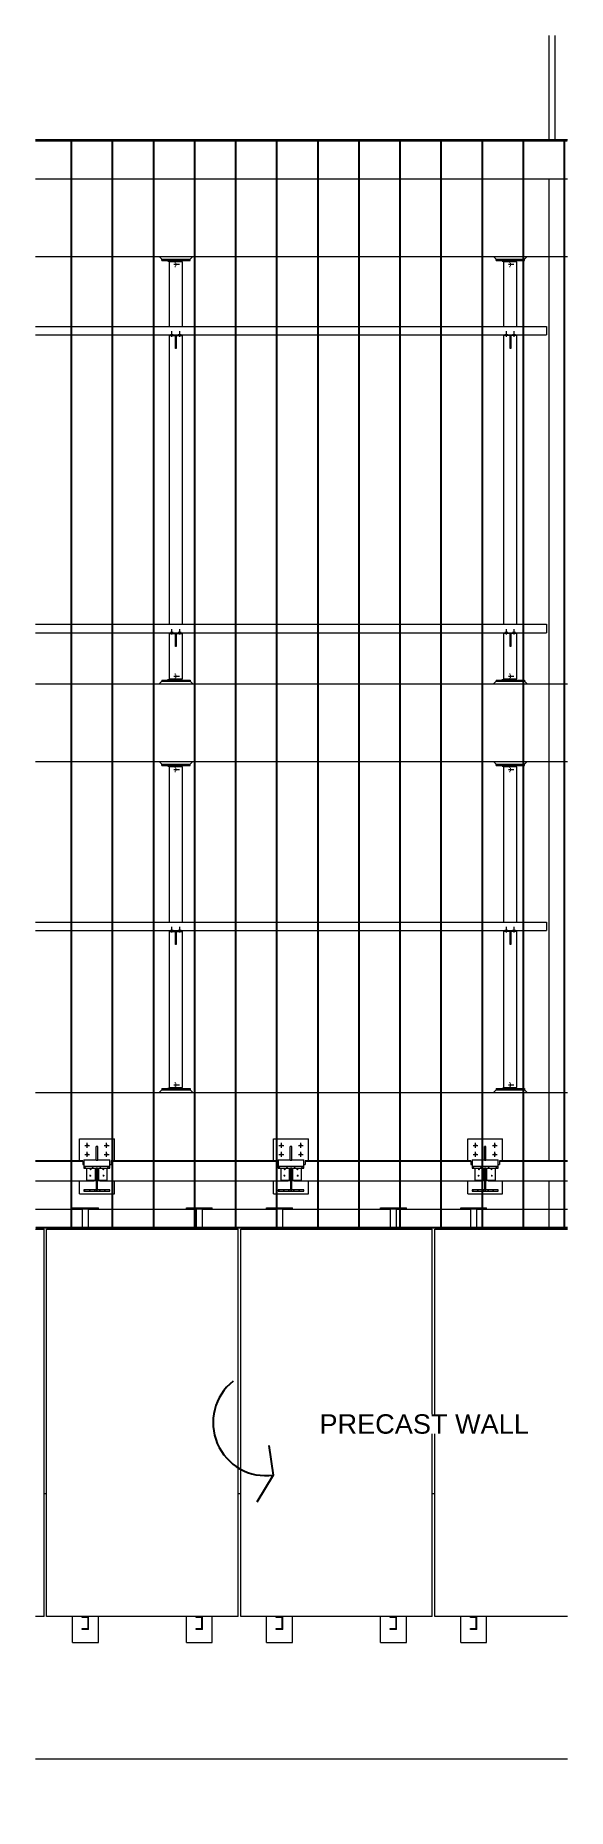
# Model space of a CAD drawing. Header units: millimetres. Extents: x -153298 to 620751, y -313239 to 250031.
# Drawn here: x 472631 to 476743, y 132291 to 145981 of the extents above; entities that cross this region are included whole.
import ezdxf
from ezdxf.xclip import XClip

# ---------------------------------------------------------------- set-up
doc = ezdxf.new("R2010")
doc.units = ezdxf.units.MM
doc.header["$XCLIPFRAME"] = 0
for name, pattern in [('HIDDEN', [0.375, 0.25, -0.125]), ('XKITLINE00', [0]), ('XKITLINE02', [4, 2, -2])]:
    doc.linetypes.add(name, pattern=pattern)
for name, color, linetype, lineweight in [('Bolt', 1, 'Continuous', 0), ('Part', 2, 'Continuous', 0), ('Z-230_A_LEVEL', 3, 'Continuous', 9)]:
    doc.layers.add(name, color=color, linetype=linetype, lineweight=lineweight)
doc.layers.add('HATCH', color=7, linetype='Continuous')
doc.styles.add('Arial_2', font='arial.ttf', dxfattribs={"height": 3})

# ---------------------------------------------------------------- blocks, each defined once
blk = doc.blocks.new('*A4342')
at = {"layer": 'Part'}
blk.add_hatch(color=256, dxfattribs=at).paths.add_polyline_path([(391.99, -51.18), (391.99, -49.58), (415.62, -49.58), (415.62, -51.18)], flags=17)
blk = doc.blocks.new('*A4443')
at = {"layer": 'Part'}
blk.add_hatch(color=256, dxfattribs=at).paths.add_polyline_path([(391.2, -51.18), (391.2, -49.58), (415.62, -49.58), (415.62, -51.18)], flags=17)
blk = doc.blocks.new('*A4544')
at = {"layer": 'Part'}
blk.add_hatch(color=256, dxfattribs=at).paths.add_polyline_path([(291.91, -57.1), (291.91, -60.64), (289.34, -60.64), (289.34, -57.1)], flags=17)
blk = doc.blocks.new('*A4645')
at = {"layer": 'Part'}
for points in [[(297.42, -58.59), (297.42, -60.64), (296.22, -60.64), (296.22, -57.58), (296.98, -57.58), (296.98, -58.59)], [(305.02, -57.58), (305.02, -60.64), (303.82, -60.64), (303.82, -58.59), (304.26, -58.59), (304.26, -57.58)]]:
    blk.add_hatch(color=256, dxfattribs=at).paths.add_polyline_path(points, flags=17)
blk = doc.blocks.new('*A4746')
at = {"layer": 'Part'}
blk.add_hatch(color=256, dxfattribs=at).paths.add_polyline_path([(376.32, -59.18), (376.32, -60.64), (373.92, -60.64), (373.92, -59.18)], flags=17)
blk = doc.blocks.new('*A4847')
at = {"layer": 'Part'}
blk.add_hatch(color=256, dxfattribs=at).paths.add_polyline_path([(375.92, -56.72), (375.92, -60.64), (373.92, -60.64), (373.92, -56.72)], flags=17)
blk = doc.blocks.new('*A4948')
at = {"layer": 'Part'}
blk.add_hatch(color=256, dxfattribs=at).paths.add_polyline_path([(375.92, -58.31), (375.92, -60.64), (370.58, -60.64), (370.58, -57.92), (371.78, -57.92), (371.78, -59.52), (373.92, -59.52), (373.92, -56.72), (376.4, -56.72), (376.4, -55.46), (378.88, -55.46), (378.88, -54.21), (381.36, -54.21), (381.36, -52.95), (383.84, -52.95), (383.84, -51.69), (386.32, -51.69), (386.32, -50.43), (388.8, -50.43), (388.8, -49.58), (389.99, -49.58), (389.99, -51.18)], flags=17)
blk = doc.blocks.new('*A5049')
at = {"layer": 'Part'}
blk.add_hatch(color=256, dxfattribs=at).paths.add_polyline_path([(389.99, -52.78), (389.99, -49.58), (391.99, -49.58), (391.99, -52.78)], flags=17)
blk = doc.blocks.new('*A5150')
at = {"layer": 'Part'}
blk.add_hatch(color=256, dxfattribs=at).paths.add_polyline_path([(386.32, -51.69), (386.32, -50.43), (388.8, -50.43), (388.8, -52.68), (375.92, -59.18), (373.92, -59.18), (373.92, -56.72), (376.4, -56.72), (376.4, -55.46), (378.88, -55.46), (378.88, -54.21), (381.36, -54.21), (381.36, -52.95), (383.84, -52.95), (383.84, -51.69)], flags=17)
blk = doc.blocks.new('*A5251')
at = {"layer": 'Part'}
blk.add_hatch(color=256, dxfattribs=at).paths.add_polyline_path([(388.8, -53.18), (388.8, -49.58), (391.2, -49.58), (391.2, -53.18)], flags=17)
blk = doc.blocks.new('*A5352')
at = {"layer": 'Part'}
for points in [[(419.62, -50.3), (419.62, -60.64), (415.62, -60.64), (415.62, -49.58), (418.02, -49.58), (418.02, -50.3)], [(521.46, -59.51), (523.42, -60.64), (517.46, -60.64), (517.46, -49.58), (521.46, -49.58)]]:
    blk.add_hatch(color=256, dxfattribs=at).paths.add_polyline_path(points, flags=17)
blk = doc.blocks.new('*A5453')
at = {"layer": 'Part'}
blk.add_hatch(color=256, dxfattribs=at).paths.add_polyline_path([(457.78, -42.91), (488.5, -60.64), (457.72, -60.64), (455.39, -59.3), (419.95, -59.3), (419.95, -50.18), (418.35, -50.18), (418.35, -48.78), (433.12, -48.78), (433.12, -46.87), (432.39, -46.79), (431.7, -46.53), (431.1, -46.11), (430.61, -45.56), (430.27, -44.91), (430.09, -44.19), (430.09, -43.46), (430.27, -42.75), (430.61, -42.09), (431.1, -41.54), (431.7, -41.13), (432.39, -40.87), (433.12, -40.78), (449.81, -40.78), (451.48, -40.87), (453.12, -41.13), (454.74, -41.56), (456.29, -42.15)], flags=17)
blk = doc.blocks.new('*A131130')
at = {"layer": 'Part', "linetype": 'XKITLINE00', "lineweight": 0}
for p, q in [((435.337912, -23.297436), (435.257912, -23.217436)), ((435.652221, -23.297436), (435.572221, -23.217436)), ((435.96653, -23.297436), (435.88653, -23.217436)), ((436.280839, -23.297436), (436.200839, -23.217436)), ((436.595148, -23.297436), (436.515148, -23.217436)), ((436.857912, -23.245891), (436.829457, -23.217436))]:
    blk.add_line(p, q, dxfattribs=at)
blk = doc.blocks.new('*A132131')
at = {"layer": 'Part', "linetype": 'XKITLINE00', "lineweight": 0}
for p, q in [((436.017912, -21.392591), (436.097912, -21.312591)), ((436.017912, -21.7069), (436.097912, -21.6269)), ((436.017912, -22.021209), (436.097912, -21.941209)), ((436.017912, -22.335517), (436.097912, -22.255517)), ((436.017912, -22.649826), (436.097912, -22.569826)), ((436.017912, -22.964135), (436.097912, -22.884135)), ((436.07892, -23.217436), (436.097912, -23.198444))]:
    blk.add_line(p, q, dxfattribs=at)
blk = doc.blocks.new('*A133132')
at = {"layer": 'Part', "linetype": 'XKITLINE00', "lineweight": 0}
for p, q in [((447.337912, -23.297436), (447.257912, -23.217436)), ((447.652221, -23.297436), (447.572221, -23.217436)), ((447.96653, -23.297436), (447.88653, -23.217436)), ((448.280839, -23.297436), (448.200839, -23.217436)), ((448.595148, -23.297436), (448.515148, -23.217436)), ((448.857912, -23.245891), (448.829457, -23.217436))]:
    blk.add_line(p, q, dxfattribs=at)
blk = doc.blocks.new('*A134133')
at = {"layer": 'Part', "linetype": 'XKITLINE00', "lineweight": 0}
for p, q in [((448.017912, -21.392591), (448.097912, -21.312591)), ((448.017912, -21.7069), (448.097912, -21.6269)), ((448.017912, -22.021209), (448.097912, -21.941209)), ((448.017912, -22.335517), (448.097912, -22.255517)), ((448.017912, -22.649826), (448.097912, -22.569826)), ((448.017912, -22.964135), (448.097912, -22.884135)), ((448.07892, -23.217436), (448.097912, -23.198444))]:
    blk.add_line(p, q, dxfattribs=at)
blk = doc.blocks.new('*A135134')
at = {"layer": 'Part', "linetype": 'XKITLINE00', "lineweight": 0}
for p, q in [((459.378077, -21.078283), (459.257912, -20.958118)), ((459.850187, -21.078283), (459.730023, -20.958118)), ((460.322298, -21.078283), (460.202133, -20.958118)), ((460.794408, -21.078283), (460.674244, -20.958118))]:
    blk.add_line(p, q, dxfattribs=at)
blk = doc.blocks.new('*A136135')
at = {"layer": 'Part', "linetype": 'XKITLINE00', "lineweight": 0}
for p, q in [((460.017912, -21.392591), (460.097912, -21.312591)), ((460.017912, -21.7069), (460.097912, -21.6269)), ((460.017912, -22.021209), (460.097912, -21.941209)), ((460.017912, -22.335517), (460.097912, -22.255517)), ((460.017912, -22.649826), (460.097912, -22.569826)), ((460.017912, -22.964135), (460.097912, -22.884135)), ((460.07892, -23.217436), (460.097912, -23.198444))]:
    blk.add_line(p, q, dxfattribs=at)
blk = doc.blocks.new('*A137136')
at = {"layer": 'Part', "linetype": 'XKITLINE00', "lineweight": 0}
for p, q in [((459.337912, -23.297436), (459.257912, -23.217436)), ((459.652221, -23.297436), (459.572221, -23.217436)), ((459.96653, -23.297436), (459.88653, -23.217436)), ((460.280839, -23.297436), (460.200839, -23.217436)), ((460.595148, -23.297436), (460.515148, -23.217436)), ((460.857912, -23.245891), (460.829457, -23.217436))]:
    blk.add_line(p, q, dxfattribs=at)
blk = doc.blocks.new('*A138137')
at = {"layer": 'Part', "linetype": 'XKITLINE00', "lineweight": 0}
for p, q in [((471.378077, -21.078283), (471.257912, -20.958118)), ((471.850187, -21.078283), (471.730023, -20.958118)), ((472.322298, -21.078283), (472.202133, -20.958118)), ((472.794408, -21.078283), (472.674244, -20.958118))]:
    blk.add_line(p, q, dxfattribs=at)
blk = doc.blocks.new('*A139138')
at = {"layer": 'Part', "linetype": 'XKITLINE00', "lineweight": 0}
for p, q in [((472.017912, -21.392591), (472.097912, -21.312591)), ((472.017912, -21.7069), (472.097912, -21.6269)), ((472.017912, -22.021209), (472.097912, -21.941209)), ((472.017912, -22.335517), (472.097912, -22.255517)), ((472.017912, -22.649826), (472.097912, -22.569826)), ((472.017912, -22.964135), (472.097912, -22.884135)), ((472.07892, -23.217436), (472.097912, -23.198444))]:
    blk.add_line(p, q, dxfattribs=at)
blk = doc.blocks.new('*A140139')
at = {"layer": 'Part', "linetype": 'XKITLINE00', "lineweight": 0}
for p, q in [((471.337912, -23.297436), (471.257912, -23.217436)), ((471.652221, -23.297436), (471.572221, -23.217436)), ((471.96653, -23.297436), (471.88653, -23.217436)), ((472.280839, -23.297436), (472.200839, -23.217436)), ((472.595148, -23.297436), (472.515148, -23.217436)), ((472.857912, -23.245891), (472.829457, -23.217436))]:
    blk.add_line(p, q, dxfattribs=at)
blk = doc.blocks.new('*A141140')
at = {"layer": 'Part', "linetype": 'XKITLINE00', "lineweight": 0}
for p, q in [((483.378077, -21.078283), (483.257912, -20.958118)), ((483.850187, -21.078283), (483.730023, -20.958118)), ((484.322298, -21.078283), (484.202133, -20.958118)), ((484.794408, -21.078283), (484.674244, -20.958118))]:
    blk.add_line(p, q, dxfattribs=at)
blk = doc.blocks.new('*A142141')
at = {"layer": 'Part', "linetype": 'XKITLINE00', "lineweight": 0}
for p, q in [((484.017912, -21.392591), (484.097912, -21.312591)), ((484.017912, -21.7069), (484.097912, -21.6269)), ((484.017912, -22.021209), (484.097912, -21.941209)), ((484.017912, -22.335517), (484.097912, -22.255517)), ((484.017912, -22.649826), (484.097912, -22.569826)), ((484.017912, -22.964135), (484.097912, -22.884135)), ((484.07892, -23.217436), (484.097912, -23.198444))]:
    blk.add_line(p, q, dxfattribs=at)
blk = doc.blocks.new('*A143142')
at = {"layer": 'Part', "linetype": 'XKITLINE00', "lineweight": 0}
for p, q in [((483.337912, -23.297436), (483.257912, -23.217436)), ((483.652221, -23.297436), (483.572221, -23.217436)), ((483.96653, -23.297436), (483.88653, -23.217436)), ((484.280839, -23.297436), (484.200839, -23.217436)), ((484.595148, -23.297436), (484.515148, -23.217436)), ((484.857912, -23.245891), (484.829457, -23.217436))]:
    blk.add_line(p, q, dxfattribs=at)
blk = doc.blocks.new('*A144143')
at = {"layer": 'Part', "linetype": 'XKITLINE00', "lineweight": 0}
for p, q in [((495.378077, -21.078283), (495.257912, -20.958118)), ((495.850187, -21.078283), (495.730023, -20.958118)), ((496.322298, -21.078283), (496.202133, -20.958118)), ((496.794408, -21.078283), (496.674244, -20.958118))]:
    blk.add_line(p, q, dxfattribs=at)
blk = doc.blocks.new('*A145144')
at = {"layer": 'Part', "linetype": 'XKITLINE00', "lineweight": 0}
for p, q in [((496.017912, -21.392591), (496.097912, -21.312591)), ((496.017912, -21.7069), (496.097912, -21.6269)), ((496.017912, -22.021209), (496.097912, -21.941209)), ((496.017912, -22.335517), (496.097912, -22.255517)), ((496.017912, -22.649826), (496.097912, -22.569826)), ((496.017912, -22.964135), (496.097912, -22.884135)), ((496.07892, -23.217436), (496.097912, -23.198444))]:
    blk.add_line(p, q, dxfattribs=at)
blk = doc.blocks.new('*A146145')
at = {"layer": 'Part', "linetype": 'XKITLINE00', "lineweight": 0}
for p, q in [((495.337912, -23.297436), (495.257912, -23.217436)), ((495.652221, -23.297436), (495.572221, -23.217436)), ((495.96653, -23.297436), (495.88653, -23.217436)), ((496.280839, -23.297436), (496.200839, -23.217436)), ((496.595148, -23.297436), (496.515148, -23.217436)), ((496.857912, -23.245891), (496.829457, -23.217436))]:
    blk.add_line(p, q, dxfattribs=at)
blk = doc.blocks.new('*A147146')
at = {"layer": 'Part', "linetype": 'XKITLINE00', "lineweight": 0}
for p, q in [((507.378077, -21.078283), (507.257912, -20.958118)), ((507.850187, -21.078283), (507.730023, -20.958118)), ((508.322298, -21.078283), (508.202133, -20.958118)), ((508.794408, -21.078283), (508.674244, -20.958118))]:
    blk.add_line(p, q, dxfattribs=at)
blk = doc.blocks.new('*A148147')
at = {"layer": 'Part', "linetype": 'XKITLINE00', "lineweight": 0}
for p, q in [((508.017912, -21.392591), (508.097912, -21.312591)), ((508.017912, -21.7069), (508.097912, -21.6269)), ((508.017912, -22.021209), (508.097912, -21.941209)), ((508.017912, -22.335517), (508.097912, -22.255517)), ((508.017912, -22.649826), (508.097912, -22.569826)), ((508.017912, -22.964135), (508.097912, -22.884135)), ((508.07892, -23.217436), (508.097912, -23.198444))]:
    blk.add_line(p, q, dxfattribs=at)
blk = doc.blocks.new('*A149148')
at = {"layer": 'Part', "linetype": 'XKITLINE00', "lineweight": 0}
for p, q in [((507.337912, -23.297436), (507.257912, -23.217436)), ((507.652221, -23.297436), (507.572221, -23.217436)), ((507.96653, -23.297436), (507.88653, -23.217436)), ((508.280839, -23.297436), (508.200839, -23.217436)), ((508.595148, -23.297436), (508.515148, -23.217436)), ((508.857912, -23.245891), (508.829457, -23.217436))]:
    blk.add_line(p, q, dxfattribs=at)
blk = doc.blocks.new('*A150149')
at = {"layer": 'Part', "linetype": 'XKITLINE00', "lineweight": 0}
for p, q in [((515.178066, -21.078283), (515.057902, -20.958118)), ((515.650177, -21.078283), (515.530012, -20.958118)), ((516.122287, -21.078283), (516.002123, -20.958118)), ((516.594398, -21.078283), (516.474233, -20.958118))]:
    blk.add_line(p, q, dxfattribs=at)
blk = doc.blocks.new('*A151150')
at = {"layer": 'Part', "linetype": 'XKITLINE00', "lineweight": 0}
for p, q in [((515.137902, -23.297436), (515.057902, -23.217436)), ((515.452211, -23.297436), (515.372211, -23.217436)), ((515.76652, -23.297436), (515.68652, -23.217436)), ((516.080829, -23.297436), (516.000829, -23.217436)), ((516.395138, -23.297436), (516.315138, -23.217436)), ((516.657902, -23.245891), (516.629447, -23.217436))]:
    blk.add_line(p, q, dxfattribs=at)
blk = doc.blocks.new('*A152151')
at = {"layer": 'Part', "linetype": 'XKITLINE00', "lineweight": 0}
for p, q in [((515.817902, -21.392591), (515.897902, -21.312591)), ((515.817902, -21.7069), (515.897902, -21.6269)), ((515.817902, -22.021209), (515.897902, -21.941209)), ((515.817902, -22.335517), (515.897902, -22.255517)), ((515.817902, -22.649826), (515.897902, -22.569826)), ((515.817902, -22.964135), (515.897902, -22.884135)), ((515.87891, -23.217436), (515.897902, -23.198444))]:
    blk.add_line(p, q, dxfattribs=at)
blk = doc.blocks.new('*A153152')
at = {"layer": 'Part', "linetype": 'XKITLINE00', "lineweight": 0}
for p, q in [((306.570077, -21.082831), (306.449912, -20.962666)), ((307.042187, -21.082831), (306.922023, -20.962666)), ((307.514298, -21.082831), (307.394133, -20.962666)), ((307.986408, -21.082831), (307.866244, -20.962666))]:
    blk.add_line(p, q, dxfattribs=at)
blk = doc.blocks.new('*A154153')
at = {"layer": 'Part', "linetype": 'XKITLINE00', "lineweight": 0}
for p, q in [((306.529912, -22.505436), (306.449912, -22.425436)), ((306.844221, -22.505436), (306.764221, -22.425436)), ((307.15853, -22.505436), (307.07853, -22.425436)), ((307.472839, -22.505436), (307.392839, -22.425436)), ((307.787148, -22.505436), (307.707148, -22.425436)), ((308.049912, -22.453891), (308.021457, -22.425436))]:
    blk.add_line(p, q, dxfattribs=at)
blk = doc.blocks.new('*A155154')
at = {"layer": 'Part', "linetype": 'XKITLINE00', "lineweight": 0}
for p, q in [((307.209912, -21.397136), (307.289912, -21.317136)), ((307.209912, -21.711445), (307.289912, -21.631445)), ((307.209912, -22.025754), (307.289912, -21.945754)), ((307.209912, -22.340063), (307.289912, -22.260063))]:
    blk.add_line(p, q, dxfattribs=at)
blk = doc.blocks.new('*A156155')
at = {"layer": 'Part', "linetype": 'XKITLINE00', "lineweight": 0}
for p, q in [((296.770077, -21.082831), (296.649912, -20.962666)), ((297.242187, -21.082831), (297.122023, -20.962666)), ((297.714298, -21.082831), (297.594133, -20.962666)), ((298.186408, -21.082831), (298.066244, -20.962666))]:
    blk.add_line(p, q, dxfattribs=at)
blk = doc.blocks.new('*A157156')
at = {"layer": 'Part', "linetype": 'XKITLINE00', "lineweight": 0}
for p, q in [((296.729912, -22.505436), (296.649912, -22.425436)), ((297.044221, -22.505436), (296.964221, -22.425436)), ((297.35853, -22.505436), (297.27853, -22.425436)), ((297.672839, -22.505436), (297.592839, -22.425436)), ((297.987148, -22.505436), (297.907148, -22.425436)), ((298.249912, -22.453891), (298.221457, -22.425436))]:
    blk.add_line(p, q, dxfattribs=at)
blk = doc.blocks.new('*A158157')
at = {"layer": 'Part', "linetype": 'XKITLINE00', "lineweight": 0}
for p, q in [((297.409912, -21.397136), (297.489912, -21.317136)), ((297.409912, -21.711445), (297.489912, -21.631445)), ((297.409912, -22.025754), (297.489912, -21.945754)), ((297.409912, -22.340063), (297.489912, -22.260063))]:
    blk.add_line(p, q, dxfattribs=at)
blk = doc.blocks.new('*A159158')
at = {"layer": 'Part', "linetype": 'XKITLINE00', "lineweight": 0}
for p, q in [((300.72581, -58.081455), (300.70181, -58.057455)), ((300.882965, -58.081455), (300.858965, -58.057455)), ((301.040119, -58.081455), (301.016119, -58.057455)), ((301.197274, -58.081455), (301.173274, -58.057455)), ((301.354428, -58.081455), (301.330428, -58.057455)), ((301.511583, -58.081455), (301.487583, -58.057455)), ((301.668737, -58.081455), (301.644737, -58.057455)), ((301.825892, -58.081455), (301.801892, -58.057455)), ((301.983046, -58.081455), (301.959046, -58.057455)), ((302.140201, -58.081455), (302.116201, -58.057455)), ((302.297355, -58.081455), (302.273355, -58.057455)), ((302.45451, -58.081455), (302.43051, -58.057455)), ((302.611664, -58.081455), (302.587664, -58.057455)), ((302.768818, -58.081455), (302.744818, -58.057455)), ((302.925973, -58.081455), (302.901973, -58.057455)), ((303.083127, -58.081455), (303.059127, -58.057455)), ((303.240282, -58.081455), (303.216282, -58.057455)), ((303.397436, -58.081455), (303.373436, -58.057455)), ((303.554591, -58.081455), (303.530591, -58.057455)), ((303.711745, -58.081455), (303.687745, -58.057455)), ((303.8689, -58.081455), (303.8449, -58.057455)), ((304.026054, -58.081455), (304.002054, -58.057455))]:
    blk.add_line(p, q, dxfattribs=at)
blk = doc.blocks.new('*A160159')
at = {"layer": 'Part', "linetype": 'XKITLINE00', "lineweight": 0}
for p, q in [((297.12581, -58.081455), (297.10181, -58.057455)), ((297.282965, -58.081455), (297.258965, -58.057455)), ((297.440119, -58.081455), (297.416119, -58.057455)), ((297.597274, -58.081455), (297.573274, -58.057455)), ((297.754428, -58.081455), (297.730428, -58.057455)), ((297.911583, -58.081455), (297.887583, -58.057455)), ((298.068737, -58.081455), (298.044737, -58.057455)), ((298.225892, -58.081455), (298.201892, -58.057455)), ((298.383046, -58.081455), (298.359046, -58.057455)), ((298.540201, -58.081455), (298.516201, -58.057455)), ((298.697355, -58.081455), (298.673355, -58.057455)), ((298.85451, -58.081455), (298.83051, -58.057455)), ((299.011664, -58.081455), (298.987664, -58.057455)), ((299.168818, -58.081455), (299.144818, -58.057455)), ((299.325973, -58.081455), (299.301973, -58.057455)), ((299.483127, -58.081455), (299.459127, -58.057455)), ((299.640282, -58.081455), (299.616282, -58.057455)), ((299.797436, -58.081455), (299.773436, -58.057455)), ((299.954591, -58.081455), (299.930591, -58.057455)), ((300.111745, -58.081455), (300.087745, -58.057455)), ((300.2689, -58.081455), (300.2449, -58.057455)), ((300.426054, -58.081455), (300.402054, -58.057455))]:
    blk.add_line(p, q, dxfattribs=at)
blk = doc.blocks.new('*A161160')
at = {"layer": 'Part', "linetype": 'XKITLINE00', "lineweight": 0}
for p, q in [((303.023144, -58.245471), (302.967144, -58.301471)), ((303.023144, -58.465487), (303.007176, -58.481455))]:
    blk.add_line(p, q, dxfattribs=at)
blk = doc.blocks.new('*A162161')
at = {"layer": 'Part', "linetype": 'XKITLINE00', "lineweight": 0}
for p, q in [((301.876477, -58.245471), (301.820477, -58.301471)), ((301.876477, -58.465487), (301.860509, -58.481455))]:
    blk.add_line(p, q, dxfattribs=at)
blk = doc.blocks.new('*A163162')
at = {"layer": 'Part', "linetype": 'XKITLINE00', "lineweight": 0}
for p in [(300.66181, -58.537455), (300.70181, -58.497455)]:
    blk.add_line(p, (300.70181, -58.497455), dxfattribs=at)
blk = doc.blocks.new('*A164163')
at = {"layer": 'Part', "linetype": 'XKITLINE00', "lineweight": 0}
for p, q in [((299.423144, -58.245471), (299.367144, -58.301471)), ((299.423144, -58.465487), (299.407176, -58.481455))]:
    blk.add_line(p, q, dxfattribs=at)
blk = doc.blocks.new('*A165164')
at = {"layer": 'Part', "linetype": 'XKITLINE00', "lineweight": 0}
for p, q in [((298.276477, -58.245471), (298.220477, -58.301471)), ((298.276477, -58.465487), (298.260509, -58.481455))]:
    blk.add_line(p, q, dxfattribs=at)
blk = doc.blocks.new('*A166165')
at = {"layer": 'Part', "linetype": 'XKITLINE00', "lineweight": 0}
for p in [(297.06181, -58.537455), (297.10181, -58.497455)]:
    blk.add_line(p, (297.10181, -58.497455), dxfattribs=at)
blk = doc.blocks.new('*A167166')
at = {"layer": 'Part', "linetype": 'XKITLINE00', "lineweight": 0}
for p in [(296.98181, -58.577455), (297.02181, -58.537455)]:
    blk.add_line(p, (297.02181, -58.537455), dxfattribs=at)
blk = doc.blocks.new('*A168167')
at = {"layer": 'Part', "linetype": 'XKITLINE00', "lineweight": 0}
for p, q in [((318.570077, -21.082831), (318.449912, -20.962666)), ((319.042187, -21.082831), (318.922023, -20.962666)), ((319.514298, -21.082831), (319.394133, -20.962666)), ((319.986408, -21.082831), (319.866244, -20.962666))]:
    blk.add_line(p, q, dxfattribs=at)
blk = doc.blocks.new('*A169168')
at = {"layer": 'Part', "linetype": 'XKITLINE00', "lineweight": 0}
for p, q in [((318.529912, -22.505436), (318.449912, -22.425436)), ((318.844221, -22.505436), (318.764221, -22.425436)), ((319.15853, -22.505436), (319.07853, -22.425436)), ((319.472839, -22.505436), (319.392839, -22.425436)), ((319.787148, -22.505436), (319.707148, -22.425436)), ((320.049912, -22.453891), (320.021457, -22.425436))]:
    blk.add_line(p, q, dxfattribs=at)
blk = doc.blocks.new('*A170169')
at = {"layer": 'Part', "linetype": 'XKITLINE00', "lineweight": 0}
for p, q in [((319.209912, -21.397136), (319.289912, -21.317136)), ((319.209912, -21.711445), (319.289912, -21.631445)), ((319.209912, -22.025754), (319.289912, -21.945754)), ((319.209912, -22.340063), (319.289912, -22.260063))]:
    blk.add_line(p, q, dxfattribs=at)
blk = doc.blocks.new('*A171170')
at = {"layer": 'Part', "linetype": 'XKITLINE00', "lineweight": 0}
for p, q in [((330.529912, -22.505436), (330.449912, -22.425436)), ((330.844221, -22.505436), (330.764221, -22.425436)), ((331.15853, -22.505436), (331.07853, -22.425436)), ((331.472839, -22.505436), (331.392839, -22.425436)), ((331.787148, -22.505436), (331.707148, -22.425436)), ((332.049912, -22.453891), (332.021457, -22.425436))]:
    blk.add_line(p, q, dxfattribs=at)
blk = doc.blocks.new('*A172171')
at = {"layer": 'Part', "linetype": 'XKITLINE00', "lineweight": 0}
for p, q in [((331.209912, -21.397136), (331.289912, -21.317136)), ((331.209912, -21.711445), (331.289912, -21.631445)), ((331.209912, -22.025754), (331.289912, -21.945754)), ((331.209912, -22.340063), (331.289912, -22.260063))]:
    blk.add_line(p, q, dxfattribs=at)
blk = doc.blocks.new('*A173172')
at = {"layer": 'Part', "linetype": 'XKITLINE00', "lineweight": 0}
for p, q in [((354.570077, -21.082831), (354.449912, -20.962666)), ((355.042187, -21.082831), (354.922023, -20.962666)), ((355.514298, -21.082831), (355.394133, -20.962666)), ((355.986408, -21.082831), (355.866244, -20.962666))]:
    blk.add_line(p, q, dxfattribs=at)
blk = doc.blocks.new('*A174173')
at = {"layer": 'Part', "linetype": 'XKITLINE00', "lineweight": 0}
for p, q in [((354.529912, -22.505436), (354.449912, -22.425436)), ((354.844221, -22.505436), (354.764221, -22.425436)), ((355.15853, -22.505436), (355.07853, -22.425436)), ((355.472839, -22.505436), (355.392839, -22.425436)), ((355.787148, -22.505436), (355.707148, -22.425436)), ((356.049912, -22.453891), (356.021457, -22.425436))]:
    blk.add_line(p, q, dxfattribs=at)
blk = doc.blocks.new('*A175174')
at = {"layer": 'Part', "linetype": 'XKITLINE00', "lineweight": 0}
for p, q in [((355.209912, -21.397136), (355.289912, -21.317136)), ((355.209912, -21.711445), (355.289912, -21.631445)), ((355.209912, -22.025754), (355.289912, -21.945754)), ((355.209912, -22.340063), (355.289912, -22.260063))]:
    blk.add_line(p, q, dxfattribs=at)
blk = doc.blocks.new('*A176175')
at = {"layer": 'Part', "linetype": 'XKITLINE00', "lineweight": 0}
for p, q in [((342.570077, -21.082831), (342.449912, -20.962666)), ((343.042187, -21.082831), (342.922023, -20.962666)), ((343.514298, -21.082831), (343.394133, -20.962666)), ((343.986408, -21.082831), (343.866244, -20.962666))]:
    blk.add_line(p, q, dxfattribs=at)
blk = doc.blocks.new('*A177176')
at = {"layer": 'Part', "linetype": 'XKITLINE00', "lineweight": 0}
for p, q in [((342.529912, -22.505436), (342.449912, -22.425436)), ((342.844221, -22.505436), (342.764221, -22.425436)), ((343.15853, -22.505436), (343.07853, -22.425436)), ((343.472839, -22.505436), (343.392839, -22.425436)), ((343.787148, -22.505436), (343.707148, -22.425436)), ((344.049912, -22.453891), (344.021457, -22.425436))]:
    blk.add_line(p, q, dxfattribs=at)
blk = doc.blocks.new('*A178177')
at = {"layer": 'Part', "linetype": 'XKITLINE00', "lineweight": 0}
for p, q in [((343.209912, -21.397136), (343.289912, -21.317136)), ((343.209912, -21.711445), (343.289912, -21.631445)), ((343.209912, -22.025754), (343.289912, -21.945754)), ((343.209912, -22.340063), (343.289912, -22.260063))]:
    blk.add_line(p, q, dxfattribs=at)
blk = doc.blocks.new('*A179178')
at = {"layer": 'Part', "linetype": 'XKITLINE00', "lineweight": 0}
for p, q in [((330.570077, -21.082831), (330.449912, -20.962666)), ((331.042187, -21.082831), (330.922023, -20.962666)), ((331.514298, -21.082831), (331.394133, -20.962666)), ((331.986408, -21.082831), (331.866244, -20.962666))]:
    blk.add_line(p, q, dxfattribs=at)
blk = doc.blocks.new('*A180179')
at = {"layer": 'Part', "linetype": 'XKITLINE00', "lineweight": 0}
for p, q in [((387.378077, -21.078283), (387.257912, -20.958118)), ((387.850187, -21.078283), (387.730023, -20.958118)), ((388.322298, -21.078283), (388.202133, -20.958118)), ((388.794408, -21.078283), (388.674244, -20.958118))]:
    blk.add_line(p, q, dxfattribs=at)
blk = doc.blocks.new('*A181180')
at = {"layer": 'Part', "linetype": 'XKITLINE00', "lineweight": 0}
for p, q in [((387.337912, -23.297436), (387.257912, -23.217436)), ((387.652221, -23.297436), (387.572221, -23.217436)), ((387.96653, -23.297436), (387.88653, -23.217436)), ((388.280839, -23.297436), (388.200839, -23.217436)), ((388.595148, -23.297436), (388.515148, -23.217436)), ((388.857912, -23.245891), (388.829457, -23.217436))]:
    blk.add_line(p, q, dxfattribs=at)
blk = doc.blocks.new('*A182181')
at = {"layer": 'Part', "linetype": 'XKITLINE00', "lineweight": 0}
for p, q in [((388.017912, -21.392591), (388.097912, -21.312591)), ((388.017912, -21.7069), (388.097912, -21.6269)), ((388.017912, -22.021209), (388.097912, -21.941209)), ((388.017912, -22.335517), (388.097912, -22.255517)), ((388.017912, -22.649826), (388.097912, -22.569826)), ((388.017912, -22.964135), (388.097912, -22.884135)), ((388.07892, -23.217436), (388.097912, -23.198444))]:
    blk.add_line(p, q, dxfattribs=at)
blk = doc.blocks.new('*A183182')
at = {"layer": 'Part', "linetype": 'XKITLINE00', "lineweight": 0}
for p, q in [((375.378077, -21.078283), (375.257912, -20.958118)), ((375.850187, -21.078283), (375.730023, -20.958118)), ((376.322298, -21.078283), (376.202133, -20.958118)), ((376.794408, -21.078283), (376.674244, -20.958118))]:
    blk.add_line(p, q, dxfattribs=at)
blk = doc.blocks.new('*A184183')
at = {"layer": 'Part', "linetype": 'XKITLINE00', "lineweight": 0}
for p, q in [((375.337912, -23.297436), (375.257912, -23.217436)), ((375.652221, -23.297436), (375.572221, -23.217436)), ((375.96653, -23.297436), (375.88653, -23.217436)), ((376.280839, -23.297436), (376.200839, -23.217436)), ((376.595148, -23.297436), (376.515148, -23.217436)), ((376.857912, -23.245891), (376.829457, -23.217436))]:
    blk.add_line(p, q, dxfattribs=at)
blk = doc.blocks.new('*A185184')
at = {"layer": 'Part', "linetype": 'XKITLINE00', "lineweight": 0}
for p, q in [((376.017912, -21.392591), (376.097912, -21.312591)), ((376.017912, -21.7069), (376.097912, -21.6269)), ((376.017912, -22.021209), (376.097912, -21.941209)), ((376.017912, -22.335517), (376.097912, -22.255517)), ((376.017912, -22.649826), (376.097912, -22.569826)), ((376.017912, -22.964135), (376.097912, -22.884135)), ((376.07892, -23.217436), (376.097912, -23.198444))]:
    blk.add_line(p, q, dxfattribs=at)
blk = doc.blocks.new('*A186185')
at = {"layer": 'Part', "linetype": 'XKITLINE00', "lineweight": 0}
for p, q in [((364.570077, -21.078283), (364.449912, -20.958118)), ((365.042187, -21.078283), (364.922023, -20.958118)), ((365.514298, -21.078283), (365.394133, -20.958118)), ((365.986408, -21.078283), (365.866244, -20.958118))]:
    blk.add_line(p, q, dxfattribs=at)
blk = doc.blocks.new('*A187186')
at = {"layer": 'Part', "linetype": 'XKITLINE00', "lineweight": 0}
for p, q in [((364.529912, -23.297436), (364.449912, -23.217436)), ((364.844221, -23.297436), (364.764221, -23.217436)), ((365.15853, -23.297436), (365.07853, -23.217436)), ((365.472839, -23.297436), (365.392839, -23.217436)), ((365.787148, -23.297436), (365.707148, -23.217436)), ((366.049912, -23.245891), (366.021457, -23.217436))]:
    blk.add_line(p, q, dxfattribs=at)
blk = doc.blocks.new('*A188187')
at = {"layer": 'Part', "linetype": 'XKITLINE00', "lineweight": 0}
for p, q in [((365.209912, -21.392591), (365.289912, -21.312591)), ((365.209912, -21.7069), (365.289912, -21.6269)), ((365.209912, -22.021209), (365.289912, -21.941209)), ((365.209912, -22.335517), (365.289912, -22.255517)), ((365.209912, -22.649826), (365.289912, -22.569826)), ((365.209912, -22.964135), (365.289912, -22.884135)), ((365.27092, -23.217436), (365.289912, -23.198444))]:
    blk.add_line(p, q, dxfattribs=at)
blk = doc.blocks.new('*A189188')
at = {"layer": 'Part', "linetype": 'XKITLINE00', "lineweight": 0}
for p, q in [((399.378077, -21.078283), (399.257912, -20.958118)), ((399.850187, -21.078283), (399.730023, -20.958118)), ((400.322298, -21.078283), (400.202133, -20.958118)), ((400.794408, -21.078283), (400.674244, -20.958118))]:
    blk.add_line(p, q, dxfattribs=at)
blk = doc.blocks.new('*A190189')
at = {"layer": 'Part', "linetype": 'XKITLINE00', "lineweight": 0}
for p, q in [((411.378077, -21.078283), (411.257912, -20.958118)), ((411.850187, -21.078283), (411.730023, -20.958118)), ((412.322298, -21.078283), (412.202133, -20.958118)), ((412.794408, -21.078283), (412.674244, -20.958118))]:
    blk.add_line(p, q, dxfattribs=at)
blk = doc.blocks.new('*A191190')
at = {"layer": 'Part', "linetype": 'XKITLINE00', "lineweight": 0}
for p, q in [((399.337912, -23.297436), (399.257912, -23.217436)), ((399.652221, -23.297436), (399.572221, -23.217436)), ((399.96653, -23.297436), (399.88653, -23.217436)), ((400.280839, -23.297436), (400.200839, -23.217436)), ((400.595148, -23.297436), (400.515148, -23.217436)), ((400.857912, -23.245891), (400.829457, -23.217436))]:
    blk.add_line(p, q, dxfattribs=at)
blk = doc.blocks.new('*A192191')
at = {"layer": 'Part', "linetype": 'XKITLINE00', "lineweight": 0}
for p, q in [((400.017912, -21.392591), (400.097912, -21.312591)), ((400.017912, -21.7069), (400.097912, -21.6269)), ((400.017912, -22.021209), (400.097912, -21.941209)), ((400.017912, -22.335517), (400.097912, -22.255517)), ((400.017912, -22.649826), (400.097912, -22.569826)), ((400.017912, -22.964135), (400.097912, -22.884135)), ((400.07892, -23.217436), (400.097912, -23.198444))]:
    blk.add_line(p, q, dxfattribs=at)
blk = doc.blocks.new('*A193192')
at = {"layer": 'Part', "linetype": 'XKITLINE00', "lineweight": 0}
for p, q in [((411.337912, -23.297436), (411.257912, -23.217436)), ((411.652221, -23.297436), (411.572221, -23.217436)), ((411.96653, -23.297436), (411.88653, -23.217436)), ((412.280839, -23.297436), (412.200839, -23.217436)), ((412.595148, -23.297436), (412.515148, -23.217436)), ((412.857912, -23.245891), (412.829457, -23.217436))]:
    blk.add_line(p, q, dxfattribs=at)
blk = doc.blocks.new('*A194193')
at = {"layer": 'Part', "linetype": 'XKITLINE00', "lineweight": 0}
for p, q in [((412.017912, -21.392591), (412.097912, -21.312591)), ((412.017912, -21.7069), (412.097912, -21.6269)), ((412.017912, -22.021209), (412.097912, -21.941209)), ((412.017912, -22.335517), (412.097912, -22.255517)), ((412.017912, -22.649826), (412.097912, -22.569826)), ((412.017912, -22.964135), (412.097912, -22.884135)), ((412.07892, -23.217436), (412.097912, -23.198444))]:
    blk.add_line(p, q, dxfattribs=at)
blk = doc.blocks.new('*A195194')
at = {"layer": 'Part', "linetype": 'XKITLINE00', "lineweight": 0}
for p, q in [((423.378077, -21.078283), (423.257912, -20.958118)), ((423.850187, -21.078283), (423.730023, -20.958118)), ((424.322298, -21.078283), (424.202133, -20.958118)), ((424.794408, -21.078283), (424.674244, -20.958118))]:
    blk.add_line(p, q, dxfattribs=at)
blk = doc.blocks.new('*A196195')
at = {"layer": 'Part', "linetype": 'XKITLINE00', "lineweight": 0}
for p, q in [((435.378077, -21.078283), (435.257912, -20.958118)), ((435.850187, -21.078283), (435.730023, -20.958118)), ((436.322298, -21.078283), (436.202133, -20.958118)), ((436.794408, -21.078283), (436.674244, -20.958118))]:
    blk.add_line(p, q, dxfattribs=at)
blk = doc.blocks.new('*A197196')
at = {"layer": 'Part', "linetype": 'XKITLINE00', "lineweight": 0}
for p, q in [((447.378077, -21.078283), (447.257912, -20.958118)), ((447.850187, -21.078283), (447.730023, -20.958118)), ((448.322298, -21.078283), (448.202133, -20.958118)), ((448.794408, -21.078283), (448.674244, -20.958118))]:
    blk.add_line(p, q, dxfattribs=at)
blk = doc.blocks.new('*A198197')
at = {"layer": 'Part', "linetype": 'XKITLINE00', "lineweight": 0}
for p, q in [((423.337912, -23.297436), (423.257912, -23.217436)), ((423.652221, -23.297436), (423.572221, -23.217436)), ((423.96653, -23.297436), (423.88653, -23.217436)), ((424.280839, -23.297436), (424.200839, -23.217436)), ((424.595148, -23.297436), (424.515148, -23.217436)), ((424.857912, -23.245891), (424.829457, -23.217436))]:
    blk.add_line(p, q, dxfattribs=at)
blk = doc.blocks.new('*A199198')
at = {"layer": 'Part', "linetype": 'XKITLINE00', "lineweight": 0}
for p, q in [((424.017912, -21.392591), (424.097912, -21.312591)), ((424.017912, -21.7069), (424.097912, -21.6269)), ((424.017912, -22.021209), (424.097912, -21.941209)), ((424.017912, -22.335517), (424.097912, -22.255517)), ((424.017912, -22.649826), (424.097912, -22.569826)), ((424.017912, -22.964135), (424.097912, -22.884135)), ((424.07892, -23.217436), (424.097912, -23.198444))]:
    blk.add_line(p, q, dxfattribs=at)
blk = doc.blocks.new('*A11961161')
at = {"layer": 'Part', "linetype": 'XKITLINE00', "lineweight": 0}
for p, q in [((460.097912, -21.855796), (460.169912, -21.855796)), ((460.169912, -21.855796), (460.169912, -21.078283)), ((460.169912, -21.828163), (460.697912, -21.828163)), ((460.697912, -21.828163), (460.697912, -21.078283))]:
    blk.add_line(p, q, dxfattribs=at)
blk = doc.blocks.new('*A11971162')
at = {"layer": 'Part', "linetype": 'XKITLINE00', "lineweight": 0}
for p, q in [((459.417902, -21.078283), (459.417902, -21.828163)), ((459.417902, -21.828163), (459.945902, -21.828163)), ((459.945902, -21.078283), (459.945902, -21.855796)), ((459.945902, -21.855796), (460.017902, -21.855796))]:
    blk.add_line(p, q, dxfattribs=at)
blk = doc.blocks.new('*A11981163')
at = {"layer": 'Part', "linetype": 'XKITLINE00', "lineweight": 0}
for p, q in [((460.105912, -19.760081), (460.009912, -19.760081)), ((460.009912, -20.611492), (460.009912, -19.760081)), ((460.105912, -20.611492), (460.009912, -20.611492)), ((460.105912, -20.611492), (460.105912, -19.760081))]:
    blk.add_line(p, q, dxfattribs=at)
blk = doc.blocks.new('*A11991164')
at = {"layer": 'Part', "linetype": 'XKITLINE00', "lineweight": 0}
for p, q in [((483.177912, -20.634477), (472.937912, -20.634477)), ((472.937912, -20.634477), (472.937912, -20.865605)), ((472.937912, -20.665879), (483.177912, -20.665879)), ((483.177912, -20.634477), (483.177912, -20.865605)), ((472.217883, -21.864234), (472.217883, -21.828163)), ((472.217883, -21.864234), (483.897912, -21.864234)), ((472.857912, -20.862883), (472.937912, -20.862883)), ((472.857912, -20.865605), (472.937912, -20.865605)), ((483.177912, -20.862883), (483.257912, -20.862883)), ((483.177912, -20.865605), (483.257912, -20.865605)), ((483.897912, -21.864234), (483.897912, -21.828163))]:
    blk.add_line(p, q, dxfattribs=at)
blk = doc.blocks.new('*A12001165')
at = {"layer": 'Part', "linetype": 'XKITLINE00', "lineweight": 0}
for p, q in [((484.105912, -19.760081), (484.009912, -19.760081)), ((484.009912, -20.611492), (484.009912, -19.760081)), ((484.105912, -20.611492), (484.009912, -20.611492)), ((484.105912, -20.611492), (484.105912, -19.760081))]:
    blk.add_line(p, q, dxfattribs=at)
blk = doc.blocks.new('*A12011166')
at = {"layer": 'Bolt'}
for points in [[(471.66, -21.5), (471.66, -21.5), (471.67, -21.5), (471.67, -21.5), (471.68, -21.51), (471.68, -21.51), (471.69, -21.51), (471.69, -21.52), (471.7, -21.52), (471.7, -21.52), (471.7, -21.53), (471.7, -21.54), (471.71, -21.54), (471.71, -21.55), (471.71, -21.55), (471.71, -21.56), (471.71, -21.56), (471.71, -21.57), (471.71, -21.58), (471.7, -21.58), (471.7, -21.59), (471.7, -21.59), (471.7, -21.6), (471.69, -21.6), (471.69, -21.6), (471.68, -21.61), (471.68, -21.61), (471.67, -21.61), (471.67, -21.62), (471.66, -21.62), (471.66, -21.62), (471.65, -21.62), (471.64, -21.62), (471.64, -21.62), (471.63, -21.62), (471.63, -21.61), (471.62, -21.61), (471.62, -21.61), (471.61, -21.6), (471.61, -21.6), (471.6, -21.6), (471.6, -21.59), (471.6, -21.59), (471.59, -21.58), (471.59, -21.58), (471.59, -21.57), (471.59, -21.56), (471.59, -21.56), (471.59, -21.55), (471.59, -21.55), (471.59, -21.54), (471.59, -21.54), (471.6, -21.53), (471.6, -21.52), (471.6, -21.52), (471.61, -21.52), (471.61, -21.51), (471.62, -21.51), (471.62, -21.51), (471.63, -21.5), (471.63, -21.5), (471.64, -21.5), (471.64, -21.5), (471.65, -21.5)], [(471.67, -21.1), (471.68, -21.1), (471.68, -21.1), (471.69, -21.1), (471.69, -21.11), (471.7, -21.11), (471.7, -21.11), (471.71, -21.12), (471.71, -21.12), (471.72, -21.13), (471.72, -21.13), (471.72, -21.14), (471.72, -21.14), (471.72, -21.15), (471.73, -21.15), (471.73, -21.16), (471.73, -21.17), (471.72, -21.17), (471.72, -21.18), (471.72, -21.18), (471.72, -21.19), (471.72, -21.19), (471.71, -21.2), (471.71, -21.2), (471.7, -21.21), (471.7, -21.21), (471.69, -21.21), (471.69, -21.21), (471.68, -21.22), (471.68, -21.22), (471.67, -21.22), (471.67, -21.22), (471.66, -21.22), (471.65, -21.22), (471.65, -21.22), (471.64, -21.21), (471.64, -21.21), (471.63, -21.21), (471.63, -21.21), (471.62, -21.2), (471.62, -21.2), (471.62, -21.19), (471.61, -21.19), (471.61, -21.18), (471.61, -21.18), (471.61, -21.17), (471.61, -21.17), (471.61, -21.16), (471.61, -21.15), (471.61, -21.15), (471.61, -21.14), (471.61, -21.14), (471.61, -21.13), (471.62, -21.13), (471.62, -21.12), (471.62, -21.12), (471.63, -21.11), (471.63, -21.11), (471.64, -21.11), (471.64, -21.1), (471.65, -21.1), (471.65, -21.1), (471.66, -21.1), (471.67, -21.1)]]:
    blk.add_hatch(color=256, dxfattribs=at).paths.add_polyline_path(points, flags=17)
at = {"layer": 'Bolt', "linetype": 'XKITLINE00', "lineweight": 0}
for p, q in [((471.65, -21.56), (471.65, -21.54)), ((471.67, -21.16), (471.67, -21.14))]:
    blk.add_line(p, q, dxfattribs=at)
blk = doc.blocks.new('*A12021167')
at = {"layer": 'Bolt'}
for points in [[(471.38, -19.67), (471.38, -19.67), (471.39, -19.66), (471.39, -19.65), (471.39, -19.64), (471.39, -19.64), (471.4, -19.63), (471.4, -19.63), (471.41, -19.62), (471.42, -19.62), (471.42, -19.61), (471.43, -19.61), (471.44, -19.61), (471.44, -19.61), (471.45, -19.6), (471.46, -19.6), (471.47, -19.6), (471.47, -19.61), (471.48, -19.61), (471.49, -19.61), (471.49, -19.61), (471.5, -19.62), (471.51, -19.62), (471.51, -19.63), (471.52, -19.63), (471.52, -19.64), (471.52, -19.64), (471.53, -19.65), (471.53, -19.66), (471.53, -19.67), (471.53, -19.67), (471.53, -19.68), (471.53, -19.69), (471.53, -19.69), (471.53, -19.7), (471.53, -19.71), (471.52, -19.72), (471.52, -19.72), (471.52, -19.73), (471.51, -19.73), (471.51, -19.74), (471.5, -19.74), (471.49, -19.75), (471.49, -19.75), (471.48, -19.75), (471.47, -19.75), (471.47, -19.76), (471.46, -19.76), (471.45, -19.76), (471.44, -19.75), (471.44, -19.75), (471.43, -19.75), (471.42, -19.75), (471.42, -19.74), (471.41, -19.74), (471.4, -19.73), (471.4, -19.73), (471.39, -19.72), (471.39, -19.72), (471.39, -19.71), (471.39, -19.7), (471.38, -19.69), (471.38, -19.69), (471.38, -19.68)], [(472.58, -19.67), (472.58, -19.67), (472.59, -19.66), (472.59, -19.65), (472.59, -19.64), (472.59, -19.64), (472.6, -19.63), (472.6, -19.63), (472.61, -19.62), (472.62, -19.62), (472.62, -19.61), (472.63, -19.61), (472.64, -19.61), (472.64, -19.61), (472.65, -19.6), (472.66, -19.6), (472.67, -19.6), (472.67, -19.61), (472.68, -19.61), (472.69, -19.61), (472.69, -19.61), (472.7, -19.62), (472.71, -19.62), (472.71, -19.63), (472.72, -19.63), (472.72, -19.64), (472.72, -19.64), (472.73, -19.65), (472.73, -19.66), (472.73, -19.67), (472.73, -19.67), (472.73, -19.68), (472.73, -19.69), (472.73, -19.69), (472.73, -19.7), (472.73, -19.71), (472.72, -19.72), (472.72, -19.72), (472.72, -19.73), (472.71, -19.73), (472.71, -19.74), (472.7, -19.74), (472.69, -19.75), (472.69, -19.75), (472.68, -19.75), (472.67, -19.75), (472.67, -19.76), (472.66, -19.76), (472.65, -19.76), (472.64, -19.75), (472.64, -19.75), (472.63, -19.75), (472.62, -19.75), (472.62, -19.74), (472.61, -19.74), (472.6, -19.73), (472.6, -19.73), (472.59, -19.72), (472.59, -19.72), (472.59, -19.71), (472.59, -19.7), (472.58, -19.69), (472.58, -19.69), (472.58, -19.68)], [(471.38, -20.23), (471.38, -20.23), (471.39, -20.22), (471.39, -20.21), (471.39, -20.2), (471.39, -20.2), (471.4, -20.19), (471.4, -20.19), (471.41, -20.18), (471.42, -20.18), (471.42, -20.17), (471.43, -20.17), (471.44, -20.17), (471.44, -20.17), (471.45, -20.16), (471.46, -20.16), (471.47, -20.16), (471.47, -20.17), (471.48, -20.17), (471.49, -20.17), (471.49, -20.17), (471.5, -20.18), (471.51, -20.18), (471.51, -20.19), (471.52, -20.19), (471.52, -20.2), (471.52, -20.2), (471.53, -20.21), (471.53, -20.22), (471.53, -20.23), (471.53, -20.23), (471.53, -20.24), (471.53, -20.25), (471.53, -20.25), (471.53, -20.26), (471.53, -20.27), (471.52, -20.28), (471.52, -20.28), (471.52, -20.29), (471.51, -20.29), (471.51, -20.3), (471.5, -20.3), (471.49, -20.31), (471.49, -20.31), (471.48, -20.31), (471.47, -20.31), (471.47, -20.32), (471.46, -20.32), (471.45, -20.32), (471.44, -20.31), (471.44, -20.31), (471.43, -20.31), (471.42, -20.31), (471.42, -20.3), (471.41, -20.3), (471.4, -20.29), (471.4, -20.29), (471.39, -20.28), (471.39, -20.28), (471.39, -20.27), (471.39, -20.26), (471.38, -20.25), (471.38, -20.25), (471.38, -20.24)], [(472.58, -20.23), (472.58, -20.23), (472.59, -20.22), (472.59, -20.21), (472.59, -20.2), (472.59, -20.2), (472.6, -20.19), (472.6, -20.19), (472.61, -20.18), (472.62, -20.18), (472.62, -20.17), (472.63, -20.17), (472.64, -20.17), (472.64, -20.17), (472.65, -20.16), (472.66, -20.16), (472.67, -20.16), (472.67, -20.17), (472.68, -20.17), (472.69, -20.17), (472.69, -20.17), (472.7, -20.18), (472.71, -20.18), (472.71, -20.19), (472.72, -20.19), (472.72, -20.2), (472.72, -20.2), (472.73, -20.21), (472.73, -20.22), (472.73, -20.23), (472.73, -20.23), (472.73, -20.24), (472.73, -20.25), (472.73, -20.25), (472.73, -20.26), (472.73, -20.27), (472.72, -20.28), (472.72, -20.28), (472.72, -20.29), (472.71, -20.29), (472.71, -20.3), (472.7, -20.3), (472.69, -20.31), (472.69, -20.31), (472.68, -20.31), (472.67, -20.31), (472.67, -20.32), (472.66, -20.32), (472.65, -20.32), (472.64, -20.31), (472.64, -20.31), (472.63, -20.31), (472.62, -20.31), (472.62, -20.3), (472.61, -20.3), (472.6, -20.29), (472.6, -20.29), (472.59, -20.28), (472.59, -20.28), (472.59, -20.27), (472.59, -20.26), (472.58, -20.25), (472.58, -20.25), (472.58, -20.24)]]:
    blk.add_hatch(color=256, dxfattribs=at).paths.add_polyline_path(points, flags=17)
at = {"layer": 'Bolt', "linetype": 'XKITLINE00', "lineweight": 0}
for p, q in [((471.31, -19.68), (471.61, -19.68)), ((471.46, -19.83), (471.46, -19.53)), ((472.51, -19.68), (472.81, -19.68)), ((472.66, -19.83), (472.66, -19.53)), ((471.31, -20.24), (471.61, -20.24)), ((471.46, -20.39), (471.46, -20.09)), ((472.51, -20.24), (472.81, -20.24)), ((472.66, -20.39), (472.66, -20.09)), ((471.31, -21.04), (471.41, -21.04)), ((471.46, -20.89), (471.46, -20.99)), ((471.46, -21.19), (471.46, -21.09)), ((471.61, -21.04), (471.51, -21.04)), ((472.51, -21.04), (472.61, -21.04)), ((472.66, -20.89), (472.66, -20.99)), ((472.66, -21.19), (472.66, -21.09)), ((472.81, -21.04), (472.71, -21.04))]:
    blk.add_line(p, q, dxfattribs=at)
blk = doc.blocks.new('*A12031168')
at = {"layer": 'Bolt'}
for points in [[(472.46, -21.1), (472.46, -21.1), (472.47, -21.1), (472.47, -21.1), (472.48, -21.11), (472.48, -21.11), (472.49, -21.11), (472.49, -21.12), (472.5, -21.12), (472.5, -21.13), (472.5, -21.13), (472.51, -21.14), (472.51, -21.14), (472.51, -21.15), (472.51, -21.15), (472.51, -21.16), (472.51, -21.17), (472.51, -21.17), (472.51, -21.18), (472.51, -21.18), (472.5, -21.19), (472.5, -21.19), (472.5, -21.2), (472.49, -21.2), (472.49, -21.21), (472.48, -21.21), (472.48, -21.21), (472.47, -21.21), (472.47, -21.22), (472.46, -21.22), (472.46, -21.22), (472.45, -21.22), (472.44, -21.22), (472.44, -21.22), (472.43, -21.22), (472.43, -21.21), (472.42, -21.21), (472.42, -21.21), (472.41, -21.21), (472.41, -21.2), (472.4, -21.2), (472.4, -21.19), (472.4, -21.19), (472.39, -21.18), (472.39, -21.18), (472.39, -21.17), (472.39, -21.17), (472.39, -21.16), (472.39, -21.15), (472.39, -21.15), (472.39, -21.14), (472.39, -21.14), (472.4, -21.13), (472.4, -21.13), (472.4, -21.12), (472.41, -21.12), (472.41, -21.11), (472.42, -21.11), (472.42, -21.11), (472.43, -21.1), (472.43, -21.1), (472.44, -21.1), (472.44, -21.1), (472.45, -21.1)], [(472.47, -21.5), (472.48, -21.5), (472.48, -21.5), (472.49, -21.5), (472.49, -21.51), (472.5, -21.51), (472.5, -21.51), (472.51, -21.52), (472.51, -21.52), (472.52, -21.52), (472.52, -21.53), (472.52, -21.54), (472.52, -21.54), (472.53, -21.55), (472.53, -21.55), (472.53, -21.56), (472.53, -21.56), (472.53, -21.57), (472.52, -21.58), (472.52, -21.58), (472.52, -21.59), (472.52, -21.59), (472.51, -21.6), (472.51, -21.6), (472.5, -21.6), (472.5, -21.61), (472.49, -21.61), (472.49, -21.61), (472.48, -21.62), (472.48, -21.62), (472.47, -21.62), (472.47, -21.62), (472.46, -21.62), (472.45, -21.62), (472.45, -21.62), (472.44, -21.61), (472.44, -21.61), (472.43, -21.61), (472.43, -21.6), (472.42, -21.6), (472.42, -21.6), (472.42, -21.59), (472.41, -21.59), (472.41, -21.58), (472.41, -21.58), (472.41, -21.57), (472.41, -21.56), (472.41, -21.56), (472.41, -21.55), (472.41, -21.55), (472.41, -21.54), (472.41, -21.54), (472.41, -21.53), (472.42, -21.52), (472.42, -21.52), (472.42, -21.52), (472.43, -21.51), (472.43, -21.51), (472.44, -21.51), (472.44, -21.5), (472.45, -21.5), (472.45, -21.5), (472.46, -21.5), (472.47, -21.5)]]:
    blk.add_hatch(color=256, dxfattribs=at).paths.add_polyline_path(points, flags=17)
at = {"layer": 'Bolt', "linetype": 'XKITLINE00', "lineweight": 0}
for p, q in [((472.45, -21.16), (472.45, -21.14)), ((472.47, -21.56), (472.47, -21.54))]:
    blk.add_line(p, q, dxfattribs=at)
blk = doc.blocks.new('*A12041169')
at = {"layer": 'Part', "linetype": 'XKITLINE00', "lineweight": 0}
for p, q in [((470.97788, -19.280042), (473.13788, -19.280042)), ((470.97788, -20.634477), (470.97788, -19.280042)), ((473.13788, -20.634477), (473.13788, -19.280042)), ((470.97788, -23.440042), (470.97788, -21.864234)), ((473.13788, -23.440042), (473.13788, -21.864234)), ((470.97788, -23.440042), (473.13788, -23.440042))]:
    blk.add_line(p, q, dxfattribs=at)
blk = doc.blocks.new('*A12051170')
at = {"layer": 'Part', "linetype": 'XKITLINE00', "lineweight": 0}
for p, q in [((472.097912, -21.855796), (472.169912, -21.855796)), ((472.169912, -21.855796), (472.169912, -21.078283)), ((472.169912, -21.828163), (472.697912, -21.828163)), ((472.697912, -21.828163), (472.697912, -21.078283))]:
    blk.add_line(p, q, dxfattribs=at)
blk = doc.blocks.new('*A12061171')
at = {"layer": 'Part', "linetype": 'XKITLINE00', "lineweight": 0}
for p, q in [((471.417902, -21.078283), (471.417902, -21.828163)), ((471.417902, -21.828163), (471.945902, -21.828163)), ((471.945902, -21.078283), (471.945902, -21.855796)), ((471.945902, -21.855796), (472.017902, -21.855796))]:
    blk.add_line(p, q, dxfattribs=at)
blk = doc.blocks.new('*A12071172')
at = {"layer": 'Part', "linetype": 'XKITLINE00', "lineweight": 0}
for p, q in [((472.105912, -19.760081), (472.009912, -19.760081)), ((472.009912, -20.611492), (472.009912, -19.760081)), ((472.105912, -20.611492), (472.009912, -20.611492)), ((472.105912, -20.611492), (472.105912, -19.760081))]:
    blk.add_line(p, q, dxfattribs=at)
blk = doc.blocks.new('*A12081173')
at = {"layer": 'Bolt'}
for points in [[(469.58, -21.49), (469.59, -21.5), (469.59, -21.5), (469.6, -21.5), (469.61, -21.5), (469.61, -21.5), (469.62, -21.51), (469.62, -21.51), (469.62, -21.52), (469.63, -21.52), (469.63, -21.53), (469.63, -21.53), (469.63, -21.54), (469.64, -21.54), (469.64, -21.55), (469.64, -21.55), (469.64, -21.56), (469.64, -21.57), (469.63, -21.57), (469.63, -21.58), (469.63, -21.58), (469.63, -21.59), (469.62, -21.59), (469.62, -21.6), (469.62, -21.6), (469.61, -21.6), (469.61, -21.61), (469.6, -21.61), (469.59, -21.61), (469.59, -21.61), (469.58, -21.61), (469.58, -21.61), (469.57, -21.61), (469.57, -21.61), (469.56, -21.61), (469.55, -21.61), (469.55, -21.61), (469.54, -21.6), (469.54, -21.6), (469.53, -21.6), (469.53, -21.59), (469.53, -21.59), (469.52, -21.58), (469.52, -21.58), (469.52, -21.57), (469.52, -21.57), (469.52, -21.56), (469.52, -21.55), (469.52, -21.55), (469.52, -21.54), (469.52, -21.54), (469.52, -21.53), (469.52, -21.53), (469.53, -21.52), (469.53, -21.52), (469.53, -21.51), (469.54, -21.51), (469.54, -21.5), (469.55, -21.5), (469.55, -21.5), (469.56, -21.5), (469.57, -21.5), (469.57, -21.49), (469.58, -21.49)], [(469.6, -21.1), (469.61, -21.1), (469.61, -21.1), (469.62, -21.1), (469.62, -21.1), (469.63, -21.11), (469.63, -21.11), (469.64, -21.11), (469.64, -21.12), (469.64, -21.12), (469.65, -21.13), (469.65, -21.13), (469.65, -21.14), (469.65, -21.14), (469.65, -21.15), (469.65, -21.16), (469.65, -21.16), (469.65, -21.17), (469.65, -21.17), (469.65, -21.18), (469.65, -21.18), (469.64, -21.19), (469.64, -21.19), (469.64, -21.2), (469.63, -21.2), (469.63, -21.21), (469.62, -21.21), (469.62, -21.21), (469.61, -21.21), (469.61, -21.21), (469.6, -21.22), (469.59, -21.22), (469.59, -21.22), (469.58, -21.21), (469.58, -21.21), (469.57, -21.21), (469.57, -21.21), (469.56, -21.21), (469.56, -21.2), (469.55, -21.2), (469.55, -21.19), (469.54, -21.19), (469.54, -21.18), (469.54, -21.18), (469.54, -21.17), (469.54, -21.17), (469.53, -21.16), (469.53, -21.16), (469.53, -21.15), (469.54, -21.14), (469.54, -21.14), (469.54, -21.13), (469.54, -21.13), (469.54, -21.12), (469.55, -21.12), (469.55, -21.11), (469.56, -21.11), (469.56, -21.11), (469.57, -21.1), (469.57, -21.1), (469.58, -21.1), (469.58, -21.1), (469.59, -21.1), (469.59, -21.1)]]:
    blk.add_hatch(color=256, dxfattribs=at).paths.add_polyline_path(points, flags=17)
at = {"layer": 'Bolt', "linetype": 'XKITLINE00', "lineweight": 0}
for p, q in [((469.58, -21.56), (469.58, -21.54)), ((469.59, -21.16), (469.59, -21.14))]:
    blk.add_line(p, q, dxfattribs=at)
blk = doc.blocks.new('*A12091174')
at = {"layer": 'Part', "linetype": 'XKITLINE00', "lineweight": 0}
for p, q in [((483.417902, -21.078283), (483.417902, -21.828163)), ((483.417902, -21.828163), (483.945902, -21.828163)), ((483.945902, -21.078283), (483.945902, -21.855796)), ((483.945902, -21.855796), (484.017902, -21.855796))]:
    blk.add_line(p, q, dxfattribs=at)
blk = doc.blocks.new('*A12101175')
at = {"layer": 'Part', "linetype": 'XKITLINE00', "lineweight": 0}
for p, q in [((484.097912, -21.855796), (484.169912, -21.855796)), ((484.169912, -21.855796), (484.169912, -21.078283)), ((484.169912, -21.828163), (484.697912, -21.828163)), ((484.697912, -21.828163), (484.697912, -21.078283))]:
    blk.add_line(p, q, dxfattribs=at)
blk = doc.blocks.new('*A12111176')
at = {"layer": 'Part', "linetype": 'XKITLINE00', "lineweight": 0}
for p, q in [((482.97788, -19.280042), (485.13788, -19.280042)), ((482.97788, -20.634477), (482.97788, -19.280042)), ((485.13788, -20.634477), (485.13788, -19.280042)), ((482.97788, -23.440042), (482.97788, -21.864234)), ((485.13788, -23.440042), (485.13788, -21.864234)), ((482.97788, -23.440042), (485.13788, -23.440042))]:
    blk.add_line(p, q, dxfattribs=at)
blk = doc.blocks.new('*A12121177')
at = {"layer": 'Bolt'}
for points in [[(484.46, -21.1), (484.46, -21.1), (484.47, -21.1), (484.47, -21.1), (484.48, -21.11), (484.48, -21.11), (484.49, -21.11), (484.49, -21.12), (484.5, -21.12), (484.5, -21.13), (484.5, -21.13), (484.51, -21.14), (484.51, -21.14), (484.51, -21.15), (484.51, -21.15), (484.51, -21.16), (484.51, -21.17), (484.51, -21.17), (484.51, -21.18), (484.51, -21.18), (484.5, -21.19), (484.5, -21.19), (484.5, -21.2), (484.49, -21.2), (484.49, -21.21), (484.48, -21.21), (484.48, -21.21), (484.47, -21.21), (484.47, -21.22), (484.46, -21.22), (484.46, -21.22), (484.45, -21.22), (484.44, -21.22), (484.44, -21.22), (484.43, -21.22), (484.43, -21.21), (484.42, -21.21), (484.42, -21.21), (484.41, -21.21), (484.41, -21.2), (484.4, -21.2), (484.4, -21.19), (484.4, -21.19), (484.39, -21.18), (484.39, -21.18), (484.39, -21.17), (484.39, -21.17), (484.39, -21.16), (484.39, -21.15), (484.39, -21.15), (484.39, -21.14), (484.39, -21.14), (484.4, -21.13), (484.4, -21.13), (484.4, -21.12), (484.41, -21.12), (484.41, -21.11), (484.42, -21.11), (484.42, -21.11), (484.43, -21.1), (484.43, -21.1), (484.44, -21.1), (484.44, -21.1), (484.45, -21.1)], [(484.47, -21.5), (484.48, -21.5), (484.48, -21.5), (484.49, -21.5), (484.49, -21.51), (484.5, -21.51), (484.5, -21.51), (484.51, -21.52), (484.51, -21.52), (484.52, -21.52), (484.52, -21.53), (484.52, -21.54), (484.52, -21.54), (484.53, -21.55), (484.53, -21.55), (484.53, -21.56), (484.53, -21.56), (484.53, -21.57), (484.52, -21.58), (484.52, -21.58), (484.52, -21.59), (484.52, -21.59), (484.51, -21.6), (484.51, -21.6), (484.5, -21.6), (484.5, -21.61), (484.49, -21.61), (484.49, -21.61), (484.48, -21.62), (484.48, -21.62), (484.47, -21.62), (484.47, -21.62), (484.46, -21.62), (484.45, -21.62), (484.45, -21.62), (484.44, -21.61), (484.44, -21.61), (484.43, -21.61), (484.43, -21.6), (484.42, -21.6), (484.42, -21.6), (484.42, -21.59), (484.41, -21.59), (484.41, -21.58), (484.41, -21.58), (484.41, -21.57), (484.41, -21.56), (484.41, -21.56), (484.41, -21.55), (484.41, -21.55), (484.41, -21.54), (484.41, -21.54), (484.41, -21.53), (484.42, -21.52), (484.42, -21.52), (484.42, -21.52), (484.43, -21.51), (484.43, -21.51), (484.44, -21.51), (484.44, -21.5), (484.45, -21.5), (484.45, -21.5), (484.46, -21.5), (484.47, -21.5)]]:
    blk.add_hatch(color=256, dxfattribs=at).paths.add_polyline_path(points, flags=17)
at = {"layer": 'Bolt', "linetype": 'XKITLINE00', "lineweight": 0}
for p, q in [((484.45, -21.16), (484.45, -21.14)), ((484.47, -21.56), (484.47, -21.54))]:
    blk.add_line(p, q, dxfattribs=at)
blk = doc.blocks.new('*A12131178')
at = {"layer": 'Bolt'}
for points in [[(483.38, -19.67), (483.38, -19.67), (483.39, -19.66), (483.39, -19.65), (483.39, -19.64), (483.39, -19.64), (483.4, -19.63), (483.4, -19.63), (483.41, -19.62), (483.42, -19.62), (483.42, -19.61), (483.43, -19.61), (483.44, -19.61), (483.44, -19.61), (483.45, -19.6), (483.46, -19.6), (483.47, -19.6), (483.47, -19.61), (483.48, -19.61), (483.49, -19.61), (483.49, -19.61), (483.5, -19.62), (483.51, -19.62), (483.51, -19.63), (483.52, -19.63), (483.52, -19.64), (483.52, -19.64), (483.53, -19.65), (483.53, -19.66), (483.53, -19.67), (483.53, -19.67), (483.53, -19.68), (483.53, -19.69), (483.53, -19.69), (483.53, -19.7), (483.53, -19.71), (483.52, -19.72), (483.52, -19.72), (483.52, -19.73), (483.51, -19.73), (483.51, -19.74), (483.5, -19.74), (483.49, -19.75), (483.49, -19.75), (483.48, -19.75), (483.47, -19.75), (483.47, -19.76), (483.46, -19.76), (483.45, -19.76), (483.44, -19.75), (483.44, -19.75), (483.43, -19.75), (483.42, -19.75), (483.42, -19.74), (483.41, -19.74), (483.4, -19.73), (483.4, -19.73), (483.39, -19.72), (483.39, -19.72), (483.39, -19.71), (483.39, -19.7), (483.38, -19.69), (483.38, -19.69), (483.38, -19.68)], [(484.58, -19.67), (484.58, -19.67), (484.59, -19.66), (484.59, -19.65), (484.59, -19.64), (484.59, -19.64), (484.6, -19.63), (484.6, -19.63), (484.61, -19.62), (484.62, -19.62), (484.62, -19.61), (484.63, -19.61), (484.64, -19.61), (484.64, -19.61), (484.65, -19.6), (484.66, -19.6), (484.67, -19.6), (484.67, -19.61), (484.68, -19.61), (484.69, -19.61), (484.69, -19.61), (484.7, -19.62), (484.71, -19.62), (484.71, -19.63), (484.72, -19.63), (484.72, -19.64), (484.72, -19.64), (484.73, -19.65), (484.73, -19.66), (484.73, -19.67), (484.73, -19.67), (484.73, -19.68), (484.73, -19.69), (484.73, -19.69), (484.73, -19.7), (484.73, -19.71), (484.72, -19.72), (484.72, -19.72), (484.72, -19.73), (484.71, -19.73), (484.71, -19.74), (484.7, -19.74), (484.69, -19.75), (484.69, -19.75), (484.68, -19.75), (484.67, -19.75), (484.67, -19.76), (484.66, -19.76), (484.65, -19.76), (484.64, -19.75), (484.64, -19.75), (484.63, -19.75), (484.62, -19.75), (484.62, -19.74), (484.61, -19.74), (484.6, -19.73), (484.6, -19.73), (484.59, -19.72), (484.59, -19.72), (484.59, -19.71), (484.59, -19.7), (484.58, -19.69), (484.58, -19.69), (484.58, -19.68)], [(483.38, -20.23), (483.38, -20.23), (483.39, -20.22), (483.39, -20.21), (483.39, -20.2), (483.39, -20.2), (483.4, -20.19), (483.4, -20.19), (483.41, -20.18), (483.42, -20.18), (483.42, -20.17), (483.43, -20.17), (483.44, -20.17), (483.44, -20.17), (483.45, -20.16), (483.46, -20.16), (483.47, -20.16), (483.47, -20.17), (483.48, -20.17), (483.49, -20.17), (483.49, -20.17), (483.5, -20.18), (483.51, -20.18), (483.51, -20.19), (483.52, -20.19), (483.52, -20.2), (483.52, -20.2), (483.53, -20.21), (483.53, -20.22), (483.53, -20.23), (483.53, -20.23), (483.53, -20.24), (483.53, -20.25), (483.53, -20.25), (483.53, -20.26), (483.53, -20.27), (483.52, -20.28), (483.52, -20.28), (483.52, -20.29), (483.51, -20.29), (483.51, -20.3), (483.5, -20.3), (483.49, -20.31), (483.49, -20.31), (483.48, -20.31), (483.47, -20.31), (483.47, -20.32), (483.46, -20.32), (483.45, -20.32), (483.44, -20.31), (483.44, -20.31), (483.43, -20.31), (483.42, -20.31), (483.42, -20.3), (483.41, -20.3), (483.4, -20.29), (483.4, -20.29), (483.39, -20.28), (483.39, -20.28), (483.39, -20.27), (483.39, -20.26), (483.38, -20.25), (483.38, -20.25), (483.38, -20.24)], [(484.58, -20.23), (484.58, -20.23), (484.59, -20.22), (484.59, -20.21), (484.59, -20.2), (484.59, -20.2), (484.6, -20.19), (484.6, -20.19), (484.61, -20.18), (484.62, -20.18), (484.62, -20.17), (484.63, -20.17), (484.64, -20.17), (484.64, -20.17), (484.65, -20.16), (484.66, -20.16), (484.67, -20.16), (484.67, -20.17), (484.68, -20.17), (484.69, -20.17), (484.69, -20.17), (484.7, -20.18), (484.71, -20.18), (484.71, -20.19), (484.72, -20.19), (484.72, -20.2), (484.72, -20.2), (484.73, -20.21), (484.73, -20.22), (484.73, -20.23), (484.73, -20.23), (484.73, -20.24), (484.73, -20.25), (484.73, -20.25), (484.73, -20.26), (484.73, -20.27), (484.72, -20.28), (484.72, -20.28), (484.72, -20.29), (484.71, -20.29), (484.71, -20.3), (484.7, -20.3), (484.69, -20.31), (484.69, -20.31), (484.68, -20.31), (484.67, -20.31), (484.67, -20.32), (484.66, -20.32), (484.65, -20.32), (484.64, -20.31), (484.64, -20.31), (484.63, -20.31), (484.62, -20.31), (484.62, -20.3), (484.61, -20.3), (484.6, -20.29), (484.6, -20.29), (484.59, -20.28), (484.59, -20.28), (484.59, -20.27), (484.59, -20.26), (484.58, -20.25), (484.58, -20.25), (484.58, -20.24)]]:
    blk.add_hatch(color=256, dxfattribs=at).paths.add_polyline_path(points, flags=17)
at = {"layer": 'Bolt', "linetype": 'XKITLINE00', "lineweight": 0}
for p, q in [((483.31, -19.68), (483.61, -19.68)), ((483.46, -19.83), (483.46, -19.53)), ((484.51, -19.68), (484.81, -19.68)), ((484.66, -19.83), (484.66, -19.53)), ((483.31, -20.24), (483.61, -20.24)), ((483.46, -20.39), (483.46, -20.09)), ((484.51, -20.24), (484.81, -20.24)), ((484.66, -20.39), (484.66, -20.09)), ((483.31, -21.04), (483.41, -21.04)), ((483.46, -20.89), (483.46, -20.99)), ((483.46, -21.19), (483.46, -21.09)), ((483.61, -21.04), (483.51, -21.04)), ((484.51, -21.04), (484.61, -21.04)), ((484.66, -20.89), (484.66, -20.99)), ((484.66, -21.19), (484.66, -21.09)), ((484.81, -21.04), (484.71, -21.04))]:
    blk.add_line(p, q, dxfattribs=at)
blk = doc.blocks.new('*A12141179')
at = {"layer": 'Bolt'}
for points in [[(483.66, -21.5), (483.66, -21.5), (483.67, -21.5), (483.67, -21.5), (483.68, -21.51), (483.68, -21.51), (483.69, -21.51), (483.69, -21.52), (483.7, -21.52), (483.7, -21.52), (483.7, -21.53), (483.7, -21.54), (483.71, -21.54), (483.71, -21.55), (483.71, -21.55), (483.71, -21.56), (483.71, -21.56), (483.71, -21.57), (483.71, -21.58), (483.7, -21.58), (483.7, -21.59), (483.7, -21.59), (483.7, -21.6), (483.69, -21.6), (483.69, -21.6), (483.68, -21.61), (483.68, -21.61), (483.67, -21.61), (483.67, -21.62), (483.66, -21.62), (483.66, -21.62), (483.65, -21.62), (483.64, -21.62), (483.64, -21.62), (483.63, -21.62), (483.63, -21.61), (483.62, -21.61), (483.62, -21.61), (483.61, -21.6), (483.61, -21.6), (483.6, -21.6), (483.6, -21.59), (483.6, -21.59), (483.59, -21.58), (483.59, -21.58), (483.59, -21.57), (483.59, -21.56), (483.59, -21.56), (483.59, -21.55), (483.59, -21.55), (483.59, -21.54), (483.59, -21.54), (483.6, -21.53), (483.6, -21.52), (483.6, -21.52), (483.61, -21.52), (483.61, -21.51), (483.62, -21.51), (483.62, -21.51), (483.63, -21.5), (483.63, -21.5), (483.64, -21.5), (483.64, -21.5), (483.65, -21.5)], [(483.67, -21.1), (483.68, -21.1), (483.68, -21.1), (483.69, -21.1), (483.69, -21.11), (483.7, -21.11), (483.7, -21.11), (483.71, -21.12), (483.71, -21.12), (483.72, -21.13), (483.72, -21.13), (483.72, -21.14), (483.72, -21.14), (483.72, -21.15), (483.73, -21.15), (483.73, -21.16), (483.73, -21.17), (483.72, -21.17), (483.72, -21.18), (483.72, -21.18), (483.72, -21.19), (483.72, -21.19), (483.71, -21.2), (483.71, -21.2), (483.7, -21.21), (483.7, -21.21), (483.69, -21.21), (483.69, -21.21), (483.68, -21.22), (483.68, -21.22), (483.67, -21.22), (483.67, -21.22), (483.66, -21.22), (483.65, -21.22), (483.65, -21.22), (483.64, -21.21), (483.64, -21.21), (483.63, -21.21), (483.63, -21.21), (483.62, -21.2), (483.62, -21.2), (483.62, -21.19), (483.61, -21.19), (483.61, -21.18), (483.61, -21.18), (483.61, -21.17), (483.61, -21.17), (483.61, -21.16), (483.61, -21.15), (483.61, -21.15), (483.61, -21.14), (483.61, -21.14), (483.61, -21.13), (483.62, -21.13), (483.62, -21.12), (483.62, -21.12), (483.63, -21.11), (483.63, -21.11), (483.64, -21.11), (483.64, -21.1), (483.65, -21.1), (483.65, -21.1), (483.66, -21.1), (483.67, -21.1)]]:
    blk.add_hatch(color=256, dxfattribs=at).paths.add_polyline_path(points, flags=17)
at = {"layer": 'Bolt', "linetype": 'XKITLINE00', "lineweight": 0}
for p, q in [((483.65, -21.56), (483.65, -21.54)), ((483.67, -21.16), (483.67, -21.14))]:
    blk.add_line(p, q, dxfattribs=at)
blk = doc.blocks.new('*A12151180')
at = {"layer": 'Part', "linetype": 'XKITLINE00', "lineweight": 0}
for p, q in [((495.177912, -20.634477), (484.937912, -20.634477)), ((484.937912, -20.634477), (484.937912, -20.865605)), ((484.937912, -20.665879), (495.177912, -20.665879)), ((495.177912, -20.634477), (495.177912, -20.865605)), ((484.217883, -21.864234), (484.217883, -21.828163)), ((484.217883, -21.864234), (495.897912, -21.864234)), ((484.857912, -20.862883), (484.937912, -20.862883)), ((484.857912, -20.865605), (484.937912, -20.865605)), ((495.177912, -20.862883), (495.257912, -20.862883)), ((495.177912, -20.865605), (495.257912, -20.865605)), ((495.897912, -21.864234), (495.897912, -21.828163))]:
    blk.add_line(p, q, dxfattribs=at)
blk = doc.blocks.new('*A12161181')
at = {"layer": 'Bolt'}
for points in [[(495.66, -21.5), (495.66, -21.5), (495.67, -21.5), (495.67, -21.5), (495.68, -21.51), (495.68, -21.51), (495.69, -21.51), (495.69, -21.52), (495.7, -21.52), (495.7, -21.52), (495.7, -21.53), (495.7, -21.54), (495.71, -21.54), (495.71, -21.55), (495.71, -21.55), (495.71, -21.56), (495.71, -21.56), (495.71, -21.57), (495.71, -21.58), (495.7, -21.58), (495.7, -21.59), (495.7, -21.59), (495.7, -21.6), (495.69, -21.6), (495.69, -21.6), (495.68, -21.61), (495.68, -21.61), (495.67, -21.61), (495.67, -21.62), (495.66, -21.62), (495.66, -21.62), (495.65, -21.62), (495.64, -21.62), (495.64, -21.62), (495.63, -21.62), (495.63, -21.61), (495.62, -21.61), (495.62, -21.61), (495.61, -21.6), (495.61, -21.6), (495.6, -21.6), (495.6, -21.59), (495.6, -21.59), (495.59, -21.58), (495.59, -21.58), (495.59, -21.57), (495.59, -21.56), (495.59, -21.56), (495.59, -21.55), (495.59, -21.55), (495.59, -21.54), (495.59, -21.54), (495.6, -21.53), (495.6, -21.52), (495.6, -21.52), (495.61, -21.52), (495.61, -21.51), (495.62, -21.51), (495.62, -21.51), (495.63, -21.5), (495.63, -21.5), (495.64, -21.5), (495.64, -21.5), (495.65, -21.5)], [(495.67, -21.1), (495.68, -21.1), (495.68, -21.1), (495.69, -21.1), (495.69, -21.11), (495.7, -21.11), (495.7, -21.11), (495.71, -21.12), (495.71, -21.12), (495.72, -21.13), (495.72, -21.13), (495.72, -21.14), (495.72, -21.14), (495.72, -21.15), (495.73, -21.15), (495.73, -21.16), (495.73, -21.17), (495.72, -21.17), (495.72, -21.18), (495.72, -21.18), (495.72, -21.19), (495.72, -21.19), (495.71, -21.2), (495.71, -21.2), (495.7, -21.21), (495.7, -21.21), (495.69, -21.21), (495.69, -21.21), (495.68, -21.22), (495.68, -21.22), (495.67, -21.22), (495.67, -21.22), (495.66, -21.22), (495.65, -21.22), (495.65, -21.22), (495.64, -21.21), (495.64, -21.21), (495.63, -21.21), (495.63, -21.21), (495.62, -21.2), (495.62, -21.2), (495.62, -21.19), (495.61, -21.19), (495.61, -21.18), (495.61, -21.18), (495.61, -21.17), (495.61, -21.17), (495.61, -21.16), (495.61, -21.15), (495.61, -21.15), (495.61, -21.14), (495.61, -21.14), (495.61, -21.13), (495.62, -21.13), (495.62, -21.12), (495.62, -21.12), (495.63, -21.11), (495.63, -21.11), (495.64, -21.11), (495.64, -21.1), (495.65, -21.1), (495.65, -21.1), (495.66, -21.1), (495.67, -21.1)]]:
    blk.add_hatch(color=256, dxfattribs=at).paths.add_polyline_path(points, flags=17)
at = {"layer": 'Bolt', "linetype": 'XKITLINE00', "lineweight": 0}
for p, q in [((495.65, -21.56), (495.65, -21.54)), ((495.67, -21.16), (495.67, -21.14))]:
    blk.add_line(p, q, dxfattribs=at)
blk = doc.blocks.new('*A12171182')
at = {"layer": 'Bolt'}
for points in [[(495.38, -19.67), (495.38, -19.67), (495.39, -19.66), (495.39, -19.65), (495.39, -19.64), (495.39, -19.64), (495.4, -19.63), (495.4, -19.63), (495.41, -19.62), (495.42, -19.62), (495.42, -19.61), (495.43, -19.61), (495.44, -19.61), (495.44, -19.61), (495.45, -19.6), (495.46, -19.6), (495.47, -19.6), (495.47, -19.61), (495.48, -19.61), (495.49, -19.61), (495.49, -19.61), (495.5, -19.62), (495.51, -19.62), (495.51, -19.63), (495.52, -19.63), (495.52, -19.64), (495.52, -19.64), (495.53, -19.65), (495.53, -19.66), (495.53, -19.67), (495.53, -19.67), (495.53, -19.68), (495.53, -19.69), (495.53, -19.69), (495.53, -19.7), (495.53, -19.71), (495.52, -19.72), (495.52, -19.72), (495.52, -19.73), (495.51, -19.73), (495.51, -19.74), (495.5, -19.74), (495.49, -19.75), (495.49, -19.75), (495.48, -19.75), (495.47, -19.75), (495.47, -19.76), (495.46, -19.76), (495.45, -19.76), (495.44, -19.75), (495.44, -19.75), (495.43, -19.75), (495.42, -19.75), (495.42, -19.74), (495.41, -19.74), (495.4, -19.73), (495.4, -19.73), (495.39, -19.72), (495.39, -19.72), (495.39, -19.71), (495.39, -19.7), (495.38, -19.69), (495.38, -19.69), (495.38, -19.68)], [(496.58, -19.67), (496.58, -19.67), (496.59, -19.66), (496.59, -19.65), (496.59, -19.64), (496.59, -19.64), (496.6, -19.63), (496.6, -19.63), (496.61, -19.62), (496.62, -19.62), (496.62, -19.61), (496.63, -19.61), (496.64, -19.61), (496.64, -19.61), (496.65, -19.6), (496.66, -19.6), (496.67, -19.6), (496.67, -19.61), (496.68, -19.61), (496.69, -19.61), (496.69, -19.61), (496.7, -19.62), (496.71, -19.62), (496.71, -19.63), (496.72, -19.63), (496.72, -19.64), (496.72, -19.64), (496.73, -19.65), (496.73, -19.66), (496.73, -19.67), (496.73, -19.67), (496.73, -19.68), (496.73, -19.69), (496.73, -19.69), (496.73, -19.7), (496.73, -19.71), (496.72, -19.72), (496.72, -19.72), (496.72, -19.73), (496.71, -19.73), (496.71, -19.74), (496.7, -19.74), (496.69, -19.75), (496.69, -19.75), (496.68, -19.75), (496.67, -19.75), (496.67, -19.76), (496.66, -19.76), (496.65, -19.76), (496.64, -19.75), (496.64, -19.75), (496.63, -19.75), (496.62, -19.75), (496.62, -19.74), (496.61, -19.74), (496.6, -19.73), (496.6, -19.73), (496.59, -19.72), (496.59, -19.72), (496.59, -19.71), (496.59, -19.7), (496.58, -19.69), (496.58, -19.69), (496.58, -19.68)], [(495.38, -20.23), (495.38, -20.23), (495.39, -20.22), (495.39, -20.21), (495.39, -20.2), (495.39, -20.2), (495.4, -20.19), (495.4, -20.19), (495.41, -20.18), (495.42, -20.18), (495.42, -20.17), (495.43, -20.17), (495.44, -20.17), (495.44, -20.17), (495.45, -20.16), (495.46, -20.16), (495.47, -20.16), (495.47, -20.17), (495.48, -20.17), (495.49, -20.17), (495.49, -20.17), (495.5, -20.18), (495.51, -20.18), (495.51, -20.19), (495.52, -20.19), (495.52, -20.2), (495.52, -20.2), (495.53, -20.21), (495.53, -20.22), (495.53, -20.23), (495.53, -20.23), (495.53, -20.24), (495.53, -20.25), (495.53, -20.25), (495.53, -20.26), (495.53, -20.27), (495.52, -20.28), (495.52, -20.28), (495.52, -20.29), (495.51, -20.29), (495.51, -20.3), (495.5, -20.3), (495.49, -20.31), (495.49, -20.31), (495.48, -20.31), (495.47, -20.31), (495.47, -20.32), (495.46, -20.32), (495.45, -20.32), (495.44, -20.31), (495.44, -20.31), (495.43, -20.31), (495.42, -20.31), (495.42, -20.3), (495.41, -20.3), (495.4, -20.29), (495.4, -20.29), (495.39, -20.28), (495.39, -20.28), (495.39, -20.27), (495.39, -20.26), (495.38, -20.25), (495.38, -20.25), (495.38, -20.24)], [(496.58, -20.23), (496.58, -20.23), (496.59, -20.22), (496.59, -20.21), (496.59, -20.2), (496.59, -20.2), (496.6, -20.19), (496.6, -20.19), (496.61, -20.18), (496.62, -20.18), (496.62, -20.17), (496.63, -20.17), (496.64, -20.17), (496.64, -20.17), (496.65, -20.16), (496.66, -20.16), (496.67, -20.16), (496.67, -20.17), (496.68, -20.17), (496.69, -20.17), (496.69, -20.17), (496.7, -20.18), (496.71, -20.18), (496.71, -20.19), (496.72, -20.19), (496.72, -20.2), (496.72, -20.2), (496.73, -20.21), (496.73, -20.22), (496.73, -20.23), (496.73, -20.23), (496.73, -20.24), (496.73, -20.25), (496.73, -20.25), (496.73, -20.26), (496.73, -20.27), (496.72, -20.28), (496.72, -20.28), (496.72, -20.29), (496.71, -20.29), (496.71, -20.3), (496.7, -20.3), (496.69, -20.31), (496.69, -20.31), (496.68, -20.31), (496.67, -20.31), (496.67, -20.32), (496.66, -20.32), (496.65, -20.32), (496.64, -20.31), (496.64, -20.31), (496.63, -20.31), (496.62, -20.31), (496.62, -20.3), (496.61, -20.3), (496.6, -20.29), (496.6, -20.29), (496.59, -20.28), (496.59, -20.28), (496.59, -20.27), (496.59, -20.26), (496.58, -20.25), (496.58, -20.25), (496.58, -20.24)]]:
    blk.add_hatch(color=256, dxfattribs=at).paths.add_polyline_path(points, flags=17)
at = {"layer": 'Bolt', "linetype": 'XKITLINE00', "lineweight": 0}
for p, q in [((495.31, -19.68), (495.61, -19.68)), ((495.46, -19.83), (495.46, -19.53)), ((496.51, -19.68), (496.81, -19.68)), ((496.66, -19.83), (496.66, -19.53)), ((495.31, -20.24), (495.61, -20.24)), ((495.46, -20.39), (495.46, -20.09)), ((496.51, -20.24), (496.81, -20.24)), ((496.66, -20.39), (496.66, -20.09)), ((495.31, -21.04), (495.41, -21.04)), ((495.46, -20.89), (495.46, -20.99)), ((495.46, -21.19), (495.46, -21.09)), ((495.61, -21.04), (495.51, -21.04)), ((496.51, -21.04), (496.61, -21.04)), ((496.66, -20.89), (496.66, -20.99)), ((496.66, -21.19), (496.66, -21.09)), ((496.81, -21.04), (496.71, -21.04))]:
    blk.add_line(p, q, dxfattribs=at)
blk = doc.blocks.new('*A12181183')
at = {"layer": 'Bolt'}
for points in [[(496.46, -21.1), (496.46, -21.1), (496.47, -21.1), (496.47, -21.1), (496.48, -21.11), (496.48, -21.11), (496.49, -21.11), (496.49, -21.12), (496.5, -21.12), (496.5, -21.13), (496.5, -21.13), (496.51, -21.14), (496.51, -21.14), (496.51, -21.15), (496.51, -21.15), (496.51, -21.16), (496.51, -21.17), (496.51, -21.17), (496.51, -21.18), (496.51, -21.18), (496.5, -21.19), (496.5, -21.19), (496.5, -21.2), (496.49, -21.2), (496.49, -21.21), (496.48, -21.21), (496.48, -21.21), (496.47, -21.21), (496.47, -21.22), (496.46, -21.22), (496.46, -21.22), (496.45, -21.22), (496.44, -21.22), (496.44, -21.22), (496.43, -21.22), (496.43, -21.21), (496.42, -21.21), (496.42, -21.21), (496.41, -21.21), (496.41, -21.2), (496.4, -21.2), (496.4, -21.19), (496.4, -21.19), (496.39, -21.18), (496.39, -21.18), (496.39, -21.17), (496.39, -21.17), (496.39, -21.16), (496.39, -21.15), (496.39, -21.15), (496.39, -21.14), (496.39, -21.14), (496.4, -21.13), (496.4, -21.13), (496.4, -21.12), (496.41, -21.12), (496.41, -21.11), (496.42, -21.11), (496.42, -21.11), (496.43, -21.1), (496.43, -21.1), (496.44, -21.1), (496.44, -21.1), (496.45, -21.1)], [(496.47, -21.5), (496.48, -21.5), (496.48, -21.5), (496.49, -21.5), (496.49, -21.51), (496.5, -21.51), (496.5, -21.51), (496.51, -21.52), (496.51, -21.52), (496.52, -21.52), (496.52, -21.53), (496.52, -21.54), (496.52, -21.54), (496.53, -21.55), (496.53, -21.55), (496.53, -21.56), (496.53, -21.56), (496.53, -21.57), (496.52, -21.58), (496.52, -21.58), (496.52, -21.59), (496.52, -21.59), (496.51, -21.6), (496.51, -21.6), (496.5, -21.6), (496.5, -21.61), (496.49, -21.61), (496.49, -21.61), (496.48, -21.62), (496.48, -21.62), (496.47, -21.62), (496.47, -21.62), (496.46, -21.62), (496.45, -21.62), (496.45, -21.62), (496.44, -21.61), (496.44, -21.61), (496.43, -21.61), (496.43, -21.6), (496.42, -21.6), (496.42, -21.6), (496.42, -21.59), (496.41, -21.59), (496.41, -21.58), (496.41, -21.58), (496.41, -21.57), (496.41, -21.56), (496.41, -21.56), (496.41, -21.55), (496.41, -21.55), (496.41, -21.54), (496.41, -21.54), (496.41, -21.53), (496.42, -21.52), (496.42, -21.52), (496.42, -21.52), (496.43, -21.51), (496.43, -21.51), (496.44, -21.51), (496.44, -21.5), (496.45, -21.5), (496.45, -21.5), (496.46, -21.5), (496.47, -21.5)]]:
    blk.add_hatch(color=256, dxfattribs=at).paths.add_polyline_path(points, flags=17)
at = {"layer": 'Bolt', "linetype": 'XKITLINE00', "lineweight": 0}
for p, q in [((496.45, -21.16), (496.45, -21.14)), ((496.47, -21.56), (496.47, -21.54))]:
    blk.add_line(p, q, dxfattribs=at)
blk = doc.blocks.new('*A12191184')
at = {"layer": 'Part', "linetype": 'XKITLINE00', "lineweight": 0}
for p, q in [((494.97788, -19.280042), (497.13788, -19.280042)), ((494.97788, -20.634477), (494.97788, -19.280042)), ((497.13788, -20.634477), (497.13788, -19.280042)), ((494.97788, -23.440042), (494.97788, -21.864234)), ((497.13788, -23.440042), (497.13788, -21.864234)), ((494.97788, -23.440042), (497.13788, -23.440042))]:
    blk.add_line(p, q, dxfattribs=at)
blk = doc.blocks.new('*A12201185')
at = {"layer": 'Part', "linetype": 'XKITLINE00', "lineweight": 0}
for p, q in [((496.097912, -21.855796), (496.169912, -21.855796)), ((496.169912, -21.855796), (496.169912, -21.078283)), ((496.169912, -21.828163), (496.697912, -21.828163)), ((496.697912, -21.828163), (496.697912, -21.078283))]:
    blk.add_line(p, q, dxfattribs=at)
blk = doc.blocks.new('*A12211186')
at = {"layer": 'Part', "linetype": 'XKITLINE00', "lineweight": 0}
for p, q in [((495.417902, -21.078283), (495.417902, -21.828163)), ((495.417902, -21.828163), (495.945902, -21.828163)), ((495.945902, -21.078283), (495.945902, -21.855796)), ((495.945902, -21.855796), (496.017902, -21.855796))]:
    blk.add_line(p, q, dxfattribs=at)
blk = doc.blocks.new('*A12221187')
at = {"layer": 'Part', "linetype": 'XKITLINE00', "lineweight": 0}
for p, q in [((496.105912, -19.760081), (496.009912, -19.760081)), ((496.009912, -20.611492), (496.009912, -19.760081)), ((496.105912, -20.611492), (496.009912, -20.611492)), ((496.105912, -20.611492), (496.105912, -19.760081))]:
    blk.add_line(p, q, dxfattribs=at)
blk = doc.blocks.new('*A12231188')
at = {"layer": 'Part', "linetype": 'XKITLINE00', "lineweight": 0}
for p, q in [((507.177912, -20.634477), (496.937912, -20.634477)), ((496.937912, -20.634477), (496.937912, -20.865605)), ((496.937912, -20.665879), (507.177912, -20.665879)), ((507.177912, -20.634477), (507.177912, -20.865605)), ((496.217883, -21.864234), (496.217883, -21.828163)), ((496.217883, -21.864234), (507.897912, -21.864234)), ((496.857912, -20.862883), (496.937912, -20.862883)), ((496.857912, -20.865605), (496.937912, -20.865605)), ((507.177912, -20.862883), (507.257912, -20.862883)), ((507.177912, -20.865605), (507.257912, -20.865605)), ((507.897912, -21.864234), (507.897912, -21.828163))]:
    blk.add_line(p, q, dxfattribs=at)
blk = doc.blocks.new('*A12241189')
at = {"layer": 'Part', "linetype": 'XKITLINE00', "lineweight": 0}
for p, q in [((508.097912, -21.855796), (508.169912, -21.855796)), ((508.169912, -21.855796), (508.169912, -21.078283)), ((508.169912, -21.828163), (508.697912, -21.828163)), ((508.697912, -21.828163), (508.697912, -21.078283))]:
    blk.add_line(p, q, dxfattribs=at)
blk = doc.blocks.new('*A12251190')
at = {"layer": 'Part', "linetype": 'XKITLINE00', "lineweight": 0}
for p, q in [((507.417902, -21.078283), (507.417902, -21.828163)), ((507.417902, -21.828163), (507.945902, -21.828163)), ((507.945902, -21.078283), (507.945902, -21.855796)), ((507.945902, -21.855796), (508.017902, -21.855796))]:
    blk.add_line(p, q, dxfattribs=at)
blk = doc.blocks.new('*A12261191')
at = {"layer": 'Part', "linetype": 'XKITLINE00', "lineweight": 0}
for p, q in [((508.105912, -19.760081), (508.009912, -19.760081)), ((508.009912, -20.611492), (508.009912, -19.760081)), ((508.105912, -20.611492), (508.009912, -20.611492)), ((508.105912, -20.611492), (508.105912, -19.760081))]:
    blk.add_line(p, q, dxfattribs=at)
blk = doc.blocks.new('*A12271192')
at = {"layer": 'Part', "linetype": 'XKITLINE00', "lineweight": 0}
for p, q in [((514.977912, -20.634477), (508.937912, -20.634477)), ((508.937912, -20.634477), (508.937912, -20.865605)), ((508.937912, -20.665879), (514.977912, -20.665879)), ((514.977912, -20.634477), (514.977912, -20.865605)), ((508.217883, -21.864234), (508.217883, -21.828163)), ((508.217883, -21.864234), (515.697912, -21.864234)), ((508.857912, -20.862883), (508.937912, -20.862883)), ((508.857912, -20.865605), (508.937912, -20.865605)), ((514.977912, -20.862883), (515.057902, -20.862883)), ((514.977912, -20.865605), (515.057902, -20.865605)), ((515.697912, -21.864234), (515.697912, -21.828163))]:
    blk.add_line(p, q, dxfattribs=at)
blk = doc.blocks.new('*A12281193')
at = {"layer": 'Bolt'}
for points in [[(515.46, -21.09), (515.47, -21.09), (515.47, -21.09), (515.48, -21.09), (515.48, -21.1), (515.49, -21.1), (515.49, -21.1), (515.5, -21.11), (515.5, -21.11), (515.5, -21.12), (515.51, -21.12), (515.51, -21.13), (515.51, -21.13), (515.51, -21.14), (515.51, -21.14), (515.51, -21.15), (515.51, -21.15), (515.51, -21.16), (515.51, -21.17), (515.51, -21.17), (515.51, -21.18), (515.5, -21.18), (515.5, -21.19), (515.5, -21.19), (515.49, -21.2), (515.49, -21.2), (515.48, -21.2), (515.48, -21.2), (515.47, -21.21), (515.47, -21.21), (515.46, -21.21), (515.45, -21.21), (515.45, -21.21), (515.44, -21.21), (515.44, -21.21), (515.43, -21.2), (515.43, -21.2), (515.42, -21.2), (515.42, -21.2), (515.41, -21.19), (515.41, -21.19), (515.4, -21.18), (515.4, -21.18), (515.4, -21.17), (515.4, -21.17), (515.4, -21.16), (515.4, -21.15), (515.39, -21.15), (515.4, -21.14), (515.4, -21.14), (515.4, -21.13), (515.4, -21.13), (515.4, -21.12), (515.4, -21.12), (515.41, -21.11), (515.41, -21.11), (515.42, -21.1), (515.42, -21.1), (515.43, -21.1), (515.43, -21.09), (515.44, -21.09), (515.44, -21.09), (515.45, -21.09), (515.45, -21.09)], [(515.46, -21.49), (515.47, -21.49), (515.47, -21.49), (515.48, -21.49), (515.48, -21.5), (515.49, -21.5), (515.49, -21.5), (515.5, -21.51), (515.5, -21.51), (515.5, -21.52), (515.51, -21.52), (515.51, -21.53), (515.51, -21.53), (515.51, -21.54), (515.51, -21.54), (515.51, -21.55), (515.51, -21.55), (515.51, -21.56), (515.51, -21.57), (515.51, -21.57), (515.51, -21.58), (515.5, -21.58), (515.5, -21.59), (515.5, -21.59), (515.49, -21.59), (515.49, -21.6), (515.48, -21.6), (515.48, -21.6), (515.47, -21.61), (515.47, -21.61), (515.46, -21.61), (515.45, -21.61), (515.45, -21.61), (515.44, -21.61), (515.44, -21.61), (515.43, -21.6), (515.43, -21.6), (515.42, -21.6), (515.42, -21.59), (515.41, -21.59), (515.41, -21.59), (515.4, -21.58), (515.4, -21.58), (515.4, -21.57), (515.4, -21.57), (515.4, -21.56), (515.4, -21.55), (515.39, -21.55), (515.4, -21.54), (515.4, -21.54), (515.4, -21.53), (515.4, -21.53), (515.4, -21.52), (515.4, -21.52), (515.41, -21.51), (515.41, -21.51), (515.42, -21.5), (515.42, -21.5), (515.43, -21.5), (515.43, -21.49), (515.44, -21.49), (515.44, -21.49), (515.45, -21.49), (515.45, -21.49)]]:
    blk.add_hatch(color=256, dxfattribs=at).paths.add_polyline_path(points, flags=17)
at = {"layer": 'Bolt', "linetype": 'XKITLINE00', "lineweight": 0}
for p, q in [((515.45, -21.15), (515.45, -21.13)), ((515.45, -21.55), (515.45, -21.53))]:
    blk.add_line(p, q, dxfattribs=at)
blk = doc.blocks.new('*A12291194')
at = {"layer": 'Part', "linetype": 'XKITLINE00', "lineweight": 0}
for p, q in [((515.214862, -21.078283), (515.214862, -21.828163)), ((515.214862, -21.828163), (515.742862, -21.828163)), ((515.742862, -21.855796), (515.742862, -21.078283)), ((515.814862, -21.855796), (515.742862, -21.855796)), ((515.814862, -21.078283), (515.814862, -21.855796))]:
    blk.add_line(p, q, dxfattribs=at)
blk = doc.blocks.new('*A12301195')
at = {"layer": 'Part', "linetype": 'XKITLINE00', "lineweight": 0}
for p, q in [((506.97788, -19.280042), (509.13788, -19.280042)), ((506.97788, -20.634477), (506.97788, -19.280042)), ((509.13788, -20.634477), (509.13788, -19.280042)), ((506.97788, -23.440042), (506.97788, -21.864234)), ((509.13788, -23.440042), (509.13788, -21.864234)), ((506.97788, -23.440042), (509.13788, -23.440042))]:
    blk.add_line(p, q, dxfattribs=at)
blk = doc.blocks.new('*A12311196')
at = {"layer": 'Bolt'}
for points in [[(508.46, -21.1), (508.46, -21.1), (508.47, -21.1), (508.47, -21.1), (508.48, -21.11), (508.48, -21.11), (508.49, -21.11), (508.49, -21.12), (508.5, -21.12), (508.5, -21.13), (508.5, -21.13), (508.51, -21.14), (508.51, -21.14), (508.51, -21.15), (508.51, -21.15), (508.51, -21.16), (508.51, -21.17), (508.51, -21.17), (508.51, -21.18), (508.51, -21.18), (508.5, -21.19), (508.5, -21.19), (508.5, -21.2), (508.49, -21.2), (508.49, -21.21), (508.48, -21.21), (508.48, -21.21), (508.47, -21.21), (508.47, -21.22), (508.46, -21.22), (508.46, -21.22), (508.45, -21.22), (508.44, -21.22), (508.44, -21.22), (508.43, -21.22), (508.43, -21.21), (508.42, -21.21), (508.42, -21.21), (508.41, -21.21), (508.41, -21.2), (508.4, -21.2), (508.4, -21.19), (508.4, -21.19), (508.39, -21.18), (508.39, -21.18), (508.39, -21.17), (508.39, -21.17), (508.39, -21.16), (508.39, -21.15), (508.39, -21.15), (508.39, -21.14), (508.39, -21.14), (508.4, -21.13), (508.4, -21.13), (508.4, -21.12), (508.41, -21.12), (508.41, -21.11), (508.42, -21.11), (508.42, -21.11), (508.43, -21.1), (508.43, -21.1), (508.44, -21.1), (508.44, -21.1), (508.45, -21.1)], [(508.47, -21.5), (508.48, -21.5), (508.48, -21.5), (508.49, -21.5), (508.49, -21.51), (508.5, -21.51), (508.5, -21.51), (508.51, -21.52), (508.51, -21.52), (508.52, -21.52), (508.52, -21.53), (508.52, -21.54), (508.52, -21.54), (508.53, -21.55), (508.53, -21.55), (508.53, -21.56), (508.53, -21.56), (508.53, -21.57), (508.52, -21.58), (508.52, -21.58), (508.52, -21.59), (508.52, -21.59), (508.51, -21.6), (508.51, -21.6), (508.5, -21.6), (508.5, -21.61), (508.49, -21.61), (508.49, -21.61), (508.48, -21.62), (508.48, -21.62), (508.47, -21.62), (508.47, -21.62), (508.46, -21.62), (508.45, -21.62), (508.45, -21.62), (508.44, -21.61), (508.44, -21.61), (508.43, -21.61), (508.43, -21.6), (508.42, -21.6), (508.42, -21.6), (508.42, -21.59), (508.41, -21.59), (508.41, -21.58), (508.41, -21.58), (508.41, -21.57), (508.41, -21.56), (508.41, -21.56), (508.41, -21.55), (508.41, -21.55), (508.41, -21.54), (508.41, -21.54), (508.41, -21.53), (508.42, -21.52), (508.42, -21.52), (508.42, -21.52), (508.43, -21.51), (508.43, -21.51), (508.44, -21.51), (508.44, -21.5), (508.45, -21.5), (508.45, -21.5), (508.46, -21.5), (508.47, -21.5)]]:
    blk.add_hatch(color=256, dxfattribs=at).paths.add_polyline_path(points, flags=17)
at = {"layer": 'Bolt', "linetype": 'XKITLINE00', "lineweight": 0}
for p, q in [((508.45, -21.16), (508.45, -21.14)), ((508.47, -21.56), (508.47, -21.54))]:
    blk.add_line(p, q, dxfattribs=at)
blk = doc.blocks.new('*A12321197')
at = {"layer": 'Bolt'}
for points in [[(507.38, -19.67), (507.38, -19.67), (507.39, -19.66), (507.39, -19.65), (507.39, -19.64), (507.39, -19.64), (507.4, -19.63), (507.4, -19.63), (507.41, -19.62), (507.42, -19.62), (507.42, -19.61), (507.43, -19.61), (507.44, -19.61), (507.44, -19.61), (507.45, -19.6), (507.46, -19.6), (507.47, -19.6), (507.47, -19.61), (507.48, -19.61), (507.49, -19.61), (507.49, -19.61), (507.5, -19.62), (507.51, -19.62), (507.51, -19.63), (507.52, -19.63), (507.52, -19.64), (507.52, -19.64), (507.53, -19.65), (507.53, -19.66), (507.53, -19.67), (507.53, -19.67), (507.53, -19.68), (507.53, -19.69), (507.53, -19.69), (507.53, -19.7), (507.53, -19.71), (507.52, -19.72), (507.52, -19.72), (507.52, -19.73), (507.51, -19.73), (507.51, -19.74), (507.5, -19.74), (507.49, -19.75), (507.49, -19.75), (507.48, -19.75), (507.47, -19.75), (507.47, -19.76), (507.46, -19.76), (507.45, -19.76), (507.44, -19.75), (507.44, -19.75), (507.43, -19.75), (507.42, -19.75), (507.42, -19.74), (507.41, -19.74), (507.4, -19.73), (507.4, -19.73), (507.39, -19.72), (507.39, -19.72), (507.39, -19.71), (507.39, -19.7), (507.38, -19.69), (507.38, -19.69), (507.38, -19.68)], [(508.58, -19.67), (508.58, -19.67), (508.59, -19.66), (508.59, -19.65), (508.59, -19.64), (508.59, -19.64), (508.6, -19.63), (508.6, -19.63), (508.61, -19.62), (508.62, -19.62), (508.62, -19.61), (508.63, -19.61), (508.64, -19.61), (508.64, -19.61), (508.65, -19.6), (508.66, -19.6), (508.67, -19.6), (508.67, -19.61), (508.68, -19.61), (508.69, -19.61), (508.69, -19.61), (508.7, -19.62), (508.71, -19.62), (508.71, -19.63), (508.72, -19.63), (508.72, -19.64), (508.72, -19.64), (508.73, -19.65), (508.73, -19.66), (508.73, -19.67), (508.73, -19.67), (508.73, -19.68), (508.73, -19.69), (508.73, -19.69), (508.73, -19.7), (508.73, -19.71), (508.72, -19.72), (508.72, -19.72), (508.72, -19.73), (508.71, -19.73), (508.71, -19.74), (508.7, -19.74), (508.69, -19.75), (508.69, -19.75), (508.68, -19.75), (508.67, -19.75), (508.67, -19.76), (508.66, -19.76), (508.65, -19.76), (508.64, -19.75), (508.64, -19.75), (508.63, -19.75), (508.62, -19.75), (508.62, -19.74), (508.61, -19.74), (508.6, -19.73), (508.6, -19.73), (508.59, -19.72), (508.59, -19.72), (508.59, -19.71), (508.59, -19.7), (508.58, -19.69), (508.58, -19.69), (508.58, -19.68)], [(507.38, -20.23), (507.38, -20.23), (507.39, -20.22), (507.39, -20.21), (507.39, -20.2), (507.39, -20.2), (507.4, -20.19), (507.4, -20.19), (507.41, -20.18), (507.42, -20.18), (507.42, -20.17), (507.43, -20.17), (507.44, -20.17), (507.44, -20.17), (507.45, -20.16), (507.46, -20.16), (507.47, -20.16), (507.47, -20.17), (507.48, -20.17), (507.49, -20.17), (507.49, -20.17), (507.5, -20.18), (507.51, -20.18), (507.51, -20.19), (507.52, -20.19), (507.52, -20.2), (507.52, -20.2), (507.53, -20.21), (507.53, -20.22), (507.53, -20.23), (507.53, -20.23), (507.53, -20.24), (507.53, -20.25), (507.53, -20.25), (507.53, -20.26), (507.53, -20.27), (507.52, -20.28), (507.52, -20.28), (507.52, -20.29), (507.51, -20.29), (507.51, -20.3), (507.5, -20.3), (507.49, -20.31), (507.49, -20.31), (507.48, -20.31), (507.47, -20.31), (507.47, -20.32), (507.46, -20.32), (507.45, -20.32), (507.44, -20.31), (507.44, -20.31), (507.43, -20.31), (507.42, -20.31), (507.42, -20.3), (507.41, -20.3), (507.4, -20.29), (507.4, -20.29), (507.39, -20.28), (507.39, -20.28), (507.39, -20.27), (507.39, -20.26), (507.38, -20.25), (507.38, -20.25), (507.38, -20.24)], [(508.58, -20.23), (508.58, -20.23), (508.59, -20.22), (508.59, -20.21), (508.59, -20.2), (508.59, -20.2), (508.6, -20.19), (508.6, -20.19), (508.61, -20.18), (508.62, -20.18), (508.62, -20.17), (508.63, -20.17), (508.64, -20.17), (508.64, -20.17), (508.65, -20.16), (508.66, -20.16), (508.67, -20.16), (508.67, -20.17), (508.68, -20.17), (508.69, -20.17), (508.69, -20.17), (508.7, -20.18), (508.71, -20.18), (508.71, -20.19), (508.72, -20.19), (508.72, -20.2), (508.72, -20.2), (508.73, -20.21), (508.73, -20.22), (508.73, -20.23), (508.73, -20.23), (508.73, -20.24), (508.73, -20.25), (508.73, -20.25), (508.73, -20.26), (508.73, -20.27), (508.72, -20.28), (508.72, -20.28), (508.72, -20.29), (508.71, -20.29), (508.71, -20.3), (508.7, -20.3), (508.69, -20.31), (508.69, -20.31), (508.68, -20.31), (508.67, -20.31), (508.67, -20.32), (508.66, -20.32), (508.65, -20.32), (508.64, -20.31), (508.64, -20.31), (508.63, -20.31), (508.62, -20.31), (508.62, -20.3), (508.61, -20.3), (508.6, -20.29), (508.6, -20.29), (508.59, -20.28), (508.59, -20.28), (508.59, -20.27), (508.59, -20.26), (508.58, -20.25), (508.58, -20.25), (508.58, -20.24)]]:
    blk.add_hatch(color=256, dxfattribs=at).paths.add_polyline_path(points, flags=17)
at = {"layer": 'Bolt', "linetype": 'XKITLINE00', "lineweight": 0}
for p, q in [((507.31, -19.68), (507.61, -19.68)), ((507.46, -19.83), (507.46, -19.53)), ((508.51, -19.68), (508.81, -19.68)), ((508.66, -19.83), (508.66, -19.53)), ((507.31, -20.24), (507.61, -20.24)), ((507.46, -20.39), (507.46, -20.09)), ((508.51, -20.24), (508.81, -20.24)), ((508.66, -20.39), (508.66, -20.09)), ((507.31, -21.04), (507.41, -21.04)), ((507.46, -20.89), (507.46, -20.99)), ((507.46, -21.19), (507.46, -21.09)), ((507.61, -21.04), (507.51, -21.04)), ((508.51, -21.04), (508.61, -21.04)), ((508.66, -20.89), (508.66, -20.99)), ((508.66, -21.19), (508.66, -21.09)), ((508.81, -21.04), (508.71, -21.04))]:
    blk.add_line(p, q, dxfattribs=at)
blk = doc.blocks.new('*A12331198')
at = {"layer": 'Bolt'}
for points in [[(507.66, -21.5), (507.66, -21.5), (507.67, -21.5), (507.67, -21.5), (507.68, -21.51), (507.68, -21.51), (507.69, -21.51), (507.69, -21.52), (507.7, -21.52), (507.7, -21.52), (507.7, -21.53), (507.7, -21.54), (507.71, -21.54), (507.71, -21.55), (507.71, -21.55), (507.71, -21.56), (507.71, -21.56), (507.71, -21.57), (507.71, -21.58), (507.7, -21.58), (507.7, -21.59), (507.7, -21.59), (507.7, -21.6), (507.69, -21.6), (507.69, -21.6), (507.68, -21.61), (507.68, -21.61), (507.67, -21.61), (507.67, -21.62), (507.66, -21.62), (507.66, -21.62), (507.65, -21.62), (507.64, -21.62), (507.64, -21.62), (507.63, -21.62), (507.63, -21.61), (507.62, -21.61), (507.62, -21.61), (507.61, -21.6), (507.61, -21.6), (507.6, -21.6), (507.6, -21.59), (507.6, -21.59), (507.59, -21.58), (507.59, -21.58), (507.59, -21.57), (507.59, -21.56), (507.59, -21.56), (507.59, -21.55), (507.59, -21.55), (507.59, -21.54), (507.59, -21.54), (507.6, -21.53), (507.6, -21.52), (507.6, -21.52), (507.61, -21.52), (507.61, -21.51), (507.62, -21.51), (507.62, -21.51), (507.63, -21.5), (507.63, -21.5), (507.64, -21.5), (507.64, -21.5), (507.65, -21.5)], [(507.67, -21.1), (507.68, -21.1), (507.68, -21.1), (507.69, -21.1), (507.69, -21.11), (507.7, -21.11), (507.7, -21.11), (507.71, -21.12), (507.71, -21.12), (507.72, -21.13), (507.72, -21.13), (507.72, -21.14), (507.72, -21.14), (507.72, -21.15), (507.73, -21.15), (507.73, -21.16), (507.73, -21.17), (507.72, -21.17), (507.72, -21.18), (507.72, -21.18), (507.72, -21.19), (507.72, -21.19), (507.71, -21.2), (507.71, -21.2), (507.7, -21.21), (507.7, -21.21), (507.69, -21.21), (507.69, -21.21), (507.68, -21.22), (507.68, -21.22), (507.67, -21.22), (507.67, -21.22), (507.66, -21.22), (507.65, -21.22), (507.65, -21.22), (507.64, -21.21), (507.64, -21.21), (507.63, -21.21), (507.63, -21.21), (507.62, -21.2), (507.62, -21.2), (507.62, -21.19), (507.61, -21.19), (507.61, -21.18), (507.61, -21.18), (507.61, -21.17), (507.61, -21.17), (507.61, -21.16), (507.61, -21.15), (507.61, -21.15), (507.61, -21.14), (507.61, -21.14), (507.61, -21.13), (507.62, -21.13), (507.62, -21.12), (507.62, -21.12), (507.63, -21.11), (507.63, -21.11), (507.64, -21.11), (507.64, -21.1), (507.65, -21.1), (507.65, -21.1), (507.66, -21.1), (507.67, -21.1)]]:
    blk.add_hatch(color=256, dxfattribs=at).paths.add_polyline_path(points, flags=17)
at = {"layer": 'Bolt', "linetype": 'XKITLINE00', "lineweight": 0}
for p, q in [((507.65, -21.56), (507.65, -21.54)), ((507.67, -21.16), (507.67, -21.14))]:
    blk.add_line(p, q, dxfattribs=at)
blk = doc.blocks.new('*A12341199')
at = {"layer": 'Part', "linetype": 'XKITLINE00', "lineweight": 0}
for p, q in [((497.458241, -26.377455), (497.458241, -23.617455)), ((497.457888, -26.377455), (497.458241, -26.377455))]:
    blk.add_line(p, q, dxfattribs=at)
blk = doc.blocks.new('*A12351200')
at = {"layer": 'Part', "linetype": 'XKITLINE00', "lineweight": 0}
for p, q in [((511.857937, -26.377455), (511.857937, -23.617455)), ((511.858059, -26.377455), (511.858241, -26.377455))]:
    blk.add_line(p, q, dxfattribs=at)
blk = doc.blocks.new('*A12361201')
at = {"layer": 'Part', "linetype": 'XKITLINE00', "lineweight": 0}
for p, q in [((503.857937, -26.377455), (503.857937, -23.617455)), ((505.458241, -26.377455), (505.458241, -23.617455)), ((505.458072, -26.377455), (505.458241, -26.377455))]:
    blk.add_line(p, q, dxfattribs=at)
blk = doc.blocks.new('*A12371202')
at = {"layer": 'Part', "linetype": 'XKITLINE00', "lineweight": 0}
for p, q in [((516.657888, 36.796125), (516.657888, 39.492076)), ((519.057888, 39.551891), (519.057888, 40.022545)), ((519.057888, 36.259376), (519.057888, 39.078138)), ((516.657888, 32.79512), (516.657888, 35.09133)), ((519.057888, 31.698387), (519.057888, 34.012118)), ((516.657888, 31.698387), (516.657888, 31.742859)), ((519.057888, 30.031891), (519.057888, 30.902581)), ((516.657888, 27.276125), (516.657888, 29.972076)), ((519.057888, 26.739376), (519.057888, 29.558138)), ((516.657888, 23.27512), (516.657888, 25.57133)), ((519.057888, 22.178387), (519.057888, 24.492118)), ((516.657888, 22.178387), (516.657888, 22.222859)), ((519.057888, 20.511891), (519.057888, 21.382581)), ((516.657888, 17.756125), (516.657888, 20.452076)), ((519.057888, 17.219376), (519.057888, 20.038138)), ((516.657888, 13.75512), (516.657888, 16.05133)), ((519.057888, 12.658387), (519.057888, 14.972118)), ((516.657888, 12.658387), (516.657888, 12.702859)), ((519.057888, 10.991891), (519.057888, 11.862581)), ((516.657888, 8.236125), (516.657888, 10.932076)), ((519.057888, 7.699376), (519.057888, 10.518138)), ((516.657888, 4.23512), (516.657888, 6.53133)), ((519.057888, 3.778517), (519.057888, 5.452118)), ((516.657888, 3.138387), (516.657888, 3.182859)), ((516.657888, 2.742546), (516.657888, 2.782517)), ((519.057888, 3.138387), (519.057888, 3.258517)), ((519.057888, 2.742546), (519.057888, 2.782517)), ((516.657888, -19.280042), (516.657888, 1.142546)), ((519.057888, -41.177455), (519.057888, 1.142546)), ((516.657888, -41.177455), (516.657888, -23.440042)), ((516.657888, -41.177455), (519.057888, -41.177455))]:
    blk.add_line(p, q, dxfattribs=at)
blk = doc.blocks.new('*A12381203')
at = {"layer": 'Part', "linetype": 'XKITLINE00', "lineweight": 0}
for p, q in [((519.2579, -48.617455), (519.2579, -24.697455)), ((519.2579, -24.697455), (520.4579, -24.697455)), ((520.4579, -24.697455), (520.4579, -48.617455)), ((520.4579, -48.617455), (519.2579, -48.617455))]:
    blk.add_line(p, q, dxfattribs=at)
blk = doc.blocks.new('*A12391204')
at = {"layer": 'Part', "linetype": 'XKITLINE00', "lineweight": 0}
for p, q in [((519.59388, -6.369455), (519.057888, -6.369455)), ((519.057888, -6.417455), (519.65788, -6.417455)), ((519.65788, -5.897455), (519.59388, -5.897455)), ((519.59388, -5.897455), (519.59388, -6.369455)), ((519.65788, -6.417455), (519.65788, -5.897455))]:
    blk.add_line(p, q, dxfattribs=at)
blk = doc.blocks.new('*A12401205')
at = {"layer": 'Part', "linetype": 'XKITLINE00', "lineweight": 0}
for p, q in [((515.902872, -19.760081), (515.806872, -19.760081)), ((515.806872, -20.611492), (515.806872, -19.760081)), ((515.902872, -20.611492), (515.806872, -20.611492)), ((515.902872, -20.611492), (515.902872, -19.760081))]:
    blk.add_line(p, q, dxfattribs=at)
blk = doc.blocks.new('*A12411206')
at = {"layer": 'Part', "linetype": 'XKITLINE00', "lineweight": 0}
for p, q in [((515.897902, -21.855796), (515.966872, -21.855796)), ((515.966872, -21.855796), (515.966872, -21.078283)), ((515.966872, -21.828163), (516.494872, -21.828163)), ((516.494872, -21.828163), (516.494872, -21.078283))]:
    blk.add_line(p, q, dxfattribs=at)
blk = doc.blocks.new('*A12421207')
at = {"layer": 'Part', "linetype": 'XKITLINE00', "lineweight": 0}
for p, q in [((514.77484, -19.280042), (516.93484, -19.280042)), ((514.77484, -20.634477), (514.77484, -19.280042)), ((516.93484, -23.440042), (516.93484, -19.280042)), ((514.77484, -23.440042), (514.77484, -21.864234)), ((514.77484, -23.440042), (516.93484, -23.440042))]:
    blk.add_line(p, q, dxfattribs=at)
blk = doc.blocks.new('*A12431208')
at = {"layer": 'Bolt'}
for points in [[(515.18, -19.67), (515.18, -19.67), (515.18, -19.66), (515.18, -19.65), (515.19, -19.64), (515.19, -19.64), (515.2, -19.63), (515.2, -19.63), (515.21, -19.62), (515.21, -19.62), (515.22, -19.61), (515.23, -19.61), (515.23, -19.61), (515.24, -19.61), (515.25, -19.6), (515.25, -19.6), (515.26, -19.6), (515.27, -19.61), (515.28, -19.61), (515.28, -19.61), (515.29, -19.61), (515.3, -19.62), (515.3, -19.62), (515.31, -19.63), (515.31, -19.63), (515.32, -19.64), (515.32, -19.64), (515.33, -19.65), (515.33, -19.66), (515.33, -19.67), (515.33, -19.67), (515.33, -19.68), (515.33, -19.69), (515.33, -19.69), (515.33, -19.7), (515.33, -19.71), (515.32, -19.72), (515.32, -19.72), (515.31, -19.73), (515.31, -19.73), (515.3, -19.74), (515.3, -19.74), (515.29, -19.75), (515.28, -19.75), (515.28, -19.75), (515.27, -19.75), (515.26, -19.76), (515.25, -19.76), (515.25, -19.76), (515.24, -19.75), (515.23, -19.75), (515.23, -19.75), (515.22, -19.75), (515.21, -19.74), (515.21, -19.74), (515.2, -19.73), (515.2, -19.73), (515.19, -19.72), (515.19, -19.72), (515.18, -19.71), (515.18, -19.7), (515.18, -19.69), (515.18, -19.69), (515.18, -19.68)], [(516.38, -19.67), (516.38, -19.67), (516.38, -19.66), (516.38, -19.65), (516.39, -19.64), (516.39, -19.64), (516.4, -19.63), (516.4, -19.63), (516.41, -19.62), (516.41, -19.62), (516.42, -19.61), (516.43, -19.61), (516.43, -19.61), (516.44, -19.61), (516.45, -19.6), (516.45, -19.6), (516.46, -19.6), (516.47, -19.61), (516.48, -19.61), (516.48, -19.61), (516.49, -19.61), (516.5, -19.62), (516.5, -19.62), (516.51, -19.63), (516.51, -19.63), (516.52, -19.64), (516.52, -19.64), (516.53, -19.65), (516.53, -19.66), (516.53, -19.67), (516.53, -19.67), (516.53, -19.68), (516.53, -19.69), (516.53, -19.69), (516.53, -19.7), (516.53, -19.71), (516.52, -19.72), (516.52, -19.72), (516.51, -19.73), (516.51, -19.73), (516.5, -19.74), (516.5, -19.74), (516.49, -19.75), (516.48, -19.75), (516.48, -19.75), (516.47, -19.75), (516.46, -19.76), (516.45, -19.76), (516.45, -19.76), (516.44, -19.75), (516.43, -19.75), (516.43, -19.75), (516.42, -19.75), (516.41, -19.74), (516.41, -19.74), (516.4, -19.73), (516.4, -19.73), (516.39, -19.72), (516.39, -19.72), (516.38, -19.71), (516.38, -19.7), (516.38, -19.69), (516.38, -19.69), (516.38, -19.68)], [(515.18, -20.23), (515.18, -20.23), (515.18, -20.22), (515.18, -20.21), (515.19, -20.2), (515.19, -20.2), (515.2, -20.19), (515.2, -20.19), (515.21, -20.18), (515.21, -20.18), (515.22, -20.17), (515.23, -20.17), (515.23, -20.17), (515.24, -20.17), (515.25, -20.16), (515.25, -20.16), (515.26, -20.16), (515.27, -20.17), (515.28, -20.17), (515.28, -20.17), (515.29, -20.17), (515.3, -20.18), (515.3, -20.18), (515.31, -20.19), (515.31, -20.19), (515.32, -20.2), (515.32, -20.2), (515.33, -20.21), (515.33, -20.22), (515.33, -20.23), (515.33, -20.23), (515.33, -20.24), (515.33, -20.25), (515.33, -20.25), (515.33, -20.26), (515.33, -20.27), (515.32, -20.28), (515.32, -20.28), (515.31, -20.29), (515.31, -20.29), (515.3, -20.3), (515.3, -20.3), (515.29, -20.31), (515.28, -20.31), (515.28, -20.31), (515.27, -20.31), (515.26, -20.32), (515.25, -20.32), (515.25, -20.32), (515.24, -20.31), (515.23, -20.31), (515.23, -20.31), (515.22, -20.31), (515.21, -20.3), (515.21, -20.3), (515.2, -20.29), (515.2, -20.29), (515.19, -20.28), (515.19, -20.28), (515.18, -20.27), (515.18, -20.26), (515.18, -20.25), (515.18, -20.25), (515.18, -20.24)], [(516.38, -20.23), (516.38, -20.23), (516.38, -20.22), (516.38, -20.21), (516.39, -20.2), (516.39, -20.2), (516.4, -20.19), (516.4, -20.19), (516.41, -20.18), (516.41, -20.18), (516.42, -20.17), (516.43, -20.17), (516.43, -20.17), (516.44, -20.17), (516.45, -20.16), (516.45, -20.16), (516.46, -20.16), (516.47, -20.17), (516.48, -20.17), (516.48, -20.17), (516.49, -20.17), (516.5, -20.18), (516.5, -20.18), (516.51, -20.19), (516.51, -20.19), (516.52, -20.2), (516.52, -20.2), (516.53, -20.21), (516.53, -20.22), (516.53, -20.23), (516.53, -20.23), (516.53, -20.24), (516.53, -20.25), (516.53, -20.25), (516.53, -20.26), (516.53, -20.27), (516.52, -20.28), (516.52, -20.28), (516.51, -20.29), (516.51, -20.29), (516.5, -20.3), (516.5, -20.3), (516.49, -20.31), (516.48, -20.31), (516.48, -20.31), (516.47, -20.31), (516.46, -20.32), (516.45, -20.32), (516.45, -20.32), (516.44, -20.31), (516.43, -20.31), (516.43, -20.31), (516.42, -20.31), (516.41, -20.3), (516.41, -20.3), (516.4, -20.29), (516.4, -20.29), (516.39, -20.28), (516.39, -20.28), (516.38, -20.27), (516.38, -20.26), (516.38, -20.25), (516.38, -20.25), (516.38, -20.24)]]:
    blk.add_hatch(color=256, dxfattribs=at).paths.add_polyline_path(points, flags=17)
at = {"layer": 'Bolt', "linetype": 'XKITLINE00', "lineweight": 0}
for p, q in [((515.1, -19.68), (515.41, -19.68)), ((515.25, -19.83), (515.25, -19.53)), ((516.3, -19.68), (516.61, -19.68)), ((516.45, -19.83), (516.45, -19.53)), ((515.1, -20.24), (515.41, -20.24)), ((515.25, -20.39), (515.25, -20.09)), ((516.3, -20.24), (516.61, -20.24)), ((516.45, -20.39), (516.45, -20.09)), ((515.1, -21.04), (515.2, -21.04)), ((515.25, -20.89), (515.25, -20.99)), ((515.25, -21.19), (515.25, -21.09)), ((515.41, -21.04), (515.31, -21.04)), ((516.3, -21.04), (516.4, -21.04)), ((516.45, -20.89), (516.45, -20.99)), ((516.45, -21.19), (516.45, -21.09)), ((516.61, -21.04), (516.51, -21.04))]:
    blk.add_line(p, q, dxfattribs=at)
blk = doc.blocks.new('*A12441209')
at = {"layer": 'Bolt'}
for points in [[(399.66, -21.5), (399.66, -21.5), (399.67, -21.5), (399.67, -21.5), (399.68, -21.51), (399.68, -21.51), (399.69, -21.51), (399.69, -21.52), (399.7, -21.52), (399.7, -21.52), (399.7, -21.53), (399.7, -21.54), (399.71, -21.54), (399.71, -21.55), (399.71, -21.55), (399.71, -21.56), (399.71, -21.56), (399.71, -21.57), (399.71, -21.58), (399.7, -21.58), (399.7, -21.59), (399.7, -21.59), (399.7, -21.6), (399.69, -21.6), (399.69, -21.6), (399.68, -21.61), (399.68, -21.61), (399.67, -21.61), (399.67, -21.62), (399.66, -21.62), (399.66, -21.62), (399.65, -21.62), (399.64, -21.62), (399.64, -21.62), (399.63, -21.62), (399.63, -21.61), (399.62, -21.61), (399.62, -21.61), (399.61, -21.6), (399.61, -21.6), (399.6, -21.6), (399.6, -21.59), (399.6, -21.59), (399.59, -21.58), (399.59, -21.58), (399.59, -21.57), (399.59, -21.56), (399.59, -21.56), (399.59, -21.55), (399.59, -21.55), (399.59, -21.54), (399.59, -21.54), (399.6, -21.53), (399.6, -21.52), (399.6, -21.52), (399.61, -21.52), (399.61, -21.51), (399.62, -21.51), (399.62, -21.51), (399.63, -21.5), (399.63, -21.5), (399.64, -21.5), (399.64, -21.5), (399.65, -21.5)], [(399.67, -21.1), (399.68, -21.1), (399.68, -21.1), (399.69, -21.1), (399.69, -21.11), (399.7, -21.11), (399.7, -21.11), (399.71, -21.12), (399.71, -21.12), (399.72, -21.13), (399.72, -21.13), (399.72, -21.14), (399.72, -21.14), (399.72, -21.15), (399.73, -21.15), (399.73, -21.16), (399.73, -21.17), (399.72, -21.17), (399.72, -21.18), (399.72, -21.18), (399.72, -21.19), (399.72, -21.19), (399.71, -21.2), (399.71, -21.2), (399.7, -21.21), (399.7, -21.21), (399.69, -21.21), (399.69, -21.21), (399.68, -21.22), (399.68, -21.22), (399.67, -21.22), (399.67, -21.22), (399.66, -21.22), (399.65, -21.22), (399.65, -21.22), (399.64, -21.21), (399.64, -21.21), (399.63, -21.21), (399.63, -21.21), (399.62, -21.2), (399.62, -21.2), (399.62, -21.19), (399.61, -21.19), (399.61, -21.18), (399.61, -21.18), (399.61, -21.17), (399.61, -21.17), (399.61, -21.16), (399.61, -21.15), (399.61, -21.15), (399.61, -21.14), (399.61, -21.14), (399.61, -21.13), (399.62, -21.13), (399.62, -21.12), (399.62, -21.12), (399.63, -21.11), (399.63, -21.11), (399.64, -21.11), (399.64, -21.1), (399.65, -21.1), (399.65, -21.1), (399.66, -21.1), (399.67, -21.1)]]:
    blk.add_hatch(color=256, dxfattribs=at).paths.add_polyline_path(points, flags=17)
at = {"layer": 'Bolt', "linetype": 'XKITLINE00', "lineweight": 0}
for p, q in [((399.65, -21.56), (399.65, -21.54)), ((399.67, -21.16), (399.67, -21.14))]:
    blk.add_line(p, q, dxfattribs=at)
blk = doc.blocks.new('*A12451210')
at = {"layer": 'Part', "linetype": 'XKITLINE00', "lineweight": 0}
for p, q in [((398.97788, -19.280042), (401.13788, -19.280042)), ((398.97788, -20.634477), (398.97788, -19.280042)), ((401.13788, -20.634477), (401.13788, -19.280042)), ((398.97788, -23.440042), (398.97788, -21.864234)), ((401.13788, -23.440042), (401.13788, -21.864234)), ((398.97788, -23.440042), (401.13788, -23.440042))]:
    blk.add_line(p, q, dxfattribs=at)
blk = doc.blocks.new('*A12461211')
at = {"layer": 'Part', "linetype": 'XKITLINE00', "lineweight": 0}
for p, q in [((400.105912, -19.760081), (400.009912, -19.760081)), ((400.009912, -20.611492), (400.009912, -19.760081)), ((400.105912, -20.611492), (400.009912, -20.611492)), ((400.105912, -20.611492), (400.105912, -19.760081))]:
    blk.add_line(p, q, dxfattribs=at)
blk = doc.blocks.new('*A12471212')
at = {"layer": 'Part', "linetype": 'XKITLINE00', "lineweight": 0}
for p, q in [((399.417902, -21.078283), (399.417902, -21.828163)), ((399.417902, -21.828163), (399.945902, -21.828163)), ((399.945902, -21.078283), (399.945902, -21.855796)), ((399.945902, -21.855796), (400.017902, -21.855796))]:
    blk.add_line(p, q, dxfattribs=at)
blk = doc.blocks.new('*A12481213')
at = {"layer": 'Part', "linetype": 'XKITLINE00', "lineweight": 0}
for p, q in [((400.097912, -21.855796), (400.169912, -21.855796)), ((400.169912, -21.855796), (400.169912, -21.078283)), ((400.169912, -21.828163), (400.697912, -21.828163)), ((400.697912, -21.828163), (400.697912, -21.078283))]:
    blk.add_line(p, q, dxfattribs=at)
blk = doc.blocks.new('*A12491214')
at = {"layer": 'Part', "linetype": 'XKITLINE00', "lineweight": 0}
for p, q in [((423.177912, -20.634477), (412.937912, -20.634477)), ((412.937912, -20.634477), (412.937912, -20.865605)), ((412.937912, -20.665879), (423.177912, -20.665879)), ((423.177912, -20.634477), (423.177912, -20.865605)), ((412.217883, -21.864234), (412.217883, -21.828163)), ((412.217883, -21.864234), (423.897912, -21.864234)), ((412.857912, -20.862883), (412.937912, -20.862883)), ((412.857912, -20.865605), (412.937912, -20.865605)), ((423.177912, -20.862883), (423.257912, -20.862883)), ((423.177912, -20.865605), (423.257912, -20.865605)), ((423.897912, -21.864234), (423.897912, -21.828163))]:
    blk.add_line(p, q, dxfattribs=at)
blk = doc.blocks.new('*A12501215')
at = {"layer": 'Bolt'}
for points in [[(411.38, -19.67), (411.38, -19.67), (411.39, -19.66), (411.39, -19.65), (411.39, -19.64), (411.39, -19.64), (411.4, -19.63), (411.4, -19.63), (411.41, -19.62), (411.42, -19.62), (411.42, -19.61), (411.43, -19.61), (411.44, -19.61), (411.44, -19.61), (411.45, -19.6), (411.46, -19.6), (411.47, -19.6), (411.47, -19.61), (411.48, -19.61), (411.49, -19.61), (411.49, -19.61), (411.5, -19.62), (411.51, -19.62), (411.51, -19.63), (411.52, -19.63), (411.52, -19.64), (411.52, -19.64), (411.53, -19.65), (411.53, -19.66), (411.53, -19.67), (411.53, -19.67), (411.53, -19.68), (411.53, -19.69), (411.53, -19.69), (411.53, -19.7), (411.53, -19.71), (411.52, -19.72), (411.52, -19.72), (411.52, -19.73), (411.51, -19.73), (411.51, -19.74), (411.5, -19.74), (411.49, -19.75), (411.49, -19.75), (411.48, -19.75), (411.47, -19.75), (411.47, -19.76), (411.46, -19.76), (411.45, -19.76), (411.44, -19.75), (411.44, -19.75), (411.43, -19.75), (411.42, -19.75), (411.42, -19.74), (411.41, -19.74), (411.4, -19.73), (411.4, -19.73), (411.39, -19.72), (411.39, -19.72), (411.39, -19.71), (411.39, -19.7), (411.38, -19.69), (411.38, -19.69), (411.38, -19.68)], [(412.58, -19.67), (412.58, -19.67), (412.59, -19.66), (412.59, -19.65), (412.59, -19.64), (412.59, -19.64), (412.6, -19.63), (412.6, -19.63), (412.61, -19.62), (412.62, -19.62), (412.62, -19.61), (412.63, -19.61), (412.64, -19.61), (412.64, -19.61), (412.65, -19.6), (412.66, -19.6), (412.67, -19.6), (412.67, -19.61), (412.68, -19.61), (412.69, -19.61), (412.69, -19.61), (412.7, -19.62), (412.71, -19.62), (412.71, -19.63), (412.72, -19.63), (412.72, -19.64), (412.72, -19.64), (412.73, -19.65), (412.73, -19.66), (412.73, -19.67), (412.73, -19.67), (412.73, -19.68), (412.73, -19.69), (412.73, -19.69), (412.73, -19.7), (412.73, -19.71), (412.72, -19.72), (412.72, -19.72), (412.72, -19.73), (412.71, -19.73), (412.71, -19.74), (412.7, -19.74), (412.69, -19.75), (412.69, -19.75), (412.68, -19.75), (412.67, -19.75), (412.67, -19.76), (412.66, -19.76), (412.65, -19.76), (412.64, -19.75), (412.64, -19.75), (412.63, -19.75), (412.62, -19.75), (412.62, -19.74), (412.61, -19.74), (412.6, -19.73), (412.6, -19.73), (412.59, -19.72), (412.59, -19.72), (412.59, -19.71), (412.59, -19.7), (412.58, -19.69), (412.58, -19.69), (412.58, -19.68)], [(411.38, -20.23), (411.38, -20.23), (411.39, -20.22), (411.39, -20.21), (411.39, -20.2), (411.39, -20.2), (411.4, -20.19), (411.4, -20.19), (411.41, -20.18), (411.42, -20.18), (411.42, -20.17), (411.43, -20.17), (411.44, -20.17), (411.44, -20.17), (411.45, -20.16), (411.46, -20.16), (411.47, -20.16), (411.47, -20.17), (411.48, -20.17), (411.49, -20.17), (411.49, -20.17), (411.5, -20.18), (411.51, -20.18), (411.51, -20.19), (411.52, -20.19), (411.52, -20.2), (411.52, -20.2), (411.53, -20.21), (411.53, -20.22), (411.53, -20.23), (411.53, -20.23), (411.53, -20.24), (411.53, -20.25), (411.53, -20.25), (411.53, -20.26), (411.53, -20.27), (411.52, -20.28), (411.52, -20.28), (411.52, -20.29), (411.51, -20.29), (411.51, -20.3), (411.5, -20.3), (411.49, -20.31), (411.49, -20.31), (411.48, -20.31), (411.47, -20.31), (411.47, -20.32), (411.46, -20.32), (411.45, -20.32), (411.44, -20.31), (411.44, -20.31), (411.43, -20.31), (411.42, -20.31), (411.42, -20.3), (411.41, -20.3), (411.4, -20.29), (411.4, -20.29), (411.39, -20.28), (411.39, -20.28), (411.39, -20.27), (411.39, -20.26), (411.38, -20.25), (411.38, -20.25), (411.38, -20.24)], [(412.58, -20.23), (412.58, -20.23), (412.59, -20.22), (412.59, -20.21), (412.59, -20.2), (412.59, -20.2), (412.6, -20.19), (412.6, -20.19), (412.61, -20.18), (412.62, -20.18), (412.62, -20.17), (412.63, -20.17), (412.64, -20.17), (412.64, -20.17), (412.65, -20.16), (412.66, -20.16), (412.67, -20.16), (412.67, -20.17), (412.68, -20.17), (412.69, -20.17), (412.69, -20.17), (412.7, -20.18), (412.71, -20.18), (412.71, -20.19), (412.72, -20.19), (412.72, -20.2), (412.72, -20.2), (412.73, -20.21), (412.73, -20.22), (412.73, -20.23), (412.73, -20.23), (412.73, -20.24), (412.73, -20.25), (412.73, -20.25), (412.73, -20.26), (412.73, -20.27), (412.72, -20.28), (412.72, -20.28), (412.72, -20.29), (412.71, -20.29), (412.71, -20.3), (412.7, -20.3), (412.69, -20.31), (412.69, -20.31), (412.68, -20.31), (412.67, -20.31), (412.67, -20.32), (412.66, -20.32), (412.65, -20.32), (412.64, -20.31), (412.64, -20.31), (412.63, -20.31), (412.62, -20.31), (412.62, -20.3), (412.61, -20.3), (412.6, -20.29), (412.6, -20.29), (412.59, -20.28), (412.59, -20.28), (412.59, -20.27), (412.59, -20.26), (412.58, -20.25), (412.58, -20.25), (412.58, -20.24)]]:
    blk.add_hatch(color=256, dxfattribs=at).paths.add_polyline_path(points, flags=17)
at = {"layer": 'Bolt', "linetype": 'XKITLINE00', "lineweight": 0}
for p, q in [((411.31, -19.68), (411.61, -19.68)), ((411.46, -19.83), (411.46, -19.53)), ((412.51, -19.68), (412.81, -19.68)), ((412.66, -19.83), (412.66, -19.53)), ((411.31, -20.24), (411.61, -20.24)), ((411.46, -20.39), (411.46, -20.09)), ((412.51, -20.24), (412.81, -20.24)), ((412.66, -20.39), (412.66, -20.09)), ((411.31, -21.04), (411.41, -21.04)), ((411.46, -20.89), (411.46, -20.99)), ((411.46, -21.19), (411.46, -21.09)), ((411.61, -21.04), (411.51, -21.04)), ((412.51, -21.04), (412.61, -21.04)), ((412.66, -20.89), (412.66, -20.99)), ((412.66, -21.19), (412.66, -21.09)), ((412.81, -21.04), (412.71, -21.04))]:
    blk.add_line(p, q, dxfattribs=at)
blk = doc.blocks.new('*A12511216')
at = {"layer": 'Bolt'}
for points in [[(412.46, -21.1), (412.46, -21.1), (412.47, -21.1), (412.47, -21.1), (412.48, -21.11), (412.48, -21.11), (412.49, -21.11), (412.49, -21.12), (412.5, -21.12), (412.5, -21.13), (412.5, -21.13), (412.51, -21.14), (412.51, -21.14), (412.51, -21.15), (412.51, -21.15), (412.51, -21.16), (412.51, -21.17), (412.51, -21.17), (412.51, -21.18), (412.51, -21.18), (412.5, -21.19), (412.5, -21.19), (412.5, -21.2), (412.49, -21.2), (412.49, -21.21), (412.48, -21.21), (412.48, -21.21), (412.47, -21.21), (412.47, -21.22), (412.46, -21.22), (412.46, -21.22), (412.45, -21.22), (412.44, -21.22), (412.44, -21.22), (412.43, -21.22), (412.43, -21.21), (412.42, -21.21), (412.42, -21.21), (412.41, -21.21), (412.41, -21.2), (412.4, -21.2), (412.4, -21.19), (412.4, -21.19), (412.39, -21.18), (412.39, -21.18), (412.39, -21.17), (412.39, -21.17), (412.39, -21.16), (412.39, -21.15), (412.39, -21.15), (412.39, -21.14), (412.39, -21.14), (412.4, -21.13), (412.4, -21.13), (412.4, -21.12), (412.41, -21.12), (412.41, -21.11), (412.42, -21.11), (412.42, -21.11), (412.43, -21.1), (412.43, -21.1), (412.44, -21.1), (412.44, -21.1), (412.45, -21.1)], [(412.47, -21.5), (412.48, -21.5), (412.48, -21.5), (412.49, -21.5), (412.49, -21.51), (412.5, -21.51), (412.5, -21.51), (412.51, -21.52), (412.51, -21.52), (412.52, -21.52), (412.52, -21.53), (412.52, -21.54), (412.52, -21.54), (412.53, -21.55), (412.53, -21.55), (412.53, -21.56), (412.53, -21.56), (412.53, -21.57), (412.52, -21.58), (412.52, -21.58), (412.52, -21.59), (412.52, -21.59), (412.51, -21.6), (412.51, -21.6), (412.5, -21.6), (412.5, -21.61), (412.49, -21.61), (412.49, -21.61), (412.48, -21.62), (412.48, -21.62), (412.47, -21.62), (412.47, -21.62), (412.46, -21.62), (412.45, -21.62), (412.45, -21.62), (412.44, -21.61), (412.44, -21.61), (412.43, -21.61), (412.43, -21.6), (412.42, -21.6), (412.42, -21.6), (412.42, -21.59), (412.41, -21.59), (412.41, -21.58), (412.41, -21.58), (412.41, -21.57), (412.41, -21.56), (412.41, -21.56), (412.41, -21.55), (412.41, -21.55), (412.41, -21.54), (412.41, -21.54), (412.41, -21.53), (412.42, -21.52), (412.42, -21.52), (412.42, -21.52), (412.43, -21.51), (412.43, -21.51), (412.44, -21.51), (412.44, -21.5), (412.45, -21.5), (412.45, -21.5), (412.46, -21.5), (412.47, -21.5)]]:
    blk.add_hatch(color=256, dxfattribs=at).paths.add_polyline_path(points, flags=17)
at = {"layer": 'Bolt', "linetype": 'XKITLINE00', "lineweight": 0}
for p, q in [((412.45, -21.16), (412.45, -21.14)), ((412.47, -21.56), (412.47, -21.54))]:
    blk.add_line(p, q, dxfattribs=at)
blk = doc.blocks.new('*A12521217')
at = {"layer": 'Bolt'}
for points in [[(411.66, -21.5), (411.66, -21.5), (411.67, -21.5), (411.67, -21.5), (411.68, -21.51), (411.68, -21.51), (411.69, -21.51), (411.69, -21.52), (411.7, -21.52), (411.7, -21.52), (411.7, -21.53), (411.7, -21.54), (411.71, -21.54), (411.71, -21.55), (411.71, -21.55), (411.71, -21.56), (411.71, -21.56), (411.71, -21.57), (411.71, -21.58), (411.7, -21.58), (411.7, -21.59), (411.7, -21.59), (411.7, -21.6), (411.69, -21.6), (411.69, -21.6), (411.68, -21.61), (411.68, -21.61), (411.67, -21.61), (411.67, -21.62), (411.66, -21.62), (411.66, -21.62), (411.65, -21.62), (411.64, -21.62), (411.64, -21.62), (411.63, -21.62), (411.63, -21.61), (411.62, -21.61), (411.62, -21.61), (411.61, -21.6), (411.61, -21.6), (411.6, -21.6), (411.6, -21.59), (411.6, -21.59), (411.59, -21.58), (411.59, -21.58), (411.59, -21.57), (411.59, -21.56), (411.59, -21.56), (411.59, -21.55), (411.59, -21.55), (411.59, -21.54), (411.59, -21.54), (411.6, -21.53), (411.6, -21.52), (411.6, -21.52), (411.61, -21.52), (411.61, -21.51), (411.62, -21.51), (411.62, -21.51), (411.63, -21.5), (411.63, -21.5), (411.64, -21.5), (411.64, -21.5), (411.65, -21.5)], [(411.67, -21.1), (411.68, -21.1), (411.68, -21.1), (411.69, -21.1), (411.69, -21.11), (411.7, -21.11), (411.7, -21.11), (411.71, -21.12), (411.71, -21.12), (411.72, -21.13), (411.72, -21.13), (411.72, -21.14), (411.72, -21.14), (411.72, -21.15), (411.73, -21.15), (411.73, -21.16), (411.73, -21.17), (411.72, -21.17), (411.72, -21.18), (411.72, -21.18), (411.72, -21.19), (411.72, -21.19), (411.71, -21.2), (411.71, -21.2), (411.7, -21.21), (411.7, -21.21), (411.69, -21.21), (411.69, -21.21), (411.68, -21.22), (411.68, -21.22), (411.67, -21.22), (411.67, -21.22), (411.66, -21.22), (411.65, -21.22), (411.65, -21.22), (411.64, -21.21), (411.64, -21.21), (411.63, -21.21), (411.63, -21.21), (411.62, -21.2), (411.62, -21.2), (411.62, -21.19), (411.61, -21.19), (411.61, -21.18), (411.61, -21.18), (411.61, -21.17), (411.61, -21.17), (411.61, -21.16), (411.61, -21.15), (411.61, -21.15), (411.61, -21.14), (411.61, -21.14), (411.61, -21.13), (411.62, -21.13), (411.62, -21.12), (411.62, -21.12), (411.63, -21.11), (411.63, -21.11), (411.64, -21.11), (411.64, -21.1), (411.65, -21.1), (411.65, -21.1), (411.66, -21.1), (411.67, -21.1)]]:
    blk.add_hatch(color=256, dxfattribs=at).paths.add_polyline_path(points, flags=17)
at = {"layer": 'Bolt', "linetype": 'XKITLINE00', "lineweight": 0}
for p, q in [((411.65, -21.56), (411.65, -21.54)), ((411.67, -21.16), (411.67, -21.14))]:
    blk.add_line(p, q, dxfattribs=at)
blk = doc.blocks.new('*A12531218')
at = {"layer": 'Part', "linetype": 'XKITLINE00', "lineweight": 0}
for p, q in [((410.97788, -19.280042), (413.13788, -19.280042)), ((410.97788, -20.634477), (410.97788, -19.280042)), ((413.13788, -20.634477), (413.13788, -19.280042)), ((410.97788, -23.440042), (410.97788, -21.864234)), ((413.13788, -23.440042), (413.13788, -21.864234)), ((410.97788, -23.440042), (413.13788, -23.440042))]:
    blk.add_line(p, q, dxfattribs=at)
blk = doc.blocks.new('*A12541219')
at = {"layer": 'Part', "linetype": 'XKITLINE00', "lineweight": 0}
for p, q in [((412.105912, -19.760081), (412.009912, -19.760081)), ((412.009912, -20.611492), (412.009912, -19.760081)), ((412.105912, -20.611492), (412.009912, -20.611492)), ((412.105912, -20.611492), (412.105912, -19.760081))]:
    blk.add_line(p, q, dxfattribs=at)
blk = doc.blocks.new('*A12551220')
at = {"layer": 'Part', "linetype": 'XKITLINE00', "lineweight": 0}
for p, q in [((411.417902, -21.078283), (411.417902, -21.828163)), ((411.417902, -21.828163), (411.945902, -21.828163)), ((411.945902, -21.078283), (411.945902, -21.855796)), ((411.945902, -21.855796), (412.017902, -21.855796))]:
    blk.add_line(p, q, dxfattribs=at)
blk = doc.blocks.new('*A12561221')
at = {"layer": 'Part', "linetype": 'XKITLINE00', "lineweight": 0}
for p, q in [((412.097912, -21.855796), (412.169912, -21.855796)), ((412.169912, -21.855796), (412.169912, -21.078283)), ((412.169912, -21.828163), (412.697912, -21.828163)), ((412.697912, -21.828163), (412.697912, -21.078283))]:
    blk.add_line(p, q, dxfattribs=at)
blk = doc.blocks.new('*A12571222')
at = {"layer": 'Part', "linetype": 'XKITLINE00', "lineweight": 0}
for p, q in [((435.177912, -20.634477), (424.937912, -20.634477)), ((424.937912, -20.634477), (424.937912, -20.865605)), ((424.937912, -20.665879), (435.177912, -20.665879)), ((435.177912, -20.634477), (435.177912, -20.865605)), ((424.217883, -21.864234), (424.217883, -21.828163)), ((424.217883, -21.864234), (435.897912, -21.864234)), ((424.857912, -20.862883), (424.937912, -20.862883)), ((424.857912, -20.865605), (424.937912, -20.865605)), ((435.177912, -20.862883), (435.257912, -20.862883)), ((435.177912, -20.865605), (435.257912, -20.865605)), ((435.897912, -21.864234), (435.897912, -21.828163))]:
    blk.add_line(p, q, dxfattribs=at)
blk = doc.blocks.new('*A12581223')
at = {"layer": 'Bolt'}
for points in [[(436.46, -21.1), (436.46, -21.1), (436.47, -21.1), (436.47, -21.1), (436.48, -21.11), (436.48, -21.11), (436.49, -21.11), (436.49, -21.12), (436.5, -21.12), (436.5, -21.13), (436.5, -21.13), (436.51, -21.14), (436.51, -21.14), (436.51, -21.15), (436.51, -21.15), (436.51, -21.16), (436.51, -21.17), (436.51, -21.17), (436.51, -21.18), (436.51, -21.18), (436.5, -21.19), (436.5, -21.19), (436.5, -21.2), (436.49, -21.2), (436.49, -21.21), (436.48, -21.21), (436.48, -21.21), (436.47, -21.21), (436.47, -21.22), (436.46, -21.22), (436.46, -21.22), (436.45, -21.22), (436.44, -21.22), (436.44, -21.22), (436.43, -21.22), (436.43, -21.21), (436.42, -21.21), (436.42, -21.21), (436.41, -21.21), (436.41, -21.2), (436.4, -21.2), (436.4, -21.19), (436.4, -21.19), (436.39, -21.18), (436.39, -21.18), (436.39, -21.17), (436.39, -21.17), (436.39, -21.16), (436.39, -21.15), (436.39, -21.15), (436.39, -21.14), (436.39, -21.14), (436.4, -21.13), (436.4, -21.13), (436.4, -21.12), (436.41, -21.12), (436.41, -21.11), (436.42, -21.11), (436.42, -21.11), (436.43, -21.1), (436.43, -21.1), (436.44, -21.1), (436.44, -21.1), (436.45, -21.1)], [(436.47, -21.5), (436.48, -21.5), (436.48, -21.5), (436.49, -21.5), (436.49, -21.51), (436.5, -21.51), (436.5, -21.51), (436.51, -21.52), (436.51, -21.52), (436.52, -21.52), (436.52, -21.53), (436.52, -21.54), (436.52, -21.54), (436.53, -21.55), (436.53, -21.55), (436.53, -21.56), (436.53, -21.56), (436.53, -21.57), (436.52, -21.58), (436.52, -21.58), (436.52, -21.59), (436.52, -21.59), (436.51, -21.6), (436.51, -21.6), (436.5, -21.6), (436.5, -21.61), (436.49, -21.61), (436.49, -21.61), (436.48, -21.62), (436.48, -21.62), (436.47, -21.62), (436.47, -21.62), (436.46, -21.62), (436.45, -21.62), (436.45, -21.62), (436.44, -21.61), (436.44, -21.61), (436.43, -21.61), (436.43, -21.6), (436.42, -21.6), (436.42, -21.6), (436.42, -21.59), (436.41, -21.59), (436.41, -21.58), (436.41, -21.58), (436.41, -21.57), (436.41, -21.56), (436.41, -21.56), (436.41, -21.55), (436.41, -21.55), (436.41, -21.54), (436.41, -21.54), (436.41, -21.53), (436.42, -21.52), (436.42, -21.52), (436.42, -21.52), (436.43, -21.51), (436.43, -21.51), (436.44, -21.51), (436.44, -21.5), (436.45, -21.5), (436.45, -21.5), (436.46, -21.5), (436.47, -21.5)]]:
    blk.add_hatch(color=256, dxfattribs=at).paths.add_polyline_path(points, flags=17)
at = {"layer": 'Bolt', "linetype": 'XKITLINE00', "lineweight": 0}
for p, q in [((436.45, -21.16), (436.45, -21.14)), ((436.47, -21.56), (436.47, -21.54))]:
    blk.add_line(p, q, dxfattribs=at)
blk = doc.blocks.new('*A12591224')
at = {"layer": 'Bolt'}
for points in [[(435.66, -21.5), (435.66, -21.5), (435.67, -21.5), (435.67, -21.5), (435.68, -21.51), (435.68, -21.51), (435.69, -21.51), (435.69, -21.52), (435.7, -21.52), (435.7, -21.52), (435.7, -21.53), (435.7, -21.54), (435.71, -21.54), (435.71, -21.55), (435.71, -21.55), (435.71, -21.56), (435.71, -21.56), (435.71, -21.57), (435.71, -21.58), (435.7, -21.58), (435.7, -21.59), (435.7, -21.59), (435.7, -21.6), (435.69, -21.6), (435.69, -21.6), (435.68, -21.61), (435.68, -21.61), (435.67, -21.61), (435.67, -21.62), (435.66, -21.62), (435.66, -21.62), (435.65, -21.62), (435.64, -21.62), (435.64, -21.62), (435.63, -21.62), (435.63, -21.61), (435.62, -21.61), (435.62, -21.61), (435.61, -21.6), (435.61, -21.6), (435.6, -21.6), (435.6, -21.59), (435.6, -21.59), (435.59, -21.58), (435.59, -21.58), (435.59, -21.57), (435.59, -21.56), (435.59, -21.56), (435.59, -21.55), (435.59, -21.55), (435.59, -21.54), (435.59, -21.54), (435.6, -21.53), (435.6, -21.52), (435.6, -21.52), (435.61, -21.52), (435.61, -21.51), (435.62, -21.51), (435.62, -21.51), (435.63, -21.5), (435.63, -21.5), (435.64, -21.5), (435.64, -21.5), (435.65, -21.5)], [(435.67, -21.1), (435.68, -21.1), (435.68, -21.1), (435.69, -21.1), (435.69, -21.11), (435.7, -21.11), (435.7, -21.11), (435.71, -21.12), (435.71, -21.12), (435.72, -21.13), (435.72, -21.13), (435.72, -21.14), (435.72, -21.14), (435.72, -21.15), (435.73, -21.15), (435.73, -21.16), (435.73, -21.17), (435.72, -21.17), (435.72, -21.18), (435.72, -21.18), (435.72, -21.19), (435.72, -21.19), (435.71, -21.2), (435.71, -21.2), (435.7, -21.21), (435.7, -21.21), (435.69, -21.21), (435.69, -21.21), (435.68, -21.22), (435.68, -21.22), (435.67, -21.22), (435.67, -21.22), (435.66, -21.22), (435.65, -21.22), (435.65, -21.22), (435.64, -21.21), (435.64, -21.21), (435.63, -21.21), (435.63, -21.21), (435.62, -21.2), (435.62, -21.2), (435.62, -21.19), (435.61, -21.19), (435.61, -21.18), (435.61, -21.18), (435.61, -21.17), (435.61, -21.17), (435.61, -21.16), (435.61, -21.15), (435.61, -21.15), (435.61, -21.14), (435.61, -21.14), (435.61, -21.13), (435.62, -21.13), (435.62, -21.12), (435.62, -21.12), (435.63, -21.11), (435.63, -21.11), (435.64, -21.11), (435.64, -21.1), (435.65, -21.1), (435.65, -21.1), (435.66, -21.1), (435.67, -21.1)]]:
    blk.add_hatch(color=256, dxfattribs=at).paths.add_polyline_path(points, flags=17)
at = {"layer": 'Bolt', "linetype": 'XKITLINE00', "lineweight": 0}
for p, q in [((435.65, -21.56), (435.65, -21.54)), ((435.67, -21.16), (435.67, -21.14))]:
    blk.add_line(p, q, dxfattribs=at)
blk = doc.blocks.new('*A12601225')
at = {"layer": 'Bolt'}
for points in [[(424.46, -21.1), (424.46, -21.1), (424.47, -21.1), (424.47, -21.1), (424.48, -21.11), (424.48, -21.11), (424.49, -21.11), (424.49, -21.12), (424.5, -21.12), (424.5, -21.13), (424.5, -21.13), (424.51, -21.14), (424.51, -21.14), (424.51, -21.15), (424.51, -21.15), (424.51, -21.16), (424.51, -21.17), (424.51, -21.17), (424.51, -21.18), (424.51, -21.18), (424.5, -21.19), (424.5, -21.19), (424.5, -21.2), (424.49, -21.2), (424.49, -21.21), (424.48, -21.21), (424.48, -21.21), (424.47, -21.21), (424.47, -21.22), (424.46, -21.22), (424.46, -21.22), (424.45, -21.22), (424.44, -21.22), (424.44, -21.22), (424.43, -21.22), (424.43, -21.21), (424.42, -21.21), (424.42, -21.21), (424.41, -21.21), (424.41, -21.2), (424.4, -21.2), (424.4, -21.19), (424.4, -21.19), (424.39, -21.18), (424.39, -21.18), (424.39, -21.17), (424.39, -21.17), (424.39, -21.16), (424.39, -21.15), (424.39, -21.15), (424.39, -21.14), (424.39, -21.14), (424.4, -21.13), (424.4, -21.13), (424.4, -21.12), (424.41, -21.12), (424.41, -21.11), (424.42, -21.11), (424.42, -21.11), (424.43, -21.1), (424.43, -21.1), (424.44, -21.1), (424.44, -21.1), (424.45, -21.1)], [(424.47, -21.5), (424.48, -21.5), (424.48, -21.5), (424.49, -21.5), (424.49, -21.51), (424.5, -21.51), (424.5, -21.51), (424.51, -21.52), (424.51, -21.52), (424.52, -21.52), (424.52, -21.53), (424.52, -21.54), (424.52, -21.54), (424.53, -21.55), (424.53, -21.55), (424.53, -21.56), (424.53, -21.56), (424.53, -21.57), (424.52, -21.58), (424.52, -21.58), (424.52, -21.59), (424.52, -21.59), (424.51, -21.6), (424.51, -21.6), (424.5, -21.6), (424.5, -21.61), (424.49, -21.61), (424.49, -21.61), (424.48, -21.62), (424.48, -21.62), (424.47, -21.62), (424.47, -21.62), (424.46, -21.62), (424.45, -21.62), (424.45, -21.62), (424.44, -21.61), (424.44, -21.61), (424.43, -21.61), (424.43, -21.6), (424.42, -21.6), (424.42, -21.6), (424.42, -21.59), (424.41, -21.59), (424.41, -21.58), (424.41, -21.58), (424.41, -21.57), (424.41, -21.56), (424.41, -21.56), (424.41, -21.55), (424.41, -21.55), (424.41, -21.54), (424.41, -21.54), (424.41, -21.53), (424.42, -21.52), (424.42, -21.52), (424.42, -21.52), (424.43, -21.51), (424.43, -21.51), (424.44, -21.51), (424.44, -21.5), (424.45, -21.5), (424.45, -21.5), (424.46, -21.5), (424.47, -21.5)]]:
    blk.add_hatch(color=256, dxfattribs=at).paths.add_polyline_path(points, flags=17)
at = {"layer": 'Bolt', "linetype": 'XKITLINE00', "lineweight": 0}
for p, q in [((424.45, -21.16), (424.45, -21.14)), ((424.47, -21.56), (424.47, -21.54))]:
    blk.add_line(p, q, dxfattribs=at)
blk = doc.blocks.new('*A12611226')
at = {"layer": 'Bolt'}
for points in [[(423.66, -21.5), (423.66, -21.5), (423.67, -21.5), (423.67, -21.5), (423.68, -21.51), (423.68, -21.51), (423.69, -21.51), (423.69, -21.52), (423.7, -21.52), (423.7, -21.52), (423.7, -21.53), (423.7, -21.54), (423.71, -21.54), (423.71, -21.55), (423.71, -21.55), (423.71, -21.56), (423.71, -21.56), (423.71, -21.57), (423.71, -21.58), (423.7, -21.58), (423.7, -21.59), (423.7, -21.59), (423.7, -21.6), (423.69, -21.6), (423.69, -21.6), (423.68, -21.61), (423.68, -21.61), (423.67, -21.61), (423.67, -21.62), (423.66, -21.62), (423.66, -21.62), (423.65, -21.62), (423.64, -21.62), (423.64, -21.62), (423.63, -21.62), (423.63, -21.61), (423.62, -21.61), (423.62, -21.61), (423.61, -21.6), (423.61, -21.6), (423.6, -21.6), (423.6, -21.59), (423.6, -21.59), (423.59, -21.58), (423.59, -21.58), (423.59, -21.57), (423.59, -21.56), (423.59, -21.56), (423.59, -21.55), (423.59, -21.55), (423.59, -21.54), (423.59, -21.54), (423.6, -21.53), (423.6, -21.52), (423.6, -21.52), (423.61, -21.52), (423.61, -21.51), (423.62, -21.51), (423.62, -21.51), (423.63, -21.5), (423.63, -21.5), (423.64, -21.5), (423.64, -21.5), (423.65, -21.5)], [(423.67, -21.1), (423.68, -21.1), (423.68, -21.1), (423.69, -21.1), (423.69, -21.11), (423.7, -21.11), (423.7, -21.11), (423.71, -21.12), (423.71, -21.12), (423.72, -21.13), (423.72, -21.13), (423.72, -21.14), (423.72, -21.14), (423.72, -21.15), (423.73, -21.15), (423.73, -21.16), (423.73, -21.17), (423.72, -21.17), (423.72, -21.18), (423.72, -21.18), (423.72, -21.19), (423.72, -21.19), (423.71, -21.2), (423.71, -21.2), (423.7, -21.21), (423.7, -21.21), (423.69, -21.21), (423.69, -21.21), (423.68, -21.22), (423.68, -21.22), (423.67, -21.22), (423.67, -21.22), (423.66, -21.22), (423.65, -21.22), (423.65, -21.22), (423.64, -21.21), (423.64, -21.21), (423.63, -21.21), (423.63, -21.21), (423.62, -21.2), (423.62, -21.2), (423.62, -21.19), (423.61, -21.19), (423.61, -21.18), (423.61, -21.18), (423.61, -21.17), (423.61, -21.17), (423.61, -21.16), (423.61, -21.15), (423.61, -21.15), (423.61, -21.14), (423.61, -21.14), (423.61, -21.13), (423.62, -21.13), (423.62, -21.12), (423.62, -21.12), (423.63, -21.11), (423.63, -21.11), (423.64, -21.11), (423.64, -21.1), (423.65, -21.1), (423.65, -21.1), (423.66, -21.1), (423.67, -21.1)]]:
    blk.add_hatch(color=256, dxfattribs=at).paths.add_polyline_path(points, flags=17)
at = {"layer": 'Bolt', "linetype": 'XKITLINE00', "lineweight": 0}
for p, q in [((423.65, -21.56), (423.65, -21.54)), ((423.67, -21.16), (423.67, -21.14))]:
    blk.add_line(p, q, dxfattribs=at)
blk = doc.blocks.new('*A12621227')
at = {"layer": 'Part', "linetype": 'XKITLINE00', "lineweight": 0}
for p, q in [((434.97788, -19.280042), (437.13788, -19.280042)), ((434.97788, -20.634477), (434.97788, -19.280042)), ((437.13788, -20.634477), (437.13788, -19.280042)), ((434.97788, -23.440042), (434.97788, -21.864234)), ((437.13788, -23.440042), (437.13788, -21.864234)), ((434.97788, -23.440042), (437.13788, -23.440042))]:
    blk.add_line(p, q, dxfattribs=at)
blk = doc.blocks.new('*A12631228')
at = {"layer": 'Part', "linetype": 'XKITLINE00', "lineweight": 0}
for p, q in [((422.97788, -19.280042), (425.13788, -19.280042)), ((422.97788, -20.634477), (422.97788, -19.280042)), ((425.13788, -20.634477), (425.13788, -19.280042)), ((422.97788, -23.440042), (422.97788, -21.864234)), ((425.13788, -23.440042), (425.13788, -21.864234)), ((422.97788, -23.440042), (425.13788, -23.440042))]:
    blk.add_line(p, q, dxfattribs=at)
blk = doc.blocks.new('*A12641229')
at = {"layer": 'Part', "linetype": 'XKITLINE00', "lineweight": 0}
for p, q in [((436.097912, -21.855796), (436.169912, -21.855796)), ((436.169912, -21.855796), (436.169912, -21.078283)), ((436.169912, -21.828163), (436.697912, -21.828163)), ((436.697912, -21.828163), (436.697912, -21.078283))]:
    blk.add_line(p, q, dxfattribs=at)
blk = doc.blocks.new('*A12651230')
at = {"layer": 'Part', "linetype": 'XKITLINE00', "lineweight": 0}
for p, q in [((435.417902, -21.078283), (435.417902, -21.828163)), ((435.417902, -21.828163), (435.945902, -21.828163)), ((435.945902, -21.078283), (435.945902, -21.855796)), ((435.945902, -21.855796), (436.017902, -21.855796))]:
    blk.add_line(p, q, dxfattribs=at)
blk = doc.blocks.new('*A12661231')
at = {"layer": 'Part', "linetype": 'XKITLINE00', "lineweight": 0}
for p, q in [((424.097912, -21.855796), (424.169912, -21.855796)), ((424.169912, -21.855796), (424.169912, -21.078283)), ((424.169912, -21.828163), (424.697912, -21.828163)), ((424.697912, -21.828163), (424.697912, -21.078283))]:
    blk.add_line(p, q, dxfattribs=at)
blk = doc.blocks.new('*A12671232')
at = {"layer": 'Part', "linetype": 'XKITLINE00', "lineweight": 0}
for p, q in [((423.417902, -21.078283), (423.417902, -21.828163)), ((423.417902, -21.828163), (423.945902, -21.828163)), ((423.945902, -21.078283), (423.945902, -21.855796)), ((423.945902, -21.855796), (424.017902, -21.855796))]:
    blk.add_line(p, q, dxfattribs=at)
blk = doc.blocks.new('*A12681233')
at = {"layer": 'Part', "linetype": 'XKITLINE00', "lineweight": 0}
for p, q in [((424.105912, -19.760081), (424.009912, -19.760081)), ((424.009912, -20.611492), (424.009912, -19.760081)), ((424.105912, -20.611492), (424.009912, -20.611492)), ((424.105912, -20.611492), (424.105912, -19.760081))]:
    blk.add_line(p, q, dxfattribs=at)
blk = doc.blocks.new('*A12691234')
at = {"layer": 'Part', "linetype": 'XKITLINE00', "lineweight": 0}
for p, q in [((436.105912, -19.760081), (436.009912, -19.760081)), ((436.009912, -20.611492), (436.009912, -19.760081)), ((436.105912, -20.611492), (436.009912, -20.611492)), ((436.105912, -20.611492), (436.105912, -19.760081))]:
    blk.add_line(p, q, dxfattribs=at)
blk = doc.blocks.new('*A12701235')
at = {"layer": 'Bolt'}
for points in [[(423.38, -19.67), (423.38, -19.67), (423.39, -19.66), (423.39, -19.65), (423.39, -19.64), (423.39, -19.64), (423.4, -19.63), (423.4, -19.63), (423.41, -19.62), (423.42, -19.62), (423.42, -19.61), (423.43, -19.61), (423.44, -19.61), (423.44, -19.61), (423.45, -19.6), (423.46, -19.6), (423.47, -19.6), (423.47, -19.61), (423.48, -19.61), (423.49, -19.61), (423.49, -19.61), (423.5, -19.62), (423.51, -19.62), (423.51, -19.63), (423.52, -19.63), (423.52, -19.64), (423.52, -19.64), (423.53, -19.65), (423.53, -19.66), (423.53, -19.67), (423.53, -19.67), (423.53, -19.68), (423.53, -19.69), (423.53, -19.69), (423.53, -19.7), (423.53, -19.71), (423.52, -19.72), (423.52, -19.72), (423.52, -19.73), (423.51, -19.73), (423.51, -19.74), (423.5, -19.74), (423.49, -19.75), (423.49, -19.75), (423.48, -19.75), (423.47, -19.75), (423.47, -19.76), (423.46, -19.76), (423.45, -19.76), (423.44, -19.75), (423.44, -19.75), (423.43, -19.75), (423.42, -19.75), (423.42, -19.74), (423.41, -19.74), (423.4, -19.73), (423.4, -19.73), (423.39, -19.72), (423.39, -19.72), (423.39, -19.71), (423.39, -19.7), (423.38, -19.69), (423.38, -19.69), (423.38, -19.68)], [(424.58, -19.67), (424.58, -19.67), (424.59, -19.66), (424.59, -19.65), (424.59, -19.64), (424.59, -19.64), (424.6, -19.63), (424.6, -19.63), (424.61, -19.62), (424.62, -19.62), (424.62, -19.61), (424.63, -19.61), (424.64, -19.61), (424.64, -19.61), (424.65, -19.6), (424.66, -19.6), (424.67, -19.6), (424.67, -19.61), (424.68, -19.61), (424.69, -19.61), (424.69, -19.61), (424.7, -19.62), (424.71, -19.62), (424.71, -19.63), (424.72, -19.63), (424.72, -19.64), (424.72, -19.64), (424.73, -19.65), (424.73, -19.66), (424.73, -19.67), (424.73, -19.67), (424.73, -19.68), (424.73, -19.69), (424.73, -19.69), (424.73, -19.7), (424.73, -19.71), (424.72, -19.72), (424.72, -19.72), (424.72, -19.73), (424.71, -19.73), (424.71, -19.74), (424.7, -19.74), (424.69, -19.75), (424.69, -19.75), (424.68, -19.75), (424.67, -19.75), (424.67, -19.76), (424.66, -19.76), (424.65, -19.76), (424.64, -19.75), (424.64, -19.75), (424.63, -19.75), (424.62, -19.75), (424.62, -19.74), (424.61, -19.74), (424.6, -19.73), (424.6, -19.73), (424.59, -19.72), (424.59, -19.72), (424.59, -19.71), (424.59, -19.7), (424.58, -19.69), (424.58, -19.69), (424.58, -19.68)], [(423.38, -20.23), (423.38, -20.23), (423.39, -20.22), (423.39, -20.21), (423.39, -20.2), (423.39, -20.2), (423.4, -20.19), (423.4, -20.19), (423.41, -20.18), (423.42, -20.18), (423.42, -20.17), (423.43, -20.17), (423.44, -20.17), (423.44, -20.17), (423.45, -20.16), (423.46, -20.16), (423.47, -20.16), (423.47, -20.17), (423.48, -20.17), (423.49, -20.17), (423.49, -20.17), (423.5, -20.18), (423.51, -20.18), (423.51, -20.19), (423.52, -20.19), (423.52, -20.2), (423.52, -20.2), (423.53, -20.21), (423.53, -20.22), (423.53, -20.23), (423.53, -20.23), (423.53, -20.24), (423.53, -20.25), (423.53, -20.25), (423.53, -20.26), (423.53, -20.27), (423.52, -20.28), (423.52, -20.28), (423.52, -20.29), (423.51, -20.29), (423.51, -20.3), (423.5, -20.3), (423.49, -20.31), (423.49, -20.31), (423.48, -20.31), (423.47, -20.31), (423.47, -20.32), (423.46, -20.32), (423.45, -20.32), (423.44, -20.31), (423.44, -20.31), (423.43, -20.31), (423.42, -20.31), (423.42, -20.3), (423.41, -20.3), (423.4, -20.29), (423.4, -20.29), (423.39, -20.28), (423.39, -20.28), (423.39, -20.27), (423.39, -20.26), (423.38, -20.25), (423.38, -20.25), (423.38, -20.24)], [(424.58, -20.23), (424.58, -20.23), (424.59, -20.22), (424.59, -20.21), (424.59, -20.2), (424.59, -20.2), (424.6, -20.19), (424.6, -20.19), (424.61, -20.18), (424.62, -20.18), (424.62, -20.17), (424.63, -20.17), (424.64, -20.17), (424.64, -20.17), (424.65, -20.16), (424.66, -20.16), (424.67, -20.16), (424.67, -20.17), (424.68, -20.17), (424.69, -20.17), (424.69, -20.17), (424.7, -20.18), (424.71, -20.18), (424.71, -20.19), (424.72, -20.19), (424.72, -20.2), (424.72, -20.2), (424.73, -20.21), (424.73, -20.22), (424.73, -20.23), (424.73, -20.23), (424.73, -20.24), (424.73, -20.25), (424.73, -20.25), (424.73, -20.26), (424.73, -20.27), (424.72, -20.28), (424.72, -20.28), (424.72, -20.29), (424.71, -20.29), (424.71, -20.3), (424.7, -20.3), (424.69, -20.31), (424.69, -20.31), (424.68, -20.31), (424.67, -20.31), (424.67, -20.32), (424.66, -20.32), (424.65, -20.32), (424.64, -20.31), (424.64, -20.31), (424.63, -20.31), (424.62, -20.31), (424.62, -20.3), (424.61, -20.3), (424.6, -20.29), (424.6, -20.29), (424.59, -20.28), (424.59, -20.28), (424.59, -20.27), (424.59, -20.26), (424.58, -20.25), (424.58, -20.25), (424.58, -20.24)]]:
    blk.add_hatch(color=256, dxfattribs=at).paths.add_polyline_path(points, flags=17)
at = {"layer": 'Bolt', "linetype": 'XKITLINE00', "lineweight": 0}
for p, q in [((423.31, -19.68), (423.61, -19.68)), ((423.46, -19.83), (423.46, -19.53)), ((424.51, -19.68), (424.81, -19.68)), ((424.66, -19.83), (424.66, -19.53)), ((423.31, -20.24), (423.61, -20.24)), ((423.46, -20.39), (423.46, -20.09)), ((424.51, -20.24), (424.81, -20.24)), ((424.66, -20.39), (424.66, -20.09)), ((423.31, -21.04), (423.41, -21.04)), ((423.46, -20.89), (423.46, -20.99)), ((423.46, -21.19), (423.46, -21.09)), ((423.61, -21.04), (423.51, -21.04)), ((424.51, -21.04), (424.61, -21.04)), ((424.66, -20.89), (424.66, -20.99)), ((424.66, -21.19), (424.66, -21.09)), ((424.81, -21.04), (424.71, -21.04))]:
    blk.add_line(p, q, dxfattribs=at)
blk = doc.blocks.new('*A12711236')
at = {"layer": 'Bolt'}
for points in [[(435.38, -19.67), (435.38, -19.67), (435.39, -19.66), (435.39, -19.65), (435.39, -19.64), (435.39, -19.64), (435.4, -19.63), (435.4, -19.63), (435.41, -19.62), (435.42, -19.62), (435.42, -19.61), (435.43, -19.61), (435.44, -19.61), (435.44, -19.61), (435.45, -19.6), (435.46, -19.6), (435.47, -19.6), (435.47, -19.61), (435.48, -19.61), (435.49, -19.61), (435.49, -19.61), (435.5, -19.62), (435.51, -19.62), (435.51, -19.63), (435.52, -19.63), (435.52, -19.64), (435.52, -19.64), (435.53, -19.65), (435.53, -19.66), (435.53, -19.67), (435.53, -19.67), (435.53, -19.68), (435.53, -19.69), (435.53, -19.69), (435.53, -19.7), (435.53, -19.71), (435.52, -19.72), (435.52, -19.72), (435.52, -19.73), (435.51, -19.73), (435.51, -19.74), (435.5, -19.74), (435.49, -19.75), (435.49, -19.75), (435.48, -19.75), (435.47, -19.75), (435.47, -19.76), (435.46, -19.76), (435.45, -19.76), (435.44, -19.75), (435.44, -19.75), (435.43, -19.75), (435.42, -19.75), (435.42, -19.74), (435.41, -19.74), (435.4, -19.73), (435.4, -19.73), (435.39, -19.72), (435.39, -19.72), (435.39, -19.71), (435.39, -19.7), (435.38, -19.69), (435.38, -19.69), (435.38, -19.68)], [(436.58, -19.67), (436.58, -19.67), (436.59, -19.66), (436.59, -19.65), (436.59, -19.64), (436.59, -19.64), (436.6, -19.63), (436.6, -19.63), (436.61, -19.62), (436.62, -19.62), (436.62, -19.61), (436.63, -19.61), (436.64, -19.61), (436.64, -19.61), (436.65, -19.6), (436.66, -19.6), (436.67, -19.6), (436.67, -19.61), (436.68, -19.61), (436.69, -19.61), (436.69, -19.61), (436.7, -19.62), (436.71, -19.62), (436.71, -19.63), (436.72, -19.63), (436.72, -19.64), (436.72, -19.64), (436.73, -19.65), (436.73, -19.66), (436.73, -19.67), (436.73, -19.67), (436.73, -19.68), (436.73, -19.69), (436.73, -19.69), (436.73, -19.7), (436.73, -19.71), (436.72, -19.72), (436.72, -19.72), (436.72, -19.73), (436.71, -19.73), (436.71, -19.74), (436.7, -19.74), (436.69, -19.75), (436.69, -19.75), (436.68, -19.75), (436.67, -19.75), (436.67, -19.76), (436.66, -19.76), (436.65, -19.76), (436.64, -19.75), (436.64, -19.75), (436.63, -19.75), (436.62, -19.75), (436.62, -19.74), (436.61, -19.74), (436.6, -19.73), (436.6, -19.73), (436.59, -19.72), (436.59, -19.72), (436.59, -19.71), (436.59, -19.7), (436.58, -19.69), (436.58, -19.69), (436.58, -19.68)], [(435.38, -20.23), (435.38, -20.23), (435.39, -20.22), (435.39, -20.21), (435.39, -20.2), (435.39, -20.2), (435.4, -20.19), (435.4, -20.19), (435.41, -20.18), (435.42, -20.18), (435.42, -20.17), (435.43, -20.17), (435.44, -20.17), (435.44, -20.17), (435.45, -20.16), (435.46, -20.16), (435.47, -20.16), (435.47, -20.17), (435.48, -20.17), (435.49, -20.17), (435.49, -20.17), (435.5, -20.18), (435.51, -20.18), (435.51, -20.19), (435.52, -20.19), (435.52, -20.2), (435.52, -20.2), (435.53, -20.21), (435.53, -20.22), (435.53, -20.23), (435.53, -20.23), (435.53, -20.24), (435.53, -20.25), (435.53, -20.25), (435.53, -20.26), (435.53, -20.27), (435.52, -20.28), (435.52, -20.28), (435.52, -20.29), (435.51, -20.29), (435.51, -20.3), (435.5, -20.3), (435.49, -20.31), (435.49, -20.31), (435.48, -20.31), (435.47, -20.31), (435.47, -20.32), (435.46, -20.32), (435.45, -20.32), (435.44, -20.31), (435.44, -20.31), (435.43, -20.31), (435.42, -20.31), (435.42, -20.3), (435.41, -20.3), (435.4, -20.29), (435.4, -20.29), (435.39, -20.28), (435.39, -20.28), (435.39, -20.27), (435.39, -20.26), (435.38, -20.25), (435.38, -20.25), (435.38, -20.24)], [(436.58, -20.23), (436.58, -20.23), (436.59, -20.22), (436.59, -20.21), (436.59, -20.2), (436.59, -20.2), (436.6, -20.19), (436.6, -20.19), (436.61, -20.18), (436.62, -20.18), (436.62, -20.17), (436.63, -20.17), (436.64, -20.17), (436.64, -20.17), (436.65, -20.16), (436.66, -20.16), (436.67, -20.16), (436.67, -20.17), (436.68, -20.17), (436.69, -20.17), (436.69, -20.17), (436.7, -20.18), (436.71, -20.18), (436.71, -20.19), (436.72, -20.19), (436.72, -20.2), (436.72, -20.2), (436.73, -20.21), (436.73, -20.22), (436.73, -20.23), (436.73, -20.23), (436.73, -20.24), (436.73, -20.25), (436.73, -20.25), (436.73, -20.26), (436.73, -20.27), (436.72, -20.28), (436.72, -20.28), (436.72, -20.29), (436.71, -20.29), (436.71, -20.3), (436.7, -20.3), (436.69, -20.31), (436.69, -20.31), (436.68, -20.31), (436.67, -20.31), (436.67, -20.32), (436.66, -20.32), (436.65, -20.32), (436.64, -20.31), (436.64, -20.31), (436.63, -20.31), (436.62, -20.31), (436.62, -20.3), (436.61, -20.3), (436.6, -20.29), (436.6, -20.29), (436.59, -20.28), (436.59, -20.28), (436.59, -20.27), (436.59, -20.26), (436.58, -20.25), (436.58, -20.25), (436.58, -20.24)]]:
    blk.add_hatch(color=256, dxfattribs=at).paths.add_polyline_path(points, flags=17)
at = {"layer": 'Bolt', "linetype": 'XKITLINE00', "lineweight": 0}
for p, q in [((435.31, -19.68), (435.61, -19.68)), ((435.46, -19.83), (435.46, -19.53)), ((436.51, -19.68), (436.81, -19.68)), ((436.66, -19.83), (436.66, -19.53)), ((435.31, -20.24), (435.61, -20.24)), ((435.46, -20.39), (435.46, -20.09)), ((436.51, -20.24), (436.81, -20.24)), ((436.66, -20.39), (436.66, -20.09)), ((435.31, -21.04), (435.41, -21.04)), ((435.46, -20.89), (435.46, -20.99)), ((435.46, -21.19), (435.46, -21.09)), ((435.61, -21.04), (435.51, -21.04)), ((436.51, -21.04), (436.61, -21.04)), ((436.66, -20.89), (436.66, -20.99)), ((436.66, -21.19), (436.66, -21.09)), ((436.81, -21.04), (436.71, -21.04))]:
    blk.add_line(p, q, dxfattribs=at)
blk = doc.blocks.new('*A12721237')
at = {"layer": 'Part', "linetype": 'XKITLINE00', "lineweight": 0}
for p, q in [((447.177912, -20.634477), (436.937912, -20.634477)), ((436.937912, -20.634477), (436.937912, -20.865605)), ((436.937912, -20.665879), (447.177912, -20.665879)), ((447.177912, -20.634477), (447.177912, -20.865605)), ((436.217883, -21.864234), (436.217883, -21.828163)), ((436.217883, -21.864234), (447.897912, -21.864234)), ((436.857912, -20.862883), (436.937912, -20.862883)), ((436.857912, -20.865605), (436.937912, -20.865605)), ((447.177912, -20.862883), (447.257912, -20.862883)), ((447.177912, -20.865605), (447.257912, -20.865605)), ((447.897912, -21.864234), (447.897912, -21.828163))]:
    blk.add_line(p, q, dxfattribs=at)
blk = doc.blocks.new('*A12731238')
at = {"layer": 'Bolt'}
for points in [[(448.46, -21.1), (448.46, -21.1), (448.47, -21.1), (448.47, -21.1), (448.48, -21.11), (448.48, -21.11), (448.49, -21.11), (448.49, -21.12), (448.5, -21.12), (448.5, -21.13), (448.5, -21.13), (448.51, -21.14), (448.51, -21.14), (448.51, -21.15), (448.51, -21.15), (448.51, -21.16), (448.51, -21.17), (448.51, -21.17), (448.51, -21.18), (448.51, -21.18), (448.5, -21.19), (448.5, -21.19), (448.5, -21.2), (448.49, -21.2), (448.49, -21.21), (448.48, -21.21), (448.48, -21.21), (448.47, -21.21), (448.47, -21.22), (448.46, -21.22), (448.46, -21.22), (448.45, -21.22), (448.44, -21.22), (448.44, -21.22), (448.43, -21.22), (448.43, -21.21), (448.42, -21.21), (448.42, -21.21), (448.41, -21.21), (448.41, -21.2), (448.4, -21.2), (448.4, -21.19), (448.4, -21.19), (448.39, -21.18), (448.39, -21.18), (448.39, -21.17), (448.39, -21.17), (448.39, -21.16), (448.39, -21.15), (448.39, -21.15), (448.39, -21.14), (448.39, -21.14), (448.4, -21.13), (448.4, -21.13), (448.4, -21.12), (448.41, -21.12), (448.41, -21.11), (448.42, -21.11), (448.42, -21.11), (448.43, -21.1), (448.43, -21.1), (448.44, -21.1), (448.44, -21.1), (448.45, -21.1)], [(448.47, -21.5), (448.48, -21.5), (448.48, -21.5), (448.49, -21.5), (448.49, -21.51), (448.5, -21.51), (448.5, -21.51), (448.51, -21.52), (448.51, -21.52), (448.52, -21.52), (448.52, -21.53), (448.52, -21.54), (448.52, -21.54), (448.53, -21.55), (448.53, -21.55), (448.53, -21.56), (448.53, -21.56), (448.53, -21.57), (448.52, -21.58), (448.52, -21.58), (448.52, -21.59), (448.52, -21.59), (448.51, -21.6), (448.51, -21.6), (448.5, -21.6), (448.5, -21.61), (448.49, -21.61), (448.49, -21.61), (448.48, -21.62), (448.48, -21.62), (448.47, -21.62), (448.47, -21.62), (448.46, -21.62), (448.45, -21.62), (448.45, -21.62), (448.44, -21.61), (448.44, -21.61), (448.43, -21.61), (448.43, -21.6), (448.42, -21.6), (448.42, -21.6), (448.42, -21.59), (448.41, -21.59), (448.41, -21.58), (448.41, -21.58), (448.41, -21.57), (448.41, -21.56), (448.41, -21.56), (448.41, -21.55), (448.41, -21.55), (448.41, -21.54), (448.41, -21.54), (448.41, -21.53), (448.42, -21.52), (448.42, -21.52), (448.42, -21.52), (448.43, -21.51), (448.43, -21.51), (448.44, -21.51), (448.44, -21.5), (448.45, -21.5), (448.45, -21.5), (448.46, -21.5), (448.47, -21.5)]]:
    blk.add_hatch(color=256, dxfattribs=at).paths.add_polyline_path(points, flags=17)
at = {"layer": 'Bolt', "linetype": 'XKITLINE00', "lineweight": 0}
for p, q in [((448.45, -21.16), (448.45, -21.14)), ((448.47, -21.56), (448.47, -21.54))]:
    blk.add_line(p, q, dxfattribs=at)
blk = doc.blocks.new('*A12741239')
at = {"layer": 'Bolt'}
for points in [[(447.66, -21.5), (447.66, -21.5), (447.67, -21.5), (447.67, -21.5), (447.68, -21.51), (447.68, -21.51), (447.69, -21.51), (447.69, -21.52), (447.7, -21.52), (447.7, -21.52), (447.7, -21.53), (447.7, -21.54), (447.71, -21.54), (447.71, -21.55), (447.71, -21.55), (447.71, -21.56), (447.71, -21.56), (447.71, -21.57), (447.71, -21.58), (447.7, -21.58), (447.7, -21.59), (447.7, -21.59), (447.7, -21.6), (447.69, -21.6), (447.69, -21.6), (447.68, -21.61), (447.68, -21.61), (447.67, -21.61), (447.67, -21.62), (447.66, -21.62), (447.66, -21.62), (447.65, -21.62), (447.64, -21.62), (447.64, -21.62), (447.63, -21.62), (447.63, -21.61), (447.62, -21.61), (447.62, -21.61), (447.61, -21.6), (447.61, -21.6), (447.6, -21.6), (447.6, -21.59), (447.6, -21.59), (447.59, -21.58), (447.59, -21.58), (447.59, -21.57), (447.59, -21.56), (447.59, -21.56), (447.59, -21.55), (447.59, -21.55), (447.59, -21.54), (447.59, -21.54), (447.6, -21.53), (447.6, -21.52), (447.6, -21.52), (447.61, -21.52), (447.61, -21.51), (447.62, -21.51), (447.62, -21.51), (447.63, -21.5), (447.63, -21.5), (447.64, -21.5), (447.64, -21.5), (447.65, -21.5)], [(447.67, -21.1), (447.68, -21.1), (447.68, -21.1), (447.69, -21.1), (447.69, -21.11), (447.7, -21.11), (447.7, -21.11), (447.71, -21.12), (447.71, -21.12), (447.72, -21.13), (447.72, -21.13), (447.72, -21.14), (447.72, -21.14), (447.72, -21.15), (447.73, -21.15), (447.73, -21.16), (447.73, -21.17), (447.72, -21.17), (447.72, -21.18), (447.72, -21.18), (447.72, -21.19), (447.72, -21.19), (447.71, -21.2), (447.71, -21.2), (447.7, -21.21), (447.7, -21.21), (447.69, -21.21), (447.69, -21.21), (447.68, -21.22), (447.68, -21.22), (447.67, -21.22), (447.67, -21.22), (447.66, -21.22), (447.65, -21.22), (447.65, -21.22), (447.64, -21.21), (447.64, -21.21), (447.63, -21.21), (447.63, -21.21), (447.62, -21.2), (447.62, -21.2), (447.62, -21.19), (447.61, -21.19), (447.61, -21.18), (447.61, -21.18), (447.61, -21.17), (447.61, -21.17), (447.61, -21.16), (447.61, -21.15), (447.61, -21.15), (447.61, -21.14), (447.61, -21.14), (447.61, -21.13), (447.62, -21.13), (447.62, -21.12), (447.62, -21.12), (447.63, -21.11), (447.63, -21.11), (447.64, -21.11), (447.64, -21.1), (447.65, -21.1), (447.65, -21.1), (447.66, -21.1), (447.67, -21.1)]]:
    blk.add_hatch(color=256, dxfattribs=at).paths.add_polyline_path(points, flags=17)
at = {"layer": 'Bolt', "linetype": 'XKITLINE00', "lineweight": 0}
for p, q in [((447.65, -21.56), (447.65, -21.54)), ((447.67, -21.16), (447.67, -21.14))]:
    blk.add_line(p, q, dxfattribs=at)
blk = doc.blocks.new('*A12751240')
at = {"layer": 'Part', "linetype": 'XKITLINE00', "lineweight": 0}
for p, q in [((446.97788, -19.280042), (449.13788, -19.280042)), ((446.97788, -20.634477), (446.97788, -19.280042)), ((449.13788, -20.634477), (449.13788, -19.280042)), ((446.97788, -23.440042), (446.97788, -21.864234)), ((449.13788, -23.440042), (449.13788, -21.864234)), ((446.97788, -23.440042), (449.13788, -23.440042))]:
    blk.add_line(p, q, dxfattribs=at)
blk = doc.blocks.new('*A12761241')
at = {"layer": 'Part', "linetype": 'XKITLINE00', "lineweight": 0}
for p, q in [((448.097912, -21.855796), (448.169912, -21.855796)), ((448.169912, -21.855796), (448.169912, -21.078283)), ((448.169912, -21.828163), (448.697912, -21.828163)), ((448.697912, -21.828163), (448.697912, -21.078283))]:
    blk.add_line(p, q, dxfattribs=at)
blk = doc.blocks.new('*A12771242')
at = {"layer": 'Part', "linetype": 'XKITLINE00', "lineweight": 0}
for p, q in [((447.417902, -21.078283), (447.417902, -21.828163)), ((447.417902, -21.828163), (447.945902, -21.828163)), ((447.945902, -21.078283), (447.945902, -21.855796)), ((447.945902, -21.855796), (448.017902, -21.855796))]:
    blk.add_line(p, q, dxfattribs=at)
blk = doc.blocks.new('*A12781243')
at = {"layer": 'Part', "linetype": 'XKITLINE00', "lineweight": 0}
for p, q in [((448.105912, -19.760081), (448.009912, -19.760081)), ((448.009912, -20.611492), (448.009912, -19.760081)), ((448.105912, -20.611492), (448.009912, -20.611492)), ((448.105912, -20.611492), (448.105912, -19.760081))]:
    blk.add_line(p, q, dxfattribs=at)
blk = doc.blocks.new('*A12791244')
at = {"layer": 'Bolt'}
for points in [[(447.38, -19.67), (447.38, -19.67), (447.39, -19.66), (447.39, -19.65), (447.39, -19.64), (447.39, -19.64), (447.4, -19.63), (447.4, -19.63), (447.41, -19.62), (447.42, -19.62), (447.42, -19.61), (447.43, -19.61), (447.44, -19.61), (447.44, -19.61), (447.45, -19.6), (447.46, -19.6), (447.47, -19.6), (447.47, -19.61), (447.48, -19.61), (447.49, -19.61), (447.49, -19.61), (447.5, -19.62), (447.51, -19.62), (447.51, -19.63), (447.52, -19.63), (447.52, -19.64), (447.52, -19.64), (447.53, -19.65), (447.53, -19.66), (447.53, -19.67), (447.53, -19.67), (447.53, -19.68), (447.53, -19.69), (447.53, -19.69), (447.53, -19.7), (447.53, -19.71), (447.52, -19.72), (447.52, -19.72), (447.52, -19.73), (447.51, -19.73), (447.51, -19.74), (447.5, -19.74), (447.49, -19.75), (447.49, -19.75), (447.48, -19.75), (447.47, -19.75), (447.47, -19.76), (447.46, -19.76), (447.45, -19.76), (447.44, -19.75), (447.44, -19.75), (447.43, -19.75), (447.42, -19.75), (447.42, -19.74), (447.41, -19.74), (447.4, -19.73), (447.4, -19.73), (447.39, -19.72), (447.39, -19.72), (447.39, -19.71), (447.39, -19.7), (447.38, -19.69), (447.38, -19.69), (447.38, -19.68)], [(448.58, -19.67), (448.58, -19.67), (448.59, -19.66), (448.59, -19.65), (448.59, -19.64), (448.59, -19.64), (448.6, -19.63), (448.6, -19.63), (448.61, -19.62), (448.62, -19.62), (448.62, -19.61), (448.63, -19.61), (448.64, -19.61), (448.64, -19.61), (448.65, -19.6), (448.66, -19.6), (448.67, -19.6), (448.67, -19.61), (448.68, -19.61), (448.69, -19.61), (448.69, -19.61), (448.7, -19.62), (448.71, -19.62), (448.71, -19.63), (448.72, -19.63), (448.72, -19.64), (448.72, -19.64), (448.73, -19.65), (448.73, -19.66), (448.73, -19.67), (448.73, -19.67), (448.73, -19.68), (448.73, -19.69), (448.73, -19.69), (448.73, -19.7), (448.73, -19.71), (448.72, -19.72), (448.72, -19.72), (448.72, -19.73), (448.71, -19.73), (448.71, -19.74), (448.7, -19.74), (448.69, -19.75), (448.69, -19.75), (448.68, -19.75), (448.67, -19.75), (448.67, -19.76), (448.66, -19.76), (448.65, -19.76), (448.64, -19.75), (448.64, -19.75), (448.63, -19.75), (448.62, -19.75), (448.62, -19.74), (448.61, -19.74), (448.6, -19.73), (448.6, -19.73), (448.59, -19.72), (448.59, -19.72), (448.59, -19.71), (448.59, -19.7), (448.58, -19.69), (448.58, -19.69), (448.58, -19.68)], [(447.38, -20.23), (447.38, -20.23), (447.39, -20.22), (447.39, -20.21), (447.39, -20.2), (447.39, -20.2), (447.4, -20.19), (447.4, -20.19), (447.41, -20.18), (447.42, -20.18), (447.42, -20.17), (447.43, -20.17), (447.44, -20.17), (447.44, -20.17), (447.45, -20.16), (447.46, -20.16), (447.47, -20.16), (447.47, -20.17), (447.48, -20.17), (447.49, -20.17), (447.49, -20.17), (447.5, -20.18), (447.51, -20.18), (447.51, -20.19), (447.52, -20.19), (447.52, -20.2), (447.52, -20.2), (447.53, -20.21), (447.53, -20.22), (447.53, -20.23), (447.53, -20.23), (447.53, -20.24), (447.53, -20.25), (447.53, -20.25), (447.53, -20.26), (447.53, -20.27), (447.52, -20.28), (447.52, -20.28), (447.52, -20.29), (447.51, -20.29), (447.51, -20.3), (447.5, -20.3), (447.49, -20.31), (447.49, -20.31), (447.48, -20.31), (447.47, -20.31), (447.47, -20.32), (447.46, -20.32), (447.45, -20.32), (447.44, -20.31), (447.44, -20.31), (447.43, -20.31), (447.42, -20.31), (447.42, -20.3), (447.41, -20.3), (447.4, -20.29), (447.4, -20.29), (447.39, -20.28), (447.39, -20.28), (447.39, -20.27), (447.39, -20.26), (447.38, -20.25), (447.38, -20.25), (447.38, -20.24)], [(448.58, -20.23), (448.58, -20.23), (448.59, -20.22), (448.59, -20.21), (448.59, -20.2), (448.59, -20.2), (448.6, -20.19), (448.6, -20.19), (448.61, -20.18), (448.62, -20.18), (448.62, -20.17), (448.63, -20.17), (448.64, -20.17), (448.64, -20.17), (448.65, -20.16), (448.66, -20.16), (448.67, -20.16), (448.67, -20.17), (448.68, -20.17), (448.69, -20.17), (448.69, -20.17), (448.7, -20.18), (448.71, -20.18), (448.71, -20.19), (448.72, -20.19), (448.72, -20.2), (448.72, -20.2), (448.73, -20.21), (448.73, -20.22), (448.73, -20.23), (448.73, -20.23), (448.73, -20.24), (448.73, -20.25), (448.73, -20.25), (448.73, -20.26), (448.73, -20.27), (448.72, -20.28), (448.72, -20.28), (448.72, -20.29), (448.71, -20.29), (448.71, -20.3), (448.7, -20.3), (448.69, -20.31), (448.69, -20.31), (448.68, -20.31), (448.67, -20.31), (448.67, -20.32), (448.66, -20.32), (448.65, -20.32), (448.64, -20.31), (448.64, -20.31), (448.63, -20.31), (448.62, -20.31), (448.62, -20.3), (448.61, -20.3), (448.6, -20.29), (448.6, -20.29), (448.59, -20.28), (448.59, -20.28), (448.59, -20.27), (448.59, -20.26), (448.58, -20.25), (448.58, -20.25), (448.58, -20.24)]]:
    blk.add_hatch(color=256, dxfattribs=at).paths.add_polyline_path(points, flags=17)
at = {"layer": 'Bolt', "linetype": 'XKITLINE00', "lineweight": 0}
for p, q in [((447.31, -19.68), (447.61, -19.68)), ((447.46, -19.83), (447.46, -19.53)), ((448.51, -19.68), (448.81, -19.68)), ((448.66, -19.83), (448.66, -19.53)), ((447.31, -20.24), (447.61, -20.24)), ((447.46, -20.39), (447.46, -20.09)), ((448.51, -20.24), (448.81, -20.24)), ((448.66, -20.39), (448.66, -20.09)), ((447.31, -21.04), (447.41, -21.04)), ((447.46, -20.89), (447.46, -20.99)), ((447.46, -21.19), (447.46, -21.09)), ((447.61, -21.04), (447.51, -21.04)), ((448.51, -21.04), (448.61, -21.04)), ((448.66, -20.89), (448.66, -20.99)), ((448.66, -21.19), (448.66, -21.09)), ((448.81, -21.04), (448.71, -21.04))]:
    blk.add_line(p, q, dxfattribs=at)
blk = doc.blocks.new('*A12801245')
at = {"layer": 'Part', "linetype": 'XKITLINE00', "lineweight": 0}
for p, q in [((511.858241, 16.348364), (511.858241, 16.492592)), ((511.858241, 12.658387), (511.858241, 13.120392)), ((511.858241, 10.87361), (511.858241, 11.862982)), ((511.858241, 3.138387), (511.858241, 3.258517)), ((511.858241, 2.742546), (511.858241, 2.782517)), ((513.458241, 2.742546), (513.458241, 2.782517)), ((511.858241, -3.177455), (511.858241, 1.142546)), ((513.458241, -3.177455), (513.458241, 1.142546)), ((511.858241, -16.417455), (511.858241, -7.977455)), ((513.458241, -16.417455), (513.458241, -7.977455)), ((511.858241, -41.177455), (511.858241, -23.617455)), ((513.458241, -41.177455), (513.458241, -23.617455))]:
    blk.add_line(p, q, dxfattribs=at)
blk = doc.blocks.new('*A12811246')
at = {"layer": 'Part', "linetype": 'XKITLINE00', "lineweight": 0}
for p, q in [((503.858072, 14.447351), (503.858072, 16.416807)), ((505.458072, 13.900481), (505.458072, 15.81538)), ((503.858072, 12.658387), (503.858072, 13.416723)), ((505.458072, 12.658387), (505.458072, 12.791835)), ((503.858072, 9.973336), (503.858072, 11.862867)), ((505.458072, 11.697813), (505.458072, 11.863154)), ((505.458072, 8.822545), (505.458072, 10.654214)), ((503.858072, 3.778517), (503.858072, 3.896723)), ((503.858072, 3.138387), (503.858072, 3.258517)), ((503.858072, 2.742546), (503.858072, 2.782517)), ((505.458072, 3.138387), (505.458072, 3.258517)), ((505.458072, 2.742546), (505.458072, 2.782517)), ((503.858072, -3.177455), (503.858072, 1.142546)), ((505.458072, -3.177455), (505.458072, 1.142546)), ((503.858072, -16.417455), (503.858072, -7.977455)), ((505.458072, -16.417455), (505.458072, -7.977455)), ((503.858072, -41.177455), (503.858072, -23.617455)), ((505.458072, -41.177455), (505.458072, -23.617455))]:
    blk.add_line(p, q, dxfattribs=at)
blk = doc.blocks.new('*A12821247')
at = {"layer": 'Part', "linetype": 'XKITLINE00', "lineweight": 0}
for p, q in [((495.057888, 7.699376), (495.057888, 8.82254)), ((495.057888, 8.82254), (495.257895, 8.82254)), ((495.617911, 8.82254), (495.657912, 8.82254)), ((496.457912, 8.82254), (496.497911, 8.82254)), ((496.857919, 8.82254), (497.457888, 8.82254)), ((497.457888, 8.568038), (497.457888, 8.82254)), ((495.057888, 3.778517), (495.057888, 5.452118)), ((497.457888, 3.778517), (497.457888, 4.618911)), ((495.057888, 3.138387), (495.057888, 3.178517)), ((495.057888, 2.742546), (495.057888, 2.782517)), ((497.457888, 3.138387), (497.457888, 3.258517)), ((497.457888, 2.742546), (497.457888, 2.782517)), ((495.057888, -19.280042), (495.057888, 1.142546)), ((497.457888, -20.634477), (497.457888, 1.142546)), ((497.457888, -41.177455), (497.457888, -21.864234)), ((495.057888, -41.177455), (495.057888, -23.440042)), ((495.057888, -41.177455), (497.457888, -41.177455))]:
    blk.add_line(p, q, dxfattribs=at)
blk = doc.blocks.new('*A12831248')
at = {"layer": 'Part', "linetype": 'XKITLINE00', "lineweight": 0}
for p, q in [((462.421793, 8.822545), (463.502253, 8.822545)), ((464.754767, 8.822545), (465.457895, 8.822545)), ((465.817911, 8.822545), (465.897911, 8.822545)), ((461.457888, 5.290064), (461.457888, 6.893745)), ((461.457888, 3.778517), (461.457888, 4.113004)), ((461.457888, 3.138387), (461.457888, 3.258517)), ((461.457888, 2.742546), (461.457888, 2.782517)), ((466.257888, 2.742546), (466.257888, 2.782517)), ((461.457888, -20.634477), (461.457888, 1.142546)), ((466.257888, -20.634477), (466.257888, 1.142546)), ((461.457888, -41.177455), (461.457888, -21.864234)), ((466.257888, -41.177455), (466.257888, -21.864234)), ((461.457888, -41.177455), (466.257888, -41.177455))]:
    blk.add_line(p, q, dxfattribs=at)
blk = doc.blocks.new('*A12841249')
at = {"layer": 'Part', "linetype": 'XKITLINE00', "lineweight": 0}
for p, q in [((513.458241, -36.377455), (516.657888, -36.377455)), ((513.458241, -37.577455), (516.657888, -37.577455))]:
    blk.add_line(p, q, dxfattribs=at)
blk = doc.blocks.new('*A12851250')
at = {"layer": 'Part', "linetype": 'XKITLINE00', "lineweight": 0}
for p, q in [((497.457888, -36.377455), (497.458241, -36.377455)), ((497.458241, -36.377455), (497.458241, -39.577455)), ((497.457888, -39.577455), (497.458241, -39.577455))]:
    blk.add_line(p, q, dxfattribs=at)
blk = doc.blocks.new('*A12861251')
at = {"layer": 'Part', "linetype": 'XKITLINE00', "lineweight": 0}
for p, q in [((511.857937, -39.577455), (511.857937, -36.377455)), ((511.858059, -36.377455), (511.858241, -36.377455)), ((511.858059, -39.577455), (511.858241, -39.577455))]:
    blk.add_line(p, q, dxfattribs=at)
blk = doc.blocks.new('*A12871252')
at = {"layer": 'Part', "linetype": 'XKITLINE00', "lineweight": 0}
for p, q in [((503.857937, -39.577455), (503.857937, -36.377455)), ((505.458072, -36.377455), (505.458241, -36.377455)), ((505.458241, -36.377455), (505.458241, -39.577455)), ((505.458072, -39.577455), (505.458241, -39.577455))]:
    blk.add_line(p, q, dxfattribs=at)
blk = doc.blocks.new('*A12881253')
at = {"layer": 'Part', "linetype": 'XKITLINE00', "lineweight": 0}
for p, q in [((471.177912, -20.634477), (460.937912, -20.634477)), ((460.937912, -20.634477), (460.937912, -20.865605)), ((460.937912, -20.665879), (471.177912, -20.665879)), ((471.177912, -20.634477), (471.177912, -20.865605)), ((460.217883, -21.864234), (460.217883, -21.828163)), ((460.217883, -21.864234), (471.897912, -21.864234)), ((460.857912, -20.862883), (460.937912, -20.862883)), ((460.857912, -20.865605), (460.937912, -20.865605)), ((471.177912, -20.862883), (471.257912, -20.862883)), ((471.177912, -20.865605), (471.257912, -20.865605)), ((471.897912, -21.864234), (471.897912, -21.828163))]:
    blk.add_line(p, q, dxfattribs=at)
blk = doc.blocks.new('*A12891254')
at = {"layer": 'Part', "linetype": 'XKITLINE00', "lineweight": 0}
for p, q in [((459.177912, -20.634477), (448.937912, -20.634477)), ((448.937912, -20.634477), (448.937912, -20.865605)), ((448.937912, -20.665879), (459.177912, -20.665879)), ((459.177912, -20.634477), (459.177912, -20.865605)), ((448.217883, -21.864234), (448.217883, -21.828163)), ((448.217883, -21.864234), (459.897912, -21.864234)), ((448.857912, -20.862883), (448.937912, -20.862883)), ((448.857912, -20.865605), (448.937912, -20.865605)), ((459.177912, -20.862883), (459.257912, -20.862883)), ((459.177912, -20.865605), (459.257912, -20.865605)), ((459.897912, -21.864234), (459.897912, -21.828163))]:
    blk.add_line(p, q, dxfattribs=at)
blk = doc.blocks.new('*A12901255')
at = {"layer": 'Bolt'}
for points in [[(459.38, -19.67), (459.38, -19.67), (459.39, -19.66), (459.39, -19.65), (459.39, -19.64), (459.39, -19.64), (459.4, -19.63), (459.4, -19.63), (459.41, -19.62), (459.42, -19.62), (459.42, -19.61), (459.43, -19.61), (459.44, -19.61), (459.44, -19.61), (459.45, -19.6), (459.46, -19.6), (459.47, -19.6), (459.47, -19.61), (459.48, -19.61), (459.49, -19.61), (459.49, -19.61), (459.5, -19.62), (459.51, -19.62), (459.51, -19.63), (459.52, -19.63), (459.52, -19.64), (459.52, -19.64), (459.53, -19.65), (459.53, -19.66), (459.53, -19.67), (459.53, -19.67), (459.53, -19.68), (459.53, -19.69), (459.53, -19.69), (459.53, -19.7), (459.53, -19.71), (459.52, -19.72), (459.52, -19.72), (459.52, -19.73), (459.51, -19.73), (459.51, -19.74), (459.5, -19.74), (459.49, -19.75), (459.49, -19.75), (459.48, -19.75), (459.47, -19.75), (459.47, -19.76), (459.46, -19.76), (459.45, -19.76), (459.44, -19.75), (459.44, -19.75), (459.43, -19.75), (459.42, -19.75), (459.42, -19.74), (459.41, -19.74), (459.4, -19.73), (459.4, -19.73), (459.39, -19.72), (459.39, -19.72), (459.39, -19.71), (459.39, -19.7), (459.38, -19.69), (459.38, -19.69), (459.38, -19.68)], [(460.58, -19.67), (460.58, -19.67), (460.59, -19.66), (460.59, -19.65), (460.59, -19.64), (460.59, -19.64), (460.6, -19.63), (460.6, -19.63), (460.61, -19.62), (460.62, -19.62), (460.62, -19.61), (460.63, -19.61), (460.64, -19.61), (460.64, -19.61), (460.65, -19.6), (460.66, -19.6), (460.67, -19.6), (460.67, -19.61), (460.68, -19.61), (460.69, -19.61), (460.69, -19.61), (460.7, -19.62), (460.71, -19.62), (460.71, -19.63), (460.72, -19.63), (460.72, -19.64), (460.72, -19.64), (460.73, -19.65), (460.73, -19.66), (460.73, -19.67), (460.73, -19.67), (460.73, -19.68), (460.73, -19.69), (460.73, -19.69), (460.73, -19.7), (460.73, -19.71), (460.72, -19.72), (460.72, -19.72), (460.72, -19.73), (460.71, -19.73), (460.71, -19.74), (460.7, -19.74), (460.69, -19.75), (460.69, -19.75), (460.68, -19.75), (460.67, -19.75), (460.67, -19.76), (460.66, -19.76), (460.65, -19.76), (460.64, -19.75), (460.64, -19.75), (460.63, -19.75), (460.62, -19.75), (460.62, -19.74), (460.61, -19.74), (460.6, -19.73), (460.6, -19.73), (460.59, -19.72), (460.59, -19.72), (460.59, -19.71), (460.59, -19.7), (460.58, -19.69), (460.58, -19.69), (460.58, -19.68)], [(459.38, -20.23), (459.38, -20.23), (459.39, -20.22), (459.39, -20.21), (459.39, -20.2), (459.39, -20.2), (459.4, -20.19), (459.4, -20.19), (459.41, -20.18), (459.42, -20.18), (459.42, -20.17), (459.43, -20.17), (459.44, -20.17), (459.44, -20.17), (459.45, -20.16), (459.46, -20.16), (459.47, -20.16), (459.47, -20.17), (459.48, -20.17), (459.49, -20.17), (459.49, -20.17), (459.5, -20.18), (459.51, -20.18), (459.51, -20.19), (459.52, -20.19), (459.52, -20.2), (459.52, -20.2), (459.53, -20.21), (459.53, -20.22), (459.53, -20.23), (459.53, -20.23), (459.53, -20.24), (459.53, -20.25), (459.53, -20.25), (459.53, -20.26), (459.53, -20.27), (459.52, -20.28), (459.52, -20.28), (459.52, -20.29), (459.51, -20.29), (459.51, -20.3), (459.5, -20.3), (459.49, -20.31), (459.49, -20.31), (459.48, -20.31), (459.47, -20.31), (459.47, -20.32), (459.46, -20.32), (459.45, -20.32), (459.44, -20.31), (459.44, -20.31), (459.43, -20.31), (459.42, -20.31), (459.42, -20.3), (459.41, -20.3), (459.4, -20.29), (459.4, -20.29), (459.39, -20.28), (459.39, -20.28), (459.39, -20.27), (459.39, -20.26), (459.38, -20.25), (459.38, -20.25), (459.38, -20.24)], [(460.58, -20.23), (460.58, -20.23), (460.59, -20.22), (460.59, -20.21), (460.59, -20.2), (460.59, -20.2), (460.6, -20.19), (460.6, -20.19), (460.61, -20.18), (460.62, -20.18), (460.62, -20.17), (460.63, -20.17), (460.64, -20.17), (460.64, -20.17), (460.65, -20.16), (460.66, -20.16), (460.67, -20.16), (460.67, -20.17), (460.68, -20.17), (460.69, -20.17), (460.69, -20.17), (460.7, -20.18), (460.71, -20.18), (460.71, -20.19), (460.72, -20.19), (460.72, -20.2), (460.72, -20.2), (460.73, -20.21), (460.73, -20.22), (460.73, -20.23), (460.73, -20.23), (460.73, -20.24), (460.73, -20.25), (460.73, -20.25), (460.73, -20.26), (460.73, -20.27), (460.72, -20.28), (460.72, -20.28), (460.72, -20.29), (460.71, -20.29), (460.71, -20.3), (460.7, -20.3), (460.69, -20.31), (460.69, -20.31), (460.68, -20.31), (460.67, -20.31), (460.67, -20.32), (460.66, -20.32), (460.65, -20.32), (460.64, -20.31), (460.64, -20.31), (460.63, -20.31), (460.62, -20.31), (460.62, -20.3), (460.61, -20.3), (460.6, -20.29), (460.6, -20.29), (460.59, -20.28), (460.59, -20.28), (460.59, -20.27), (460.59, -20.26), (460.58, -20.25), (460.58, -20.25), (460.58, -20.24)]]:
    blk.add_hatch(color=256, dxfattribs=at).paths.add_polyline_path(points, flags=17)
at = {"layer": 'Bolt', "linetype": 'XKITLINE00', "lineweight": 0}
for p, q in [((459.31, -19.68), (459.61, -19.68)), ((459.46, -19.83), (459.46, -19.53)), ((460.51, -19.68), (460.81, -19.68)), ((460.66, -19.83), (460.66, -19.53)), ((459.31, -20.24), (459.61, -20.24)), ((459.46, -20.39), (459.46, -20.09)), ((460.51, -20.24), (460.81, -20.24)), ((460.66, -20.39), (460.66, -20.09)), ((459.31, -21.04), (459.41, -21.04)), ((459.46, -20.89), (459.46, -20.99)), ((459.46, -21.19), (459.46, -21.09)), ((459.61, -21.04), (459.51, -21.04)), ((460.51, -21.04), (460.61, -21.04)), ((460.66, -20.89), (460.66, -20.99)), ((460.66, -21.19), (460.66, -21.09)), ((460.81, -21.04), (460.71, -21.04))]:
    blk.add_line(p, q, dxfattribs=at)
blk = doc.blocks.new('*A12911256')
at = {"layer": 'Bolt'}
for points in [[(460.46, -21.1), (460.46, -21.1), (460.47, -21.1), (460.47, -21.1), (460.48, -21.11), (460.48, -21.11), (460.49, -21.11), (460.49, -21.12), (460.5, -21.12), (460.5, -21.13), (460.5, -21.13), (460.51, -21.14), (460.51, -21.14), (460.51, -21.15), (460.51, -21.15), (460.51, -21.16), (460.51, -21.17), (460.51, -21.17), (460.51, -21.18), (460.51, -21.18), (460.5, -21.19), (460.5, -21.19), (460.5, -21.2), (460.49, -21.2), (460.49, -21.21), (460.48, -21.21), (460.48, -21.21), (460.47, -21.21), (460.47, -21.22), (460.46, -21.22), (460.46, -21.22), (460.45, -21.22), (460.44, -21.22), (460.44, -21.22), (460.43, -21.22), (460.43, -21.21), (460.42, -21.21), (460.42, -21.21), (460.41, -21.21), (460.41, -21.2), (460.4, -21.2), (460.4, -21.19), (460.4, -21.19), (460.39, -21.18), (460.39, -21.18), (460.39, -21.17), (460.39, -21.17), (460.39, -21.16), (460.39, -21.15), (460.39, -21.15), (460.39, -21.14), (460.39, -21.14), (460.4, -21.13), (460.4, -21.13), (460.4, -21.12), (460.41, -21.12), (460.41, -21.11), (460.42, -21.11), (460.42, -21.11), (460.43, -21.1), (460.43, -21.1), (460.44, -21.1), (460.44, -21.1), (460.45, -21.1)], [(460.47, -21.5), (460.48, -21.5), (460.48, -21.5), (460.49, -21.5), (460.49, -21.51), (460.5, -21.51), (460.5, -21.51), (460.51, -21.52), (460.51, -21.52), (460.52, -21.52), (460.52, -21.53), (460.52, -21.54), (460.52, -21.54), (460.53, -21.55), (460.53, -21.55), (460.53, -21.56), (460.53, -21.56), (460.53, -21.57), (460.52, -21.58), (460.52, -21.58), (460.52, -21.59), (460.52, -21.59), (460.51, -21.6), (460.51, -21.6), (460.5, -21.6), (460.5, -21.61), (460.49, -21.61), (460.49, -21.61), (460.48, -21.62), (460.48, -21.62), (460.47, -21.62), (460.47, -21.62), (460.46, -21.62), (460.45, -21.62), (460.45, -21.62), (460.44, -21.61), (460.44, -21.61), (460.43, -21.61), (460.43, -21.6), (460.42, -21.6), (460.42, -21.6), (460.42, -21.59), (460.41, -21.59), (460.41, -21.58), (460.41, -21.58), (460.41, -21.57), (460.41, -21.56), (460.41, -21.56), (460.41, -21.55), (460.41, -21.55), (460.41, -21.54), (460.41, -21.54), (460.41, -21.53), (460.42, -21.52), (460.42, -21.52), (460.42, -21.52), (460.43, -21.51), (460.43, -21.51), (460.44, -21.51), (460.44, -21.5), (460.45, -21.5), (460.45, -21.5), (460.46, -21.5), (460.47, -21.5)]]:
    blk.add_hatch(color=256, dxfattribs=at).paths.add_polyline_path(points, flags=17)
at = {"layer": 'Bolt', "linetype": 'XKITLINE00', "lineweight": 0}
for p, q in [((460.45, -21.16), (460.45, -21.14)), ((460.47, -21.56), (460.47, -21.54))]:
    blk.add_line(p, q, dxfattribs=at)
blk = doc.blocks.new('*A12921257')
at = {"layer": 'Bolt'}
for points in [[(459.66, -21.5), (459.66, -21.5), (459.67, -21.5), (459.67, -21.5), (459.68, -21.51), (459.68, -21.51), (459.69, -21.51), (459.69, -21.52), (459.7, -21.52), (459.7, -21.52), (459.7, -21.53), (459.7, -21.54), (459.71, -21.54), (459.71, -21.55), (459.71, -21.55), (459.71, -21.56), (459.71, -21.56), (459.71, -21.57), (459.71, -21.58), (459.7, -21.58), (459.7, -21.59), (459.7, -21.59), (459.7, -21.6), (459.69, -21.6), (459.69, -21.6), (459.68, -21.61), (459.68, -21.61), (459.67, -21.61), (459.67, -21.62), (459.66, -21.62), (459.66, -21.62), (459.65, -21.62), (459.64, -21.62), (459.64, -21.62), (459.63, -21.62), (459.63, -21.61), (459.62, -21.61), (459.62, -21.61), (459.61, -21.6), (459.61, -21.6), (459.6, -21.6), (459.6, -21.59), (459.6, -21.59), (459.59, -21.58), (459.59, -21.58), (459.59, -21.57), (459.59, -21.56), (459.59, -21.56), (459.59, -21.55), (459.59, -21.55), (459.59, -21.54), (459.59, -21.54), (459.6, -21.53), (459.6, -21.52), (459.6, -21.52), (459.61, -21.52), (459.61, -21.51), (459.62, -21.51), (459.62, -21.51), (459.63, -21.5), (459.63, -21.5), (459.64, -21.5), (459.64, -21.5), (459.65, -21.5)], [(459.67, -21.1), (459.68, -21.1), (459.68, -21.1), (459.69, -21.1), (459.69, -21.11), (459.7, -21.11), (459.7, -21.11), (459.71, -21.12), (459.71, -21.12), (459.72, -21.13), (459.72, -21.13), (459.72, -21.14), (459.72, -21.14), (459.72, -21.15), (459.73, -21.15), (459.73, -21.16), (459.73, -21.17), (459.72, -21.17), (459.72, -21.18), (459.72, -21.18), (459.72, -21.19), (459.72, -21.19), (459.71, -21.2), (459.71, -21.2), (459.7, -21.21), (459.7, -21.21), (459.69, -21.21), (459.69, -21.21), (459.68, -21.22), (459.68, -21.22), (459.67, -21.22), (459.67, -21.22), (459.66, -21.22), (459.65, -21.22), (459.65, -21.22), (459.64, -21.21), (459.64, -21.21), (459.63, -21.21), (459.63, -21.21), (459.62, -21.2), (459.62, -21.2), (459.62, -21.19), (459.61, -21.19), (459.61, -21.18), (459.61, -21.18), (459.61, -21.17), (459.61, -21.17), (459.61, -21.16), (459.61, -21.15), (459.61, -21.15), (459.61, -21.14), (459.61, -21.14), (459.61, -21.13), (459.62, -21.13), (459.62, -21.12), (459.62, -21.12), (459.63, -21.11), (459.63, -21.11), (459.64, -21.11), (459.64, -21.1), (459.65, -21.1), (459.65, -21.1), (459.66, -21.1), (459.67, -21.1)]]:
    blk.add_hatch(color=256, dxfattribs=at).paths.add_polyline_path(points, flags=17)
at = {"layer": 'Bolt', "linetype": 'XKITLINE00', "lineweight": 0}
for p, q in [((459.65, -21.56), (459.65, -21.54)), ((459.67, -21.16), (459.67, -21.14))]:
    blk.add_line(p, q, dxfattribs=at)
blk = doc.blocks.new('*A12931258')
at = {"layer": 'Part', "linetype": 'XKITLINE00', "lineweight": 0}
for p, q in [((458.97788, -19.280042), (461.13788, -19.280042)), ((458.97788, -20.634477), (458.97788, -19.280042)), ((461.13788, -20.634477), (461.13788, -19.280042)), ((458.97788, -23.440042), (458.97788, -21.864234)), ((461.13788, -23.440042), (461.13788, -21.864234)), ((458.97788, -23.440042), (461.13788, -23.440042))]:
    blk.add_line(p, q, dxfattribs=at)
blk = doc.blocks.new('*A12941259')
at = {"layer": 'Part', "linetype": 'XKITLINE00', "lineweight": 0}
for p, q in [((303.977912, -41.177455), (304.137912, -41.177455)), ((315.977912, -41.177455), (316.137912, -41.177455)), ((327.977912, -41.177455), (328.137912, -41.177455)), ((339.977912, -41.177455), (340.137912, -41.177455)), ((351.977912, -41.177455), (352.137912, -41.177455)), ((363.977912, -41.177455), (364.137912, -41.177455)), ((375.977912, -41.177455), (376.137912, -41.177455)), ((387.097912, -41.177455), (407.057888, -41.177455)), ((409.457888, -41.177455), (416.009888, -41.177455)), ((419.617497, -41.177455), (419.6179, -41.177455)), ((419.6179, -41.177455), (431.631043, -41.177455)), ((453.317656, -41.177455), (519.058329, -41.177455)), ((519.058329, -49.577455), (519.058329, -41.177455)), ((296.25794, -57.577455), (296.25794, -48.777455)), ((365.737912, -48.777455), (366.347884, -49.387427)), ((365.737912, -50.377455), (365.737912, -48.777455)), ((372.777912, -48.777455), (373.517912, -49.517455)), ((372.777912, -50.377455), (372.777912, -48.777455)), ((374.377912, -50.377455), (374.377912, -48.777455)), ((367.337912, -50.377455), (365.737912, -50.377455)), ((366.537912, -49.577455), (367.337912, -50.377455)), ((367.337912, -50.377455), (367.337912, -49.577455)), ((374.377912, -50.377455), (372.777912, -50.377455)), ((373.577912, -49.577455), (374.377912, -50.377455)), ((419.6179, -49.577455), (415.6179, -49.577455)), ((415.6179, -60.642663), (415.6179, -49.577455)), ((418.0179, -49.577455), (419.6179, -50.297455)), ((418.0179, -50.297455), (418.0179, -49.577455)), ((419.6179, -50.297455), (418.0179, -50.297455)), ((419.6179, -60.642663), (419.6179, -49.577455)), ((517.457907, -60.642663), (517.457907, -49.577455)), ((517.457907, -49.577455), (521.457907, -49.577455)), ((521.457907, -49.577455), (521.457907, -59.508291)), ((294.072299, -59.977455), (294.072212, -59.976502)), ((294.072299, -59.976502), (295.421819, -59.97709)), ((294.072299, -60.642663), (294.072299, -59.977455)), ((294.072299, -59.977455), (295.421819, -59.977455)), ((300.61381, -59.977455), (300.62181, -59.977455)), ((368.541825, -59.977455), (370.577868, -59.977455)), ((376.321868, -59.977455), (415.6179, -59.977455)), ((521.457907, -59.508291), (523.422698, -60.642663))]:
    blk.add_line(p, q, dxfattribs=at)
blk = doc.blocks.new('*A12951260')
at = {"layer": 'Part', "linetype": 'XKITLINE00', "lineweight": 0}
for p, q in [((371.147884, 35.222545), (371.569912, 35.222545)), ((383.409912, 35.222545), (383.569912, 35.222545)), ((395.409912, 35.222545), (395.569912, 35.222545)), ((407.544596, 35.222545), (407.569912, 35.222545))]:
    blk.add_line(p, q, dxfattribs=at)
blk = doc.blocks.new('*A12961261')
at = {"layer": 'Part', "linetype": 'XKITLINE00', "lineweight": 0}
for p, q in [((395.569912, 40.182545), (395.569912, 48.874589)), ((407.409912, 42.422545), (407.409912, 48.874589)), ((407.409912, 40.782517), (407.409912, 40.822545)), ((395.569912, 40.182545), (398.857909, 40.182545)), ((400.457909, 40.182545), (400.497911, 40.182545))]:
    blk.add_line(p, q, dxfattribs=at)
blk = doc.blocks.new('*A12971262')
at = {"layer": 'Part', "linetype": 'XKITLINE00', "lineweight": 0}
for p, q in [((395.569912, 30.902545), (395.569912, 36.670521)), ((407.409912, 31.698387), (407.409912, 32.94092)), ((407.409912, 29.31313), (407.409912, 30.902739)), ((395.569912, 12.502545), (395.569912, 30.382545)), ((407.409912, 28.171642), (407.409912, 28.353069)), ((407.409912, 22.178387), (407.409912, 23.42092)), ((407.409912, 19.79313), (407.409912, 21.382739)), ((407.409912, 18.651642), (407.409912, 18.833069)), ((407.409912, 12.658387), (407.409912, 13.90092)), ((395.569912, 10.42254), (395.569912, 11.982545)), ((407.409912, 10.42254), (407.409912, 11.862739))]:
    blk.add_line(p, q, dxfattribs=at)
blk = doc.blocks.new('*A12981263')
at = {"layer": 'Part', "linetype": 'XKITLINE00', "lineweight": 0}
for p, q in [((415.6179, -49.577455), (391.9907, -49.577455)), ((391.9907, -49.577455), (391.9907, -51.177455)), ((415.6179, -51.177455), (415.6179, -49.577455)), ((391.9907, -51.177455), (415.6179, -51.177455))]:
    blk.add_line(p, q, dxfattribs=at)
blk = doc.blocks.new('*A13011264')
at = {"layer": 'Part', "linetype": 'XKITLINE00', "lineweight": 0}
for p, q in [((370.929898, 30.902545), (370.929897, 30.902545)), ((370.929898, 30.382545), (370.929898, 30.902545)), ((370.929898, 30.902545), (398.337898, 30.902545)), ((398.337898, 30.902545), (398.337898, 30.382545)), ((370.929878, 30.382545), (370.929898, 30.382545)), ((370.929898, 30.382545), (398.337898, 30.382545))]:
    blk.add_line(p, q, dxfattribs=at)
blk = doc.blocks.new('*A13021265')
at = {"layer": 'Part', "linetype": 'XKITLINE00', "lineweight": 0}
for p, q in [((370.929898, 12.502545), (370.929897, 12.502545)), ((370.929898, 11.982545), (370.929898, 12.502545)), ((370.929898, 12.502545), (398.337898, 12.502545)), ((398.337898, 12.502545), (398.337898, 11.982545)), ((370.929878, 11.982545), (370.929898, 11.982545)), ((370.929898, 11.982545), (398.337898, 11.982545))]:
    blk.add_line(p, q, dxfattribs=at)
blk = doc.blocks.new('*A13031266')
at = {"layer": 'Part', "linetype": 'XKITLINE00', "lineweight": 0}
for p, q in [((370.777888, 40.022545), (370.777888, 36.822545)), ((370.777888, 40.022545), (398.857909, 40.022545)), ((400.457909, 40.022545), (400.497911, 40.022545)), ((516.657888, 36.822545), (516.657888, 39.492076)), ((370.777888, 36.822545), (398.857909, 36.822545)), ((400.457909, 36.822545), (400.497911, 36.822545)), ((400.857919, 36.822545), (401.285021, 36.822545)), ((403.226429, 36.822545), (403.477479, 36.822545)), ((405.430793, 36.822545), (405.857895, 36.822545)), ((406.217911, 36.822545), (406.297911, 36.822545)), ((406.657919, 36.822545), (407.085021, 36.822545)), ((409.026429, 36.822545), (409.277479, 36.822545)), ((411.230793, 36.822545), (411.657895, 36.822545)), ((412.017911, 36.822545), (412.097911, 36.822545)), ((412.457919, 36.822545), (412.885021, 36.822545)), ((414.826429, 36.822545), (415.077479, 36.822545)), ((417.030793, 36.822545), (417.457895, 36.822545)), ((417.817911, 36.822545), (417.897911, 36.822545)), ((418.257919, 36.822545), (418.685021, 36.822545)), ((420.626429, 36.822545), (420.877479, 36.822545)), ((422.830793, 36.822545), (423.257895, 36.822545)), ((423.617911, 36.822545), (423.657912, 36.822545)), ((424.457912, 36.822545), (424.497911, 36.822545)), ((424.857919, 36.822545), (425.285021, 36.822545)), ((427.226429, 36.822545), (427.477479, 36.822545)), ((429.430793, 36.822545), (429.857895, 36.822545)), ((430.217911, 36.822545), (430.297911, 36.822545)), ((430.657919, 36.822545), (431.085021, 36.822545)), ((433.026429, 36.822545), (433.277479, 36.822545)), ((435.230793, 36.822545), (435.657895, 36.822545)), ((436.017911, 36.822545), (436.097911, 36.822545)), ((436.457919, 36.822545), (436.885021, 36.822545)), ((438.826429, 36.822545), (439.077479, 36.822545)), ((441.030793, 36.822545), (441.457895, 36.822545)), ((441.817911, 36.822545), (441.897911, 36.822545)), ((442.257919, 36.822545), (442.685021, 36.822545)), ((444.626429, 36.822545), (444.877479, 36.822545)), ((446.830793, 36.822545), (447.257895, 36.822545)), ((447.617911, 36.822545), (447.657912, 36.822545)), ((448.457912, 36.822545), (448.497911, 36.822545)), ((448.857919, 36.822545), (449.285021, 36.822545)), ((451.226429, 36.822545), (451.477479, 36.822545)), ((453.430793, 36.822545), (453.857895, 36.822545)), ((454.217911, 36.822545), (454.297911, 36.822545)), ((454.657919, 36.822545), (455.085021, 36.822545)), ((457.026429, 36.822545), (457.277479, 36.822545)), ((459.230793, 36.822545), (459.657895, 36.822545)), ((460.017911, 36.822545), (460.097911, 36.822545)), ((460.457919, 36.822545), (460.885021, 36.822545)), ((462.826429, 36.822545), (463.077479, 36.822545)), ((465.030793, 36.822545), (465.457895, 36.822545)), ((465.817911, 36.822545), (465.897911, 36.822545)), ((466.257919, 36.822545), (466.685021, 36.822545)), ((468.626429, 36.822545), (468.877479, 36.822545)), ((470.830793, 36.822545), (471.257895, 36.822545)), ((471.617911, 36.822545), (471.657912, 36.822545)), ((472.457912, 36.822545), (472.497911, 36.822545)), ((472.857919, 36.822545), (473.285021, 36.822545)), ((475.226429, 36.822545), (475.477479, 36.822545)), ((477.430793, 36.822545), (477.857895, 36.822545)), ((478.217911, 36.822545), (478.297911, 36.822545)), ((478.657919, 36.822545), (479.085021, 36.822545)), ((481.026429, 36.822545), (481.277479, 36.822545)), ((483.230793, 36.822545), (483.657895, 36.822545)), ((484.017911, 36.822545), (484.097911, 36.822545)), ((484.457919, 36.822545), (484.885021, 36.822545)), ((486.826429, 36.822545), (487.077479, 36.822545)), ((489.030793, 36.822545), (489.457895, 36.822545)), ((489.817911, 36.822545), (489.897911, 36.822545)), ((490.257919, 36.822545), (490.685021, 36.822545)), ((492.626429, 36.822545), (492.877479, 36.822545)), ((494.830793, 36.822545), (495.257895, 36.822545)), ((495.617911, 36.822545), (495.657912, 36.822545)), ((496.457912, 36.822545), (496.497911, 36.822545)), ((496.857919, 36.822545), (497.285021, 36.822545)), ((499.226429, 36.822545), (499.477479, 36.822545)), ((501.430793, 36.822545), (501.857895, 36.822545)), ((502.217911, 36.822545), (502.297911, 36.822545)), ((502.657919, 36.822545), (503.085021, 36.822545)), ((505.026429, 36.822545), (505.277479, 36.822545)), ((507.230793, 36.822545), (507.657895, 36.822545)), ((508.017911, 36.822545), (508.097911, 36.822545)), ((508.457919, 36.822545), (508.885021, 36.822545)), ((510.826429, 36.822545), (511.077479, 36.822545)), ((513.030793, 36.822545), (513.457895, 36.822545)), ((513.817911, 36.822545), (513.897911, 36.822545)), ((514.257919, 36.822545), (514.685021, 36.822545)), ((516.626429, 36.822545), (516.657888, 36.822545))]:
    blk.add_line(p, q, dxfattribs=at)
blk = doc.blocks.new('*A13041267')
at = {"layer": 'Part', "linetype": 'XKITLINE00', "lineweight": 0}
for p, q in [((367.977891, 10.42254), (398.857909, 10.42254)), ((367.977891, 10.42254), (367.977891, 8.82254)), ((400.457909, 10.42254), (400.497911, 10.42254)), ((400.857919, 10.42254), (401.139185, 10.42254)), ((401.504635, 10.42254), (402.23285, 10.42254)), ((402.929858, 10.42254), (403.771649, 10.42254)), ((404.482964, 10.42254), (405.211179, 10.42254)), ((405.576629, 10.42254), (405.857895, 10.42254)), ((406.217911, 10.42254), (406.297911, 10.42254)), ((406.657919, 10.42254), (406.939185, 10.42254)), ((407.304635, 10.42254), (408.03285, 10.42254)), ((408.729858, 10.42254), (409.571649, 10.42254)), ((410.282964, 10.42254), (411.011179, 10.42254)), ((411.376629, 10.42254), (411.657895, 10.42254)), ((412.017911, 10.42254), (412.097911, 10.42254)), ((412.457919, 10.42254), (412.739185, 10.42254)), ((413.104635, 10.42254), (413.83285, 10.42254)), ((414.529858, 10.42254), (415.371649, 10.42254)), ((416.082964, 10.42254), (416.811179, 10.42254)), ((417.176629, 10.42254), (417.457895, 10.42254)), ((417.817911, 10.42254), (417.897911, 10.42254)), ((418.257919, 10.42254), (418.539185, 10.42254)), ((418.904635, 10.42254), (419.63285, 10.42254)), ((420.329858, 10.42254), (421.171649, 10.42254)), ((421.882964, 10.42254), (422.611179, 10.42254)), ((422.976629, 10.42254), (423.257895, 10.42254)), ((423.617911, 10.42254), (423.657912, 10.42254)), ((424.457912, 10.42254), (424.497911, 10.42254)), ((424.857919, 10.42254), (425.139185, 10.42254)), ((425.504635, 10.42254), (426.23285, 10.42254)), ((426.929858, 10.42254), (427.771649, 10.42254)), ((428.482964, 10.42254), (429.211179, 10.42254)), ((429.576629, 10.42254), (429.857895, 10.42254)), ((430.217911, 10.42254), (430.297911, 10.42254)), ((430.657919, 10.42254), (430.939185, 10.42254)), ((431.304635, 10.42254), (432.03285, 10.42254)), ((432.729858, 10.42254), (433.571649, 10.42254)), ((434.282964, 10.42254), (435.011179, 10.42254)), ((435.376629, 10.42254), (435.657895, 10.42254)), ((436.017911, 10.42254), (436.097911, 10.42254)), ((436.457919, 10.42254), (436.739185, 10.42254)), ((437.104635, 10.42254), (437.83285, 10.42254)), ((438.529858, 10.42254), (439.371649, 10.42254)), ((440.082964, 10.42254), (440.811179, 10.42254)), ((441.176629, 10.42254), (441.457895, 10.42254)), ((441.817911, 10.42254), (441.897911, 10.42254)), ((442.257919, 10.42254), (442.539185, 10.42254)), ((442.904635, 10.42254), (443.63285, 10.42254)), ((444.329858, 10.42254), (445.171649, 10.42254)), ((445.882964, 10.42254), (446.611179, 10.42254)), ((446.976629, 10.42254), (447.257895, 10.42254)), ((447.617911, 10.42254), (447.657912, 10.42254)), ((448.457912, 10.42254), (448.497911, 10.42254)), ((448.857919, 10.42254), (449.139185, 10.42254)), ((449.504635, 10.42254), (450.23285, 10.42254)), ((450.929858, 10.42254), (451.771649, 10.42254)), ((452.482964, 10.42254), (453.211179, 10.42254)), ((453.576629, 10.42254), (453.857895, 10.42254)), ((454.217911, 10.42254), (454.297911, 10.42254)), ((454.657919, 10.42254), (454.939185, 10.42254)), ((455.304635, 10.42254), (456.03285, 10.42254)), ((456.729858, 10.42254), (457.571649, 10.42254)), ((458.282964, 10.42254), (459.011179, 10.42254)), ((459.376629, 10.42254), (459.657895, 10.42254)), ((460.017911, 10.42254), (460.097911, 10.42254)), ((460.457919, 10.42254), (460.739185, 10.42254)), ((461.104635, 10.42254), (461.83285, 10.42254)), ((462.529858, 10.42254), (463.371649, 10.42254)), ((464.082964, 10.42254), (464.811179, 10.42254)), ((465.176629, 10.42254), (465.457895, 10.42254)), ((465.817911, 10.42254), (465.897911, 10.42254)), ((466.257919, 10.42254), (466.539185, 10.42254)), ((466.904635, 10.42254), (467.63285, 10.42254)), ((468.329858, 10.42254), (469.171649, 10.42254)), ((469.882964, 10.42254), (470.611179, 10.42254)), ((470.976629, 10.42254), (471.257895, 10.42254)), ((471.617911, 10.42254), (471.657912, 10.42254)), ((472.457912, 10.42254), (472.497911, 10.42254)), ((472.857919, 10.42254), (473.139185, 10.42254)), ((473.504635, 10.42254), (474.23285, 10.42254)), ((474.929858, 10.42254), (475.771649, 10.42254)), ((476.482964, 10.42254), (477.211179, 10.42254)), ((477.576629, 10.42254), (477.857895, 10.42254)), ((478.217911, 10.42254), (478.297911, 10.42254)), ((478.657919, 10.42254), (478.939185, 10.42254)), ((479.304635, 10.42254), (480.03285, 10.42254)), ((480.729858, 10.42254), (481.571649, 10.42254)), ((482.282964, 10.42254), (483.011179, 10.42254)), ((483.376629, 10.42254), (483.657895, 10.42254)), ((484.017911, 10.42254), (484.097911, 10.42254)), ((484.457919, 10.42254), (484.739185, 10.42254)), ((485.104635, 10.42254), (485.83285, 10.42254)), ((486.529858, 10.42254), (487.371649, 10.42254)), ((488.082964, 10.42254), (488.811179, 10.42254)), ((489.176629, 10.42254), (489.457895, 10.42254)), ((489.817911, 10.42254), (489.897911, 10.42254)), ((490.257919, 10.42254), (490.539185, 10.42254)), ((490.904635, 10.42254), (491.63285, 10.42254)), ((492.329858, 10.42254), (493.171649, 10.42254)), ((493.882964, 10.42254), (494.611179, 10.42254)), ((494.976629, 10.42254), (495.057889, 10.42254)), ((495.057889, 8.82254), (495.057889, 10.42254)), ((513.817911, 10.42254), (513.897911, 10.42254)), ((514.257919, 10.42254), (514.539185, 10.42254)), ((514.904635, 10.42254), (515.63285, 10.42254)), ((516.329858, 10.42254), (517.171649, 10.42254)), ((517.882964, 10.42254), (518.611179, 10.42254)), ((518.976629, 10.42254), (519.057907, 10.42254)), ((519.057907, 10.42254), (519.057907, 8.82254)), ((367.977891, 8.82254), (398.857909, 8.82254)), ((400.457909, 8.82254), (400.497911, 8.82254)), ((400.857919, 8.82254), (401.561046, 8.82254)), ((402.821795, 8.82254), (403.90225, 8.82254)), ((405.154768, 8.82254), (405.857895, 8.82254)), ((406.217911, 8.82254), (406.297911, 8.82254)), ((406.657919, 8.82254), (407.361046, 8.82254)), ((408.621795, 8.82254), (409.70225, 8.82254)), ((410.954768, 8.82254), (411.657895, 8.82254)), ((412.017911, 8.82254), (412.097911, 8.82254)), ((412.457919, 8.82254), (413.161046, 8.82254)), ((414.421795, 8.82254), (415.50225, 8.82254)), ((416.754768, 8.82254), (417.457895, 8.82254)), ((417.817911, 8.82254), (417.897911, 8.82254)), ((418.257919, 8.82254), (418.961046, 8.82254)), ((420.221795, 8.82254), (421.30225, 8.82254)), ((422.554768, 8.82254), (423.257895, 8.82254)), ((423.617911, 8.82254), (423.657912, 8.82254)), ((424.457912, 8.82254), (424.497911, 8.82254)), ((424.857919, 8.82254), (425.561046, 8.82254)), ((426.821795, 8.82254), (427.90225, 8.82254)), ((429.154768, 8.82254), (429.857895, 8.82254)), ((430.217911, 8.82254), (430.297911, 8.82254)), ((430.657919, 8.82254), (431.361046, 8.82254)), ((432.621795, 8.82254), (433.70225, 8.82254)), ((434.954768, 8.82254), (435.657895, 8.82254)), ((436.017911, 8.82254), (436.097911, 8.82254)), ((436.457919, 8.82254), (437.161046, 8.82254)), ((438.421795, 8.82254), (439.50225, 8.82254)), ((440.754768, 8.82254), (441.457895, 8.82254)), ((441.817911, 8.82254), (441.897911, 8.82254)), ((442.257919, 8.82254), (442.961046, 8.82254)), ((444.221795, 8.82254), (445.30225, 8.82254)), ((446.554768, 8.82254), (447.257895, 8.82254)), ((447.617911, 8.82254), (447.657912, 8.82254)), ((448.457912, 8.82254), (448.497911, 8.82254)), ((448.857919, 8.82254), (449.561046, 8.82254)), ((450.821795, 8.82254), (451.90225, 8.82254)), ((453.154768, 8.82254), (453.857895, 8.82254)), ((454.217911, 8.82254), (454.297911, 8.82254)), ((454.657919, 8.82254), (455.361046, 8.82254)), ((456.621795, 8.82254), (457.70225, 8.82254)), ((458.954768, 8.82254), (459.657895, 8.82254)), ((460.017911, 8.82254), (460.097911, 8.82254)), ((460.457919, 8.82254), (461.161046, 8.82254)), ((462.421795, 8.82254), (463.50225, 8.82254)), ((464.754768, 8.82254), (465.457895, 8.82254)), ((465.817911, 8.82254), (465.897911, 8.82254)), ((466.257919, 8.82254), (466.961046, 8.82254)), ((468.221795, 8.82254), (469.30225, 8.82254)), ((470.554768, 8.82254), (471.257895, 8.82254)), ((471.617911, 8.82254), (471.657912, 8.82254)), ((472.457912, 8.82254), (472.497911, 8.82254)), ((472.857919, 8.82254), (473.561046, 8.82254)), ((474.821795, 8.82254), (475.90225, 8.82254)), ((477.154768, 8.82254), (477.857895, 8.82254)), ((478.217911, 8.82254), (478.297911, 8.82254)), ((478.657919, 8.82254), (479.361046, 8.82254)), ((480.621795, 8.82254), (481.70225, 8.82254)), ((482.954768, 8.82254), (483.657895, 8.82254)), ((484.017911, 8.82254), (484.097911, 8.82254)), ((484.457919, 8.82254), (485.161046, 8.82254)), ((486.421795, 8.82254), (487.50225, 8.82254)), ((488.754768, 8.82254), (489.457895, 8.82254)), ((489.817911, 8.82254), (489.897911, 8.82254)), ((490.257919, 8.82254), (490.961046, 8.82254)), ((492.221795, 8.82254), (493.30225, 8.82254)), ((494.554768, 8.82254), (495.057889, 8.82254)), ((513.817911, 8.82254), (513.897911, 8.82254)), ((514.257919, 8.82254), (514.961046, 8.82254)), ((516.221795, 8.82254), (517.30225, 8.82254)), ((518.554768, 8.82254), (519.057907, 8.82254))]:
    blk.add_line(p, q, dxfattribs=at)
blk = doc.blocks.new('*A13051268')
at = {"layer": 'Part', "linetype": 'XKITLINE00', "lineweight": 0}
for p, q in [((301.057888, 8.822545), (301.057888, 4.022545)), ((301.057888, 8.822545), (398.857909, 8.822545)), ((400.457909, 8.822545), (400.497911, 8.822545)), ((400.857919, 8.822545), (401.561047, 8.822545)), ((402.821793, 8.822545), (403.902253, 8.822545)), ((405.154767, 8.822545), (405.857895, 8.822545)), ((406.217911, 8.822545), (406.297911, 8.822545)), ((406.657919, 8.822545), (407.361047, 8.822545)), ((408.621793, 8.822545), (409.702253, 8.822545)), ((410.954767, 8.822545), (411.657895, 8.822545)), ((412.017911, 8.822545), (412.097911, 8.822545)), ((412.457919, 8.822545), (413.161047, 8.822545)), ((414.421793, 8.822545), (415.502253, 8.822545)), ((416.754767, 8.822545), (417.457895, 8.822545)), ((417.817911, 8.822545), (417.897911, 8.822545)), ((418.257919, 8.822545), (418.961047, 8.822545)), ((420.221793, 8.822545), (421.302253, 8.822545)), ((422.554767, 8.822545), (423.257895, 8.822545)), ((423.617911, 8.822545), (423.657912, 8.822545)), ((424.457912, 8.822545), (424.497911, 8.822545)), ((424.857919, 8.822545), (425.561047, 8.822545)), ((426.821793, 8.822545), (427.902253, 8.822545)), ((429.154767, 8.822545), (429.857895, 8.822545)), ((430.217911, 8.822545), (430.297911, 8.822545)), ((430.657919, 8.822545), (431.361047, 8.822545)), ((432.621793, 8.822545), (433.702253, 8.822545)), ((434.954767, 8.822545), (435.657895, 8.822545)), ((436.017911, 8.822545), (436.097911, 8.822545)), ((436.457919, 8.822545), (437.161047, 8.822545)), ((438.421793, 8.822545), (439.502253, 8.822545)), ((440.754767, 8.822545), (441.457895, 8.822545)), ((441.817911, 8.822545), (441.897911, 8.822545)), ((442.257919, 8.822545), (442.961047, 8.822545)), ((444.221793, 8.822545), (445.302253, 8.822545)), ((446.554767, 8.822545), (447.257895, 8.822545)), ((447.617911, 8.822545), (447.657912, 8.822545)), ((448.457912, 8.822545), (448.497911, 8.822545)), ((448.857919, 8.822545), (449.561047, 8.822545)), ((450.821793, 8.822545), (451.902253, 8.822545)), ((453.154767, 8.822545), (453.857895, 8.822545)), ((454.217911, 8.822545), (454.297911, 8.822545)), ((454.657919, 8.822545), (455.361047, 8.822545)), ((456.621793, 8.822545), (457.702253, 8.822545)), ((458.954767, 8.822545), (459.657895, 8.822545)), ((460.017911, 8.822545), (460.097911, 8.822545)), ((460.457919, 8.822545), (461.161047, 8.822545)), ((462.421793, 8.822545), (463.502253, 8.822545)), ((464.754767, 8.822545), (465.457895, 8.822545)), ((465.817911, 8.822545), (465.897911, 8.822545)), ((466.257919, 8.822545), (466.961047, 8.822545)), ((468.221793, 8.822545), (469.302253, 8.822545)), ((470.554767, 8.822545), (471.257895, 8.822545)), ((471.617911, 8.822545), (471.657912, 8.822545)), ((472.457912, 8.822545), (472.497911, 8.822545)), ((472.857919, 8.822545), (473.561047, 8.822545)), ((474.821793, 8.822545), (475.902253, 8.822545)), ((477.154767, 8.822545), (477.857895, 8.822545)), ((478.217911, 8.822545), (478.297911, 8.822545)), ((478.657919, 8.822545), (479.361047, 8.822545)), ((480.621793, 8.822545), (481.702253, 8.822545)), ((482.954767, 8.822545), (483.657895, 8.822545)), ((484.017911, 8.822545), (484.097911, 8.822545)), ((484.457919, 8.822545), (485.161047, 8.822545)), ((486.421793, 8.822545), (487.502253, 8.822545)), ((488.754767, 8.822545), (489.457895, 8.822545)), ((489.817911, 8.822545), (489.897911, 8.822545)), ((490.257919, 8.822545), (490.961047, 8.822545)), ((492.221793, 8.822545), (493.302253, 8.822545)), ((494.554767, 8.822545), (495.257895, 8.822545)), ((495.617911, 8.822545), (495.657912, 8.822545)), ((496.457912, 8.822545), (496.497911, 8.822545)), ((496.857919, 8.822545), (497.561047, 8.822545)), ((498.821793, 8.822545), (499.902253, 8.822545)), ((501.154767, 8.822545), (501.857895, 8.822545)), ((502.217911, 8.822545), (502.297911, 8.822545)), ((502.657919, 8.822545), (503.361047, 8.822545)), ((504.621793, 8.822545), (505.702253, 8.822545)), ((506.954767, 8.822545), (507.657895, 8.822545)), ((508.017911, 8.822545), (508.097911, 8.822545)), ((508.457919, 8.822545), (509.161047, 8.822545)), ((510.421793, 8.822545), (511.502253, 8.822545)), ((512.754767, 8.822545), (513.457895, 8.822545)), ((513.817911, 8.822545), (513.897911, 8.822545)), ((514.257919, 8.822545), (514.961047, 8.822545)), ((516.221793, 8.822545), (516.657888, 8.822545)), ((516.657888, 8.236125), (516.657888, 8.822545)), ((516.657888, 4.23512), (516.657888, 6.53133)), ((301.057888, 4.022545), (398.857909, 4.022545)), ((400.457909, 4.022545), (400.497911, 4.022545)), ((400.857919, 4.022545), (401.941614, 4.022545)), ((404.7742, 4.022545), (405.857895, 4.022545)), ((406.217911, 4.022545), (406.297911, 4.022545)), ((406.657919, 4.022545), (407.741614, 4.022545)), ((410.5742, 4.022545), (411.657895, 4.022545)), ((412.017911, 4.022545), (412.097911, 4.022545)), ((412.457919, 4.022545), (413.541614, 4.022545)), ((416.3742, 4.022545), (417.457895, 4.022545)), ((417.817911, 4.022545), (417.897911, 4.022545)), ((418.257919, 4.022545), (419.341614, 4.022545)), ((422.1742, 4.022545), (423.257895, 4.022545)), ((423.617911, 4.022545), (423.657912, 4.022545)), ((424.457912, 4.022545), (424.497911, 4.022545)), ((424.857919, 4.022545), (425.941614, 4.022545)), ((428.7742, 4.022545), (429.857895, 4.022545)), ((430.217911, 4.022545), (430.297911, 4.022545)), ((430.657919, 4.022545), (431.741614, 4.022545)), ((434.5742, 4.022545), (435.657895, 4.022545)), ((436.017911, 4.022545), (436.097911, 4.022545)), ((436.457919, 4.022545), (437.541614, 4.022545)), ((440.3742, 4.022545), (441.457895, 4.022545)), ((441.817911, 4.022545), (441.897911, 4.022545)), ((442.257919, 4.022545), (443.341614, 4.022545)), ((446.1742, 4.022545), (447.257895, 4.022545)), ((447.617911, 4.022545), (447.657912, 4.022545)), ((448.457912, 4.022545), (448.497911, 4.022545)), ((448.857919, 4.022545), (449.941614, 4.022545)), ((452.7742, 4.022545), (453.857895, 4.022545)), ((454.217911, 4.022545), (454.297911, 4.022545)), ((454.657919, 4.022545), (455.741614, 4.022545)), ((458.5742, 4.022545), (459.657895, 4.022545)), ((460.017911, 4.022545), (460.097911, 4.022545)), ((460.457919, 4.022545), (461.541614, 4.022545)), ((464.3742, 4.022545), (465.457895, 4.022545)), ((465.817911, 4.022545), (465.897911, 4.022545)), ((466.257919, 4.022545), (467.341614, 4.022545)), ((470.1742, 4.022545), (471.257895, 4.022545)), ((471.617911, 4.022545), (471.657912, 4.022545)), ((472.457912, 4.022545), (472.497911, 4.022545)), ((472.857919, 4.022545), (473.941614, 4.022545)), ((476.7742, 4.022545), (477.857895, 4.022545)), ((478.217911, 4.022545), (478.297911, 4.022545)), ((478.657919, 4.022545), (479.741614, 4.022545)), ((482.5742, 4.022545), (483.657895, 4.022545)), ((484.017911, 4.022545), (484.097911, 4.022545)), ((484.457919, 4.022545), (485.541614, 4.022545)), ((488.3742, 4.022545), (489.457895, 4.022545)), ((489.817911, 4.022545), (489.897911, 4.022545)), ((490.257919, 4.022545), (491.341614, 4.022545)), ((494.1742, 4.022545), (495.257895, 4.022545)), ((495.617911, 4.022545), (495.657912, 4.022545)), ((496.457912, 4.022545), (496.497911, 4.022545)), ((496.857919, 4.022545), (497.941614, 4.022545)), ((500.7742, 4.022545), (501.857895, 4.022545)), ((502.217911, 4.022545), (502.297911, 4.022545)), ((502.657919, 4.022545), (503.741614, 4.022545)), ((506.5742, 4.022545), (507.657895, 4.022545)), ((508.017911, 4.022545), (508.097911, 4.022545)), ((508.457919, 4.022545), (509.541614, 4.022545)), ((512.3742, 4.022545), (513.457895, 4.022545)), ((513.817911, 4.022545), (513.897911, 4.022545)), ((514.257919, 4.022545), (515.341614, 4.022545))]:
    blk.add_line(p, q, dxfattribs=at)
blk = doc.blocks.new('*A13061269')
at = {"layer": 'Part', "linetype": 'XKITLINE00', "lineweight": 0}
for p, q in [((395.577888, 36.582545), (395.577888, 36.662545)), ((395.577888, 36.662545), (397.337888, 36.662545)), ((395.577888, 36.582545), (397.337888, 36.582545)), ((397.337888, 36.582545), (397.337888, 36.662545))]:
    blk.add_line(p, q, dxfattribs=at)
blk = doc.blocks.new('*A13071270')
at = {"layer": 'Part', "linetype": 'XKITLINE00', "lineweight": 0}
for p, q in [((395.417888, 36.822545), (395.577888, 36.662545)), ((395.577888, 36.662545), (397.337888, 36.662545)), ((397.337888, 36.662545), (397.497888, 36.822545))]:
    blk.add_line(p, q, dxfattribs=at)
blk = doc.blocks.new('*A13101271')
at = {"layer": 'Part', "linetype": 'XKITLINE00', "lineweight": 0}
for p, q in [((415.6179, -49.577455), (391.201868, -49.577455)), ((391.201868, -49.577455), (391.201868, -51.177455)), ((415.6179, -51.177455), (415.6179, -49.577455)), ((391.201868, -51.177455), (415.6179, -51.177455))]:
    blk.add_line(p, q, dxfattribs=at)
blk = doc.blocks.new('*A13121272')
at = {"layer": 'Part', "linetype": 'XKITLINE00', "lineweight": 0}
for p, q in [((370.777888, -3.177455), (370.777888, -7.977455)), ((370.777888, -3.177455), (516.657888, -3.177455)), ((516.657888, -3.177455), (516.657888, -7.977455)), ((370.777888, -7.977455), (516.657888, -7.977455))]:
    blk.add_line(p, q, dxfattribs=at)
blk = doc.blocks.new('*A13131273')
at = {"layer": 'Part', "linetype": 'XKITLINE00', "lineweight": 0}
for p, q in [((301.057888, -20.634477), (301.057888, -16.417455)), ((301.057888, -16.417455), (516.657888, -16.417455)), ((516.657888, -19.280042), (516.657888, -16.417455)), ((301.057888, -23.617455), (301.057888, -21.864234)), ((301.057888, -23.617455), (301.777912, -23.617455)), ((302.177912, -23.617455), (306.337912, -23.617455)), ((306.737912, -23.617455), (313.377912, -23.617455)), ((313.777912, -23.617455), (318.337912, -23.617455)), ((318.737912, -23.617455), (325.377912, -23.617455)), ((325.777912, -23.617455), (330.337912, -23.617455)), ((330.737912, -23.617455), (337.377912, -23.617455)), ((337.777912, -23.617455), (342.337912, -23.617455)), ((342.737912, -23.617455), (350.577912, -23.617455)), ((350.977912, -23.617455), (354.337912, -23.617455)), ((354.737912, -23.617455), (361.377912, -23.617455)), ((361.777912, -23.617455), (364.977912, -23.617455)), ((365.377912, -23.617455), (373.377912, -23.617455)), ((373.777912, -23.617455), (378.337912, -23.617455)), ((378.737912, -23.617455), (384.497912, -23.617455)), ((384.897912, -23.617455), (516.657888, -23.617455)), ((516.657888, -23.617455), (516.657888, -23.440042))]:
    blk.add_line(p, q, dxfattribs=at)
blk = doc.blocks.new('*A13141274')
at = {"layer": 'Part', "linetype": 'XKITLINE00', "lineweight": 0}
for p, q in [((436.857912, -23.217436), (435.257912, -23.217436)), ((435.257912, -23.217436), (435.257912, -23.297436)), ((435.257912, -23.297436), (436.857912, -23.297436)), ((436.857912, -23.297436), (436.857912, -23.217436))]:
    blk.add_line(p, q, dxfattribs=at)
blk = doc.blocks.new('*A13151275')
at = {"layer": 'Part', "linetype": 'XKITLINE00', "lineweight": 0}
for p, q in [((436.097912, -21.078282), (436.017912, -21.078282)), ((436.017912, -21.078282), (436.017912, -23.217436)), ((436.097912, -23.217436), (436.097912, -21.078282)), ((436.017912, -23.217436), (436.097912, -23.217436))]:
    blk.add_line(p, q, dxfattribs=at)
blk = doc.blocks.new('*A13161276')
at = {"layer": 'Part', "linetype": 'XKITLINE00', "lineweight": 0}
for p, q in [((448.857912, -23.217436), (447.257912, -23.217436)), ((447.257912, -23.217436), (447.257912, -23.297436)), ((447.257912, -23.297436), (448.857912, -23.297436)), ((448.857912, -23.297436), (448.857912, -23.217436))]:
    blk.add_line(p, q, dxfattribs=at)
blk = doc.blocks.new('*A13171277')
at = {"layer": 'Part', "linetype": 'XKITLINE00', "lineweight": 0}
for p, q in [((448.097912, -21.078282), (448.017912, -21.078282)), ((448.017912, -21.078282), (448.017912, -23.217436)), ((448.097912, -23.217436), (448.097912, -21.078282)), ((448.017912, -23.217436), (448.097912, -23.217436))]:
    blk.add_line(p, q, dxfattribs=at)
blk = doc.blocks.new('*A13181278')
at = {"layer": 'Part', "linetype": 'XKITLINE00', "lineweight": 0}
for p, q in [((459.257912, -20.560081), (460.009912, -20.560081)), ((459.257912, -21.078283), (459.257912, -20.560081)), ((460.105912, -20.560081), (460.857912, -20.560081)), ((460.857912, -21.078283), (460.857912, -20.560081)), ((459.257912, -20.958118), (460.857912, -20.958118)), ((460.857912, -21.078283), (459.257912, -21.078283))]:
    blk.add_line(p, q, dxfattribs=at)
blk = doc.blocks.new('*A13191279')
at = {"layer": 'Part', "linetype": 'XKITLINE00', "lineweight": 0}
for p, q in [((460.097912, -21.078282), (460.017912, -21.078282)), ((460.017912, -21.078282), (460.017912, -23.217436)), ((460.097912, -23.217436), (460.097912, -21.078282)), ((460.017912, -23.217436), (460.097912, -23.217436))]:
    blk.add_line(p, q, dxfattribs=at)
blk = doc.blocks.new('*A13201280')
at = {"layer": 'Part', "linetype": 'XKITLINE00', "lineweight": 0}
for p, q in [((460.857912, -23.217436), (459.257912, -23.217436)), ((459.257912, -23.217436), (459.257912, -23.297436)), ((459.257912, -23.297436), (460.857912, -23.297436)), ((460.857912, -23.297436), (460.857912, -23.217436))]:
    blk.add_line(p, q, dxfattribs=at)
blk = doc.blocks.new('*A13211281')
at = {"layer": 'Part', "linetype": 'XKITLINE00', "lineweight": 0}
for p, q in [((471.257912, -20.560081), (472.009912, -20.560081)), ((471.257912, -21.078283), (471.257912, -20.560081)), ((472.105912, -20.560081), (472.857912, -20.560081)), ((472.857912, -21.078283), (472.857912, -20.560081)), ((471.257912, -20.958118), (472.857912, -20.958118)), ((472.857912, -21.078283), (471.257912, -21.078283))]:
    blk.add_line(p, q, dxfattribs=at)
blk = doc.blocks.new('*A13221282')
at = {"layer": 'Part', "linetype": 'XKITLINE00', "lineweight": 0}
for p, q in [((472.097912, -21.078282), (472.017912, -21.078282)), ((472.017912, -21.078282), (472.017912, -23.217436)), ((472.097912, -23.217436), (472.097912, -21.078282)), ((472.017912, -23.217436), (472.097912, -23.217436))]:
    blk.add_line(p, q, dxfattribs=at)
blk = doc.blocks.new('*A13231283')
at = {"layer": 'Part', "linetype": 'XKITLINE00', "lineweight": 0}
for p, q in [((472.857912, -23.217436), (471.257912, -23.217436)), ((471.257912, -23.217436), (471.257912, -23.297436)), ((471.257912, -23.297436), (472.857912, -23.297436)), ((472.857912, -23.297436), (472.857912, -23.217436))]:
    blk.add_line(p, q, dxfattribs=at)
blk = doc.blocks.new('*A13241284')
at = {"layer": 'Part', "linetype": 'XKITLINE00', "lineweight": 0}
for p, q in [((483.257912, -20.560081), (484.009912, -20.560081)), ((483.257912, -21.078283), (483.257912, -20.560081)), ((484.105912, -20.560081), (484.857912, -20.560081)), ((484.857912, -21.078283), (484.857912, -20.560081)), ((483.257912, -20.958118), (484.857912, -20.958118)), ((484.857912, -21.078283), (483.257912, -21.078283))]:
    blk.add_line(p, q, dxfattribs=at)
blk = doc.blocks.new('*A13251285')
at = {"layer": 'Part', "linetype": 'XKITLINE00', "lineweight": 0}
for p, q in [((484.097912, -21.078282), (484.017912, -21.078282)), ((484.017912, -21.078282), (484.017912, -23.217436)), ((484.097912, -23.217436), (484.097912, -21.078282)), ((484.017912, -23.217436), (484.097912, -23.217436))]:
    blk.add_line(p, q, dxfattribs=at)
blk = doc.blocks.new('*A13261286')
at = {"layer": 'Part', "linetype": 'XKITLINE00', "lineweight": 0}
for p, q in [((484.857912, -23.217436), (483.257912, -23.217436)), ((483.257912, -23.217436), (483.257912, -23.297436)), ((483.257912, -23.297436), (484.857912, -23.297436)), ((484.857912, -23.297436), (484.857912, -23.217436))]:
    blk.add_line(p, q, dxfattribs=at)
blk = doc.blocks.new('*A13271287')
at = {"layer": 'Part', "linetype": 'XKITLINE00', "lineweight": 0}
for p, q in [((495.257912, -20.560081), (496.009912, -20.560081)), ((495.257912, -21.078283), (495.257912, -20.560081)), ((496.105912, -20.560081), (496.857912, -20.560081)), ((496.857912, -21.078283), (496.857912, -20.560081)), ((495.257912, -20.958118), (496.857912, -20.958118)), ((496.857912, -21.078283), (495.257912, -21.078283))]:
    blk.add_line(p, q, dxfattribs=at)
blk = doc.blocks.new('*A13281288')
at = {"layer": 'Part', "linetype": 'XKITLINE00', "lineweight": 0}
for p, q in [((496.097912, -21.078282), (496.017912, -21.078282)), ((496.017912, -21.078282), (496.017912, -23.217436)), ((496.097912, -23.217436), (496.097912, -21.078282)), ((496.017912, -23.217436), (496.097912, -23.217436))]:
    blk.add_line(p, q, dxfattribs=at)
blk = doc.blocks.new('*A13291289')
at = {"layer": 'Part', "linetype": 'XKITLINE00', "lineweight": 0}
for p, q in [((496.857912, -23.217436), (495.257912, -23.217436)), ((495.257912, -23.217436), (495.257912, -23.297436)), ((495.257912, -23.297436), (496.857912, -23.297436)), ((496.857912, -23.297436), (496.857912, -23.217436))]:
    blk.add_line(p, q, dxfattribs=at)
blk = doc.blocks.new('*A13301290')
at = {"layer": 'Part', "linetype": 'XKITLINE00', "lineweight": 0}
for p, q in [((507.257912, -20.560081), (508.009912, -20.560081)), ((507.257912, -21.078283), (507.257912, -20.560081)), ((508.105912, -20.560081), (508.857912, -20.560081)), ((508.857912, -21.078283), (508.857912, -20.560081)), ((507.257912, -20.958118), (508.857912, -20.958118)), ((508.857912, -21.078283), (507.257912, -21.078283))]:
    blk.add_line(p, q, dxfattribs=at)
blk = doc.blocks.new('*A13311291')
at = {"layer": 'Part', "linetype": 'XKITLINE00', "lineweight": 0}
for p, q in [((508.097912, -21.078282), (508.017912, -21.078282)), ((508.017912, -21.078282), (508.017912, -23.217436)), ((508.097912, -23.217436), (508.097912, -21.078282)), ((508.017912, -23.217436), (508.097912, -23.217436))]:
    blk.add_line(p, q, dxfattribs=at)
blk = doc.blocks.new('*A13321292')
at = {"layer": 'Part', "linetype": 'XKITLINE00', "lineweight": 0}
for p, q in [((508.857912, -23.217436), (507.257912, -23.217436)), ((507.257912, -23.217436), (507.257912, -23.297436)), ((507.257912, -23.297436), (508.857912, -23.297436)), ((508.857912, -23.297436), (508.857912, -23.217436))]:
    blk.add_line(p, q, dxfattribs=at)
blk = doc.blocks.new('*A13331293')
at = {"layer": 'Part', "linetype": 'XKITLINE00', "lineweight": 0}
for p, q in [((515.057902, -20.560081), (515.057902, -21.078283)), ((515.057902, -20.560081), (515.806872, -20.560081)), ((515.902872, -20.560081), (516.657902, -20.560081)), ((516.657902, -21.078283), (516.657902, -20.560081)), ((515.057902, -20.958118), (516.657902, -20.958118)), ((515.057902, -21.078283), (516.657902, -21.078283))]:
    blk.add_line(p, q, dxfattribs=at)
blk = doc.blocks.new('*A13341294')
at = {"layer": 'Part', "linetype": 'XKITLINE00', "lineweight": 0}
for p, q in [((515.057902, -23.297436), (515.057902, -23.217436)), ((515.057902, -23.217436), (516.657902, -23.217436)), ((515.057902, -23.297436), (516.657902, -23.297436)), ((516.657902, -23.297436), (516.657902, -23.217436))]:
    blk.add_line(p, q, dxfattribs=at)
blk = doc.blocks.new('*A13351295')
at = {"layer": 'Part', "linetype": 'XKITLINE00', "lineweight": 0}
for p, q in [((515.897902, -21.078282), (515.817902, -21.078282)), ((515.817902, -21.078282), (515.817902, -23.217436)), ((515.897902, -23.217436), (515.897902, -21.078282)), ((515.817902, -23.217436), (515.897902, -23.217436))]:
    blk.add_line(p, q, dxfattribs=at)
blk = doc.blocks.new('*A13361296')
at = {"layer": 'Part', "linetype": 'XKITLINE00', "lineweight": 0}
for p, q in [((407.057888, 8.20333), (407.057888, 8.822545)), ((407.057888, 8.822545), (407.361047, 8.822545)), ((408.621793, 8.822545), (409.457888, 8.822545)), ((409.457888, 8.429114), (409.457888, 8.822545)), ((409.457888, 4.380215), (409.457888, 6.295593)), ((407.057888, 3.778517), (407.057888, 4.949614)), ((407.057888, 3.138387), (407.057888, 3.258517)), ((407.057888, 2.742546), (407.057888, 2.782517)), ((409.457888, 3.138387), (409.457888, 3.258517)), ((409.457888, 2.742546), (409.457888, 2.782517)), ((407.057888, -20.634477), (407.057888, 1.142546)), ((409.457888, -20.634477), (409.457888, 1.142546)), ((407.057888, -41.177455), (407.057888, -21.864234)), ((409.457888, -41.177455), (409.457888, -21.864234)), ((407.057888, -41.177455), (409.457888, -41.177455))]:
    blk.add_line(p, q, dxfattribs=at)
blk = doc.blocks.new('*A13371297')
at = {"layer": 'Part', "linetype": 'XKITLINE00', "lineweight": 0}
for p, q in [((416.754767, 8.822545), (417.457895, 8.822545)), ((417.817911, 8.822545), (417.897911, 8.822545)), ((418.257919, 8.822545), (418.961047, 8.822545)), ((420.221793, 8.822545), (420.809888, 8.822545)), ((420.809888, 8.200139), (420.809888, 8.822545)), ((416.009888, 6.477266), (416.009888, 6.912047)), ((420.809888, 4.181653), (420.809888, 6.582558)), ((416.009888, 3.138387), (416.009888, 3.258517)), ((416.009888, 2.742546), (416.009888, 2.782517)), ((420.809888, 3.138387), (420.809888, 3.161492)), ((420.809888, 2.742546), (420.809888, 2.782517)), ((416.009888, -20.634477), (416.009888, 1.142546)), ((420.809888, -20.634477), (420.809888, 1.142546)), ((416.009888, -41.177455), (416.009888, -21.864234)), ((420.809888, -41.177455), (420.809888, -21.864234)), ((416.009888, -41.177455), (420.809888, -41.177455))]:
    blk.add_line(p, q, dxfattribs=at)
blk = doc.blocks.new('*A13381298')
at = {"layer": 'Part', "linetype": 'XKITLINE00', "lineweight": 0}
for p, q in [((399.177912, -20.634477), (388.937912, -20.634477)), ((388.937912, -20.634477), (388.937912, -20.865605)), ((388.937912, -20.665879), (399.177912, -20.665879)), ((399.177912, -20.634477), (399.177912, -20.865605)), ((388.217883, -21.864234), (388.217883, -21.828163)), ((388.217883, -21.864234), (399.897912, -21.864234)), ((388.857912, -20.862883), (388.937912, -20.862883)), ((388.857912, -20.865605), (388.937912, -20.865605)), ((399.177912, -20.862883), (399.257912, -20.862883)), ((399.177912, -20.865605), (399.257912, -20.865605)), ((399.897912, -21.864234), (399.897912, -21.828163))]:
    blk.add_line(p, q, dxfattribs=at)
blk = doc.blocks.new('*A13391299')
at = {"layer": 'Part', "linetype": 'XKITLINE00', "lineweight": 0}
for p, q in [((411.177912, -20.634477), (400.937912, -20.634477)), ((400.937912, -20.634477), (400.937912, -20.865605)), ((400.937912, -20.665879), (411.177912, -20.665879)), ((411.177912, -20.634477), (411.177912, -20.865605)), ((400.217883, -21.864234), (400.217883, -21.828163)), ((400.217883, -21.864234), (411.897912, -21.864234)), ((400.857912, -20.862883), (400.937912, -20.862883)), ((400.857912, -20.865605), (400.937912, -20.865605)), ((411.177912, -20.862883), (411.257912, -20.862883)), ((411.177912, -20.865605), (411.257912, -20.865605)), ((411.897912, -21.864234), (411.897912, -21.828163))]:
    blk.add_line(p, q, dxfattribs=at)
blk = doc.blocks.new('*A13401300')
at = {"layer": 'Bolt'}
for points in [[(399.38, -19.67), (399.38, -19.67), (399.39, -19.66), (399.39, -19.65), (399.39, -19.64), (399.39, -19.64), (399.4, -19.63), (399.4, -19.63), (399.41, -19.62), (399.42, -19.62), (399.42, -19.61), (399.43, -19.61), (399.44, -19.61), (399.44, -19.61), (399.45, -19.6), (399.46, -19.6), (399.47, -19.6), (399.47, -19.61), (399.48, -19.61), (399.49, -19.61), (399.49, -19.61), (399.5, -19.62), (399.51, -19.62), (399.51, -19.63), (399.52, -19.63), (399.52, -19.64), (399.52, -19.64), (399.53, -19.65), (399.53, -19.66), (399.53, -19.67), (399.53, -19.67), (399.53, -19.68), (399.53, -19.69), (399.53, -19.69), (399.53, -19.7), (399.53, -19.71), (399.52, -19.72), (399.52, -19.72), (399.52, -19.73), (399.51, -19.73), (399.51, -19.74), (399.5, -19.74), (399.49, -19.75), (399.49, -19.75), (399.48, -19.75), (399.47, -19.75), (399.47, -19.76), (399.46, -19.76), (399.45, -19.76), (399.44, -19.75), (399.44, -19.75), (399.43, -19.75), (399.42, -19.75), (399.42, -19.74), (399.41, -19.74), (399.4, -19.73), (399.4, -19.73), (399.39, -19.72), (399.39, -19.72), (399.39, -19.71), (399.39, -19.7), (399.38, -19.69), (399.38, -19.69), (399.38, -19.68)], [(400.58, -19.67), (400.58, -19.67), (400.59, -19.66), (400.59, -19.65), (400.59, -19.64), (400.59, -19.64), (400.6, -19.63), (400.6, -19.63), (400.61, -19.62), (400.62, -19.62), (400.62, -19.61), (400.63, -19.61), (400.64, -19.61), (400.64, -19.61), (400.65, -19.6), (400.66, -19.6), (400.67, -19.6), (400.67, -19.61), (400.68, -19.61), (400.69, -19.61), (400.69, -19.61), (400.7, -19.62), (400.71, -19.62), (400.71, -19.63), (400.72, -19.63), (400.72, -19.64), (400.72, -19.64), (400.73, -19.65), (400.73, -19.66), (400.73, -19.67), (400.73, -19.67), (400.73, -19.68), (400.73, -19.69), (400.73, -19.69), (400.73, -19.7), (400.73, -19.71), (400.72, -19.72), (400.72, -19.72), (400.72, -19.73), (400.71, -19.73), (400.71, -19.74), (400.7, -19.74), (400.69, -19.75), (400.69, -19.75), (400.68, -19.75), (400.67, -19.75), (400.67, -19.76), (400.66, -19.76), (400.65, -19.76), (400.64, -19.75), (400.64, -19.75), (400.63, -19.75), (400.62, -19.75), (400.62, -19.74), (400.61, -19.74), (400.6, -19.73), (400.6, -19.73), (400.59, -19.72), (400.59, -19.72), (400.59, -19.71), (400.59, -19.7), (400.58, -19.69), (400.58, -19.69), (400.58, -19.68)], [(399.38, -20.23), (399.38, -20.23), (399.39, -20.22), (399.39, -20.21), (399.39, -20.2), (399.39, -20.2), (399.4, -20.19), (399.4, -20.19), (399.41, -20.18), (399.42, -20.18), (399.42, -20.17), (399.43, -20.17), (399.44, -20.17), (399.44, -20.17), (399.45, -20.16), (399.46, -20.16), (399.47, -20.16), (399.47, -20.17), (399.48, -20.17), (399.49, -20.17), (399.49, -20.17), (399.5, -20.18), (399.51, -20.18), (399.51, -20.19), (399.52, -20.19), (399.52, -20.2), (399.52, -20.2), (399.53, -20.21), (399.53, -20.22), (399.53, -20.23), (399.53, -20.23), (399.53, -20.24), (399.53, -20.25), (399.53, -20.25), (399.53, -20.26), (399.53, -20.27), (399.52, -20.28), (399.52, -20.28), (399.52, -20.29), (399.51, -20.29), (399.51, -20.3), (399.5, -20.3), (399.49, -20.31), (399.49, -20.31), (399.48, -20.31), (399.47, -20.31), (399.47, -20.32), (399.46, -20.32), (399.45, -20.32), (399.44, -20.31), (399.44, -20.31), (399.43, -20.31), (399.42, -20.31), (399.42, -20.3), (399.41, -20.3), (399.4, -20.29), (399.4, -20.29), (399.39, -20.28), (399.39, -20.28), (399.39, -20.27), (399.39, -20.26), (399.38, -20.25), (399.38, -20.25), (399.38, -20.24)], [(400.58, -20.23), (400.58, -20.23), (400.59, -20.22), (400.59, -20.21), (400.59, -20.2), (400.59, -20.2), (400.6, -20.19), (400.6, -20.19), (400.61, -20.18), (400.62, -20.18), (400.62, -20.17), (400.63, -20.17), (400.64, -20.17), (400.64, -20.17), (400.65, -20.16), (400.66, -20.16), (400.67, -20.16), (400.67, -20.17), (400.68, -20.17), (400.69, -20.17), (400.69, -20.17), (400.7, -20.18), (400.71, -20.18), (400.71, -20.19), (400.72, -20.19), (400.72, -20.2), (400.72, -20.2), (400.73, -20.21), (400.73, -20.22), (400.73, -20.23), (400.73, -20.23), (400.73, -20.24), (400.73, -20.25), (400.73, -20.25), (400.73, -20.26), (400.73, -20.27), (400.72, -20.28), (400.72, -20.28), (400.72, -20.29), (400.71, -20.29), (400.71, -20.3), (400.7, -20.3), (400.69, -20.31), (400.69, -20.31), (400.68, -20.31), (400.67, -20.31), (400.67, -20.32), (400.66, -20.32), (400.65, -20.32), (400.64, -20.31), (400.64, -20.31), (400.63, -20.31), (400.62, -20.31), (400.62, -20.3), (400.61, -20.3), (400.6, -20.29), (400.6, -20.29), (400.59, -20.28), (400.59, -20.28), (400.59, -20.27), (400.59, -20.26), (400.58, -20.25), (400.58, -20.25), (400.58, -20.24)]]:
    blk.add_hatch(color=256, dxfattribs=at).paths.add_polyline_path(points, flags=17)
at = {"layer": 'Bolt', "linetype": 'XKITLINE00', "lineweight": 0}
for p, q in [((399.31, -19.68), (399.61, -19.68)), ((399.46, -19.83), (399.46, -19.53)), ((400.51, -19.68), (400.81, -19.68)), ((400.66, -19.83), (400.66, -19.53)), ((399.31, -20.24), (399.61, -20.24)), ((399.46, -20.39), (399.46, -20.09)), ((400.51, -20.24), (400.81, -20.24)), ((400.66, -20.39), (400.66, -20.09)), ((399.31, -21.04), (399.41, -21.04)), ((399.46, -20.89), (399.46, -20.99)), ((399.46, -21.19), (399.46, -21.09)), ((399.61, -21.04), (399.51, -21.04)), ((400.51, -21.04), (400.61, -21.04)), ((400.66, -20.89), (400.66, -20.99)), ((400.66, -21.19), (400.66, -21.09)), ((400.81, -21.04), (400.71, -21.04))]:
    blk.add_line(p, q, dxfattribs=at)
blk = doc.blocks.new('*A13411301')
at = {"layer": 'Bolt'}
for points in [[(400.46, -21.1), (400.46, -21.1), (400.47, -21.1), (400.47, -21.1), (400.48, -21.11), (400.48, -21.11), (400.49, -21.11), (400.49, -21.12), (400.5, -21.12), (400.5, -21.13), (400.5, -21.13), (400.51, -21.14), (400.51, -21.14), (400.51, -21.15), (400.51, -21.15), (400.51, -21.16), (400.51, -21.17), (400.51, -21.17), (400.51, -21.18), (400.51, -21.18), (400.5, -21.19), (400.5, -21.19), (400.5, -21.2), (400.49, -21.2), (400.49, -21.21), (400.48, -21.21), (400.48, -21.21), (400.47, -21.21), (400.47, -21.22), (400.46, -21.22), (400.46, -21.22), (400.45, -21.22), (400.44, -21.22), (400.44, -21.22), (400.43, -21.22), (400.43, -21.21), (400.42, -21.21), (400.42, -21.21), (400.41, -21.21), (400.41, -21.2), (400.4, -21.2), (400.4, -21.19), (400.4, -21.19), (400.39, -21.18), (400.39, -21.18), (400.39, -21.17), (400.39, -21.17), (400.39, -21.16), (400.39, -21.15), (400.39, -21.15), (400.39, -21.14), (400.39, -21.14), (400.4, -21.13), (400.4, -21.13), (400.4, -21.12), (400.41, -21.12), (400.41, -21.11), (400.42, -21.11), (400.42, -21.11), (400.43, -21.1), (400.43, -21.1), (400.44, -21.1), (400.44, -21.1), (400.45, -21.1)], [(400.47, -21.5), (400.48, -21.5), (400.48, -21.5), (400.49, -21.5), (400.49, -21.51), (400.5, -21.51), (400.5, -21.51), (400.51, -21.52), (400.51, -21.52), (400.52, -21.52), (400.52, -21.53), (400.52, -21.54), (400.52, -21.54), (400.53, -21.55), (400.53, -21.55), (400.53, -21.56), (400.53, -21.56), (400.53, -21.57), (400.52, -21.58), (400.52, -21.58), (400.52, -21.59), (400.52, -21.59), (400.51, -21.6), (400.51, -21.6), (400.5, -21.6), (400.5, -21.61), (400.49, -21.61), (400.49, -21.61), (400.48, -21.62), (400.48, -21.62), (400.47, -21.62), (400.47, -21.62), (400.46, -21.62), (400.45, -21.62), (400.45, -21.62), (400.44, -21.61), (400.44, -21.61), (400.43, -21.61), (400.43, -21.6), (400.42, -21.6), (400.42, -21.6), (400.42, -21.59), (400.41, -21.59), (400.41, -21.58), (400.41, -21.58), (400.41, -21.57), (400.41, -21.56), (400.41, -21.56), (400.41, -21.55), (400.41, -21.55), (400.41, -21.54), (400.41, -21.54), (400.41, -21.53), (400.42, -21.52), (400.42, -21.52), (400.42, -21.52), (400.43, -21.51), (400.43, -21.51), (400.44, -21.51), (400.44, -21.5), (400.45, -21.5), (400.45, -21.5), (400.46, -21.5), (400.47, -21.5)]]:
    blk.add_hatch(color=256, dxfattribs=at).paths.add_polyline_path(points, flags=17)
at = {"layer": 'Bolt', "linetype": 'XKITLINE00', "lineweight": 0}
for p, q in [((400.45, -21.16), (400.45, -21.14)), ((400.47, -21.56), (400.47, -21.54))]:
    blk.add_line(p, q, dxfattribs=at)
blk = doc.blocks.new('*A13421302')
at = {"layer": 'Part', "linetype": 'XKITLINE00', "lineweight": 0}
for p, q in [((295.707934, -6.465455), (295.707934, -6.705455)), ((295.707934, -6.705455), (296.257888, -7.133197))]:
    blk.add_line(p, q, dxfattribs=at)
blk = doc.blocks.new('*A13431303')
at = {"layer": 'Part', "linetype": 'XKITLINE00', "lineweight": 0}
for p, q in [((366.347884, -20.634477), (366.347884, 40.022545)), ((366.347884, 40.022545), (371.147884, 40.022545)), ((371.147884, 30.902545), (371.147884, 40.022545)), ((371.147884, 12.502545), (371.147884, 30.382545)), ((371.147884, -20.634477), (371.147884, 11.982545)), ((366.347884, -24.857455), (366.347884, -21.864234)), ((371.147884, -24.857455), (371.147884, -21.864234)), ((366.347884, -49.577455), (366.347884, -48.777455)), ((371.147884, -49.577455), (371.147884, -48.777455)), ((366.347884, -49.577455), (371.147884, -49.577455))]:
    blk.add_line(p, q, dxfattribs=at)
blk = doc.blocks.new('*A13441304')
at = {"layer": 'Part', "linetype": 'XKITLINE00', "lineweight": 0}
for p, q in [((369.977907, 42.422545), (296.257891, 42.422545)), ((296.257891, 42.422545), (296.257891, 40.022545)), ((369.977907, 40.022545), (369.977907, 42.422545)), ((296.257896, 40.022545), (296.257891, 40.022545)), ((296.257891, 40.022545), (369.977907, 40.022545))]:
    blk.add_line(p, q, dxfattribs=at)
blk = doc.blocks.new('*A13451305')
at = {"layer": 'Part', "linetype": 'XKITLINE00', "lineweight": 0}
for p, q in [((301.057888, 40.022545), (301.057888, 35.222545)), ((301.057888, 40.022545), (365.977888, 40.022545)), ((365.977888, 40.022545), (365.977888, 35.222545)), ((301.057888, 35.222545), (365.977888, 35.222545))]:
    blk.add_line(p, q, dxfattribs=at)
blk = doc.blocks.new('*A13461306')
at = {"layer": 'Part', "linetype": 'XKITLINE00', "lineweight": 0}
for p, q in [((301.217888, 30.902545), (301.217888, 30.382545)), ((301.217888, 30.902545), (347.049888, 30.902545)), ((347.049888, 30.902545), (347.049888, 30.382545)), ((301.217888, 30.382545), (347.049888, 30.382545))]:
    blk.add_line(p, q, dxfattribs=at)
blk = doc.blocks.new('*A13471307')
at = {"layer": 'Part', "linetype": 'XKITLINE00', "lineweight": 0}
for p, q in [((301.217888, 12.502545), (301.217888, 11.982545)), ((301.217888, 12.502545), (347.049888, 12.502545)), ((347.049888, 12.502545), (347.049888, 11.982545)), ((301.217888, 11.982545), (347.049888, 11.982545))]:
    blk.add_line(p, q, dxfattribs=at)
blk = doc.blocks.new('*A13481308')
at = {"layer": 'Part', "linetype": 'XKITLINE00', "lineweight": 0}
for p, q in [((305.02181, -57.577455), (368.541825, -57.577455)), ((368.541825, -57.577455), (368.541825, -60.642663))]:
    blk.add_line(p, q, dxfattribs=at)
blk = doc.blocks.new('*A13501309')
at = {"layer": 'Part', "linetype": 'XKITLINE00', "lineweight": 0}
for p, q in [((365.977888, -19.280042), (365.977888, 40.022545)), ((365.977888, 40.022545), (370.777888, 40.022545)), ((370.777888, -20.634477), (370.777888, 40.022545)), ((370.777888, -24.857455), (370.777888, -21.864234)), ((365.977888, -23.217436), (365.977888, -22.680042)), ((365.977888, -24.857455), (365.977888, -23.297436))]:
    blk.add_line(p, q, dxfattribs=at)
blk = doc.blocks.new('*A13511310')
at = {"layer": 'Part', "linetype": 'XKITLINE00', "lineweight": 0}
for p, q in [((347.209888, -20.634477), (347.209888, 40.022545)), ((347.209888, 40.022545), (349.609888, 40.022545)), ((349.609888, -20.634477), (349.609888, 40.022545)), ((347.209888, -24.857455), (347.209888, -21.864234)), ((349.609888, -24.857455), (349.609888, -21.864234))]:
    blk.add_line(p, q, dxfattribs=at)
blk = doc.blocks.new('*A13521311')
at = {"layer": 'Part', "linetype": 'XKITLINE00', "lineweight": 0}
for p, q in [((296.257888, -24.857455), (296.257888, 40.022545)), ((296.257888, 40.022545), (301.057888, 40.022545)), ((301.057888, -20.634477), (301.057888, 40.022545)), ((301.057888, -24.857455), (301.057888, -21.864234))]:
    blk.add_line(p, q, dxfattribs=at)
blk = doc.blocks.new('*A13531312')
at = {"layer": 'Part', "linetype": 'XKITLINE00', "lineweight": 0}
for p, q in [((301.217888, -5.897455), (301.217888, -6.417455)), ((301.217888, -5.897455), (347.049888, -5.897455)), ((301.217888, -6.417455), (347.049888, -6.417455)), ((347.049888, -5.897455), (347.049888, -6.417455))]:
    blk.add_line(p, q, dxfattribs=at)
blk = doc.blocks.new('*A13541313')
at = {"layer": 'Part', "linetype": 'XKITLINE00', "lineweight": 0}
for p, q in [((316.137912, -24.857455), (327.977912, -24.857455)), ((316.137912, -48.777455), (316.137912, -24.857455)), ((327.977912, -48.777455), (327.977912, -24.857455)), ((327.977912, -48.777455), (316.137912, -48.777455))]:
    blk.add_line(p, q, dxfattribs=at)
blk = doc.blocks.new('*A13551314')
at = {"layer": 'Part', "linetype": 'XKITLINE00', "lineweight": 0}
for p, q in [((303.057888, -5.897455), (303.057888, 3.702545)), ((303.857888, 3.702545), (303.057888, 3.702545)), ((303.857888, -5.897455), (303.857888, 3.702545)), ((303.057888, -16.097455), (303.057888, -6.465455)), ((303.857888, -16.097455), (303.857888, -6.465455)), ((303.057888, -16.097455), (303.857888, -16.097455))]:
    blk.add_line(p, q, dxfattribs=at)
blk = doc.blocks.new('*A13561315')
at = {"layer": 'Part', "linetype": 'XKITLINE00', "lineweight": 0}
for p, q in [((324.533888, 3.702545), (323.733888, 3.702545)), ((323.733888, -5.897455), (323.733888, 3.702545)), ((324.533888, -5.897455), (324.533888, 3.702545)), ((323.733888, -16.097455), (323.733888, -6.465455)), ((324.533888, -16.097455), (324.533888, -6.465455)), ((323.733888, -16.097455), (324.533888, -16.097455))]:
    blk.add_line(p, q, dxfattribs=at)
blk = doc.blocks.new('*A13571316')
at = {"layer": 'Part', "linetype": 'XKITLINE00', "lineweight": 0}
for p, q in [((330.369912, -20.634477), (320.129912, -20.634477)), ((320.129912, -20.634477), (320.129912, -20.865605)), ((320.129912, -20.665879), (330.369912, -20.665879)), ((330.369912, -20.634477), (330.369912, -20.865605)), ((319.409883, -21.864234), (319.409883, -21.828163)), ((319.409883, -21.864234), (331.089912, -21.864234)), ((320.049912, -20.862883), (320.129912, -20.862883)), ((320.049912, -20.865605), (320.129912, -20.865605)), ((330.369912, -20.862883), (330.449912, -20.862883)), ((330.369912, -20.865605), (330.449912, -20.865605)), ((331.089912, -21.864234), (331.089912, -21.828163))]:
    blk.add_line(p, q, dxfattribs=at)
blk = doc.blocks.new('*A13581317')
at = {"layer": 'Part', "linetype": 'XKITLINE00', "lineweight": 0}
for p, q in [((303.433888, -6.465455), (303.481888, -6.465455)), ((303.433888, -7.265455), (303.433888, -6.465455)), ((303.481888, -6.465455), (303.481888, -7.265455)), ((303.433888, -6.705455), (303.481888, -6.705455)), ((303.481888, -7.265455), (303.433888, -7.265455))]:
    blk.add_line(p, q, dxfattribs=at)
blk = doc.blocks.new('*A13591318')
at = {"layer": 'Part', "linetype": 'XKITLINE00', "lineweight": 0}
for p, q in [((324.109888, -6.465455), (324.157888, -6.465455)), ((324.109888, -7.265455), (324.109888, -6.465455)), ((324.157888, -6.465455), (324.157888, -7.265455)), ((324.109888, -6.705455), (324.157888, -6.705455)), ((324.157888, -7.265455), (324.109888, -7.265455))]:
    blk.add_line(p, q, dxfattribs=at)
blk = doc.blocks.new('*A13601319')
at = {"layer": 'Part', "linetype": 'XKITLINE00', "lineweight": 0}
for p, q in [((351.629926, -5.897455), (351.629926, 3.702545)), ((352.429926, 3.702545), (351.629926, 3.702545)), ((352.429926, -5.897455), (352.429926, 3.702545)), ((351.629926, -16.097455), (351.629926, -6.465455)), ((352.429926, -16.097455), (352.429926, -6.465455)), ((351.629926, -16.097455), (352.429926, -16.097455))]:
    blk.add_line(p, q, dxfattribs=at)
blk = doc.blocks.new('*A13611320')
at = {"layer": 'Part', "linetype": 'XKITLINE00', "lineweight": 0}
for p, q in [((345.209888, 3.702545), (344.409888, 3.702545)), ((344.409888, -5.897455), (344.409888, 3.702545)), ((345.209888, -5.897455), (345.209888, 3.702545)), ((344.409888, -16.097455), (344.409888, -6.465455)), ((345.209888, -16.097455), (345.209888, -6.465455)), ((344.409888, -16.097455), (345.209888, -16.097455))]:
    blk.add_line(p, q, dxfattribs=at)
blk = doc.blocks.new('*A13621321')
at = {"layer": 'Bolt'}
for points in [[(344.51, -6.42), (344.51, -6.37), (344.63, -6.37), (344.63, -6.42)], [(344.51, -6.47), (344.51, -6.42), (344.63, -6.42), (344.63, -6.47)], [(344.99, -6.42), (344.99, -6.37), (345.11, -6.37), (345.11, -6.42)], [(344.99, -6.47), (344.99, -6.42), (345.11, -6.42), (345.11, -6.47)]]:
    blk.add_hatch(color=256, dxfattribs=at).paths.add_polyline_path(points, flags=17)
at = {"layer": 'Bolt', "linetype": 'XKITLINE00', "lineweight": 0}
for p, q in [((344.51, -6.42), (344.51, -6.37)), ((344.51, -6.47), (344.51, -6.42)), ((344.57, -6.53), (344.57, -6.19)), ((344.63, -6.42), (344.63, -6.37)), ((344.63, -6.47), (344.63, -6.42)), ((344.99, -6.42), (344.99, -6.37)), ((344.99, -6.47), (344.99, -6.42)), ((345.05, -6.53), (345.05, -6.19)), ((345.11, -6.42), (345.11, -6.37)), ((345.11, -6.47), (345.11, -6.42))]:
    blk.add_line(p, q, dxfattribs=at)
blk = doc.blocks.new('*A13631322')
at = {"layer": 'Part', "linetype": 'XKITLINE00', "lineweight": 0}
for p, q in [((344.785888, -6.465455), (344.833888, -6.465455)), ((344.785888, -7.265455), (344.785888, -6.465455)), ((344.833888, -6.465455), (344.833888, -7.265455)), ((344.785888, -6.705455), (344.833888, -6.705455)), ((344.833888, -7.265455), (344.785888, -7.265455))]:
    blk.add_line(p, q, dxfattribs=at)
blk = doc.blocks.new('*A13641323')
at = {"layer": 'Part', "linetype": 'XKITLINE00', "lineweight": 0}
for p, q in [((344.409888, -6.465455), (344.409888, -6.417455)), ((345.209888, -6.465455), (344.409888, -6.465455)), ((345.209888, -6.465455), (345.209888, -6.417455))]:
    blk.add_line(p, q, dxfattribs=at)
blk = doc.blocks.new('*A13651324')
at = {"layer": 'Bolt'}
for points in [[(351.73, -6.42), (351.73, -6.37), (351.85, -6.37), (351.85, -6.42)], [(351.73, -6.47), (351.73, -6.42), (351.85, -6.42), (351.85, -6.47)], [(352.21, -6.42), (352.21, -6.37), (352.33, -6.37), (352.33, -6.42)], [(352.21, -6.47), (352.21, -6.42), (352.33, -6.42), (352.33, -6.47)]]:
    blk.add_hatch(color=256, dxfattribs=at).paths.add_polyline_path(points, flags=17)
at = {"layer": 'Bolt', "linetype": 'XKITLINE00', "lineweight": 0}
for p, q in [((351.73, -6.42), (351.73, -6.37)), ((351.73, -6.47), (351.73, -6.42)), ((351.79, -6.53), (351.79, -6.19)), ((351.85, -6.42), (351.85, -6.37)), ((351.85, -6.47), (351.85, -6.42)), ((352.21, -6.42), (352.21, -6.37)), ((352.21, -6.47), (352.21, -6.42)), ((352.27, -6.53), (352.27, -6.19)), ((352.33, -6.42), (352.33, -6.37)), ((352.33, -6.47), (352.33, -6.42))]:
    blk.add_line(p, q, dxfattribs=at)
blk = doc.blocks.new('*A13661325')
at = {"layer": 'Part', "linetype": 'XKITLINE00', "lineweight": 0}
for p, q in [((352.005926, -6.465455), (352.053926, -6.465455)), ((352.005926, -7.265455), (352.005926, -6.465455)), ((352.053926, -6.465455), (352.053926, -7.265455)), ((352.005926, -6.705455), (352.053926, -6.705455)), ((352.053926, -7.265455), (352.005926, -7.265455))]:
    blk.add_line(p, q, dxfattribs=at)
blk = doc.blocks.new('*A13671326')
at = {"layer": 'Part', "linetype": 'XKITLINE00', "lineweight": 0}
for p, q in [((351.629926, -6.465455), (351.629926, -6.417455)), ((351.629926, -6.465455), (352.429926, -6.465455)), ((352.429926, -6.465455), (352.429926, -6.417455))]:
    blk.add_line(p, q, dxfattribs=at)
blk = doc.blocks.new('*A13681327')
at = {"layer": 'Part', "linetype": 'XKITLINE00', "lineweight": 0}
for p, q in [((363.177888, -5.897455), (363.177888, 3.702545)), ((363.977888, 3.702545), (363.177888, 3.702545)), ((363.977888, -5.897455), (363.977888, 3.702545)), ((363.177888, -16.097455), (363.177888, -6.465455)), ((363.977888, -16.097455), (363.977888, -6.465455)), ((363.177888, -16.097455), (363.977888, -16.097455))]:
    blk.add_line(p, q, dxfattribs=at)
blk = doc.blocks.new('*A13691328')
at = {"layer": 'Part', "linetype": 'XKITLINE00', "lineweight": 0}
for p, q in [((375.177912, -20.634477), (366.129912, -20.634477)), ((366.129912, -20.634477), (366.129912, -20.865605)), ((366.129912, -20.665879), (375.177912, -20.665879)), ((375.177912, -20.634477), (375.177912, -20.865605)), ((365.409883, -21.864234), (365.409883, -21.828163)), ((365.409883, -21.864234), (375.897912, -21.864234)), ((366.049912, -20.862883), (366.129912, -20.862883)), ((366.049912, -20.865605), (366.129912, -20.865605)), ((375.177912, -20.862883), (375.257912, -20.862883)), ((375.177912, -20.865605), (375.257912, -20.865605)), ((375.897912, -21.864234), (375.897912, -21.828163))]:
    blk.add_line(p, q, dxfattribs=at)
blk = doc.blocks.new('*A13701329')
at = {"layer": 'Part', "linetype": 'XKITLINE00', "lineweight": 0}
for p, q in [((364.369912, -20.634477), (356.129912, -20.634477)), ((356.129912, -20.634477), (356.129912, -20.865605)), ((356.129912, -20.665879), (364.369912, -20.665879)), ((364.369912, -20.634477), (364.369912, -20.865605)), ((355.409883, -21.864234), (355.409883, -21.828163)), ((355.409883, -21.864234), (365.089912, -21.864234)), ((356.049912, -20.862883), (356.129912, -20.862883)), ((356.049912, -20.865605), (356.129912, -20.865605)), ((364.369912, -20.862883), (364.449912, -20.862883)), ((364.369912, -20.865605), (364.449912, -20.865605)), ((365.089912, -21.864234), (365.089912, -21.828163))]:
    blk.add_line(p, q, dxfattribs=at)
blk = doc.blocks.new('*A13711330')
at = {"layer": 'Part', "linetype": 'XKITLINE00', "lineweight": 0}
for p, q in [((364.16988, -19.280042), (366.32988, -19.280042)), ((364.16988, -20.634477), (364.16988, -19.280042)), ((366.32988, -20.634477), (366.32988, -19.280042)), ((364.16988, -22.680042), (364.16988, -21.864234)), ((366.32988, -22.680042), (366.32988, -21.864234)), ((364.16988, -22.680042), (365.209912, -22.680042)), ((365.289912, -22.680042), (366.32988, -22.680042))]:
    blk.add_line(p, q, dxfattribs=at)
blk = doc.blocks.new('*A13721331')
at = {"layer": 'Part', "linetype": 'XKITLINE00', "lineweight": 0}
for p, q in [((360.777912, -23.617455), (360.777912, -23.537455)), ((360.777912, -23.537455), (362.377912, -23.537455)), ((360.777912, -23.617455), (361.377912, -23.617455)), ((361.777912, -23.617455), (362.377912, -23.617455)), ((362.377912, -23.617455), (362.377912, -23.537455))]:
    blk.add_line(p, q, dxfattribs=at)
blk = doc.blocks.new('*A13731332')
at = {"layer": 'Part', "linetype": 'XKITLINE00', "lineweight": 0}
for p, q in [((365.377912, -23.617455), (364.977912, -23.617455)), ((364.977912, -23.617455), (364.977912, -24.857455)), ((365.377912, -24.857455), (365.377912, -23.617455))]:
    blk.add_line(p, q, dxfattribs=at)
blk = doc.blocks.new('*A13741333')
at = {"layer": 'Part', "linetype": 'XKITLINE00', "lineweight": 0}
for p, q in [((364.377912, -23.617455), (364.377912, -23.537455)), ((364.377912, -23.537455), (365.977912, -23.537455)), ((364.377912, -23.617455), (364.977912, -23.617455)), ((365.377912, -23.617455), (365.977912, -23.617455)), ((365.977912, -23.617455), (365.977912, -23.537455))]:
    blk.add_line(p, q, dxfattribs=at)
blk = doc.blocks.new('*A13751334')
at = {"layer": 'Bolt'}
for points in [[(365.65, -21.1), (365.65, -21.1), (365.66, -21.1), (365.66, -21.1), (365.67, -21.11), (365.68, -21.11), (365.68, -21.11), (365.68, -21.12), (365.69, -21.12), (365.69, -21.13), (365.69, -21.13), (365.7, -21.14), (365.7, -21.14), (365.7, -21.15), (365.7, -21.15), (365.7, -21.16), (365.7, -21.17), (365.7, -21.17), (365.7, -21.18), (365.7, -21.18), (365.69, -21.19), (365.69, -21.19), (365.69, -21.2), (365.68, -21.2), (365.68, -21.21), (365.68, -21.21), (365.67, -21.21), (365.66, -21.21), (365.66, -21.22), (365.65, -21.22), (365.65, -21.22), (365.64, -21.22), (365.64, -21.22), (365.63, -21.22), (365.62, -21.22), (365.62, -21.21), (365.61, -21.21), (365.61, -21.21), (365.6, -21.21), (365.6, -21.2), (365.6, -21.2), (365.59, -21.19), (365.59, -21.19), (365.59, -21.18), (365.58, -21.18), (365.58, -21.17), (365.58, -21.17), (365.58, -21.16), (365.58, -21.15), (365.58, -21.15), (365.58, -21.14), (365.59, -21.14), (365.59, -21.13), (365.59, -21.13), (365.6, -21.12), (365.6, -21.12), (365.6, -21.11), (365.61, -21.11), (365.61, -21.11), (365.62, -21.1), (365.62, -21.1), (365.63, -21.1), (365.64, -21.1), (365.64, -21.1)], [(365.66, -21.5), (365.67, -21.5), (365.68, -21.5), (365.68, -21.5), (365.69, -21.51), (365.69, -21.51), (365.7, -21.51), (365.7, -21.52), (365.7, -21.52), (365.71, -21.52), (365.71, -21.53), (365.71, -21.54), (365.72, -21.54), (365.72, -21.55), (365.72, -21.55), (365.72, -21.56), (365.72, -21.56), (365.72, -21.57), (365.72, -21.58), (365.71, -21.58), (365.71, -21.59), (365.71, -21.59), (365.7, -21.6), (365.7, -21.6), (365.7, -21.6), (365.69, -21.61), (365.69, -21.61), (365.68, -21.61), (365.68, -21.62), (365.67, -21.62), (365.66, -21.62), (365.66, -21.62), (365.65, -21.62), (365.65, -21.62), (365.64, -21.62), (365.64, -21.61), (365.63, -21.61), (365.63, -21.61), (365.62, -21.6), (365.62, -21.6), (365.61, -21.6), (365.61, -21.59), (365.61, -21.59), (365.6, -21.58), (365.6, -21.58), (365.6, -21.57), (365.6, -21.56), (365.6, -21.56), (365.6, -21.55), (365.6, -21.55), (365.6, -21.54), (365.6, -21.54), (365.61, -21.53), (365.61, -21.52), (365.61, -21.52), (365.62, -21.52), (365.62, -21.51), (365.63, -21.51), (365.63, -21.51), (365.64, -21.5), (365.64, -21.5), (365.65, -21.5), (365.65, -21.5), (365.66, -21.5)]]:
    blk.add_hatch(color=256, dxfattribs=at).paths.add_polyline_path(points, flags=17)
at = {"layer": 'Bolt', "linetype": 'XKITLINE00', "lineweight": 0}
for p, q in [((365.64, -21.16), (365.64, -21.14)), ((365.66, -21.56), (365.66, -21.54))]:
    blk.add_line(p, q, dxfattribs=at)
blk = doc.blocks.new('*A13761335')
at = {"layer": 'Bolt'}
for points in [[(364.85, -21.5), (364.85, -21.5), (364.86, -21.5), (364.86, -21.5), (364.87, -21.51), (364.87, -21.51), (364.88, -21.51), (364.88, -21.52), (364.89, -21.52), (364.89, -21.52), (364.89, -21.53), (364.9, -21.54), (364.9, -21.54), (364.9, -21.55), (364.9, -21.55), (364.9, -21.56), (364.9, -21.56), (364.9, -21.57), (364.9, -21.58), (364.9, -21.58), (364.89, -21.59), (364.89, -21.59), (364.89, -21.6), (364.88, -21.6), (364.88, -21.6), (364.87, -21.61), (364.87, -21.61), (364.86, -21.61), (364.86, -21.62), (364.85, -21.62), (364.85, -21.62), (364.84, -21.62), (364.84, -21.62), (364.83, -21.62), (364.82, -21.62), (364.82, -21.61), (364.81, -21.61), (364.81, -21.61), (364.8, -21.6), (364.8, -21.6), (364.8, -21.6), (364.79, -21.59), (364.79, -21.59), (364.79, -21.58), (364.78, -21.58), (364.78, -21.57), (364.78, -21.56), (364.78, -21.56), (364.78, -21.55), (364.78, -21.55), (364.78, -21.54), (364.79, -21.54), (364.79, -21.53), (364.79, -21.52), (364.8, -21.52), (364.8, -21.52), (364.8, -21.51), (364.81, -21.51), (364.81, -21.51), (364.82, -21.5), (364.82, -21.5), (364.83, -21.5), (364.84, -21.5), (364.84, -21.5)], [(364.86, -21.1), (364.87, -21.1), (364.88, -21.1), (364.88, -21.1), (364.89, -21.11), (364.89, -21.11), (364.9, -21.11), (364.9, -21.12), (364.9, -21.12), (364.91, -21.13), (364.91, -21.13), (364.91, -21.14), (364.92, -21.14), (364.92, -21.15), (364.92, -21.15), (364.92, -21.16), (364.92, -21.17), (364.92, -21.17), (364.92, -21.18), (364.91, -21.18), (364.91, -21.19), (364.91, -21.19), (364.9, -21.2), (364.9, -21.2), (364.9, -21.21), (364.89, -21.21), (364.89, -21.21), (364.88, -21.21), (364.88, -21.22), (364.87, -21.22), (364.86, -21.22), (364.86, -21.22), (364.85, -21.22), (364.85, -21.22), (364.84, -21.22), (364.84, -21.21), (364.83, -21.21), (364.82, -21.21), (364.82, -21.21), (364.82, -21.2), (364.81, -21.2), (364.81, -21.19), (364.81, -21.19), (364.8, -21.18), (364.8, -21.18), (364.8, -21.17), (364.8, -21.17), (364.8, -21.16), (364.8, -21.15), (364.8, -21.15), (364.8, -21.14), (364.8, -21.14), (364.81, -21.13), (364.81, -21.13), (364.81, -21.12), (364.82, -21.12), (364.82, -21.11), (364.82, -21.11), (364.83, -21.11), (364.84, -21.1), (364.84, -21.1), (364.85, -21.1), (364.85, -21.1), (364.86, -21.1)]]:
    blk.add_hatch(color=256, dxfattribs=at).paths.add_polyline_path(points, flags=17)
at = {"layer": 'Bolt', "linetype": 'XKITLINE00', "lineweight": 0}
for p, q in [((364.84, -21.56), (364.84, -21.54)), ((364.86, -21.16), (364.86, -21.14))]:
    blk.add_line(p, q, dxfattribs=at)
blk = doc.blocks.new('*A13771336')
at = {"layer": 'Part', "linetype": 'XKITLINE00', "lineweight": 0}
for p, q in [((365.289912, -21.855796), (365.361912, -21.855796)), ((365.361912, -21.855796), (365.361912, -21.078283)), ((365.361912, -21.828163), (365.889912, -21.828163)), ((365.889912, -21.828163), (365.889912, -21.078283))]:
    blk.add_line(p, q, dxfattribs=at)
blk = doc.blocks.new('*A13781337')
at = {"layer": 'Part', "linetype": 'XKITLINE00', "lineweight": 0}
for p, q in [((364.609902, -21.078283), (364.609902, -21.828163)), ((364.609902, -21.828163), (365.137902, -21.828163)), ((365.137902, -21.078283), (365.137902, -21.855796)), ((365.137902, -21.855796), (365.209902, -21.855796))]:
    blk.add_line(p, q, dxfattribs=at)
blk = doc.blocks.new('*A13791338')
at = {"layer": 'Part', "linetype": 'XKITLINE00', "lineweight": 0}
for p, q in [((365.297912, -19.760081), (365.201912, -19.760081)), ((365.201912, -20.611492), (365.201912, -19.760081)), ((365.297912, -20.611492), (365.201912, -20.611492)), ((365.297912, -20.611492), (365.297912, -19.760081))]:
    blk.add_line(p, q, dxfattribs=at)
blk = doc.blocks.new('*A13801339')
at = {"layer": 'Bolt'}
for points in [[(364.57, -19.67), (364.58, -19.67), (364.58, -19.66), (364.58, -19.65), (364.58, -19.64), (364.59, -19.64), (364.59, -19.63), (364.6, -19.63), (364.6, -19.62), (364.61, -19.62), (364.61, -19.61), (364.62, -19.61), (364.63, -19.61), (364.64, -19.61), (364.64, -19.6), (364.65, -19.6), (364.66, -19.6), (364.66, -19.61), (364.67, -19.61), (364.68, -19.61), (364.69, -19.61), (364.69, -19.62), (364.7, -19.62), (364.7, -19.63), (364.71, -19.63), (364.71, -19.64), (364.72, -19.64), (364.72, -19.65), (364.72, -19.66), (364.72, -19.67), (364.73, -19.67), (364.73, -19.68), (364.73, -19.69), (364.72, -19.69), (364.72, -19.7), (364.72, -19.71), (364.72, -19.72), (364.71, -19.72), (364.71, -19.73), (364.7, -19.73), (364.7, -19.74), (364.69, -19.74), (364.69, -19.75), (364.68, -19.75), (364.67, -19.75), (364.66, -19.75), (364.66, -19.76), (364.65, -19.76), (364.64, -19.76), (364.64, -19.75), (364.63, -19.75), (364.62, -19.75), (364.61, -19.75), (364.61, -19.74), (364.6, -19.74), (364.6, -19.73), (364.59, -19.73), (364.59, -19.72), (364.58, -19.72), (364.58, -19.71), (364.58, -19.7), (364.58, -19.69), (364.57, -19.69), (364.57, -19.68)], [(365.77, -19.67), (365.78, -19.67), (365.78, -19.66), (365.78, -19.65), (365.78, -19.64), (365.79, -19.64), (365.79, -19.63), (365.8, -19.63), (365.8, -19.62), (365.81, -19.62), (365.81, -19.61), (365.82, -19.61), (365.83, -19.61), (365.84, -19.61), (365.84, -19.6), (365.85, -19.6), (365.86, -19.6), (365.86, -19.61), (365.87, -19.61), (365.88, -19.61), (365.89, -19.61), (365.89, -19.62), (365.9, -19.62), (365.9, -19.63), (365.91, -19.63), (365.91, -19.64), (365.92, -19.64), (365.92, -19.65), (365.92, -19.66), (365.92, -19.67), (365.93, -19.67), (365.93, -19.68), (365.93, -19.69), (365.92, -19.69), (365.92, -19.7), (365.92, -19.71), (365.92, -19.72), (365.91, -19.72), (365.91, -19.73), (365.9, -19.73), (365.9, -19.74), (365.89, -19.74), (365.89, -19.75), (365.88, -19.75), (365.87, -19.75), (365.86, -19.75), (365.86, -19.76), (365.85, -19.76), (365.84, -19.76), (365.84, -19.75), (365.83, -19.75), (365.82, -19.75), (365.81, -19.75), (365.81, -19.74), (365.8, -19.74), (365.8, -19.73), (365.79, -19.73), (365.79, -19.72), (365.78, -19.72), (365.78, -19.71), (365.78, -19.7), (365.78, -19.69), (365.77, -19.69), (365.77, -19.68)], [(364.57, -20.23), (364.58, -20.23), (364.58, -20.22), (364.58, -20.21), (364.58, -20.2), (364.59, -20.2), (364.59, -20.19), (364.6, -20.19), (364.6, -20.18), (364.61, -20.18), (364.61, -20.17), (364.62, -20.17), (364.63, -20.17), (364.64, -20.17), (364.64, -20.16), (364.65, -20.16), (364.66, -20.16), (364.66, -20.17), (364.67, -20.17), (364.68, -20.17), (364.69, -20.17), (364.69, -20.18), (364.7, -20.18), (364.7, -20.19), (364.71, -20.19), (364.71, -20.2), (364.72, -20.2), (364.72, -20.21), (364.72, -20.22), (364.72, -20.23), (364.73, -20.23), (364.73, -20.24), (364.73, -20.25), (364.72, -20.25), (364.72, -20.26), (364.72, -20.27), (364.72, -20.28), (364.71, -20.28), (364.71, -20.29), (364.7, -20.29), (364.7, -20.3), (364.69, -20.3), (364.69, -20.31), (364.68, -20.31), (364.67, -20.31), (364.66, -20.31), (364.66, -20.32), (364.65, -20.32), (364.64, -20.32), (364.64, -20.31), (364.63, -20.31), (364.62, -20.31), (364.61, -20.31), (364.61, -20.3), (364.6, -20.3), (364.6, -20.29), (364.59, -20.29), (364.59, -20.28), (364.58, -20.28), (364.58, -20.27), (364.58, -20.26), (364.58, -20.25), (364.57, -20.25), (364.57, -20.24)], [(365.77, -20.23), (365.78, -20.23), (365.78, -20.22), (365.78, -20.21), (365.78, -20.2), (365.79, -20.2), (365.79, -20.19), (365.8, -20.19), (365.8, -20.18), (365.81, -20.18), (365.81, -20.17), (365.82, -20.17), (365.83, -20.17), (365.84, -20.17), (365.84, -20.16), (365.85, -20.16), (365.86, -20.16), (365.86, -20.17), (365.87, -20.17), (365.88, -20.17), (365.89, -20.17), (365.89, -20.18), (365.9, -20.18), (365.9, -20.19), (365.91, -20.19), (365.91, -20.2), (365.92, -20.2), (365.92, -20.21), (365.92, -20.22), (365.92, -20.23), (365.93, -20.23), (365.93, -20.24), (365.93, -20.25), (365.92, -20.25), (365.92, -20.26), (365.92, -20.27), (365.92, -20.28), (365.91, -20.28), (365.91, -20.29), (365.9, -20.29), (365.9, -20.3), (365.89, -20.3), (365.89, -20.31), (365.88, -20.31), (365.87, -20.31), (365.86, -20.31), (365.86, -20.32), (365.85, -20.32), (365.84, -20.32), (365.84, -20.31), (365.83, -20.31), (365.82, -20.31), (365.81, -20.31), (365.81, -20.3), (365.8, -20.3), (365.8, -20.29), (365.79, -20.29), (365.79, -20.28), (365.78, -20.28), (365.78, -20.27), (365.78, -20.26), (365.78, -20.25), (365.77, -20.25), (365.77, -20.24)]]:
    blk.add_hatch(color=256, dxfattribs=at).paths.add_polyline_path(points, flags=17)
at = {"layer": 'Bolt', "linetype": 'XKITLINE00', "lineweight": 0}
for p, q in [((364.5, -19.68), (364.8, -19.68)), ((364.65, -19.83), (364.65, -19.53)), ((365.7, -19.68), (366, -19.68)), ((365.85, -19.83), (365.85, -19.53)), ((364.5, -20.24), (364.8, -20.24)), ((364.65, -20.39), (364.65, -20.09)), ((365.7, -20.24), (366, -20.24)), ((365.85, -20.39), (365.85, -20.09))]:
    blk.add_line(p, q, dxfattribs=at)
blk = doc.blocks.new('*A13811340')
at = {"layer": 'Part', "linetype": 'XKITLINE00', "lineweight": 0}
for p, q in [((361.777912, -23.617455), (361.377912, -23.617455)), ((361.377912, -23.617455), (361.377912, -24.857455)), ((361.777912, -24.857455), (361.777912, -23.617455))]:
    blk.add_line(p, q, dxfattribs=at)
blk = doc.blocks.new('*A13821341')
at = {"layer": 'Part', "linetype": 'XKITLINE00', "lineweight": 0}
for p, q in [((373.777912, -23.617455), (373.377912, -23.617455)), ((373.377912, -23.617455), (373.377912, -24.857455)), ((373.777912, -24.857455), (373.777912, -23.617455))]:
    blk.add_line(p, q, dxfattribs=at)
blk = doc.blocks.new('*A13831342')
at = {"layer": 'Part', "linetype": 'XKITLINE00', "lineweight": 0}
for p, q in [((372.777912, -23.617455), (372.777912, -23.537455)), ((372.777912, -23.537455), (374.377912, -23.537455)), ((372.777912, -23.617455), (373.377912, -23.617455)), ((373.777912, -23.617455), (374.377912, -23.617455)), ((374.377912, -23.617455), (374.377912, -23.537455))]:
    blk.add_line(p, q, dxfattribs=at)
blk = doc.blocks.new('*A13841343')
at = {"layer": 'Part', "linetype": 'XKITLINE00', "lineweight": 0}
for p, q in [((362.697888, -16.177455), (364.457888, -16.177455)), ((362.697888, -16.177455), (362.697888, -16.257455)), ((362.697888, -16.257455), (364.457888, -16.257455)), ((364.457888, -16.177455), (364.457888, -16.257455))]:
    blk.add_line(p, q, dxfattribs=at)
blk = doc.blocks.new('*A13851344')
at = {"layer": 'Part', "linetype": 'XKITLINE00', "lineweight": 0}
for p, q in [((362.537888, -16.417455), (362.697888, -16.257455)), ((362.697888, -16.257455), (364.457888, -16.257455)), ((364.457888, -16.257455), (364.617888, -16.417455))]:
    blk.add_line(p, q, dxfattribs=at)
blk = doc.blocks.new('*A13861345')
at = {"layer": 'Part', "linetype": 'XKITLINE00', "lineweight": 0}
for p, q in [((363.073888, -16.177455), (363.073888, -16.137455)), ((363.073888, -16.137455), (363.513888, -16.137455)), ((363.513888, -16.137455), (363.513888, -16.097455)), ((363.553888, -16.177455), (363.553888, -16.097455))]:
    blk.add_line(p, q, dxfattribs=at)
blk = doc.blocks.new('*A13871346')
at = {"layer": 'Bolt', "linetype": 'XKITLINE02', "lineweight": 0}
for p, q in [((363.450528, -15.937455), (363.793888, -15.937455)), ((363.513888, -15.801455), (363.553888, -15.801455)), ((363.513888, -16.073455), (363.553888, -16.073455)), ((363.553888, -15.881455), (363.601888, -15.881455)), ((363.553888, -15.993455), (363.601888, -15.993455))]:
    blk.add_line(p, q, dxfattribs=at)
blk = doc.blocks.new('*A13881347')
at = {"layer": 'Bolt'}
for points in [[(362.8, -16.26), (362.8, -16.18), (362.91, -16.18), (362.91, -16.26)], [(364.24, -16.26), (364.24, -16.18), (364.35, -16.18), (364.35, -16.26)]]:
    blk.add_hatch(color=256, dxfattribs=at).paths.add_polyline_path(points, flags=17)
at = {"layer": 'Bolt', "linetype": 'XKITLINE00', "lineweight": 0}
for p, q in [((362.8, -16.18), (362.8, -16.26)), ((362.86, -16.18), (362.86, -16.26)), ((362.91, -16.18), (362.91, -16.26)), ((364.24, -16.18), (364.24, -16.26)), ((364.3, -16.18), (364.3, -16.26)), ((364.35, -16.18), (364.35, -16.26))]:
    blk.add_line(p, q, dxfattribs=at)
blk = doc.blocks.new('*A13891348')
at = {"layer": 'Part', "linetype": 'XKITLINE00', "lineweight": 0}
for p, q in [((387.177912, -20.634477), (376.937912, -20.634477)), ((376.937912, -20.634477), (376.937912, -20.865605)), ((376.937912, -20.665879), (387.177912, -20.665879)), ((387.177912, -20.634477), (387.177912, -20.865605)), ((376.217883, -21.864234), (376.217883, -21.828163)), ((376.217883, -21.864234), (387.897912, -21.864234)), ((376.857912, -20.862883), (376.937912, -20.862883)), ((376.857912, -20.865605), (376.937912, -20.865605)), ((387.177912, -20.862883), (387.257912, -20.862883)), ((387.177912, -20.865605), (387.257912, -20.865605)), ((387.897912, -21.864234), (387.897912, -21.828163))]:
    blk.add_line(p, q, dxfattribs=at)
blk = doc.blocks.new('*A13901349')
at = {"layer": 'Bolt'}
for points in [[(387.38, -19.67), (387.38, -19.67), (387.39, -19.66), (387.39, -19.65), (387.39, -19.64), (387.39, -19.64), (387.4, -19.63), (387.4, -19.63), (387.41, -19.62), (387.42, -19.62), (387.42, -19.61), (387.43, -19.61), (387.44, -19.61), (387.44, -19.61), (387.45, -19.6), (387.46, -19.6), (387.47, -19.6), (387.47, -19.61), (387.48, -19.61), (387.49, -19.61), (387.49, -19.61), (387.5, -19.62), (387.51, -19.62), (387.51, -19.63), (387.52, -19.63), (387.52, -19.64), (387.52, -19.64), (387.53, -19.65), (387.53, -19.66), (387.53, -19.67), (387.53, -19.67), (387.53, -19.68), (387.53, -19.69), (387.53, -19.69), (387.53, -19.7), (387.53, -19.71), (387.52, -19.72), (387.52, -19.72), (387.52, -19.73), (387.51, -19.73), (387.51, -19.74), (387.5, -19.74), (387.49, -19.75), (387.49, -19.75), (387.48, -19.75), (387.47, -19.75), (387.47, -19.76), (387.46, -19.76), (387.45, -19.76), (387.44, -19.75), (387.44, -19.75), (387.43, -19.75), (387.42, -19.75), (387.42, -19.74), (387.41, -19.74), (387.4, -19.73), (387.4, -19.73), (387.39, -19.72), (387.39, -19.72), (387.39, -19.71), (387.39, -19.7), (387.38, -19.69), (387.38, -19.69), (387.38, -19.68)], [(388.58, -19.67), (388.58, -19.67), (388.59, -19.66), (388.59, -19.65), (388.59, -19.64), (388.59, -19.64), (388.6, -19.63), (388.6, -19.63), (388.61, -19.62), (388.62, -19.62), (388.62, -19.61), (388.63, -19.61), (388.64, -19.61), (388.64, -19.61), (388.65, -19.6), (388.66, -19.6), (388.67, -19.6), (388.67, -19.61), (388.68, -19.61), (388.69, -19.61), (388.69, -19.61), (388.7, -19.62), (388.71, -19.62), (388.71, -19.63), (388.72, -19.63), (388.72, -19.64), (388.72, -19.64), (388.73, -19.65), (388.73, -19.66), (388.73, -19.67), (388.73, -19.67), (388.73, -19.68), (388.73, -19.69), (388.73, -19.69), (388.73, -19.7), (388.73, -19.71), (388.72, -19.72), (388.72, -19.72), (388.72, -19.73), (388.71, -19.73), (388.71, -19.74), (388.7, -19.74), (388.69, -19.75), (388.69, -19.75), (388.68, -19.75), (388.67, -19.75), (388.67, -19.76), (388.66, -19.76), (388.65, -19.76), (388.64, -19.75), (388.64, -19.75), (388.63, -19.75), (388.62, -19.75), (388.62, -19.74), (388.61, -19.74), (388.6, -19.73), (388.6, -19.73), (388.59, -19.72), (388.59, -19.72), (388.59, -19.71), (388.59, -19.7), (388.58, -19.69), (388.58, -19.69), (388.58, -19.68)], [(387.38, -20.23), (387.38, -20.23), (387.39, -20.22), (387.39, -20.21), (387.39, -20.2), (387.39, -20.2), (387.4, -20.19), (387.4, -20.19), (387.41, -20.18), (387.42, -20.18), (387.42, -20.17), (387.43, -20.17), (387.44, -20.17), (387.44, -20.17), (387.45, -20.16), (387.46, -20.16), (387.47, -20.16), (387.47, -20.17), (387.48, -20.17), (387.49, -20.17), (387.49, -20.17), (387.5, -20.18), (387.51, -20.18), (387.51, -20.19), (387.52, -20.19), (387.52, -20.2), (387.52, -20.2), (387.53, -20.21), (387.53, -20.22), (387.53, -20.23), (387.53, -20.23), (387.53, -20.24), (387.53, -20.25), (387.53, -20.25), (387.53, -20.26), (387.53, -20.27), (387.52, -20.28), (387.52, -20.28), (387.52, -20.29), (387.51, -20.29), (387.51, -20.3), (387.5, -20.3), (387.49, -20.31), (387.49, -20.31), (387.48, -20.31), (387.47, -20.31), (387.47, -20.32), (387.46, -20.32), (387.45, -20.32), (387.44, -20.31), (387.44, -20.31), (387.43, -20.31), (387.42, -20.31), (387.42, -20.3), (387.41, -20.3), (387.4, -20.29), (387.4, -20.29), (387.39, -20.28), (387.39, -20.28), (387.39, -20.27), (387.39, -20.26), (387.38, -20.25), (387.38, -20.25), (387.38, -20.24)], [(388.58, -20.23), (388.58, -20.23), (388.59, -20.22), (388.59, -20.21), (388.59, -20.2), (388.59, -20.2), (388.6, -20.19), (388.6, -20.19), (388.61, -20.18), (388.62, -20.18), (388.62, -20.17), (388.63, -20.17), (388.64, -20.17), (388.64, -20.17), (388.65, -20.16), (388.66, -20.16), (388.67, -20.16), (388.67, -20.17), (388.68, -20.17), (388.69, -20.17), (388.69, -20.17), (388.7, -20.18), (388.71, -20.18), (388.71, -20.19), (388.72, -20.19), (388.72, -20.2), (388.72, -20.2), (388.73, -20.21), (388.73, -20.22), (388.73, -20.23), (388.73, -20.23), (388.73, -20.24), (388.73, -20.25), (388.73, -20.25), (388.73, -20.26), (388.73, -20.27), (388.72, -20.28), (388.72, -20.28), (388.72, -20.29), (388.71, -20.29), (388.71, -20.3), (388.7, -20.3), (388.69, -20.31), (388.69, -20.31), (388.68, -20.31), (388.67, -20.31), (388.67, -20.32), (388.66, -20.32), (388.65, -20.32), (388.64, -20.31), (388.64, -20.31), (388.63, -20.31), (388.62, -20.31), (388.62, -20.3), (388.61, -20.3), (388.6, -20.29), (388.6, -20.29), (388.59, -20.28), (388.59, -20.28), (388.59, -20.27), (388.59, -20.26), (388.58, -20.25), (388.58, -20.25), (388.58, -20.24)]]:
    blk.add_hatch(color=256, dxfattribs=at).paths.add_polyline_path(points, flags=17)
at = {"layer": 'Bolt', "linetype": 'XKITLINE00', "lineweight": 0}
for p, q in [((387.31, -19.68), (387.61, -19.68)), ((387.46, -19.83), (387.46, -19.53)), ((388.51, -19.68), (388.81, -19.68)), ((388.66, -19.83), (388.66, -19.53)), ((387.31, -20.24), (387.61, -20.24)), ((387.46, -20.39), (387.46, -20.09)), ((388.51, -20.24), (388.81, -20.24)), ((388.66, -20.39), (388.66, -20.09)), ((387.31, -21.04), (387.41, -21.04)), ((387.46, -20.89), (387.46, -20.99)), ((387.46, -21.19), (387.46, -21.09)), ((387.61, -21.04), (387.51, -21.04)), ((388.51, -21.04), (388.61, -21.04)), ((388.66, -20.89), (388.66, -20.99)), ((388.66, -21.19), (388.66, -21.09)), ((388.81, -21.04), (388.71, -21.04))]:
    blk.add_line(p, q, dxfattribs=at)
blk = doc.blocks.new('*A13911350')
at = {"layer": 'Bolt'}
for points in [[(387.66, -21.5), (387.66, -21.5), (387.67, -21.5), (387.67, -21.5), (387.68, -21.51), (387.68, -21.51), (387.69, -21.51), (387.69, -21.52), (387.7, -21.52), (387.7, -21.52), (387.7, -21.53), (387.7, -21.54), (387.71, -21.54), (387.71, -21.55), (387.71, -21.55), (387.71, -21.56), (387.71, -21.56), (387.71, -21.57), (387.71, -21.58), (387.7, -21.58), (387.7, -21.59), (387.7, -21.59), (387.7, -21.6), (387.69, -21.6), (387.69, -21.6), (387.68, -21.61), (387.68, -21.61), (387.67, -21.61), (387.67, -21.62), (387.66, -21.62), (387.66, -21.62), (387.65, -21.62), (387.64, -21.62), (387.64, -21.62), (387.63, -21.62), (387.63, -21.61), (387.62, -21.61), (387.62, -21.61), (387.61, -21.6), (387.61, -21.6), (387.6, -21.6), (387.6, -21.59), (387.6, -21.59), (387.59, -21.58), (387.59, -21.58), (387.59, -21.57), (387.59, -21.56), (387.59, -21.56), (387.59, -21.55), (387.59, -21.55), (387.59, -21.54), (387.59, -21.54), (387.6, -21.53), (387.6, -21.52), (387.6, -21.52), (387.61, -21.52), (387.61, -21.51), (387.62, -21.51), (387.62, -21.51), (387.63, -21.5), (387.63, -21.5), (387.64, -21.5), (387.64, -21.5), (387.65, -21.5)], [(387.67, -21.1), (387.68, -21.1), (387.68, -21.1), (387.69, -21.1), (387.69, -21.11), (387.7, -21.11), (387.7, -21.11), (387.71, -21.12), (387.71, -21.12), (387.72, -21.13), (387.72, -21.13), (387.72, -21.14), (387.72, -21.14), (387.72, -21.15), (387.73, -21.15), (387.73, -21.16), (387.73, -21.17), (387.72, -21.17), (387.72, -21.18), (387.72, -21.18), (387.72, -21.19), (387.72, -21.19), (387.71, -21.2), (387.71, -21.2), (387.7, -21.21), (387.7, -21.21), (387.69, -21.21), (387.69, -21.21), (387.68, -21.22), (387.68, -21.22), (387.67, -21.22), (387.67, -21.22), (387.66, -21.22), (387.65, -21.22), (387.65, -21.22), (387.64, -21.21), (387.64, -21.21), (387.63, -21.21), (387.63, -21.21), (387.62, -21.2), (387.62, -21.2), (387.62, -21.19), (387.61, -21.19), (387.61, -21.18), (387.61, -21.18), (387.61, -21.17), (387.61, -21.17), (387.61, -21.16), (387.61, -21.15), (387.61, -21.15), (387.61, -21.14), (387.61, -21.14), (387.61, -21.13), (387.62, -21.13), (387.62, -21.12), (387.62, -21.12), (387.63, -21.11), (387.63, -21.11), (387.64, -21.11), (387.64, -21.1), (387.65, -21.1), (387.65, -21.1), (387.66, -21.1), (387.67, -21.1)]]:
    blk.add_hatch(color=256, dxfattribs=at).paths.add_polyline_path(points, flags=17)
at = {"layer": 'Bolt', "linetype": 'XKITLINE00', "lineweight": 0}
for p, q in [((387.65, -21.56), (387.65, -21.51)), ((387.67, -21.16), (387.67, -21.12))]:
    blk.add_line(p, q, dxfattribs=at)
blk = doc.blocks.new('*A13921351')
at = {"layer": 'Bolt'}
for points in [[(388.46, -21.1), (388.46, -21.1), (388.47, -21.1), (388.47, -21.1), (388.48, -21.11), (388.48, -21.11), (388.49, -21.11), (388.49, -21.12), (388.5, -21.12), (388.5, -21.13), (388.5, -21.13), (388.51, -21.14), (388.51, -21.14), (388.51, -21.15), (388.51, -21.15), (388.51, -21.16), (388.51, -21.17), (388.51, -21.17), (388.51, -21.18), (388.51, -21.18), (388.5, -21.19), (388.5, -21.19), (388.5, -21.2), (388.49, -21.2), (388.49, -21.21), (388.48, -21.21), (388.48, -21.21), (388.47, -21.21), (388.47, -21.22), (388.46, -21.22), (388.46, -21.22), (388.45, -21.22), (388.44, -21.22), (388.44, -21.22), (388.43, -21.22), (388.43, -21.21), (388.42, -21.21), (388.42, -21.21), (388.41, -21.21), (388.41, -21.2), (388.4, -21.2), (388.4, -21.19), (388.4, -21.19), (388.39, -21.18), (388.39, -21.18), (388.39, -21.17), (388.39, -21.17), (388.39, -21.16), (388.39, -21.15), (388.39, -21.15), (388.39, -21.14), (388.39, -21.14), (388.4, -21.13), (388.4, -21.13), (388.4, -21.12), (388.41, -21.12), (388.41, -21.11), (388.42, -21.11), (388.42, -21.11), (388.43, -21.1), (388.43, -21.1), (388.44, -21.1), (388.44, -21.1), (388.45, -21.1)], [(388.47, -21.5), (388.48, -21.5), (388.48, -21.5), (388.49, -21.5), (388.49, -21.51), (388.5, -21.51), (388.5, -21.51), (388.51, -21.52), (388.51, -21.52), (388.52, -21.52), (388.52, -21.53), (388.52, -21.54), (388.52, -21.54), (388.53, -21.55), (388.53, -21.55), (388.53, -21.56), (388.53, -21.56), (388.53, -21.57), (388.52, -21.58), (388.52, -21.58), (388.52, -21.59), (388.52, -21.59), (388.51, -21.6), (388.51, -21.6), (388.5, -21.6), (388.5, -21.61), (388.49, -21.61), (388.49, -21.61), (388.48, -21.62), (388.48, -21.62), (388.47, -21.62), (388.47, -21.62), (388.46, -21.62), (388.45, -21.62), (388.45, -21.62), (388.44, -21.61), (388.44, -21.61), (388.43, -21.61), (388.43, -21.6), (388.42, -21.6), (388.42, -21.6), (388.42, -21.59), (388.41, -21.59), (388.41, -21.58), (388.41, -21.58), (388.41, -21.57), (388.41, -21.56), (388.41, -21.56), (388.41, -21.55), (388.41, -21.55), (388.41, -21.54), (388.41, -21.54), (388.41, -21.53), (388.42, -21.52), (388.42, -21.52), (388.42, -21.52), (388.43, -21.51), (388.43, -21.51), (388.44, -21.51), (388.44, -21.5), (388.45, -21.5), (388.45, -21.5), (388.46, -21.5), (388.47, -21.5)]]:
    blk.add_hatch(color=256, dxfattribs=at).paths.add_polyline_path(points, flags=17)
at = {"layer": 'Bolt', "linetype": 'XKITLINE00', "lineweight": 0}
for p, q in [((388.45, -21.16), (388.45, -21.14)), ((388.47, -21.56), (388.47, -21.54))]:
    blk.add_line(p, q, dxfattribs=at)
blk = doc.blocks.new('*A13931352')
at = {"layer": 'Part', "linetype": 'XKITLINE00', "lineweight": 0}
for p, q in [((387.417902, -21.078283), (387.417902, -21.828163)), ((387.417902, -21.828163), (387.945902, -21.828163)), ((387.945902, -21.078283), (387.945902, -21.855796)), ((387.945902, -21.855796), (388.017902, -21.855796))]:
    blk.add_line(p, q, dxfattribs=at)
blk = doc.blocks.new('*A13941353')
at = {"layer": 'Part', "linetype": 'XKITLINE00', "lineweight": 0}
for p, q in [((388.097912, -21.855796), (388.169912, -21.855796)), ((388.169912, -21.855796), (388.169912, -21.078283)), ((388.169912, -21.828163), (388.697912, -21.828163)), ((388.697912, -21.828163), (388.697912, -21.078283))]:
    blk.add_line(p, q, dxfattribs=at)
blk = doc.blocks.new('*A13951354')
at = {"layer": 'Part', "linetype": 'XKITLINE00', "lineweight": 0}
for p, q in [((388.105912, -19.760081), (388.009912, -19.760081)), ((388.009912, -20.611492), (388.009912, -19.760081)), ((388.105912, -20.611492), (388.009912, -20.611492)), ((388.105912, -20.611492), (388.105912, -19.760081))]:
    blk.add_line(p, q, dxfattribs=at)
blk = doc.blocks.new('*A13961355')
at = {"layer": 'Part', "linetype": 'XKITLINE00', "lineweight": 0}
for p, q in [((386.97788, -19.280042), (389.13788, -19.280042)), ((386.97788, -20.634477), (386.97788, -19.280042)), ((389.13788, -20.634477), (389.13788, -19.280042)), ((386.97788, -23.440042), (386.97788, -21.864234)), ((389.13788, -23.440042), (389.13788, -21.864234)), ((386.97788, -23.440042), (389.13788, -23.440042))]:
    blk.add_line(p, q, dxfattribs=at)
blk = doc.blocks.new('*A13971356')
at = {"layer": 'Part', "linetype": 'XKITLINE00', "lineweight": 0}
for p, q in [((376.105912, -19.760081), (376.009912, -19.760081)), ((376.009912, -20.611492), (376.009912, -19.760081)), ((376.105912, -20.611492), (376.009912, -20.611492)), ((376.105912, -20.611492), (376.105912, -19.760081))]:
    blk.add_line(p, q, dxfattribs=at)
blk = doc.blocks.new('*A13981357')
at = {"layer": 'Part', "linetype": 'XKITLINE00', "lineweight": 0}
for p, q in [((375.417902, -21.078283), (375.417902, -21.828163)), ((375.417902, -21.828163), (375.945902, -21.828163)), ((375.945902, -21.078283), (375.945902, -21.855796)), ((375.945902, -21.855796), (376.017902, -21.855796))]:
    blk.add_line(p, q, dxfattribs=at)
blk = doc.blocks.new('*A13991358')
at = {"layer": 'Part', "linetype": 'XKITLINE00', "lineweight": 0}
for p, q in [((376.097912, -21.855796), (376.169912, -21.855796)), ((376.169912, -21.855796), (376.169912, -21.078283)), ((376.169912, -21.828163), (376.697912, -21.828163)), ((376.697912, -21.828163), (376.697912, -21.078283))]:
    blk.add_line(p, q, dxfattribs=at)
blk = doc.blocks.new('*A14001359')
at = {"layer": 'Part', "linetype": 'XKITLINE00', "lineweight": 0}
for p, q in [((374.97788, -19.280042), (377.13788, -19.280042)), ((374.97788, -20.634477), (374.97788, -19.280042)), ((377.13788, -20.634477), (377.13788, -19.280042)), ((374.97788, -23.440042), (374.97788, -21.864234)), ((377.13788, -23.440042), (377.13788, -21.864234)), ((374.97788, -23.440042), (377.13788, -23.440042))]:
    blk.add_line(p, q, dxfattribs=at)
blk = doc.blocks.new('*A14011360')
at = {"layer": 'Bolt'}
for points in [[(376.46, -21.1), (376.46, -21.1), (376.47, -21.1), (376.47, -21.1), (376.48, -21.11), (376.48, -21.11), (376.49, -21.11), (376.49, -21.12), (376.5, -21.12), (376.5, -21.13), (376.5, -21.13), (376.51, -21.14), (376.51, -21.14), (376.51, -21.15), (376.51, -21.15), (376.51, -21.16), (376.51, -21.17), (376.51, -21.17), (376.51, -21.18), (376.51, -21.18), (376.5, -21.19), (376.5, -21.19), (376.5, -21.2), (376.49, -21.2), (376.49, -21.21), (376.48, -21.21), (376.48, -21.21), (376.47, -21.21), (376.47, -21.22), (376.46, -21.22), (376.46, -21.22), (376.45, -21.22), (376.44, -21.22), (376.44, -21.22), (376.43, -21.22), (376.43, -21.21), (376.42, -21.21), (376.42, -21.21), (376.41, -21.21), (376.41, -21.2), (376.4, -21.2), (376.4, -21.19), (376.4, -21.19), (376.39, -21.18), (376.39, -21.18), (376.39, -21.17), (376.39, -21.17), (376.39, -21.16), (376.39, -21.15), (376.39, -21.15), (376.39, -21.14), (376.39, -21.14), (376.4, -21.13), (376.4, -21.13), (376.4, -21.12), (376.41, -21.12), (376.41, -21.11), (376.42, -21.11), (376.42, -21.11), (376.43, -21.1), (376.43, -21.1), (376.44, -21.1), (376.44, -21.1), (376.45, -21.1)], [(376.47, -21.5), (376.48, -21.5), (376.48, -21.5), (376.49, -21.5), (376.49, -21.51), (376.5, -21.51), (376.5, -21.51), (376.51, -21.52), (376.51, -21.52), (376.52, -21.52), (376.52, -21.53), (376.52, -21.54), (376.52, -21.54), (376.53, -21.55), (376.53, -21.55), (376.53, -21.56), (376.53, -21.56), (376.53, -21.57), (376.52, -21.58), (376.52, -21.58), (376.52, -21.59), (376.52, -21.59), (376.51, -21.6), (376.51, -21.6), (376.5, -21.6), (376.5, -21.61), (376.49, -21.61), (376.49, -21.61), (376.48, -21.62), (376.48, -21.62), (376.47, -21.62), (376.47, -21.62), (376.46, -21.62), (376.45, -21.62), (376.45, -21.62), (376.44, -21.61), (376.44, -21.61), (376.43, -21.61), (376.43, -21.6), (376.42, -21.6), (376.42, -21.6), (376.42, -21.59), (376.41, -21.59), (376.41, -21.58), (376.41, -21.58), (376.41, -21.57), (376.41, -21.56), (376.41, -21.56), (376.41, -21.55), (376.41, -21.55), (376.41, -21.54), (376.41, -21.54), (376.41, -21.53), (376.42, -21.52), (376.42, -21.52), (376.42, -21.52), (376.43, -21.51), (376.43, -21.51), (376.44, -21.51), (376.44, -21.5), (376.45, -21.5), (376.45, -21.5), (376.46, -21.5), (376.47, -21.5)]]:
    blk.add_hatch(color=256, dxfattribs=at).paths.add_polyline_path(points, flags=17)
at = {"layer": 'Bolt', "linetype": 'XKITLINE00', "lineweight": 0}
for p, q in [((376.45, -21.16), (376.45, -21.14)), ((376.47, -21.56), (376.47, -21.54))]:
    blk.add_line(p, q, dxfattribs=at)
blk = doc.blocks.new('*A14021361')
at = {"layer": 'Bolt'}
for points in [[(387.66, -21.5), (387.66, -21.5), (387.67, -21.5), (387.67, -21.5), (387.68, -21.51), (387.68, -21.51), (387.69, -21.51), (387.69, -21.52), (387.7, -21.52), (387.7, -21.52), (387.7, -21.53), (387.7, -21.54), (387.71, -21.54), (387.71, -21.55), (387.71, -21.55), (387.71, -21.56), (387.71, -21.56), (387.71, -21.57), (387.71, -21.58), (387.7, -21.58), (387.7, -21.59), (387.7, -21.59), (387.7, -21.6), (387.69, -21.6), (387.69, -21.6), (387.68, -21.61), (387.68, -21.61), (387.67, -21.61), (387.67, -21.62), (387.66, -21.62), (387.66, -21.62), (387.65, -21.62), (387.64, -21.62), (387.64, -21.62), (387.63, -21.62), (387.63, -21.61), (387.62, -21.61), (387.62, -21.61), (387.61, -21.6), (387.61, -21.6), (387.6, -21.6), (387.6, -21.59), (387.6, -21.59), (387.59, -21.58), (387.59, -21.58), (387.59, -21.57), (387.59, -21.56), (387.59, -21.56), (387.59, -21.55), (387.59, -21.55), (387.59, -21.54), (387.59, -21.54), (387.6, -21.53), (387.6, -21.52), (387.6, -21.52), (387.61, -21.52), (387.61, -21.51), (387.62, -21.51), (387.62, -21.51), (387.63, -21.5), (387.63, -21.5), (387.64, -21.5), (387.64, -21.5), (387.65, -21.5)], [(387.67, -21.1), (387.68, -21.1), (387.68, -21.1), (387.69, -21.1), (387.69, -21.11), (387.7, -21.11), (387.7, -21.11), (387.71, -21.12), (387.71, -21.12), (387.72, -21.13), (387.72, -21.13), (387.72, -21.14), (387.72, -21.14), (387.72, -21.15), (387.73, -21.15), (387.73, -21.16), (387.73, -21.17), (387.72, -21.17), (387.72, -21.18), (387.72, -21.18), (387.72, -21.19), (387.72, -21.19), (387.71, -21.2), (387.71, -21.2), (387.7, -21.21), (387.7, -21.21), (387.69, -21.21), (387.69, -21.21), (387.68, -21.22), (387.68, -21.22), (387.67, -21.22), (387.67, -21.22), (387.66, -21.22), (387.65, -21.22), (387.65, -21.22), (387.64, -21.21), (387.64, -21.21), (387.63, -21.21), (387.63, -21.21), (387.62, -21.2), (387.62, -21.2), (387.62, -21.19), (387.61, -21.19), (387.61, -21.18), (387.61, -21.18), (387.61, -21.17), (387.61, -21.17), (387.61, -21.16), (387.61, -21.15), (387.61, -21.15), (387.61, -21.14), (387.61, -21.14), (387.61, -21.13), (387.62, -21.13), (387.62, -21.12), (387.62, -21.12), (387.63, -21.11), (387.63, -21.11), (387.64, -21.11), (387.64, -21.1), (387.65, -21.1), (387.65, -21.1), (387.66, -21.1), (387.67, -21.1)]]:
    blk.add_hatch(color=256, dxfattribs=at).paths.add_polyline_path(points, flags=17)
at = {"layer": 'Bolt', "linetype": 'XKITLINE00', "lineweight": 0}
for p, q in [((387.65, -21.56), (387.65, -21.54)), ((387.67, -21.16), (387.67, -21.14))]:
    blk.add_line(p, q, dxfattribs=at)
blk = doc.blocks.new('*A14031362')
at = {"layer": 'Bolt'}
for points in [[(375.38, -19.67), (375.38, -19.67), (375.39, -19.66), (375.39, -19.65), (375.39, -19.64), (375.39, -19.64), (375.4, -19.63), (375.4, -19.63), (375.41, -19.62), (375.42, -19.62), (375.42, -19.61), (375.43, -19.61), (375.44, -19.61), (375.44, -19.61), (375.45, -19.6), (375.46, -19.6), (375.47, -19.6), (375.47, -19.61), (375.48, -19.61), (375.49, -19.61), (375.49, -19.61), (375.5, -19.62), (375.51, -19.62), (375.51, -19.63), (375.52, -19.63), (375.52, -19.64), (375.52, -19.64), (375.53, -19.65), (375.53, -19.66), (375.53, -19.67), (375.53, -19.67), (375.53, -19.68), (375.53, -19.69), (375.53, -19.69), (375.53, -19.7), (375.53, -19.71), (375.52, -19.72), (375.52, -19.72), (375.52, -19.73), (375.51, -19.73), (375.51, -19.74), (375.5, -19.74), (375.49, -19.75), (375.49, -19.75), (375.48, -19.75), (375.47, -19.75), (375.47, -19.76), (375.46, -19.76), (375.45, -19.76), (375.44, -19.75), (375.44, -19.75), (375.43, -19.75), (375.42, -19.75), (375.42, -19.74), (375.41, -19.74), (375.4, -19.73), (375.4, -19.73), (375.39, -19.72), (375.39, -19.72), (375.39, -19.71), (375.39, -19.7), (375.38, -19.69), (375.38, -19.69), (375.38, -19.68)], [(376.58, -19.67), (376.58, -19.67), (376.59, -19.66), (376.59, -19.65), (376.59, -19.64), (376.59, -19.64), (376.6, -19.63), (376.6, -19.63), (376.61, -19.62), (376.62, -19.62), (376.62, -19.61), (376.63, -19.61), (376.64, -19.61), (376.64, -19.61), (376.65, -19.6), (376.66, -19.6), (376.67, -19.6), (376.67, -19.61), (376.68, -19.61), (376.69, -19.61), (376.69, -19.61), (376.7, -19.62), (376.71, -19.62), (376.71, -19.63), (376.72, -19.63), (376.72, -19.64), (376.72, -19.64), (376.73, -19.65), (376.73, -19.66), (376.73, -19.67), (376.73, -19.67), (376.73, -19.68), (376.73, -19.69), (376.73, -19.69), (376.73, -19.7), (376.73, -19.71), (376.72, -19.72), (376.72, -19.72), (376.72, -19.73), (376.71, -19.73), (376.71, -19.74), (376.7, -19.74), (376.69, -19.75), (376.69, -19.75), (376.68, -19.75), (376.67, -19.75), (376.67, -19.76), (376.66, -19.76), (376.65, -19.76), (376.64, -19.75), (376.64, -19.75), (376.63, -19.75), (376.62, -19.75), (376.62, -19.74), (376.61, -19.74), (376.6, -19.73), (376.6, -19.73), (376.59, -19.72), (376.59, -19.72), (376.59, -19.71), (376.59, -19.7), (376.58, -19.69), (376.58, -19.69), (376.58, -19.68)], [(375.38, -20.23), (375.38, -20.23), (375.39, -20.22), (375.39, -20.21), (375.39, -20.2), (375.39, -20.2), (375.4, -20.19), (375.4, -20.19), (375.41, -20.18), (375.42, -20.18), (375.42, -20.17), (375.43, -20.17), (375.44, -20.17), (375.44, -20.17), (375.45, -20.16), (375.46, -20.16), (375.47, -20.16), (375.47, -20.17), (375.48, -20.17), (375.49, -20.17), (375.49, -20.17), (375.5, -20.18), (375.51, -20.18), (375.51, -20.19), (375.52, -20.19), (375.52, -20.2), (375.52, -20.2), (375.53, -20.21), (375.53, -20.22), (375.53, -20.23), (375.53, -20.23), (375.53, -20.24), (375.53, -20.25), (375.53, -20.25), (375.53, -20.26), (375.53, -20.27), (375.52, -20.28), (375.52, -20.28), (375.52, -20.29), (375.51, -20.29), (375.51, -20.3), (375.5, -20.3), (375.49, -20.31), (375.49, -20.31), (375.48, -20.31), (375.47, -20.31), (375.47, -20.32), (375.46, -20.32), (375.45, -20.32), (375.44, -20.31), (375.44, -20.31), (375.43, -20.31), (375.42, -20.31), (375.42, -20.3), (375.41, -20.3), (375.4, -20.29), (375.4, -20.29), (375.39, -20.28), (375.39, -20.28), (375.39, -20.27), (375.39, -20.26), (375.38, -20.25), (375.38, -20.25), (375.38, -20.24)], [(376.58, -20.23), (376.58, -20.23), (376.59, -20.22), (376.59, -20.21), (376.59, -20.2), (376.59, -20.2), (376.6, -20.19), (376.6, -20.19), (376.61, -20.18), (376.62, -20.18), (376.62, -20.17), (376.63, -20.17), (376.64, -20.17), (376.64, -20.17), (376.65, -20.16), (376.66, -20.16), (376.67, -20.16), (376.67, -20.17), (376.68, -20.17), (376.69, -20.17), (376.69, -20.17), (376.7, -20.18), (376.71, -20.18), (376.71, -20.19), (376.72, -20.19), (376.72, -20.2), (376.72, -20.2), (376.73, -20.21), (376.73, -20.22), (376.73, -20.23), (376.73, -20.23), (376.73, -20.24), (376.73, -20.25), (376.73, -20.25), (376.73, -20.26), (376.73, -20.27), (376.72, -20.28), (376.72, -20.28), (376.72, -20.29), (376.71, -20.29), (376.71, -20.3), (376.7, -20.3), (376.69, -20.31), (376.69, -20.31), (376.68, -20.31), (376.67, -20.31), (376.67, -20.32), (376.66, -20.32), (376.65, -20.32), (376.64, -20.31), (376.64, -20.31), (376.63, -20.31), (376.62, -20.31), (376.62, -20.3), (376.61, -20.3), (376.6, -20.29), (376.6, -20.29), (376.59, -20.28), (376.59, -20.28), (376.59, -20.27), (376.59, -20.26), (376.58, -20.25), (376.58, -20.25), (376.58, -20.24)]]:
    blk.add_hatch(color=256, dxfattribs=at).paths.add_polyline_path(points, flags=17)
at = {"layer": 'Bolt', "linetype": 'XKITLINE00', "lineweight": 0}
for p, q in [((375.31, -19.68), (375.61, -19.68)), ((375.46, -19.83), (375.46, -19.53)), ((376.51, -19.68), (376.81, -19.68)), ((376.66, -19.83), (376.66, -19.53)), ((375.31, -20.24), (375.61, -20.24)), ((375.46, -20.39), (375.46, -20.09)), ((376.51, -20.24), (376.81, -20.24)), ((376.66, -20.39), (376.66, -20.09)), ((375.31, -21.04), (375.41, -21.04)), ((375.46, -20.89), (375.46, -20.99)), ((375.46, -21.19), (375.46, -21.09)), ((375.61, -21.04), (375.51, -21.04)), ((376.51, -21.04), (376.61, -21.04)), ((376.66, -20.89), (376.66, -20.99)), ((376.66, -21.19), (376.66, -21.09)), ((376.81, -21.04), (376.71, -21.04))]:
    blk.add_line(p, q, dxfattribs=at)
blk = doc.blocks.new('*A14041363')
at = {"layer": 'Part', "linetype": 'XKITLINE00', "lineweight": 0}
for p, q in [((377.737912, -23.617455), (377.737912, -23.537455)), ((377.737912, -23.537455), (379.337912, -23.537455)), ((377.737912, -23.617455), (378.337912, -23.617455)), ((378.737912, -23.617455), (379.337912, -23.617455)), ((379.337912, -23.617455), (379.337912, -23.537455))]:
    blk.add_line(p, q, dxfattribs=at)
blk = doc.blocks.new('*A14051364')
at = {"layer": 'Part', "linetype": 'XKITLINE00', "lineweight": 0}
for p, q in [((383.897912, -23.617455), (383.897912, -23.537455)), ((383.897912, -23.537455), (385.497912, -23.537455)), ((383.897912, -23.617455), (384.497912, -23.617455)), ((384.897912, -23.617455), (385.497912, -23.617455)), ((385.497912, -23.617455), (385.497912, -23.537455))]:
    blk.add_line(p, q, dxfattribs=at)
blk = doc.blocks.new('*A14061365')
at = {"layer": 'Part', "linetype": 'XKITLINE00', "lineweight": 0}
for p, q in [((378.737912, -23.617455), (378.337912, -23.617455)), ((378.337912, -23.617455), (378.337912, -24.857455)), ((378.737912, -24.857455), (378.737912, -23.617455))]:
    blk.add_line(p, q, dxfattribs=at)
blk = doc.blocks.new('*A14071366')
at = {"layer": 'Part', "linetype": 'XKITLINE00', "lineweight": 0}
for p, q in [((384.897912, -23.617455), (384.497912, -23.617455)), ((384.497912, -23.617455), (384.497912, -24.857455)), ((384.897912, -24.857455), (384.897912, -23.617455))]:
    blk.add_line(p, q, dxfattribs=at)
blk = doc.blocks.new('*A14081367')
at = {"layer": 'Bolt'}
for points in [[(375.66, -21.5), (375.66, -21.5), (375.67, -21.5), (375.67, -21.5), (375.68, -21.51), (375.68, -21.51), (375.69, -21.51), (375.69, -21.52), (375.7, -21.52), (375.7, -21.52), (375.7, -21.53), (375.7, -21.54), (375.71, -21.54), (375.71, -21.55), (375.71, -21.55), (375.71, -21.56), (375.71, -21.56), (375.71, -21.57), (375.71, -21.58), (375.7, -21.58), (375.7, -21.59), (375.7, -21.59), (375.7, -21.6), (375.69, -21.6), (375.69, -21.6), (375.68, -21.61), (375.68, -21.61), (375.67, -21.61), (375.67, -21.62), (375.66, -21.62), (375.66, -21.62), (375.65, -21.62), (375.64, -21.62), (375.64, -21.62), (375.63, -21.62), (375.63, -21.61), (375.62, -21.61), (375.62, -21.61), (375.61, -21.6), (375.61, -21.6), (375.6, -21.6), (375.6, -21.59), (375.6, -21.59), (375.59, -21.58), (375.59, -21.58), (375.59, -21.57), (375.59, -21.56), (375.59, -21.56), (375.59, -21.55), (375.59, -21.55), (375.59, -21.54), (375.59, -21.54), (375.6, -21.53), (375.6, -21.52), (375.6, -21.52), (375.61, -21.52), (375.61, -21.51), (375.62, -21.51), (375.62, -21.51), (375.63, -21.5), (375.63, -21.5), (375.64, -21.5), (375.64, -21.5), (375.65, -21.5)], [(375.67, -21.1), (375.68, -21.1), (375.68, -21.1), (375.69, -21.1), (375.69, -21.11), (375.7, -21.11), (375.7, -21.11), (375.71, -21.12), (375.71, -21.12), (375.72, -21.13), (375.72, -21.13), (375.72, -21.14), (375.72, -21.14), (375.72, -21.15), (375.73, -21.15), (375.73, -21.16), (375.73, -21.17), (375.72, -21.17), (375.72, -21.18), (375.72, -21.18), (375.72, -21.19), (375.72, -21.19), (375.71, -21.2), (375.71, -21.2), (375.7, -21.21), (375.7, -21.21), (375.69, -21.21), (375.69, -21.21), (375.68, -21.22), (375.68, -21.22), (375.67, -21.22), (375.67, -21.22), (375.66, -21.22), (375.65, -21.22), (375.65, -21.22), (375.64, -21.21), (375.64, -21.21), (375.63, -21.21), (375.63, -21.21), (375.62, -21.2), (375.62, -21.2), (375.62, -21.19), (375.61, -21.19), (375.61, -21.18), (375.61, -21.18), (375.61, -21.17), (375.61, -21.17), (375.61, -21.16), (375.61, -21.15), (375.61, -21.15), (375.61, -21.14), (375.61, -21.14), (375.61, -21.13), (375.62, -21.13), (375.62, -21.12), (375.62, -21.12), (375.63, -21.11), (375.63, -21.11), (375.64, -21.11), (375.64, -21.1), (375.65, -21.1), (375.65, -21.1), (375.66, -21.1), (375.67, -21.1)]]:
    blk.add_hatch(color=256, dxfattribs=at).paths.add_polyline_path(points, flags=17)
at = {"layer": 'Bolt', "linetype": 'XKITLINE00', "lineweight": 0}
for p, q in [((375.65, -21.56), (375.65, -21.54)), ((375.67, -21.16), (375.67, -21.14))]:
    blk.add_line(p, q, dxfattribs=at)
blk = doc.blocks.new('*A14091368')
at = {"layer": 'Bolt'}
for points in [[(363.28, -6.42), (363.28, -6.37), (363.39, -6.37), (363.39, -6.42)], [(363.28, -6.47), (363.28, -6.42), (363.39, -6.42), (363.39, -6.47)], [(363.76, -6.42), (363.76, -6.37), (363.87, -6.37), (363.87, -6.42)], [(363.76, -6.47), (363.76, -6.42), (363.87, -6.42), (363.87, -6.47)]]:
    blk.add_hatch(color=256, dxfattribs=at).paths.add_polyline_path(points, flags=17)
at = {"layer": 'Bolt', "linetype": 'XKITLINE00', "lineweight": 0}
for p, q in [((363.28, -6.42), (363.28, -6.37)), ((363.28, -6.47), (363.28, -6.42)), ((363.34, -6.53), (363.34, -6.19)), ((363.39, -6.42), (363.39, -6.37)), ((363.39, -6.47), (363.39, -6.42)), ((363.76, -6.42), (363.76, -6.37)), ((363.76, -6.47), (363.76, -6.42)), ((363.82, -6.53), (363.82, -6.19)), ((363.87, -6.42), (363.87, -6.37)), ((363.87, -6.47), (363.87, -6.42))]:
    blk.add_line(p, q, dxfattribs=at)
blk = doc.blocks.new('*A14101369')
at = {"layer": 'Part', "linetype": 'XKITLINE00', "lineweight": 0}
for p, q in [((363.553888, -6.465455), (363.601888, -6.465455)), ((363.553888, -7.265455), (363.553888, -6.465455)), ((363.601888, -6.465455), (363.601888, -7.265455)), ((363.553888, -6.705455), (363.601888, -6.705455)), ((363.601888, -7.265455), (363.553888, -7.265455))]:
    blk.add_line(p, q, dxfattribs=at)
blk = doc.blocks.new('*A14111370')
at = {"layer": 'Part', "linetype": 'XKITLINE00', "lineweight": 0}
for p, q in [((363.177888, -6.465455), (363.177888, -6.417455)), ((363.977888, -6.465455), (363.177888, -6.465455)), ((363.977888, -6.465455), (363.977888, -6.417455))]:
    blk.add_line(p, q, dxfattribs=at)
blk = doc.blocks.new('*A14121371')
at = {"layer": 'Part', "linetype": 'XKITLINE00', "lineweight": 0}
for p, q in [((304.137912, -24.857455), (315.977912, -24.857455)), ((304.137912, -48.777455), (304.137912, -24.857455)), ((315.977912, -48.777455), (315.977912, -24.857455)), ((315.977912, -48.777455), (304.137912, -48.777455))]:
    blk.add_line(p, q, dxfattribs=at)
blk = doc.blocks.new('*A14131372')
at = {"layer": 'Part', "linetype": 'XKITLINE00', "lineweight": 0}
for p, q in [((294.457912, -24.857455), (303.977912, -24.857455)), ((294.457912, -48.777455), (294.457912, -24.857455)), ((303.977912, -48.777455), (303.977912, -24.857455)), ((303.977912, -48.777455), (294.457912, -48.777455))]:
    blk.add_line(p, q, dxfattribs=at)
blk = doc.blocks.new('*A14141373')
at = {"layer": 'Part', "linetype": 'XKITLINE00', "lineweight": 0}
for p, q in [((306.449912, -20.564629), (307.201912, -20.564629)), ((306.449912, -20.564629), (306.449912, -21.082831)), ((307.297912, -20.564629), (308.049912, -20.564629)), ((308.049912, -21.082831), (308.049912, -20.564629)), ((306.449912, -20.962666), (308.049912, -20.962666)), ((306.449912, -21.082831), (308.049912, -21.082831))]:
    blk.add_line(p, q, dxfattribs=at)
blk = doc.blocks.new('*A14151374')
at = {"layer": 'Part', "linetype": 'XKITLINE00', "lineweight": 0}
for p, q in [((308.049912, -22.425436), (306.449912, -22.425436)), ((306.449912, -22.425436), (306.449912, -22.505436)), ((306.449912, -22.505436), (308.049912, -22.505436)), ((308.049912, -22.505436), (308.049912, -22.425436))]:
    blk.add_line(p, q, dxfattribs=at)
blk = doc.blocks.new('*A14161375')
at = {"layer": 'Part', "linetype": 'XKITLINE00', "lineweight": 0}
for p, q in [((307.289912, -21.082827), (307.209912, -21.082827)), ((307.209912, -21.082827), (307.209912, -22.425436)), ((307.289912, -22.425436), (307.289912, -21.082827)), ((307.209912, -22.425436), (307.289912, -22.425436))]:
    blk.add_line(p, q, dxfattribs=at)
blk = doc.blocks.new('*A14171376')
at = {"layer": 'Part', "linetype": 'XKITLINE00', "lineweight": 0}
for p, q in [((296.649912, -20.564629), (297.401912, -20.564629)), ((296.649912, -20.564629), (296.649912, -21.082831)), ((297.497912, -20.564629), (298.249912, -20.564629)), ((298.249912, -21.082831), (298.249912, -20.564629)), ((296.649912, -20.962666), (298.249912, -20.962666)), ((296.649912, -21.082831), (298.249912, -21.082831))]:
    blk.add_line(p, q, dxfattribs=at)
blk = doc.blocks.new('*A14181377')
at = {"layer": 'Part', "linetype": 'XKITLINE00', "lineweight": 0}
for p, q in [((298.249912, -22.425436), (296.649912, -22.425436)), ((296.649912, -22.425436), (296.649912, -22.505436)), ((296.649912, -22.505436), (298.249912, -22.505436)), ((298.249912, -22.505436), (298.249912, -22.425436))]:
    blk.add_line(p, q, dxfattribs=at)
blk = doc.blocks.new('*A14191378')
at = {"layer": 'Part', "linetype": 'XKITLINE00', "lineweight": 0}
for p, q in [((297.489912, -21.082827), (297.409912, -21.082827)), ((297.409912, -21.082827), (297.409912, -22.425436)), ((297.489912, -22.425436), (297.489912, -21.082827)), ((297.409912, -22.425436), (297.489912, -22.425436))]:
    blk.add_line(p, q, dxfattribs=at)
blk = doc.blocks.new('*A14201379')
at = {"layer": 'Part', "linetype": 'XKITLINE00', "lineweight": 0}
for p, q in [((306.369912, -20.634477), (298.329912, -20.634477)), ((298.329912, -20.634477), (298.329912, -20.865605)), ((298.329912, -20.665879), (306.369912, -20.665879)), ((306.369912, -20.634477), (306.369912, -20.865605)), ((297.609883, -21.864234), (297.609883, -21.828163)), ((297.609883, -21.864234), (307.089912, -21.864234)), ((298.249912, -20.862883), (298.329912, -20.862883)), ((298.249912, -20.865605), (298.329912, -20.865605)), ((306.369912, -20.862883), (306.449912, -20.862883)), ((306.369912, -20.865605), (306.449912, -20.865605)), ((307.089912, -21.864234), (307.089912, -21.828163))]:
    blk.add_line(p, q, dxfattribs=at)
blk = doc.blocks.new('*A14211380')
at = {"layer": 'Part', "linetype": 'XKITLINE00', "lineweight": 0}
for p, q in [((298.52988, -19.280042), (296.36988, -19.280042)), ((296.36988, -19.280042), (296.36988, -22.680042)), ((298.52988, -20.634477), (298.52988, -19.280042)), ((298.52988, -22.680042), (298.52988, -21.864234)), ((296.36988, -22.680042), (298.52988, -22.680042))]:
    blk.add_line(p, q, dxfattribs=at)
blk = doc.blocks.new('*A14221381')
at = {"layer": 'Part', "linetype": 'XKITLINE00', "lineweight": 0}
for p, q in [((297.489912, -21.855796), (297.561912, -21.855796)), ((297.561912, -21.855796), (297.561912, -21.082831)), ((297.561912, -21.828163), (298.089912, -21.828163)), ((298.089912, -21.828163), (298.089912, -21.082831))]:
    blk.add_line(p, q, dxfattribs=at)
blk = doc.blocks.new('*A14231382')
at = {"layer": 'Part', "linetype": 'XKITLINE00', "lineweight": 0}
for p, q in [((296.809902, -21.082831), (296.809902, -21.828163)), ((296.809902, -21.828163), (297.337902, -21.828163)), ((297.337902, -21.082831), (297.337902, -21.855796)), ((297.337902, -21.855796), (297.409902, -21.855796))]:
    blk.add_line(p, q, dxfattribs=at)
blk = doc.blocks.new('*A14241383')
at = {"layer": 'Part', "linetype": 'XKITLINE00', "lineweight": 0}
for p, q in [((297.497912, -19.760081), (297.401912, -19.760081)), ((297.401912, -20.611492), (297.401912, -19.760081)), ((297.497912, -20.611492), (297.401912, -20.611492)), ((297.497912, -20.611492), (297.497912, -19.760081))]:
    blk.add_line(p, q, dxfattribs=at)
blk = doc.blocks.new('*A14251384')
at = {"layer": 'Bolt'}
for points in [[(297.86, -21.09), (297.86, -21.09), (297.87, -21.09), (297.87, -21.09), (297.88, -21.1), (297.88, -21.1), (297.89, -21.1), (297.89, -21.11), (297.9, -21.11), (297.9, -21.12), (297.9, -21.12), (297.91, -21.13), (297.91, -21.13), (297.91, -21.14), (297.91, -21.14), (297.91, -21.15), (297.91, -21.15), (297.91, -21.16), (297.91, -21.17), (297.91, -21.17), (297.9, -21.18), (297.9, -21.18), (297.9, -21.19), (297.89, -21.19), (297.89, -21.2), (297.88, -21.2), (297.88, -21.2), (297.87, -21.2), (297.87, -21.21), (297.86, -21.21), (297.86, -21.21), (297.85, -21.21), (297.84, -21.21), (297.84, -21.21), (297.83, -21.21), (297.83, -21.2), (297.82, -21.2), (297.82, -21.2), (297.81, -21.2), (297.81, -21.19), (297.8, -21.19), (297.8, -21.18), (297.8, -21.18), (297.79, -21.17), (297.79, -21.17), (297.79, -21.16), (297.79, -21.15), (297.79, -21.15), (297.79, -21.14), (297.79, -21.14), (297.79, -21.13), (297.79, -21.13), (297.8, -21.12), (297.8, -21.12), (297.8, -21.11), (297.81, -21.11), (297.81, -21.1), (297.82, -21.1), (297.82, -21.1), (297.83, -21.09), (297.83, -21.09), (297.84, -21.09), (297.84, -21.09), (297.85, -21.09)], [(297.86, -21.49), (297.86, -21.49), (297.87, -21.49), (297.87, -21.49), (297.88, -21.5), (297.88, -21.5), (297.89, -21.5), (297.89, -21.51), (297.9, -21.51), (297.9, -21.52), (297.9, -21.52), (297.91, -21.53), (297.91, -21.53), (297.91, -21.54), (297.91, -21.54), (297.91, -21.55), (297.91, -21.55), (297.91, -21.56), (297.91, -21.57), (297.91, -21.57), (297.9, -21.58), (297.9, -21.58), (297.9, -21.59), (297.89, -21.59), (297.89, -21.59), (297.88, -21.6), (297.88, -21.6), (297.87, -21.6), (297.87, -21.61), (297.86, -21.61), (297.86, -21.61), (297.85, -21.61), (297.84, -21.61), (297.84, -21.61), (297.83, -21.61), (297.83, -21.6), (297.82, -21.6), (297.82, -21.6), (297.81, -21.59), (297.81, -21.59), (297.8, -21.59), (297.8, -21.58), (297.8, -21.58), (297.79, -21.57), (297.79, -21.57), (297.79, -21.56), (297.79, -21.55), (297.79, -21.55), (297.79, -21.54), (297.79, -21.54), (297.79, -21.53), (297.79, -21.53), (297.8, -21.52), (297.8, -21.52), (297.8, -21.51), (297.81, -21.51), (297.81, -21.5), (297.82, -21.5), (297.82, -21.5), (297.83, -21.49), (297.83, -21.49), (297.84, -21.49), (297.84, -21.49), (297.85, -21.49)]]:
    blk.add_hatch(color=256, dxfattribs=at).paths.add_polyline_path(points, flags=17)
at = {"layer": 'Bolt', "linetype": 'XKITLINE00', "lineweight": 0}
for p, q in [((297.85, -21.15), (297.85, -21.13)), ((297.85, -21.55), (297.85, -21.53))]:
    blk.add_line(p, q, dxfattribs=at)
blk = doc.blocks.new('*A14261385')
at = {"layer": 'Bolt'}
for points in [[(296.77, -19.67), (296.78, -19.67), (296.78, -19.66), (296.78, -19.65), (296.78, -19.64), (296.79, -19.64), (296.79, -19.63), (296.8, -19.63), (296.8, -19.62), (296.81, -19.62), (296.81, -19.61), (296.82, -19.61), (296.83, -19.61), (296.84, -19.61), (296.84, -19.6), (296.85, -19.6), (296.86, -19.6), (296.86, -19.61), (296.87, -19.61), (296.88, -19.61), (296.89, -19.61), (296.89, -19.62), (296.9, -19.62), (296.9, -19.63), (296.91, -19.63), (296.91, -19.64), (296.92, -19.64), (296.92, -19.65), (296.92, -19.66), (296.92, -19.67), (296.93, -19.67), (296.93, -19.68), (296.93, -19.69), (296.92, -19.69), (296.92, -19.7), (296.92, -19.71), (296.92, -19.72), (296.91, -19.72), (296.91, -19.73), (296.9, -19.73), (296.9, -19.74), (296.89, -19.74), (296.89, -19.75), (296.88, -19.75), (296.87, -19.75), (296.86, -19.75), (296.86, -19.76), (296.85, -19.76), (296.84, -19.76), (296.84, -19.75), (296.83, -19.75), (296.82, -19.75), (296.81, -19.75), (296.81, -19.74), (296.8, -19.74), (296.8, -19.73), (296.79, -19.73), (296.79, -19.72), (296.78, -19.72), (296.78, -19.71), (296.78, -19.7), (296.78, -19.69), (296.77, -19.69), (296.77, -19.68)], [(297.97, -19.67), (297.98, -19.67), (297.98, -19.66), (297.98, -19.65), (297.98, -19.64), (297.99, -19.64), (297.99, -19.63), (298, -19.63), (298, -19.62), (298.01, -19.62), (298.01, -19.61), (298.02, -19.61), (298.03, -19.61), (298.04, -19.61), (298.04, -19.6), (298.05, -19.6), (298.06, -19.6), (298.06, -19.61), (298.07, -19.61), (298.08, -19.61), (298.09, -19.61), (298.09, -19.62), (298.1, -19.62), (298.1, -19.63), (298.11, -19.63), (298.11, -19.64), (298.12, -19.64), (298.12, -19.65), (298.12, -19.66), (298.12, -19.67), (298.13, -19.67), (298.13, -19.68), (298.13, -19.69), (298.12, -19.69), (298.12, -19.7), (298.12, -19.71), (298.12, -19.72), (298.11, -19.72), (298.11, -19.73), (298.1, -19.73), (298.1, -19.74), (298.09, -19.74), (298.09, -19.75), (298.08, -19.75), (298.07, -19.75), (298.06, -19.75), (298.06, -19.76), (298.05, -19.76), (298.04, -19.76), (298.04, -19.75), (298.03, -19.75), (298.02, -19.75), (298.01, -19.75), (298.01, -19.74), (298, -19.74), (298, -19.73), (297.99, -19.73), (297.99, -19.72), (297.98, -19.72), (297.98, -19.71), (297.98, -19.7), (297.98, -19.69), (297.97, -19.69), (297.97, -19.68)], [(296.77, -20.23), (296.78, -20.23), (296.78, -20.22), (296.78, -20.21), (296.78, -20.2), (296.79, -20.2), (296.79, -20.19), (296.8, -20.19), (296.8, -20.18), (296.81, -20.18), (296.81, -20.17), (296.82, -20.17), (296.83, -20.17), (296.84, -20.17), (296.84, -20.16), (296.85, -20.16), (296.86, -20.16), (296.86, -20.17), (296.87, -20.17), (296.88, -20.17), (296.89, -20.17), (296.89, -20.18), (296.9, -20.18), (296.9, -20.19), (296.91, -20.19), (296.91, -20.2), (296.92, -20.2), (296.92, -20.21), (296.92, -20.22), (296.92, -20.23), (296.93, -20.23), (296.93, -20.24), (296.93, -20.25), (296.92, -20.25), (296.92, -20.26), (296.92, -20.27), (296.92, -20.28), (296.91, -20.28), (296.91, -20.29), (296.9, -20.29), (296.9, -20.3), (296.89, -20.3), (296.89, -20.31), (296.88, -20.31), (296.87, -20.31), (296.86, -20.31), (296.86, -20.32), (296.85, -20.32), (296.84, -20.32), (296.84, -20.31), (296.83, -20.31), (296.82, -20.31), (296.81, -20.31), (296.81, -20.3), (296.8, -20.3), (296.8, -20.29), (296.79, -20.29), (296.79, -20.28), (296.78, -20.28), (296.78, -20.27), (296.78, -20.26), (296.78, -20.25), (296.77, -20.25), (296.77, -20.24)], [(297.97, -20.23), (297.98, -20.23), (297.98, -20.22), (297.98, -20.21), (297.98, -20.2), (297.99, -20.2), (297.99, -20.19), (298, -20.19), (298, -20.18), (298.01, -20.18), (298.01, -20.17), (298.02, -20.17), (298.03, -20.17), (298.04, -20.17), (298.04, -20.16), (298.05, -20.16), (298.06, -20.16), (298.06, -20.17), (298.07, -20.17), (298.08, -20.17), (298.09, -20.17), (298.09, -20.18), (298.1, -20.18), (298.1, -20.19), (298.11, -20.19), (298.11, -20.2), (298.12, -20.2), (298.12, -20.21), (298.12, -20.22), (298.12, -20.23), (298.13, -20.23), (298.13, -20.24), (298.13, -20.25), (298.12, -20.25), (298.12, -20.26), (298.12, -20.27), (298.12, -20.28), (298.11, -20.28), (298.11, -20.29), (298.1, -20.29), (298.1, -20.3), (298.09, -20.3), (298.09, -20.31), (298.08, -20.31), (298.07, -20.31), (298.06, -20.31), (298.06, -20.32), (298.05, -20.32), (298.04, -20.32), (298.04, -20.31), (298.03, -20.31), (298.02, -20.31), (298.01, -20.31), (298.01, -20.3), (298, -20.3), (298, -20.29), (297.99, -20.29), (297.99, -20.28), (297.98, -20.28), (297.98, -20.27), (297.98, -20.26), (297.98, -20.25), (297.97, -20.25), (297.97, -20.24)]]:
    blk.add_hatch(color=256, dxfattribs=at).paths.add_polyline_path(points, flags=17)
at = {"layer": 'Bolt', "linetype": 'XKITLINE00', "lineweight": 0}
for p, q in [((296.7, -19.68), (297, -19.68)), ((296.85, -19.83), (296.85, -19.53)), ((297.9, -19.68), (298.2, -19.68)), ((298.05, -19.83), (298.05, -19.53)), ((296.7, -20.24), (297, -20.24)), ((296.85, -20.39), (296.85, -20.09)), ((297.9, -20.24), (298.2, -20.24)), ((298.05, -20.39), (298.05, -20.09))]:
    blk.add_line(p, q, dxfattribs=at)
blk = doc.blocks.new('*A14271386')
at = {"layer": 'Part', "linetype": 'XKITLINE00', "lineweight": 0}
for p, q in [((301.177912, -23.617455), (301.177912, -23.537455)), ((301.177912, -23.537455), (302.777912, -23.537455)), ((301.177912, -23.617455), (301.777912, -23.617455)), ((302.177912, -23.617455), (302.777912, -23.617455)), ((302.777912, -23.617455), (302.777912, -23.537455))]:
    blk.add_line(p, q, dxfattribs=at)
blk = doc.blocks.new('*A14281387')
at = {"layer": 'Part', "linetype": 'XKITLINE00', "lineweight": 0}
for p, q in [((297.657912, -24.057455), (297.257912, -24.057455)), ((297.257912, -24.057455), (297.257912, -24.117455)), ((297.657912, -24.857455), (297.657912, -24.057455)), ((297.257912, -24.117455), (297.617912, -24.117455)), ((297.617912, -24.797455), (297.257912, -24.797455)), ((297.257912, -24.797455), (297.257912, -24.857455)), ((297.617912, -24.117455), (297.617912, -24.797455))]:
    blk.add_line(p, q, dxfattribs=at)
blk = doc.blocks.new('*A14291388')
at = {"layer": 'Part', "linetype": 'XKITLINE00', "lineweight": 0}
for p, q in [((302.177912, -23.617455), (301.777912, -23.617455)), ((301.777912, -23.617455), (301.777912, -24.857455)), ((302.177912, -24.857455), (302.177912, -23.617455))]:
    blk.add_line(p, q, dxfattribs=at)
blk = doc.blocks.new('*A14301389')
at = {"layer": 'Part', "linetype": 'XKITLINE00', "lineweight": 0}
for p, q in [((306.16988, -19.280042), (308.32988, -19.280042)), ((306.16988, -20.634477), (306.16988, -19.280042)), ((308.32988, -20.634477), (308.32988, -19.280042)), ((306.16988, -22.680042), (306.16988, -21.864234)), ((308.32988, -22.680042), (308.32988, -21.864234)), ((306.16988, -22.680042), (308.32988, -22.680042))]:
    blk.add_line(p, q, dxfattribs=at)
blk = doc.blocks.new('*A14311390')
at = {"layer": 'Bolt'}
for points in [[(307.65, -21.1), (307.65, -21.1), (307.66, -21.1), (307.66, -21.1), (307.67, -21.11), (307.68, -21.11), (307.68, -21.11), (307.68, -21.12), (307.69, -21.12), (307.69, -21.13), (307.69, -21.13), (307.7, -21.14), (307.7, -21.14), (307.7, -21.15), (307.7, -21.15), (307.7, -21.16), (307.7, -21.17), (307.7, -21.17), (307.7, -21.18), (307.7, -21.18), (307.69, -21.19), (307.69, -21.19), (307.69, -21.2), (307.68, -21.2), (307.68, -21.21), (307.68, -21.21), (307.67, -21.21), (307.66, -21.21), (307.66, -21.22), (307.65, -21.22), (307.65, -21.22), (307.64, -21.22), (307.64, -21.22), (307.63, -21.22), (307.62, -21.22), (307.62, -21.21), (307.61, -21.21), (307.61, -21.21), (307.6, -21.21), (307.6, -21.2), (307.6, -21.2), (307.59, -21.19), (307.59, -21.19), (307.59, -21.18), (307.58, -21.18), (307.58, -21.17), (307.58, -21.17), (307.58, -21.16), (307.58, -21.15), (307.58, -21.15), (307.58, -21.14), (307.59, -21.14), (307.59, -21.13), (307.59, -21.13), (307.6, -21.12), (307.6, -21.12), (307.6, -21.11), (307.61, -21.11), (307.61, -21.11), (307.62, -21.1), (307.62, -21.1), (307.63, -21.1), (307.64, -21.1), (307.64, -21.1)], [(307.66, -21.5), (307.67, -21.5), (307.68, -21.5), (307.68, -21.5), (307.69, -21.51), (307.69, -21.51), (307.7, -21.51), (307.7, -21.52), (307.7, -21.52), (307.71, -21.52), (307.71, -21.53), (307.71, -21.54), (307.72, -21.54), (307.72, -21.55), (307.72, -21.55), (307.72, -21.56), (307.72, -21.56), (307.72, -21.57), (307.72, -21.58), (307.71, -21.58), (307.71, -21.59), (307.71, -21.59), (307.7, -21.6), (307.7, -21.6), (307.7, -21.6), (307.69, -21.61), (307.69, -21.61), (307.68, -21.61), (307.68, -21.62), (307.67, -21.62), (307.66, -21.62), (307.66, -21.62), (307.65, -21.62), (307.65, -21.62), (307.64, -21.62), (307.64, -21.61), (307.63, -21.61), (307.63, -21.61), (307.62, -21.6), (307.62, -21.6), (307.61, -21.6), (307.61, -21.59), (307.61, -21.59), (307.6, -21.58), (307.6, -21.58), (307.6, -21.57), (307.6, -21.56), (307.6, -21.56), (307.6, -21.55), (307.6, -21.55), (307.6, -21.54), (307.6, -21.54), (307.61, -21.53), (307.61, -21.52), (307.61, -21.52), (307.62, -21.52), (307.62, -21.51), (307.63, -21.51), (307.63, -21.51), (307.64, -21.5), (307.64, -21.5), (307.65, -21.5), (307.65, -21.5), (307.66, -21.5)]]:
    blk.add_hatch(color=256, dxfattribs=at).paths.add_polyline_path(points, flags=17)
at = {"layer": 'Bolt', "linetype": 'XKITLINE00', "lineweight": 0}
for p, q in [((307.64, -21.16), (307.64, -21.14)), ((307.66, -21.56), (307.66, -21.54))]:
    blk.add_line(p, q, dxfattribs=at)
blk = doc.blocks.new('*A14321391')
at = {"layer": 'Bolt'}
for points in [[(306.57, -19.67), (306.58, -19.67), (306.58, -19.66), (306.58, -19.65), (306.58, -19.64), (306.59, -19.64), (306.59, -19.63), (306.6, -19.63), (306.6, -19.62), (306.61, -19.62), (306.61, -19.61), (306.62, -19.61), (306.63, -19.61), (306.64, -19.61), (306.64, -19.6), (306.65, -19.6), (306.66, -19.6), (306.66, -19.61), (306.67, -19.61), (306.68, -19.61), (306.69, -19.61), (306.69, -19.62), (306.7, -19.62), (306.7, -19.63), (306.71, -19.63), (306.71, -19.64), (306.72, -19.64), (306.72, -19.65), (306.72, -19.66), (306.72, -19.67), (306.73, -19.67), (306.73, -19.68), (306.73, -19.69), (306.72, -19.69), (306.72, -19.7), (306.72, -19.71), (306.72, -19.72), (306.71, -19.72), (306.71, -19.73), (306.7, -19.73), (306.7, -19.74), (306.69, -19.74), (306.69, -19.75), (306.68, -19.75), (306.67, -19.75), (306.66, -19.75), (306.66, -19.76), (306.65, -19.76), (306.64, -19.76), (306.64, -19.75), (306.63, -19.75), (306.62, -19.75), (306.61, -19.75), (306.61, -19.74), (306.6, -19.74), (306.6, -19.73), (306.59, -19.73), (306.59, -19.72), (306.58, -19.72), (306.58, -19.71), (306.58, -19.7), (306.58, -19.69), (306.57, -19.69), (306.57, -19.68)], [(307.77, -19.67), (307.78, -19.67), (307.78, -19.66), (307.78, -19.65), (307.78, -19.64), (307.79, -19.64), (307.79, -19.63), (307.8, -19.63), (307.8, -19.62), (307.81, -19.62), (307.81, -19.61), (307.82, -19.61), (307.83, -19.61), (307.84, -19.61), (307.84, -19.6), (307.85, -19.6), (307.86, -19.6), (307.86, -19.61), (307.87, -19.61), (307.88, -19.61), (307.89, -19.61), (307.89, -19.62), (307.9, -19.62), (307.9, -19.63), (307.91, -19.63), (307.91, -19.64), (307.92, -19.64), (307.92, -19.65), (307.92, -19.66), (307.92, -19.67), (307.93, -19.67), (307.93, -19.68), (307.93, -19.69), (307.92, -19.69), (307.92, -19.7), (307.92, -19.71), (307.92, -19.72), (307.91, -19.72), (307.91, -19.73), (307.9, -19.73), (307.9, -19.74), (307.89, -19.74), (307.89, -19.75), (307.88, -19.75), (307.87, -19.75), (307.86, -19.75), (307.86, -19.76), (307.85, -19.76), (307.84, -19.76), (307.84, -19.75), (307.83, -19.75), (307.82, -19.75), (307.81, -19.75), (307.81, -19.74), (307.8, -19.74), (307.8, -19.73), (307.79, -19.73), (307.79, -19.72), (307.78, -19.72), (307.78, -19.71), (307.78, -19.7), (307.78, -19.69), (307.77, -19.69), (307.77, -19.68)], [(306.57, -20.23), (306.58, -20.23), (306.58, -20.22), (306.58, -20.21), (306.58, -20.2), (306.59, -20.2), (306.59, -20.19), (306.6, -20.19), (306.6, -20.18), (306.61, -20.18), (306.61, -20.17), (306.62, -20.17), (306.63, -20.17), (306.64, -20.17), (306.64, -20.16), (306.65, -20.16), (306.66, -20.16), (306.66, -20.17), (306.67, -20.17), (306.68, -20.17), (306.69, -20.17), (306.69, -20.18), (306.7, -20.18), (306.7, -20.19), (306.71, -20.19), (306.71, -20.2), (306.72, -20.2), (306.72, -20.21), (306.72, -20.22), (306.72, -20.23), (306.73, -20.23), (306.73, -20.24), (306.73, -20.25), (306.72, -20.25), (306.72, -20.26), (306.72, -20.27), (306.72, -20.28), (306.71, -20.28), (306.71, -20.29), (306.7, -20.29), (306.7, -20.3), (306.69, -20.3), (306.69, -20.31), (306.68, -20.31), (306.67, -20.31), (306.66, -20.31), (306.66, -20.32), (306.65, -20.32), (306.64, -20.32), (306.64, -20.31), (306.63, -20.31), (306.62, -20.31), (306.61, -20.31), (306.61, -20.3), (306.6, -20.3), (306.6, -20.29), (306.59, -20.29), (306.59, -20.28), (306.58, -20.28), (306.58, -20.27), (306.58, -20.26), (306.58, -20.25), (306.57, -20.25), (306.57, -20.24)], [(307.77, -20.23), (307.78, -20.23), (307.78, -20.22), (307.78, -20.21), (307.78, -20.2), (307.79, -20.2), (307.79, -20.19), (307.8, -20.19), (307.8, -20.18), (307.81, -20.18), (307.81, -20.17), (307.82, -20.17), (307.83, -20.17), (307.84, -20.17), (307.84, -20.16), (307.85, -20.16), (307.86, -20.16), (307.86, -20.17), (307.87, -20.17), (307.88, -20.17), (307.89, -20.17), (307.89, -20.18), (307.9, -20.18), (307.9, -20.19), (307.91, -20.19), (307.91, -20.2), (307.92, -20.2), (307.92, -20.21), (307.92, -20.22), (307.92, -20.23), (307.93, -20.23), (307.93, -20.24), (307.93, -20.25), (307.92, -20.25), (307.92, -20.26), (307.92, -20.27), (307.92, -20.28), (307.91, -20.28), (307.91, -20.29), (307.9, -20.29), (307.9, -20.3), (307.89, -20.3), (307.89, -20.31), (307.88, -20.31), (307.87, -20.31), (307.86, -20.31), (307.86, -20.32), (307.85, -20.32), (307.84, -20.32), (307.84, -20.31), (307.83, -20.31), (307.82, -20.31), (307.81, -20.31), (307.81, -20.3), (307.8, -20.3), (307.8, -20.29), (307.79, -20.29), (307.79, -20.28), (307.78, -20.28), (307.78, -20.27), (307.78, -20.26), (307.78, -20.25), (307.77, -20.25), (307.77, -20.24)]]:
    blk.add_hatch(color=256, dxfattribs=at).paths.add_polyline_path(points, flags=17)
at = {"layer": 'Bolt', "linetype": 'XKITLINE00', "lineweight": 0}
for p, q in [((306.5, -19.68), (306.8, -19.68)), ((306.65, -19.83), (306.65, -19.53)), ((307.7, -19.68), (308, -19.68)), ((307.85, -19.83), (307.85, -19.53)), ((306.5, -20.24), (306.8, -20.24)), ((306.65, -20.39), (306.65, -20.09)), ((307.7, -20.24), (308, -20.24)), ((307.85, -20.39), (307.85, -20.09))]:
    blk.add_line(p, q, dxfattribs=at)
blk = doc.blocks.new('*A14331392')
at = {"layer": 'Part', "linetype": 'XKITLINE00', "lineweight": 0}
for p, q in [((307.289912, -21.855796), (307.361912, -21.855796)), ((307.361912, -21.855796), (307.361912, -21.082831)), ((307.361912, -21.828163), (307.889912, -21.828163)), ((307.889912, -21.828163), (307.889912, -21.082831))]:
    blk.add_line(p, q, dxfattribs=at)
blk = doc.blocks.new('*A14341393')
at = {"layer": 'Part', "linetype": 'XKITLINE00', "lineweight": 0}
for p, q in [((306.609902, -21.082831), (306.609902, -21.828163)), ((306.609902, -21.828163), (307.137902, -21.828163)), ((307.137902, -21.082831), (307.137902, -21.855796)), ((307.137902, -21.855796), (307.209902, -21.855796))]:
    blk.add_line(p, q, dxfattribs=at)
blk = doc.blocks.new('*A14351394')
at = {"layer": 'Part', "linetype": 'XKITLINE00', "lineweight": 0}
for p, q in [((307.297912, -19.760081), (307.201912, -19.760081)), ((307.201912, -20.611492), (307.201912, -19.760081)), ((307.297912, -20.611492), (307.201912, -20.611492)), ((307.297912, -20.611492), (307.297912, -19.760081))]:
    blk.add_line(p, q, dxfattribs=at)
blk = doc.blocks.new('*A14361395')
at = {"layer": 'Bolt'}
for points in [[(306.85, -21.5), (306.85, -21.5), (306.86, -21.5), (306.86, -21.5), (306.87, -21.51), (306.87, -21.51), (306.88, -21.51), (306.88, -21.52), (306.89, -21.52), (306.89, -21.52), (306.89, -21.53), (306.9, -21.54), (306.9, -21.54), (306.9, -21.55), (306.9, -21.55), (306.9, -21.56), (306.9, -21.56), (306.9, -21.57), (306.9, -21.58), (306.9, -21.58), (306.89, -21.59), (306.89, -21.59), (306.89, -21.6), (306.88, -21.6), (306.88, -21.6), (306.87, -21.61), (306.87, -21.61), (306.86, -21.61), (306.86, -21.62), (306.85, -21.62), (306.85, -21.62), (306.84, -21.62), (306.84, -21.62), (306.83, -21.62), (306.82, -21.62), (306.82, -21.61), (306.81, -21.61), (306.81, -21.61), (306.8, -21.6), (306.8, -21.6), (306.8, -21.6), (306.79, -21.59), (306.79, -21.59), (306.79, -21.58), (306.78, -21.58), (306.78, -21.57), (306.78, -21.56), (306.78, -21.56), (306.78, -21.55), (306.78, -21.55), (306.78, -21.54), (306.79, -21.54), (306.79, -21.53), (306.79, -21.52), (306.8, -21.52), (306.8, -21.52), (306.8, -21.51), (306.81, -21.51), (306.81, -21.51), (306.82, -21.5), (306.82, -21.5), (306.83, -21.5), (306.84, -21.5), (306.84, -21.5)], [(306.86, -21.1), (306.87, -21.1), (306.88, -21.1), (306.88, -21.1), (306.89, -21.11), (306.89, -21.11), (306.9, -21.11), (306.9, -21.12), (306.9, -21.12), (306.91, -21.13), (306.91, -21.13), (306.91, -21.14), (306.92, -21.14), (306.92, -21.15), (306.92, -21.15), (306.92, -21.16), (306.92, -21.17), (306.92, -21.17), (306.92, -21.18), (306.91, -21.18), (306.91, -21.19), (306.91, -21.19), (306.9, -21.2), (306.9, -21.2), (306.9, -21.21), (306.89, -21.21), (306.89, -21.21), (306.88, -21.21), (306.88, -21.22), (306.87, -21.22), (306.86, -21.22), (306.86, -21.22), (306.85, -21.22), (306.85, -21.22), (306.84, -21.22), (306.84, -21.21), (306.83, -21.21), (306.82, -21.21), (306.82, -21.21), (306.82, -21.2), (306.81, -21.2), (306.81, -21.19), (306.81, -21.19), (306.8, -21.18), (306.8, -21.18), (306.8, -21.17), (306.8, -21.17), (306.8, -21.16), (306.8, -21.15), (306.8, -21.15), (306.8, -21.14), (306.8, -21.14), (306.81, -21.13), (306.81, -21.13), (306.81, -21.12), (306.82, -21.12), (306.82, -21.11), (306.82, -21.11), (306.83, -21.11), (306.84, -21.1), (306.84, -21.1), (306.85, -21.1), (306.85, -21.1), (306.86, -21.1)]]:
    blk.add_hatch(color=256, dxfattribs=at).paths.add_polyline_path(points, flags=17)
at = {"layer": 'Bolt', "linetype": 'XKITLINE00', "lineweight": 0}
for p, q in [((306.84, -21.56), (306.84, -21.54)), ((306.86, -21.16), (306.86, -21.14))]:
    blk.add_line(p, q, dxfattribs=at)
blk = doc.blocks.new('*A14371396')
at = {"layer": 'Part', "linetype": 'XKITLINE00', "lineweight": 0}
for p, q in [((305.737912, -23.617455), (305.737912, -23.537455)), ((305.737912, -23.537455), (307.337912, -23.537455)), ((305.737912, -23.617455), (306.337912, -23.617455)), ((306.737912, -23.617455), (307.337912, -23.617455)), ((307.337912, -23.617455), (307.337912, -23.537455))]:
    blk.add_line(p, q, dxfattribs=at)
blk = doc.blocks.new('*A14381397')
at = {"layer": 'Part', "linetype": 'XKITLINE00', "lineweight": 0}
for p, q in [((306.737912, -23.617455), (306.337912, -23.617455)), ((306.337912, -23.617455), (306.337912, -24.857455)), ((306.737912, -24.857455), (306.737912, -23.617455))]:
    blk.add_line(p, q, dxfattribs=at)
blk = doc.blocks.new('*A14391398')
at = {"layer": 'Bolt'}
for points in [[(302.68, -16.26), (302.68, -16.18), (302.79, -16.18), (302.79, -16.26)], [(304.12, -16.26), (304.12, -16.18), (304.23, -16.18), (304.23, -16.26)]]:
    blk.add_hatch(color=256, dxfattribs=at).paths.add_polyline_path(points, flags=17)
at = {"layer": 'Bolt', "linetype": 'XKITLINE00', "lineweight": 0}
for p, q in [((302.68, -16.18), (302.68, -16.26)), ((302.74, -16.18), (302.74, -16.26)), ((302.79, -16.18), (302.79, -16.26)), ((304.12, -16.18), (304.12, -16.26)), ((304.18, -16.18), (304.18, -16.26)), ((304.23, -16.18), (304.23, -16.26))]:
    blk.add_line(p, q, dxfattribs=at)
blk = doc.blocks.new('*A14401399')
at = {"layer": 'Bolt', "linetype": 'XKITLINE02', "lineweight": 0}
for p, q in [((303.330528, -15.937455), (303.673888, -15.937455)), ((303.393888, -15.801455), (303.433888, -15.801455)), ((303.393888, -16.073455), (303.433888, -16.073455)), ((303.433888, -15.881455), (303.481888, -15.881455)), ((303.433888, -15.993455), (303.481888, -15.993455))]:
    blk.add_line(p, q, dxfattribs=at)
blk = doc.blocks.new('*A14411400')
at = {"layer": 'Part', "linetype": 'XKITLINE00', "lineweight": 0}
for p, q in [((302.953888, -16.177455), (302.953888, -16.137455)), ((302.953888, -16.137455), (303.393888, -16.137455)), ((303.393888, -16.137455), (303.393888, -16.097455)), ((303.433888, -16.177455), (303.433888, -16.097455))]:
    blk.add_line(p, q, dxfattribs=at)
blk = doc.blocks.new('*A14421401')
at = {"layer": 'Part', "linetype": 'XKITLINE00', "lineweight": 0}
for p, q in [((302.417888, -16.417455), (302.577888, -16.257455)), ((302.577888, -16.257455), (304.337888, -16.257455)), ((304.337888, -16.257455), (304.497888, -16.417455))]:
    blk.add_line(p, q, dxfattribs=at)
blk = doc.blocks.new('*A14431402')
at = {"layer": 'Part', "linetype": 'XKITLINE00', "lineweight": 0}
for p, q in [((302.577888, -16.177455), (304.337888, -16.177455)), ((302.577888, -16.177455), (302.577888, -16.257455)), ((302.577888, -16.257455), (304.337888, -16.257455)), ((304.337888, -16.177455), (304.337888, -16.257455))]:
    blk.add_line(p, q, dxfattribs=at)
blk = doc.blocks.new('*A14441403')
at = {"layer": 'Part', "linetype": 'XKITLINE00', "lineweight": 0}
for p, q in [((318.369912, -20.634477), (308.129912, -20.634477)), ((308.129912, -20.634477), (308.129912, -20.865605)), ((308.129912, -20.665879), (318.369912, -20.665879)), ((318.369912, -20.634477), (318.369912, -20.865605)), ((307.409883, -21.864234), (307.409883, -21.828163)), ((307.409883, -21.864234), (319.089912, -21.864234)), ((308.049912, -20.862883), (308.129912, -20.862883)), ((308.049912, -20.865605), (308.129912, -20.865605)), ((318.369912, -20.862883), (318.449912, -20.862883)), ((318.369912, -20.865605), (318.449912, -20.865605)), ((319.089912, -21.864234), (319.089912, -21.828163))]:
    blk.add_line(p, q, dxfattribs=at)
blk = doc.blocks.new('*A14451404')
at = {"layer": 'Part', "linetype": 'XKITLINE00', "lineweight": 0}
for p, q in [((318.16988, -19.280042), (320.32988, -19.280042)), ((318.16988, -20.634477), (318.16988, -19.280042)), ((320.32988, -20.634477), (320.32988, -19.280042)), ((318.16988, -22.680042), (318.16988, -21.864234)), ((320.32988, -22.680042), (320.32988, -21.864234)), ((318.16988, -22.680042), (320.32988, -22.680042))]:
    blk.add_line(p, q, dxfattribs=at)
blk = doc.blocks.new('*A14461405')
at = {"layer": 'Part', "linetype": 'XKITLINE00', "lineweight": 0}
for p, q in [((318.737912, -23.617455), (318.337912, -23.617455)), ((318.337912, -23.617455), (318.337912, -24.857455)), ((318.737912, -24.857455), (318.737912, -23.617455))]:
    blk.add_line(p, q, dxfattribs=at)
blk = doc.blocks.new('*A14471406')
at = {"layer": 'Part', "linetype": 'XKITLINE00', "lineweight": 0}
for p, q in [((317.737912, -23.617455), (317.737912, -23.537455)), ((317.737912, -23.537455), (319.337912, -23.537455)), ((317.737912, -23.617455), (318.337912, -23.617455)), ((318.737912, -23.617455), (319.337912, -23.617455)), ((319.337912, -23.617455), (319.337912, -23.537455))]:
    blk.add_line(p, q, dxfattribs=at)
blk = doc.blocks.new('*A14481407')
at = {"layer": 'Bolt'}
for points in [[(318.85, -21.5), (318.85, -21.5), (318.86, -21.5), (318.86, -21.5), (318.87, -21.51), (318.87, -21.51), (318.88, -21.51), (318.88, -21.52), (318.89, -21.52), (318.89, -21.52), (318.89, -21.53), (318.9, -21.54), (318.9, -21.54), (318.9, -21.55), (318.9, -21.55), (318.9, -21.56), (318.9, -21.56), (318.9, -21.57), (318.9, -21.58), (318.9, -21.58), (318.89, -21.59), (318.89, -21.59), (318.89, -21.6), (318.88, -21.6), (318.88, -21.6), (318.87, -21.61), (318.87, -21.61), (318.86, -21.61), (318.86, -21.62), (318.85, -21.62), (318.85, -21.62), (318.84, -21.62), (318.84, -21.62), (318.83, -21.62), (318.82, -21.62), (318.82, -21.61), (318.81, -21.61), (318.81, -21.61), (318.8, -21.6), (318.8, -21.6), (318.8, -21.6), (318.79, -21.59), (318.79, -21.59), (318.79, -21.58), (318.78, -21.58), (318.78, -21.57), (318.78, -21.56), (318.78, -21.56), (318.78, -21.55), (318.78, -21.55), (318.78, -21.54), (318.79, -21.54), (318.79, -21.53), (318.79, -21.52), (318.8, -21.52), (318.8, -21.52), (318.8, -21.51), (318.81, -21.51), (318.81, -21.51), (318.82, -21.5), (318.82, -21.5), (318.83, -21.5), (318.84, -21.5), (318.84, -21.5)], [(318.86, -21.1), (318.87, -21.1), (318.88, -21.1), (318.88, -21.1), (318.89, -21.11), (318.89, -21.11), (318.9, -21.11), (318.9, -21.12), (318.9, -21.12), (318.91, -21.13), (318.91, -21.13), (318.91, -21.14), (318.92, -21.14), (318.92, -21.15), (318.92, -21.15), (318.92, -21.16), (318.92, -21.17), (318.92, -21.17), (318.92, -21.18), (318.91, -21.18), (318.91, -21.19), (318.91, -21.19), (318.9, -21.2), (318.9, -21.2), (318.9, -21.21), (318.89, -21.21), (318.89, -21.21), (318.88, -21.21), (318.88, -21.22), (318.87, -21.22), (318.86, -21.22), (318.86, -21.22), (318.85, -21.22), (318.85, -21.22), (318.84, -21.22), (318.84, -21.21), (318.83, -21.21), (318.82, -21.21), (318.82, -21.21), (318.82, -21.2), (318.81, -21.2), (318.81, -21.19), (318.81, -21.19), (318.8, -21.18), (318.8, -21.18), (318.8, -21.17), (318.8, -21.17), (318.8, -21.16), (318.8, -21.15), (318.8, -21.15), (318.8, -21.14), (318.8, -21.14), (318.81, -21.13), (318.81, -21.13), (318.81, -21.12), (318.82, -21.12), (318.82, -21.11), (318.82, -21.11), (318.83, -21.11), (318.84, -21.1), (318.84, -21.1), (318.85, -21.1), (318.85, -21.1), (318.86, -21.1)]]:
    blk.add_hatch(color=256, dxfattribs=at).paths.add_polyline_path(points, flags=17)
at = {"layer": 'Bolt', "linetype": 'XKITLINE00', "lineweight": 0}
for p, q in [((318.84, -21.56), (318.84, -21.54)), ((318.86, -21.16), (318.86, -21.14))]:
    blk.add_line(p, q, dxfattribs=at)
blk = doc.blocks.new('*A14491408')
at = {"layer": 'Bolt'}
for points in [[(319.65, -21.1), (319.65, -21.1), (319.66, -21.1), (319.66, -21.1), (319.67, -21.11), (319.68, -21.11), (319.68, -21.11), (319.68, -21.12), (319.69, -21.12), (319.69, -21.13), (319.69, -21.13), (319.7, -21.14), (319.7, -21.14), (319.7, -21.15), (319.7, -21.15), (319.7, -21.16), (319.7, -21.17), (319.7, -21.17), (319.7, -21.18), (319.7, -21.18), (319.69, -21.19), (319.69, -21.19), (319.69, -21.2), (319.68, -21.2), (319.68, -21.21), (319.68, -21.21), (319.67, -21.21), (319.66, -21.21), (319.66, -21.22), (319.65, -21.22), (319.65, -21.22), (319.64, -21.22), (319.64, -21.22), (319.63, -21.22), (319.62, -21.22), (319.62, -21.21), (319.61, -21.21), (319.61, -21.21), (319.6, -21.21), (319.6, -21.2), (319.6, -21.2), (319.59, -21.19), (319.59, -21.19), (319.59, -21.18), (319.58, -21.18), (319.58, -21.17), (319.58, -21.17), (319.58, -21.16), (319.58, -21.15), (319.58, -21.15), (319.58, -21.14), (319.59, -21.14), (319.59, -21.13), (319.59, -21.13), (319.6, -21.12), (319.6, -21.12), (319.6, -21.11), (319.61, -21.11), (319.61, -21.11), (319.62, -21.1), (319.62, -21.1), (319.63, -21.1), (319.64, -21.1), (319.64, -21.1)], [(319.66, -21.5), (319.67, -21.5), (319.68, -21.5), (319.68, -21.5), (319.69, -21.51), (319.69, -21.51), (319.7, -21.51), (319.7, -21.52), (319.7, -21.52), (319.71, -21.52), (319.71, -21.53), (319.71, -21.54), (319.72, -21.54), (319.72, -21.55), (319.72, -21.55), (319.72, -21.56), (319.72, -21.56), (319.72, -21.57), (319.72, -21.58), (319.71, -21.58), (319.71, -21.59), (319.71, -21.59), (319.7, -21.6), (319.7, -21.6), (319.7, -21.6), (319.69, -21.61), (319.69, -21.61), (319.68, -21.61), (319.68, -21.62), (319.67, -21.62), (319.66, -21.62), (319.66, -21.62), (319.65, -21.62), (319.65, -21.62), (319.64, -21.62), (319.64, -21.61), (319.63, -21.61), (319.63, -21.61), (319.62, -21.6), (319.62, -21.6), (319.61, -21.6), (319.61, -21.59), (319.61, -21.59), (319.6, -21.58), (319.6, -21.58), (319.6, -21.57), (319.6, -21.56), (319.6, -21.56), (319.6, -21.55), (319.6, -21.55), (319.6, -21.54), (319.6, -21.54), (319.61, -21.53), (319.61, -21.52), (319.61, -21.52), (319.62, -21.52), (319.62, -21.51), (319.63, -21.51), (319.63, -21.51), (319.64, -21.5), (319.64, -21.5), (319.65, -21.5), (319.65, -21.5), (319.66, -21.5)]]:
    blk.add_hatch(color=256, dxfattribs=at).paths.add_polyline_path(points, flags=17)
at = {"layer": 'Bolt', "linetype": 'XKITLINE00', "lineweight": 0}
for p, q in [((319.64, -21.16), (319.64, -21.14)), ((319.66, -21.56), (319.66, -21.54))]:
    blk.add_line(p, q, dxfattribs=at)
blk = doc.blocks.new('*A14501409')
at = {"layer": 'Bolt'}
for points in [[(319.65, -21.1), (319.65, -21.1), (319.66, -21.1), (319.66, -21.1), (319.67, -21.11), (319.68, -21.11), (319.68, -21.11), (319.68, -21.12), (319.69, -21.12), (319.69, -21.13), (319.69, -21.13), (319.7, -21.14), (319.7, -21.14), (319.7, -21.15), (319.7, -21.15), (319.7, -21.16), (319.7, -21.17), (319.7, -21.17), (319.7, -21.18), (319.7, -21.18), (319.69, -21.19), (319.69, -21.19), (319.69, -21.2), (319.68, -21.2), (319.68, -21.21), (319.68, -21.21), (319.67, -21.21), (319.66, -21.21), (319.66, -21.22), (319.65, -21.22), (319.65, -21.22), (319.64, -21.22), (319.64, -21.22), (319.63, -21.22), (319.62, -21.22), (319.62, -21.21), (319.61, -21.21), (319.61, -21.21), (319.6, -21.21), (319.6, -21.2), (319.6, -21.2), (319.59, -21.19), (319.59, -21.19), (319.59, -21.18), (319.58, -21.18), (319.58, -21.17), (319.58, -21.17), (319.58, -21.16), (319.58, -21.15), (319.58, -21.15), (319.58, -21.14), (319.59, -21.14), (319.59, -21.13), (319.59, -21.13), (319.6, -21.12), (319.6, -21.12), (319.6, -21.11), (319.61, -21.11), (319.61, -21.11), (319.62, -21.1), (319.62, -21.1), (319.63, -21.1), (319.64, -21.1), (319.64, -21.1)], [(319.66, -21.5), (319.67, -21.5), (319.68, -21.5), (319.68, -21.5), (319.69, -21.51), (319.69, -21.51), (319.7, -21.51), (319.7, -21.52), (319.7, -21.52), (319.71, -21.52), (319.71, -21.53), (319.71, -21.54), (319.72, -21.54), (319.72, -21.55), (319.72, -21.55), (319.72, -21.56), (319.72, -21.56), (319.72, -21.57), (319.72, -21.58), (319.71, -21.58), (319.71, -21.59), (319.71, -21.59), (319.7, -21.6), (319.7, -21.6), (319.7, -21.6), (319.69, -21.61), (319.69, -21.61), (319.68, -21.61), (319.68, -21.62), (319.67, -21.62), (319.66, -21.62), (319.66, -21.62), (319.65, -21.62), (319.65, -21.62), (319.64, -21.62), (319.64, -21.61), (319.63, -21.61), (319.63, -21.61), (319.62, -21.6), (319.62, -21.6), (319.61, -21.6), (319.61, -21.59), (319.61, -21.59), (319.6, -21.58), (319.6, -21.58), (319.6, -21.57), (319.6, -21.56), (319.6, -21.56), (319.6, -21.55), (319.6, -21.55), (319.6, -21.54), (319.6, -21.54), (319.61, -21.53), (319.61, -21.52), (319.61, -21.52), (319.62, -21.52), (319.62, -21.51), (319.63, -21.51), (319.63, -21.51), (319.64, -21.5), (319.64, -21.5), (319.65, -21.5), (319.65, -21.5), (319.66, -21.5)]]:
    blk.add_hatch(color=256, dxfattribs=at).paths.add_polyline_path(points, flags=17)
at = {"layer": 'Bolt', "linetype": 'XKITLINE00', "lineweight": 0}
for p, q in [((319.64, -21.16), (319.64, -21.12)), ((319.66, -21.56), (319.66, -21.51))]:
    blk.add_line(p, q, dxfattribs=at)
blk = doc.blocks.new('*A14511410')
at = {"layer": 'Bolt'}
for points in [[(318.85, -21.5), (318.85, -21.5), (318.86, -21.5), (318.86, -21.5), (318.87, -21.51), (318.87, -21.51), (318.88, -21.51), (318.88, -21.52), (318.89, -21.52), (318.89, -21.52), (318.89, -21.53), (318.9, -21.54), (318.9, -21.54), (318.9, -21.55), (318.9, -21.55), (318.9, -21.56), (318.9, -21.56), (318.9, -21.57), (318.9, -21.58), (318.9, -21.58), (318.89, -21.59), (318.89, -21.59), (318.89, -21.6), (318.88, -21.6), (318.88, -21.6), (318.87, -21.61), (318.87, -21.61), (318.86, -21.61), (318.86, -21.62), (318.85, -21.62), (318.85, -21.62), (318.84, -21.62), (318.84, -21.62), (318.83, -21.62), (318.82, -21.62), (318.82, -21.61), (318.81, -21.61), (318.81, -21.61), (318.8, -21.6), (318.8, -21.6), (318.8, -21.6), (318.79, -21.59), (318.79, -21.59), (318.79, -21.58), (318.78, -21.58), (318.78, -21.57), (318.78, -21.56), (318.78, -21.56), (318.78, -21.55), (318.78, -21.55), (318.78, -21.54), (318.79, -21.54), (318.79, -21.53), (318.79, -21.52), (318.8, -21.52), (318.8, -21.52), (318.8, -21.51), (318.81, -21.51), (318.81, -21.51), (318.82, -21.5), (318.82, -21.5), (318.83, -21.5), (318.84, -21.5), (318.84, -21.5)], [(318.86, -21.1), (318.87, -21.1), (318.88, -21.1), (318.88, -21.1), (318.89, -21.11), (318.89, -21.11), (318.9, -21.11), (318.9, -21.12), (318.9, -21.12), (318.91, -21.13), (318.91, -21.13), (318.91, -21.14), (318.92, -21.14), (318.92, -21.15), (318.92, -21.15), (318.92, -21.16), (318.92, -21.17), (318.92, -21.17), (318.92, -21.18), (318.91, -21.18), (318.91, -21.19), (318.91, -21.19), (318.9, -21.2), (318.9, -21.2), (318.9, -21.21), (318.89, -21.21), (318.89, -21.21), (318.88, -21.21), (318.88, -21.22), (318.87, -21.22), (318.86, -21.22), (318.86, -21.22), (318.85, -21.22), (318.85, -21.22), (318.84, -21.22), (318.84, -21.21), (318.83, -21.21), (318.82, -21.21), (318.82, -21.21), (318.82, -21.2), (318.81, -21.2), (318.81, -21.19), (318.81, -21.19), (318.8, -21.18), (318.8, -21.18), (318.8, -21.17), (318.8, -21.17), (318.8, -21.16), (318.8, -21.15), (318.8, -21.15), (318.8, -21.14), (318.8, -21.14), (318.81, -21.13), (318.81, -21.13), (318.81, -21.12), (318.82, -21.12), (318.82, -21.11), (318.82, -21.11), (318.83, -21.11), (318.84, -21.1), (318.84, -21.1), (318.85, -21.1), (318.85, -21.1), (318.86, -21.1)]]:
    blk.add_hatch(color=256, dxfattribs=at).paths.add_polyline_path(points, flags=17)
at = {"layer": 'Bolt', "linetype": 'XKITLINE00', "lineweight": 0}
for p, q in [((318.84, -21.56), (318.84, -21.51)), ((318.86, -21.16), (318.86, -21.12))]:
    blk.add_line(p, q, dxfattribs=at)
blk = doc.blocks.new('*A14521411')
at = {"layer": 'Part', "linetype": 'XKITLINE00', "lineweight": 0}
for p, q in [((319.289912, -21.855796), (319.361912, -21.855796)), ((319.361912, -21.855796), (319.361912, -21.082831)), ((319.361912, -21.828163), (319.889912, -21.828163)), ((319.889912, -21.828163), (319.889912, -21.082831))]:
    blk.add_line(p, q, dxfattribs=at)
blk = doc.blocks.new('*A14531412')
at = {"layer": 'Part', "linetype": 'XKITLINE00', "lineweight": 0}
for p, q in [((318.609902, -21.082831), (318.609902, -21.828163)), ((318.609902, -21.828163), (319.137902, -21.828163)), ((319.137902, -21.082831), (319.137902, -21.855796)), ((319.137902, -21.855796), (319.209902, -21.855796))]:
    blk.add_line(p, q, dxfattribs=at)
blk = doc.blocks.new('*A14541413')
at = {"layer": 'Part', "linetype": 'XKITLINE00', "lineweight": 0}
for p, q in [((319.297912, -19.760081), (319.201912, -19.760081)), ((319.201912, -20.611492), (319.201912, -19.760081)), ((319.297912, -20.611492), (319.201912, -20.611492)), ((319.297912, -20.611492), (319.297912, -19.760081))]:
    blk.add_line(p, q, dxfattribs=at)
blk = doc.blocks.new('*A14551414')
at = {"layer": 'Bolt'}
for points in [[(318.57, -19.67), (318.58, -19.67), (318.58, -19.66), (318.58, -19.65), (318.58, -19.64), (318.59, -19.64), (318.59, -19.63), (318.6, -19.63), (318.6, -19.62), (318.61, -19.62), (318.61, -19.61), (318.62, -19.61), (318.63, -19.61), (318.64, -19.61), (318.64, -19.6), (318.65, -19.6), (318.66, -19.6), (318.66, -19.61), (318.67, -19.61), (318.68, -19.61), (318.69, -19.61), (318.69, -19.62), (318.7, -19.62), (318.7, -19.63), (318.71, -19.63), (318.71, -19.64), (318.72, -19.64), (318.72, -19.65), (318.72, -19.66), (318.72, -19.67), (318.73, -19.67), (318.73, -19.68), (318.73, -19.69), (318.72, -19.69), (318.72, -19.7), (318.72, -19.71), (318.72, -19.72), (318.71, -19.72), (318.71, -19.73), (318.7, -19.73), (318.7, -19.74), (318.69, -19.74), (318.69, -19.75), (318.68, -19.75), (318.67, -19.75), (318.66, -19.75), (318.66, -19.76), (318.65, -19.76), (318.64, -19.76), (318.64, -19.75), (318.63, -19.75), (318.62, -19.75), (318.61, -19.75), (318.61, -19.74), (318.6, -19.74), (318.6, -19.73), (318.59, -19.73), (318.59, -19.72), (318.58, -19.72), (318.58, -19.71), (318.58, -19.7), (318.58, -19.69), (318.57, -19.69), (318.57, -19.68)], [(319.77, -19.67), (319.78, -19.67), (319.78, -19.66), (319.78, -19.65), (319.78, -19.64), (319.79, -19.64), (319.79, -19.63), (319.8, -19.63), (319.8, -19.62), (319.81, -19.62), (319.81, -19.61), (319.82, -19.61), (319.83, -19.61), (319.84, -19.61), (319.84, -19.6), (319.85, -19.6), (319.86, -19.6), (319.86, -19.61), (319.87, -19.61), (319.88, -19.61), (319.89, -19.61), (319.89, -19.62), (319.9, -19.62), (319.9, -19.63), (319.91, -19.63), (319.91, -19.64), (319.92, -19.64), (319.92, -19.65), (319.92, -19.66), (319.92, -19.67), (319.93, -19.67), (319.93, -19.68), (319.93, -19.69), (319.92, -19.69), (319.92, -19.7), (319.92, -19.71), (319.92, -19.72), (319.91, -19.72), (319.91, -19.73), (319.9, -19.73), (319.9, -19.74), (319.89, -19.74), (319.89, -19.75), (319.88, -19.75), (319.87, -19.75), (319.86, -19.75), (319.86, -19.76), (319.85, -19.76), (319.84, -19.76), (319.84, -19.75), (319.83, -19.75), (319.82, -19.75), (319.81, -19.75), (319.81, -19.74), (319.8, -19.74), (319.8, -19.73), (319.79, -19.73), (319.79, -19.72), (319.78, -19.72), (319.78, -19.71), (319.78, -19.7), (319.78, -19.69), (319.77, -19.69), (319.77, -19.68)], [(318.57, -20.23), (318.58, -20.23), (318.58, -20.22), (318.58, -20.21), (318.58, -20.2), (318.59, -20.2), (318.59, -20.19), (318.6, -20.19), (318.6, -20.18), (318.61, -20.18), (318.61, -20.17), (318.62, -20.17), (318.63, -20.17), (318.64, -20.17), (318.64, -20.16), (318.65, -20.16), (318.66, -20.16), (318.66, -20.17), (318.67, -20.17), (318.68, -20.17), (318.69, -20.17), (318.69, -20.18), (318.7, -20.18), (318.7, -20.19), (318.71, -20.19), (318.71, -20.2), (318.72, -20.2), (318.72, -20.21), (318.72, -20.22), (318.72, -20.23), (318.73, -20.23), (318.73, -20.24), (318.73, -20.25), (318.72, -20.25), (318.72, -20.26), (318.72, -20.27), (318.72, -20.28), (318.71, -20.28), (318.71, -20.29), (318.7, -20.29), (318.7, -20.3), (318.69, -20.3), (318.69, -20.31), (318.68, -20.31), (318.67, -20.31), (318.66, -20.31), (318.66, -20.32), (318.65, -20.32), (318.64, -20.32), (318.64, -20.31), (318.63, -20.31), (318.62, -20.31), (318.61, -20.31), (318.61, -20.3), (318.6, -20.3), (318.6, -20.29), (318.59, -20.29), (318.59, -20.28), (318.58, -20.28), (318.58, -20.27), (318.58, -20.26), (318.58, -20.25), (318.57, -20.25), (318.57, -20.24)], [(319.77, -20.23), (319.78, -20.23), (319.78, -20.22), (319.78, -20.21), (319.78, -20.2), (319.79, -20.2), (319.79, -20.19), (319.8, -20.19), (319.8, -20.18), (319.81, -20.18), (319.81, -20.17), (319.82, -20.17), (319.83, -20.17), (319.84, -20.17), (319.84, -20.16), (319.85, -20.16), (319.86, -20.16), (319.86, -20.17), (319.87, -20.17), (319.88, -20.17), (319.89, -20.17), (319.89, -20.18), (319.9, -20.18), (319.9, -20.19), (319.91, -20.19), (319.91, -20.2), (319.92, -20.2), (319.92, -20.21), (319.92, -20.22), (319.92, -20.23), (319.93, -20.23), (319.93, -20.24), (319.93, -20.25), (319.92, -20.25), (319.92, -20.26), (319.92, -20.27), (319.92, -20.28), (319.91, -20.28), (319.91, -20.29), (319.9, -20.29), (319.9, -20.3), (319.89, -20.3), (319.89, -20.31), (319.88, -20.31), (319.87, -20.31), (319.86, -20.31), (319.86, -20.32), (319.85, -20.32), (319.84, -20.32), (319.84, -20.31), (319.83, -20.31), (319.82, -20.31), (319.81, -20.31), (319.81, -20.3), (319.8, -20.3), (319.8, -20.29), (319.79, -20.29), (319.79, -20.28), (319.78, -20.28), (319.78, -20.27), (319.78, -20.26), (319.78, -20.25), (319.77, -20.25), (319.77, -20.24)]]:
    blk.add_hatch(color=256, dxfattribs=at).paths.add_polyline_path(points, flags=17)
at = {"layer": 'Bolt', "linetype": 'XKITLINE00', "lineweight": 0}
for p, q in [((318.5, -19.68), (318.8, -19.68)), ((318.65, -19.83), (318.65, -19.53)), ((319.7, -19.68), (320, -19.68)), ((319.85, -19.83), (319.85, -19.53)), ((318.5, -20.24), (318.8, -20.24)), ((318.65, -20.39), (318.65, -20.09)), ((319.7, -20.24), (320, -20.24)), ((319.85, -20.39), (319.85, -20.09))]:
    blk.add_line(p, q, dxfattribs=at)
blk = doc.blocks.new('*A14561415')
at = {"layer": 'Part', "linetype": 'XKITLINE00', "lineweight": 0}
for p, q in [((312.777912, -23.617455), (312.777912, -23.537455)), ((312.777912, -23.537455), (314.377912, -23.537455)), ((312.777912, -23.617455), (313.377912, -23.617455)), ((313.777912, -23.617455), (314.377912, -23.617455)), ((314.377912, -23.617455), (314.377912, -23.537455))]:
    blk.add_line(p, q, dxfattribs=at)
blk = doc.blocks.new('*A14571416')
at = {"layer": 'Part', "linetype": 'XKITLINE00', "lineweight": 0}
for p, q in [((313.777912, -23.617455), (313.377912, -23.617455)), ((313.377912, -23.617455), (313.377912, -24.857455)), ((313.777912, -24.857455), (313.777912, -23.617455))]:
    blk.add_line(p, q, dxfattribs=at)
blk = doc.blocks.new('*A14611417')
at = {"layer": 'Part', "linetype": 'XKITLINE00', "lineweight": 0}
for p, q in [((289.33936, -57.097455), (291.913892, -57.097455)), ((291.913896, -57.097455), (291.913892, -57.097455)), ((291.913892, -57.097455), (291.913892, -60.642663))]:
    blk.add_line(p, q, dxfattribs=at)
blk = doc.blocks.new('*A14621418')
at = {"layer": 'Part', "linetype": 'XKITLINE00', "lineweight": 0}
for p, q in [((295.431424, -49.577455), (295.431424, -48.777455)), ((296.25794, -49.577455), (295.431424, -49.577455))]:
    blk.add_line(p, q, dxfattribs=at)
blk = doc.blocks.new('*A14631419')
at = {"layer": 'Part', "linetype": 'XKITLINE00', "lineweight": 0}
for p, q in [((293.661819, -57.577455), (292.861819, -57.577455)), ((292.861819, -57.577455), (292.861819, -60.642663)), ((293.661819, -60.642663), (293.661819, -57.577455)), ((296.221819, -57.577455), (295.421819, -57.577455)), ((295.421819, -57.577455), (295.421819, -60.642663))]:
    blk.add_line(p, q, dxfattribs=at)
blk = doc.blocks.new('*A14641420')
at = {"layer": 'Part', "linetype": 'XKITLINE00', "lineweight": 0}
for p, q in [((293.661819, -57.577455), (295.421819, -57.577455)), ((293.661819, -57.977455), (295.421819, -57.977455))]:
    blk.add_line(p, q, dxfattribs=at)
blk = doc.blocks.new('*A14651421')
at = {"layer": 'Part', "linetype": 'XKITLINE00', "lineweight": 0}
for p, q in [((297.42181, -57.577455), (296.22181, -57.577455)), ((296.22181, -60.642663), (296.22181, -57.577455)), ((297.42181, -58.593455), (296.98181, -57.577455)), ((296.98181, -58.593455), (296.98181, -57.577455)), ((297.42181, -60.642663), (297.42181, -57.577455)), ((305.02181, -57.577455), (303.82181, -57.577455)), ((303.82181, -57.577455), (303.82181, -60.642663)), ((303.82181, -58.593455), (304.26181, -57.577455)), ((304.26181, -58.593455), (304.26181, -57.577455)), ((305.02181, -60.642663), (305.02181, -57.577455)), ((296.98181, -58.593455), (300.61381, -58.593455)), ((300.61381, -60.642663), (300.61381, -58.577455)), ((300.62181, -60.642663), (300.62181, -58.577455)), ((304.26181, -58.593455), (300.62181, -58.593455))]:
    blk.add_line(p, q, dxfattribs=at)
blk = doc.blocks.new('*A14661422')
at = {"layer": 'Part', "linetype": 'XKITLINE00', "lineweight": 0}
for p, q in [((304.14181, -58.057455), (300.70181, -58.057455)), ((300.70181, -58.057455), (300.70181, -58.081455)), ((300.70181, -58.081455), (304.14181, -58.081455)), ((304.14181, -58.081455), (304.14181, -58.057455))]:
    blk.add_line(p, q, dxfattribs=at)
blk = doc.blocks.new('*A14671423')
at = {"layer": 'Part', "linetype": 'XKITLINE00', "lineweight": 0}
for p, q in [((300.54181, -58.057455), (297.10181, -58.057455)), ((297.10181, -58.057455), (297.10181, -58.081455)), ((297.10181, -58.081455), (300.54181, -58.081455)), ((300.54181, -58.081455), (300.54181, -58.057455))]:
    blk.add_line(p, q, dxfattribs=at)
blk = doc.blocks.new('*A14681424')
at = {"layer": 'Part', "linetype": 'XKITLINE00', "lineweight": 0}
for p, q in [((303.023144, -58.081455), (302.967144, -58.081455)), ((302.967144, -58.081455), (302.967144, -58.481455)), ((302.967144, -58.481455), (303.023144, -58.481455)), ((303.023144, -58.481455), (303.023144, -58.081455))]:
    blk.add_line(p, q, dxfattribs=at)
blk = doc.blocks.new('*A14691425')
at = {"layer": 'Part', "linetype": 'XKITLINE00', "lineweight": 0}
for p, q in [((301.876477, -58.081455), (301.820477, -58.081455)), ((301.820477, -58.081455), (301.820477, -58.481455)), ((301.820477, -58.481455), (301.876477, -58.481455)), ((301.876477, -58.481455), (301.876477, -58.081455))]:
    blk.add_line(p, q, dxfattribs=at)
blk = doc.blocks.new('*A14701426')
at = {"layer": 'Part', "linetype": 'XKITLINE00', "lineweight": 0}
for p, q in [((304.18181, -57.577455), (304.14181, -57.577455)), ((304.14181, -57.577455), (304.14181, -58.497455)), ((304.18181, -58.537455), (304.18181, -57.577455)), ((304.14181, -58.497455), (303.78181, -58.497455)), ((303.78181, -58.497455), (303.78181, -58.537455)), ((303.78181, -58.537455), (304.18181, -58.537455))]:
    blk.add_line(p, q, dxfattribs=at)
blk = doc.blocks.new('*A14711427')
at = {"layer": 'Part', "linetype": 'XKITLINE00', "lineweight": 0}
for p, q in [((300.70181, -57.577455), (300.66181, -57.577455)), ((300.66181, -57.577455), (300.66181, -58.537455)), ((300.70181, -58.497455), (300.70181, -57.577455)), ((300.66181, -58.537455), (301.06181, -58.537455)), ((301.06181, -58.497455), (300.70181, -58.497455)), ((301.06181, -58.537455), (301.06181, -58.497455))]:
    blk.add_line(p, q, dxfattribs=at)
blk = doc.blocks.new('*A14721428')
at = {"layer": 'Part', "linetype": 'XKITLINE00', "lineweight": 0}
for p, q in [((299.423144, -58.081455), (299.367144, -58.081455)), ((299.367144, -58.081455), (299.367144, -58.481455)), ((299.367144, -58.481455), (299.423144, -58.481455)), ((299.423144, -58.481455), (299.423144, -58.081455))]:
    blk.add_line(p, q, dxfattribs=at)
blk = doc.blocks.new('*A14731429')
at = {"layer": 'Part', "linetype": 'XKITLINE00', "lineweight": 0}
for p, q in [((298.276477, -58.081455), (298.220477, -58.081455)), ((298.220477, -58.081455), (298.220477, -58.481455)), ((298.220477, -58.481455), (298.276477, -58.481455)), ((298.276477, -58.481455), (298.276477, -58.081455))]:
    blk.add_line(p, q, dxfattribs=at)
blk = doc.blocks.new('*A14741430')
at = {"layer": 'Part', "linetype": 'XKITLINE00', "lineweight": 0}
for p, q in [((300.58181, -57.577455), (300.54181, -57.577455)), ((300.54181, -57.577455), (300.54181, -58.497455)), ((300.58181, -58.537455), (300.58181, -57.577455)), ((300.54181, -58.497455), (300.18181, -58.497455)), ((300.18181, -58.497455), (300.18181, -58.537455)), ((300.18181, -58.537455), (300.58181, -58.537455))]:
    blk.add_line(p, q, dxfattribs=at)
blk = doc.blocks.new('*A14751431')
at = {"layer": 'Part', "linetype": 'XKITLINE00', "lineweight": 0}
for p, q in [((297.10181, -57.577455), (297.06181, -57.577455)), ((297.06181, -57.577455), (297.06181, -58.537455)), ((297.10181, -58.497455), (297.10181, -57.577455)), ((297.06181, -58.537455), (297.46181, -58.537455)), ((297.46181, -58.497455), (297.10181, -58.497455)), ((297.46181, -58.537455), (297.46181, -58.497455))]:
    blk.add_line(p, q, dxfattribs=at)
blk = doc.blocks.new('*A14761432')
at = {"layer": 'Part', "linetype": 'XKITLINE00', "lineweight": 0}
for p, q in [((304.26181, -57.577455), (304.22181, -57.577455)), ((304.22181, -57.577455), (304.22181, -58.537455)), ((304.26181, -58.577455), (304.26181, -57.577455)), ((304.22181, -58.537455), (303.86181, -58.537455)), ((303.86181, -58.537455), (303.86181, -58.577455)), ((303.86181, -58.577455), (304.26181, -58.577455))]:
    blk.add_line(p, q, dxfattribs=at)
blk = doc.blocks.new('*A14771433')
at = {"layer": 'Part', "linetype": 'XKITLINE00', "lineweight": 0}
for p, q in [((297.02181, -57.577455), (296.98181, -57.577455)), ((296.98181, -57.577455), (296.98181, -58.577455)), ((297.02181, -58.537455), (297.02181, -57.577455)), ((296.98181, -58.577455), (297.38181, -58.577455)), ((297.38181, -58.537455), (297.02181, -58.537455)), ((297.38181, -58.577455), (297.38181, -58.537455))]:
    blk.add_line(p, q, dxfattribs=at)
blk = doc.blocks.new('*A14781434')
at = {"layer": 'Part', "linetype": 'XKITLINE00', "lineweight": 0}
for p, q in [((297.02181, -57.577455), (297.06181, -57.577455)), ((300.58181, -57.577455), (300.66181, -57.577455)), ((304.18181, -57.577455), (304.22181, -57.577455)), ((297.38181, -58.577455), (303.86181, -58.577455)), ((300.58181, -58.537455), (300.66181, -58.537455))]:
    blk.add_line(p, q, dxfattribs=at)
blk = doc.blocks.new('*A14791435')
at = {"layer": 'Part', "linetype": 'XKITLINE00', "lineweight": 0}
for p, q in [((303.50181, -57.577455), (304.14181, -57.577455)), ((303.50181, -58.057455), (303.50181, -57.577455)), ((303.50181, -58.497455), (303.50181, -58.081455))]:
    blk.add_line(p, q, dxfattribs=at)
blk = doc.blocks.new('*A14801436')
at = {"layer": 'Part', "linetype": 'XKITLINE00', "lineweight": 0}
for p, q in [((300.70181, -57.577455), (301.34181, -57.577455)), ((301.34181, -58.057455), (301.34181, -57.577455)), ((301.34181, -58.497455), (301.34181, -58.081455))]:
    blk.add_line(p, q, dxfattribs=at)
blk = doc.blocks.new('*A14811437')
at = {"layer": 'Part', "linetype": 'XKITLINE00', "lineweight": 0}
for p, q in [((301.34181, -57.577455), (303.50181, -57.577455)), ((301.06181, -58.497455), (303.78181, -58.497455)), ((301.06181, -58.537455), (303.78181, -58.537455))]:
    blk.add_line(p, q, dxfattribs=at)
blk = doc.blocks.new('*A14821438')
at = {"layer": 'Part', "linetype": 'XKITLINE00', "lineweight": 0}
for p, q in [((299.90181, -57.577455), (300.54181, -57.577455)), ((299.90181, -58.057455), (299.90181, -57.577455)), ((299.90181, -58.497455), (299.90181, -58.081455))]:
    blk.add_line(p, q, dxfattribs=at)
blk = doc.blocks.new('*A14831439')
at = {"layer": 'Part', "linetype": 'XKITLINE00', "lineweight": 0}
for p, q in [((297.10181, -57.577455), (297.74181, -57.577455)), ((297.74181, -58.057455), (297.74181, -57.577455)), ((297.74181, -58.497455), (297.74181, -58.081455))]:
    blk.add_line(p, q, dxfattribs=at)
blk = doc.blocks.new('*A14841440')
at = {"layer": 'Part', "linetype": 'XKITLINE00', "lineweight": 0}
for p, q in [((297.74181, -57.577455), (299.90181, -57.577455)), ((297.46181, -58.497455), (300.18181, -58.497455)), ((297.46181, -58.537455), (300.18181, -58.537455))]:
    blk.add_line(p, q, dxfattribs=at)
blk = doc.blocks.new('*A14851441')
at = {"layer": 'Part', "linetype": 'XKITLINE00', "lineweight": 0}
for p, q in [((305.737912, -50.377455), (305.737912, -48.777455)), ((307.337912, -50.377455), (307.337912, -48.777455)), ((305.737912, -50.377455), (307.337912, -50.377455))]:
    blk.add_line(p, q, dxfattribs=at)
blk = doc.blocks.new('*A14861442')
at = {"layer": 'Part', "linetype": 'XKITLINE00', "lineweight": 0}
for p, q in [((306.337912, -48.837455), (306.337912, -48.777455)), ((306.697912, -48.837455), (306.337912, -48.837455)), ((306.697912, -49.517455), (306.697912, -48.837455)), ((306.737912, -49.577455), (306.737912, -48.777455)), ((306.337912, -49.577455), (306.337912, -49.517455)), ((306.337912, -49.517455), (306.697912, -49.517455)), ((306.737912, -49.577455), (306.337912, -49.577455))]:
    blk.add_line(p, q, dxfattribs=at)
blk = doc.blocks.new('*A14871443')
at = {"layer": 'Part', "linetype": 'XKITLINE00', "lineweight": 0}
for p, q in [((296.657912, -50.377455), (296.657912, -48.777455)), ((298.257912, -50.377455), (298.257912, -48.777455)), ((296.657912, -50.377455), (298.257912, -50.377455))]:
    blk.add_line(p, q, dxfattribs=at)
blk = doc.blocks.new('*A14881444')
at = {"layer": 'Part', "linetype": 'XKITLINE00', "lineweight": 0}
for p, q in [((301.177912, -50.377455), (301.177912, -48.777455)), ((302.777912, -50.377455), (302.777912, -48.777455)), ((301.177912, -50.377455), (302.777912, -50.377455))]:
    blk.add_line(p, q, dxfattribs=at)
blk = doc.blocks.new('*A14891445')
at = {"layer": 'Part', "linetype": 'XKITLINE00', "lineweight": 0}
for p, q in [((297.257912, -48.837455), (297.257912, -48.777455)), ((297.617912, -48.837455), (297.257912, -48.837455)), ((297.617912, -49.517455), (297.617912, -48.837455)), ((297.657912, -49.577455), (297.657912, -48.777455)), ((297.257912, -49.577455), (297.257912, -49.517455)), ((297.257912, -49.517455), (297.617912, -49.517455)), ((297.657912, -49.577455), (297.257912, -49.577455))]:
    blk.add_line(p, q, dxfattribs=at)
blk = doc.blocks.new('*A14901446')
at = {"layer": 'Part', "linetype": 'XKITLINE00', "lineweight": 0}
for p, q in [((301.777912, -48.837455), (301.777912, -48.777455)), ((302.137912, -48.837455), (301.777912, -48.837455)), ((302.137912, -49.517455), (302.137912, -48.837455)), ((302.177912, -49.577455), (302.177912, -48.777455)), ((301.777912, -49.577455), (301.777912, -49.517455)), ((301.777912, -49.517455), (302.137912, -49.517455)), ((302.177912, -49.577455), (301.777912, -49.577455))]:
    blk.add_line(p, q, dxfattribs=at)
blk = doc.blocks.new('*A14911447')
at = {"layer": 'Part', "linetype": 'XKITLINE00', "lineweight": 0}
for p, q in [((318.337912, -48.837455), (318.337912, -48.777455)), ((318.697912, -48.837455), (318.337912, -48.837455)), ((318.697912, -49.517455), (318.697912, -48.837455)), ((318.737912, -49.577455), (318.737912, -48.777455)), ((318.337912, -49.577455), (318.337912, -49.517455)), ((318.337912, -49.517455), (318.697912, -49.517455)), ((318.737912, -49.577455), (318.337912, -49.577455))]:
    blk.add_line(p, q, dxfattribs=at)
blk = doc.blocks.new('*A14921448')
at = {"layer": 'Part', "linetype": 'XKITLINE00', "lineweight": 0}
for p, q in [((317.737912, -50.377455), (317.737912, -48.777455)), ((319.337912, -50.377455), (319.337912, -48.777455)), ((317.737912, -50.377455), (319.337912, -50.377455))]:
    blk.add_line(p, q, dxfattribs=at)
blk = doc.blocks.new('*A14931449')
at = {"layer": 'Part', "linetype": 'XKITLINE00', "lineweight": 0}
for p, q in [((312.777912, -50.377455), (312.777912, -48.777455)), ((314.377912, -50.377455), (314.377912, -48.777455)), ((312.777912, -50.377455), (314.377912, -50.377455))]:
    blk.add_line(p, q, dxfattribs=at)
blk = doc.blocks.new('*A14941450')
at = {"layer": 'Part', "linetype": 'XKITLINE00', "lineweight": 0}
for p, q in [((313.377912, -48.837455), (313.377912, -48.777455)), ((313.737912, -48.837455), (313.377912, -48.837455)), ((313.737912, -49.517455), (313.737912, -48.837455)), ((313.777912, -49.577455), (313.777912, -48.777455)), ((313.377912, -49.577455), (313.377912, -49.517455)), ((313.377912, -49.517455), (313.737912, -49.517455)), ((313.777912, -49.577455), (313.377912, -49.577455))]:
    blk.add_line(p, q, dxfattribs=at)
blk = doc.blocks.new('*A14951451')
at = {"layer": 'Bolt', "linetype": 'XKITLINE02', "lineweight": 0}
for p, q in [((296.891934, -22.937455), (296.891934, -23.017455)), ((296.891934, -22.937455), (296.891934, -23.017455)), ((297.067934, -22.937455), (297.067934, -23.017455)), ((297.067934, -22.937455), (297.067934, -23.017455)), ((297.243934, -22.937455), (297.243934, -23.017455)), ((297.243934, -22.937455), (297.243934, -23.017455))]:
    blk.add_line(p, q, dxfattribs=at)
blk = doc.blocks.new('*A14961452')
at = {"layer": 'Bolt', "linetype": 'XKITLINE00', "lineweight": 0}
for p, q in [((296.95596, -22.697455), (297.030552, -22.697455)), ((297.06796, -22.585455), (297.06796, -22.660047)), ((297.06796, -22.809455), (297.06796, -22.734863)), ((297.17996, -22.697455), (297.105368, -22.697455))]:
    blk.add_line(p, q, dxfattribs=at)
blk = doc.blocks.new('*A14971453')
at = {"layer": 'Part', "linetype": 'XKITLINE00', "lineweight": 0}
for p, q in [((318.449912, -20.564629), (319.201912, -20.564629)), ((318.449912, -20.564629), (318.449912, -21.082831)), ((319.297912, -20.564629), (320.049912, -20.564629)), ((320.049912, -21.082831), (320.049912, -20.564629)), ((318.449912, -20.962666), (320.049912, -20.962666)), ((318.449912, -21.082831), (320.049912, -21.082831))]:
    blk.add_line(p, q, dxfattribs=at)
blk = doc.blocks.new('*A14981454')
at = {"layer": 'Part', "linetype": 'XKITLINE00', "lineweight": 0}
for p, q in [((320.049912, -22.425436), (318.449912, -22.425436)), ((318.449912, -22.425436), (318.449912, -22.505436)), ((318.449912, -22.505436), (320.049912, -22.505436)), ((320.049912, -22.505436), (320.049912, -22.425436))]:
    blk.add_line(p, q, dxfattribs=at)
blk = doc.blocks.new('*A14991455')
at = {"layer": 'Part', "linetype": 'XKITLINE00', "lineweight": 0}
for p, q in [((319.289912, -21.082827), (319.209912, -21.082827)), ((319.209912, -21.082827), (319.209912, -22.425436)), ((319.289912, -22.425436), (319.289912, -21.082827)), ((319.209912, -22.425436), (319.289912, -22.425436))]:
    blk.add_line(p, q, dxfattribs=at)
blk = doc.blocks.new('*A15001456')
at = {"layer": 'Bolt'}
for points in [[(296.36, -6.42), (296.36, -6.47), (296.01, -6.47), (296.01, -6.42)], [(296.36, -6.42), (296.36, -6.47), (296.01, -6.47), (296.01, -6.42)], [(296.24, -6.37), (296.24, -6.42), (296.13, -6.42), (296.13, -6.37)], [(296.24, -6.37), (296.24, -6.42), (296.13, -6.42), (296.13, -6.37)]]:
    blk.add_hatch(color=256, dxfattribs=at).paths.add_polyline_path(points, flags=17)
at = {"layer": 'Bolt', "linetype": 'XKITLINE00', "lineweight": 0}
for p, q in [((296.01, -6.47), (296.01, -6.42)), ((296.01, -6.47), (296.01, -6.42)), ((296.13, -6.42), (296.13, -6.37)), ((296.13, -6.42), (296.13, -6.37)), ((296.19, -6.53), (296.19, -6.19)), ((296.19, -6.53), (296.19, -6.19)), ((296.24, -6.42), (296.24, -6.37)), ((296.24, -6.42), (296.24, -6.37)), ((296.36, -6.47), (296.36, -6.42)), ((296.36, -6.47), (296.36, -6.42))]:
    blk.add_line(p, q, dxfattribs=at)
blk = doc.blocks.new('*A15011457')
at = {"layer": 'Part', "linetype": 'XKITLINE00', "lineweight": 0}
for p, q in [((295.707934, -6.465455), (295.707934, -6.417455)), ((296.257888, -6.465455), (295.707934, -6.465455))]:
    blk.add_line(p, q, dxfattribs=at)
blk = doc.blocks.new('*A15021458')
at = {"layer": 'Bolt', "linetype": 'XKITLINE02', "lineweight": 0}
for p, q in [((296.891934, 3.782545), (296.891934, 3.862545)), ((296.891934, 3.782545), (296.891934, 3.862545)), ((297.067934, 3.782545), (297.067934, 3.862545)), ((297.067934, 3.782545), (297.067934, 3.862545)), ((297.243934, 3.782545), (297.243934, 3.862545)), ((297.243934, 3.782545), (297.243934, 3.862545))]:
    blk.add_line(p, q, dxfattribs=at)
blk = doc.blocks.new('*A15031459')
at = {"layer": 'Bolt', "linetype": 'XKITLINE00', "lineweight": 0}
for p, q in [((296.955908, 3.542545), (297.0305, 3.542545)), ((297.067908, 3.654545), (297.067908, 3.579953)), ((297.067908, 3.430545), (297.067908, 3.505137)), ((297.179908, 3.542545), (297.105316, 3.542545))]:
    blk.add_line(p, q, dxfattribs=at)
blk = doc.blocks.new('*A15041460')
at = {"layer": 'Part', "linetype": 'XKITLINE00', "lineweight": 0}
for p, q in [((295.707934, 30.334545), (295.707934, 30.382545)), ((296.257888, 30.334545), (295.707934, 30.334545))]:
    blk.add_line(p, q, dxfattribs=at)
blk = doc.blocks.new('*A15051461')
at = {"layer": 'Bolt'}
for points in [[(296.36, 11.98), (296.36, 11.93), (296.01, 11.93), (296.01, 11.98)], [(296.36, 11.98), (296.36, 11.93), (296.01, 11.93), (296.01, 11.98)], [(296.24, 12.03), (296.24, 11.98), (296.13, 11.98), (296.13, 12.03)], [(296.24, 12.03), (296.24, 11.98), (296.13, 11.98), (296.13, 12.03)]]:
    blk.add_hatch(color=256, dxfattribs=at).paths.add_polyline_path(points, flags=17)
at = {"layer": 'Bolt', "linetype": 'XKITLINE00', "lineweight": 0}
for p, q in [((296.19, 11.87), (296.19, 12.21)), ((296.19, 11.87), (296.19, 12.21)), ((296.01, 11.93), (296.01, 11.98)), ((296.01, 11.93), (296.01, 11.98)), ((296.13, 11.98), (296.13, 12.03)), ((296.13, 11.98), (296.13, 12.03)), ((296.24, 11.98), (296.24, 12.03)), ((296.24, 11.98), (296.24, 12.03)), ((296.36, 11.93), (296.36, 11.98)), ((296.36, 11.93), (296.36, 11.98))]:
    blk.add_line(p, q, dxfattribs=at)
blk = doc.blocks.new('*A15061462')
at = {"layer": 'Part', "linetype": 'XKITLINE00', "lineweight": 0}
for p, q in [((295.707934, 11.934545), (295.707934, 11.694545)), ((295.707934, 11.694545), (296.257888, 11.266803))]:
    blk.add_line(p, q, dxfattribs=at)
blk = doc.blocks.new('*A15071463')
at = {"layer": 'Part', "linetype": 'XKITLINE00', "lineweight": 0}
for p, q in [((295.707934, 11.934545), (295.707934, 11.982545)), ((296.257888, 11.934545), (295.707934, 11.934545))]:
    blk.add_line(p, q, dxfattribs=at)
blk = doc.blocks.new('*A15081464')
at = {"layer": 'Bolt'}
for points in [[(296.36, 30.38), (296.36, 30.33), (296.01, 30.33), (296.01, 30.38)], [(296.36, 30.38), (296.36, 30.33), (296.01, 30.33), (296.01, 30.38)], [(296.24, 30.43), (296.24, 30.38), (296.13, 30.38), (296.13, 30.43)], [(296.24, 30.43), (296.24, 30.38), (296.13, 30.38), (296.13, 30.43)]]:
    blk.add_hatch(color=256, dxfattribs=at).paths.add_polyline_path(points, flags=17)
at = {"layer": 'Bolt', "linetype": 'XKITLINE00', "lineweight": 0}
for p, q in [((296.01, 30.33), (296.01, 30.38)), ((296.01, 30.33), (296.01, 30.38)), ((296.13, 30.38), (296.13, 30.43)), ((296.13, 30.38), (296.13, 30.43)), ((296.19, 30.27), (296.19, 30.61)), ((296.19, 30.27), (296.19, 30.61)), ((296.24, 30.38), (296.24, 30.43)), ((296.24, 30.38), (296.24, 30.43)), ((296.36, 30.33), (296.36, 30.38)), ((296.36, 30.33), (296.36, 30.38))]:
    blk.add_line(p, q, dxfattribs=at)
blk = doc.blocks.new('*A15091465')
at = {"layer": 'Part', "linetype": 'XKITLINE00', "lineweight": 0}
for p, q in [((295.707934, 30.334545), (295.707934, 30.094545)), ((295.707934, 30.094545), (296.257888, 29.666803))]:
    blk.add_line(p, q, dxfattribs=at)
blk = doc.blocks.new('*A15101466')
at = {"layer": 'Bolt', "linetype": 'XKITLINE00', "lineweight": 0}
for p, q in [((296.95596, 9.302545), (297.030552, 9.302545)), ((297.06796, 9.414545), (297.06796, 9.339953)), ((297.06796, 9.190545), (297.06796, 9.265137)), ((297.17996, 9.302545), (297.105368, 9.302545))]:
    blk.add_line(p, q, dxfattribs=at)
blk = doc.blocks.new('*A15111467')
at = {"layer": 'Bolt', "linetype": 'XKITLINE02', "lineweight": 0}
for p, q in [((296.891934, 9.062545), (296.891934, 8.982545)), ((296.891934, 9.062545), (296.891934, 8.982545)), ((297.067934, 9.062545), (297.067934, 8.982545)), ((297.067934, 9.062545), (297.067934, 8.982545)), ((297.243934, 9.062545), (297.243934, 8.982545)), ((297.243934, 9.062545), (297.243934, 8.982545))]:
    blk.add_line(p, q, dxfattribs=at)
blk = doc.blocks.new('*A15121468')
at = {"layer": 'Bolt', "linetype": 'XKITLINE02', "lineweight": 0}
for p, q in [((296.891934, 34.982545), (296.891934, 35.062545)), ((296.891934, 34.982545), (296.891934, 35.062545)), ((297.067934, 34.982545), (297.067934, 35.062545)), ((297.067934, 34.982545), (297.067934, 35.062545)), ((297.243934, 34.982545), (297.243934, 35.062545)), ((297.243934, 34.982545), (297.243934, 35.062545))]:
    blk.add_line(p, q, dxfattribs=at)
blk = doc.blocks.new('*A15131469')
at = {"layer": 'Bolt', "linetype": 'XKITLINE00', "lineweight": 0}
for p, q in [((296.955908, 34.742545), (297.0305, 34.742545)), ((297.067908, 34.854545), (297.067908, 34.779953)), ((297.067908, 34.630545), (297.067908, 34.705137)), ((297.179908, 34.742545), (297.105316, 34.742545))]:
    blk.add_line(p, q, dxfattribs=at)
blk = doc.blocks.new('*A15161470')
at = {"layer": 'Part', "linetype": 'XKITLINE00', "lineweight": 0}
for p, q in [((302.577888, 3.782545), (302.577888, 3.862545)), ((302.577888, 3.862545), (304.337888, 3.862545)), ((302.577888, 3.782545), (304.337888, 3.782545)), ((304.337888, 3.782545), (304.337888, 3.862545))]:
    blk.add_line(p, q, dxfattribs=at)
blk = doc.blocks.new('*A15171471')
at = {"layer": 'Part', "linetype": 'XKITLINE00', "lineweight": 0}
for p, q in [((302.417888, 4.022545), (302.577888, 3.862545)), ((302.577888, 3.862545), (304.337888, 3.862545)), ((304.337888, 3.862545), (304.497888, 4.022545))]:
    blk.add_line(p, q, dxfattribs=at)
blk = doc.blocks.new('*A15181472')
at = {"layer": 'Part', "linetype": 'XKITLINE00', "lineweight": 0}
for p, q in [((302.953888, 3.782545), (302.953888, 3.742545)), ((302.953888, 3.742545), (303.393888, 3.742545)), ((303.393888, 3.742545), (303.393888, 3.702545)), ((303.433888, 3.702545), (303.433888, 3.782545))]:
    blk.add_line(p, q, dxfattribs=at)
blk = doc.blocks.new('*A15191473')
at = {"layer": 'Bolt', "linetype": 'XKITLINE02', "lineweight": 0}
for p, q in [((303.330528, 3.542545), (303.673888, 3.542545)), ((303.393888, 3.678545), (303.433888, 3.678545)), ((303.393888, 3.406545), (303.433888, 3.406545)), ((303.433888, 3.598545), (303.481888, 3.598545)), ((303.433888, 3.486545), (303.481888, 3.486545))]:
    blk.add_line(p, q, dxfattribs=at)
blk = doc.blocks.new('*A15201474')
at = {"layer": 'Bolt'}
for points in [[(302.68, 3.78), (302.68, 3.86), (302.79, 3.86), (302.79, 3.78)], [(304.12, 3.78), (304.12, 3.86), (304.23, 3.86), (304.23, 3.78)]]:
    blk.add_hatch(color=256, dxfattribs=at).paths.add_polyline_path(points, flags=17)
at = {"layer": 'Bolt', "linetype": 'XKITLINE00', "lineweight": 0}
for p, q in [((302.68, 3.78), (302.68, 3.86)), ((302.74, 3.78), (302.74, 3.86)), ((302.79, 3.78), (302.79, 3.86)), ((304.12, 3.78), (304.12, 3.86)), ((304.18, 3.78), (304.18, 3.86)), ((304.23, 3.78), (304.23, 3.86))]:
    blk.add_line(p, q, dxfattribs=at)
blk = doc.blocks.new('*A15211475')
at = {"layer": 'Part', "linetype": 'XKITLINE00', "lineweight": 0}
for p, q in [((295.731934, 30.902545), (295.667934, 30.902545)), ((295.667934, 30.902545), (295.667934, 30.382545)), ((295.731934, 30.430545), (295.731934, 30.902545)), ((295.667934, 30.382545), (296.257888, 30.382545)), ((296.257888, 30.430545), (295.731934, 30.430545))]:
    blk.add_line(p, q, dxfattribs=at)
blk = doc.blocks.new('*A15221476')
at = {"layer": 'Part', "linetype": 'XKITLINE00', "lineweight": 0}
for p, q in [((295.731934, 12.502545), (295.667934, 12.502545)), ((295.667934, 12.502545), (295.667934, 11.982545)), ((295.731934, 12.030545), (295.731934, 12.502545)), ((295.667934, 11.982545), (296.257888, 11.982545)), ((296.257888, 12.030545), (295.731934, 12.030545))]:
    blk.add_line(p, q, dxfattribs=at)
blk = doc.blocks.new('*A15231477')
at = {"layer": 'Part', "linetype": 'XKITLINE00', "lineweight": 0}
for p, q in [((303.057888, 30.902545), (303.057888, 34.902545)), ((303.857888, 34.902545), (303.057888, 34.902545)), ((303.857888, 30.902545), (303.857888, 34.902545)), ((303.057888, 12.502545), (303.057888, 30.334545)), ((303.857888, 12.502545), (303.857888, 30.334545)), ((303.057888, 9.142545), (303.057888, 11.934545)), ((303.857888, 9.142545), (303.857888, 11.934545)), ((303.057888, 9.142545), (303.857888, 9.142545))]:
    blk.add_line(p, q, dxfattribs=at)
blk = doc.blocks.new('*A15241478')
at = {"layer": 'Part', "linetype": 'XKITLINE00', "lineweight": 0}
for p, q in [((302.577888, 9.062545), (304.337888, 9.062545)), ((302.577888, 9.062545), (302.577888, 8.982545)), ((302.577888, 8.982545), (304.337888, 8.982545)), ((304.337888, 9.062545), (304.337888, 8.982545))]:
    blk.add_line(p, q, dxfattribs=at)
blk = doc.blocks.new('*A15251479')
at = {"layer": 'Part', "linetype": 'XKITLINE00', "lineweight": 0}
for p, q in [((302.417888, 8.822545), (302.577888, 8.982545)), ((302.577888, 8.982545), (304.337888, 8.982545)), ((304.337888, 8.982545), (304.497888, 8.822545))]:
    blk.add_line(p, q, dxfattribs=at)
blk = doc.blocks.new('*A15261480')
at = {"layer": 'Part', "linetype": 'XKITLINE00', "lineweight": 0}
for p, q in [((302.953888, 9.062545), (302.953888, 9.102545)), ((302.953888, 9.102545), (303.393888, 9.102545)), ((303.393888, 9.102545), (303.393888, 9.142545)), ((303.433888, 9.062545), (303.433888, 9.142545))]:
    blk.add_line(p, q, dxfattribs=at)
blk = doc.blocks.new('*A15271481')
at = {"layer": 'Bolt', "linetype": 'XKITLINE02', "lineweight": 0}
for p, q in [((303.330528, 9.302545), (303.673888, 9.302545)), ((303.393888, 9.438545), (303.433888, 9.438545)), ((303.393888, 9.166545), (303.433888, 9.166545)), ((303.433888, 9.358545), (303.481888, 9.358545)), ((303.433888, 9.246545), (303.481888, 9.246545))]:
    blk.add_line(p, q, dxfattribs=at)
blk = doc.blocks.new('*A15281482')
at = {"layer": 'Bolt'}
for points in [[(302.68, 8.98), (302.68, 9.06), (302.79, 9.06), (302.79, 8.98)], [(304.12, 8.98), (304.12, 9.06), (304.23, 9.06), (304.23, 8.98)]]:
    blk.add_hatch(color=256, dxfattribs=at).paths.add_polyline_path(points, flags=17)
at = {"layer": 'Bolt', "linetype": 'XKITLINE00', "lineweight": 0}
for p, q in [((302.68, 9.06), (302.68, 8.98)), ((302.74, 9.06), (302.74, 8.98)), ((302.79, 9.06), (302.79, 8.98)), ((304.12, 9.06), (304.12, 8.98)), ((304.18, 9.06), (304.18, 8.98)), ((304.23, 9.06), (304.23, 8.98))]:
    blk.add_line(p, q, dxfattribs=at)
blk = doc.blocks.new('*A15291483')
at = {"layer": 'Bolt'}
for points in [[(303.16, 11.98), (303.16, 12.03), (303.27, 12.03), (303.27, 11.98)], [(303.16, 11.93), (303.16, 11.98), (303.27, 11.98), (303.27, 11.93)], [(303.64, 11.98), (303.64, 12.03), (303.75, 12.03), (303.75, 11.98)], [(303.64, 11.93), (303.64, 11.98), (303.75, 11.98), (303.75, 11.93)]]:
    blk.add_hatch(color=256, dxfattribs=at).paths.add_polyline_path(points, flags=17)
at = {"layer": 'Bolt', "linetype": 'XKITLINE00', "lineweight": 0}
for p, q in [((303.22, 11.87), (303.22, 12.21)), ((303.7, 11.87), (303.7, 12.21)), ((303.16, 11.98), (303.16, 12.03)), ((303.16, 11.93), (303.16, 11.98)), ((303.27, 11.98), (303.27, 12.03)), ((303.27, 11.93), (303.27, 11.98)), ((303.64, 11.98), (303.64, 12.03)), ((303.64, 11.93), (303.64, 11.98)), ((303.75, 11.98), (303.75, 12.03)), ((303.75, 11.93), (303.75, 11.98))]:
    blk.add_line(p, q, dxfattribs=at)
blk = doc.blocks.new('*A15301484')
at = {"layer": 'Part', "linetype": 'XKITLINE00', "lineweight": 0}
for p, q in [((303.433888, 11.934545), (303.481888, 11.934545)), ((303.433888, 11.134545), (303.433888, 11.934545)), ((303.433888, 11.694545), (303.481888, 11.694545)), ((303.481888, 11.134545), (303.433888, 11.134545)), ((303.481888, 11.934545), (303.481888, 11.134545))]:
    blk.add_line(p, q, dxfattribs=at)
blk = doc.blocks.new('*A15311485')
at = {"layer": 'Part', "linetype": 'XKITLINE00', "lineweight": 0}
for p, q in [((303.057888, 11.934545), (303.057888, 11.982545)), ((303.057888, 11.934545), (303.857888, 11.934545)), ((303.857888, 11.934545), (303.857888, 11.982545))]:
    blk.add_line(p, q, dxfattribs=at)
blk = doc.blocks.new('*A15321486')
at = {"layer": 'Bolt'}
for points in [[(303.16, 30.38), (303.16, 30.43), (303.27, 30.43), (303.27, 30.38)], [(303.16, 30.33), (303.16, 30.38), (303.27, 30.38), (303.27, 30.33)], [(303.64, 30.38), (303.64, 30.43), (303.75, 30.43), (303.75, 30.38)], [(303.64, 30.33), (303.64, 30.38), (303.75, 30.38), (303.75, 30.33)]]:
    blk.add_hatch(color=256, dxfattribs=at).paths.add_polyline_path(points, flags=17)
at = {"layer": 'Bolt', "linetype": 'XKITLINE00', "lineweight": 0}
for p, q in [((303.16, 30.38), (303.16, 30.43)), ((303.16, 30.33), (303.16, 30.38)), ((303.22, 30.27), (303.22, 30.61)), ((303.27, 30.38), (303.27, 30.43)), ((303.27, 30.33), (303.27, 30.38)), ((303.64, 30.38), (303.64, 30.43)), ((303.64, 30.33), (303.64, 30.38)), ((303.7, 30.27), (303.7, 30.61)), ((303.75, 30.38), (303.75, 30.43)), ((303.75, 30.33), (303.75, 30.38))]:
    blk.add_line(p, q, dxfattribs=at)
blk = doc.blocks.new('*A15331487')
at = {"layer": 'Part', "linetype": 'XKITLINE00', "lineweight": 0}
for p, q in [((303.433888, 30.334545), (303.481888, 30.334545)), ((303.433888, 29.534545), (303.433888, 30.334545)), ((303.433888, 30.094545), (303.481888, 30.094545)), ((303.481888, 30.334545), (303.481888, 29.534545)), ((303.481888, 29.534545), (303.433888, 29.534545))]:
    blk.add_line(p, q, dxfattribs=at)
blk = doc.blocks.new('*A15341488')
at = {"layer": 'Part', "linetype": 'XKITLINE00', "lineweight": 0}
for p, q in [((303.057888, 30.334545), (303.057888, 30.382545)), ((303.057888, 30.334545), (303.857888, 30.334545)), ((303.857888, 30.334545), (303.857888, 30.382545))]:
    blk.add_line(p, q, dxfattribs=at)
blk = doc.blocks.new('*A15351489')
at = {"layer": 'Bolt'}
for points in [[(296.88, 30.95), (296.88, 30.9), (296.77, 30.9), (296.77, 30.95)], [(297.36, 30.95), (297.36, 30.9), (297.25, 30.9), (297.25, 30.95)]]:
    blk.add_hatch(color=256, dxfattribs=at).paths.add_polyline_path(points, flags=17)
at = {"layer": 'Bolt', "linetype": 'XKITLINE00', "lineweight": 0}
for p, q in [((296.77, 30.95), (296.77, 30.9)), ((296.83, 30.99), (296.83, 30.65)), ((296.88, 30.95), (296.88, 30.9)), ((297.25, 30.95), (297.25, 30.9)), ((297.31, 30.99), (297.31, 30.65)), ((297.36, 30.95), (297.36, 30.9))]:
    blk.add_line(p, q, dxfattribs=at)
blk = doc.blocks.new('*A15361490')
at = {"layer": 'Part', "linetype": 'XKITLINE00', "lineweight": 0}
for p, q in [((297.043934, 31.626101), (297.043934, 30.950545)), ((297.043934, 31.190545), (297.091934, 31.190545)), ((297.043934, 30.950545), (297.091934, 30.950545)), ((297.091934, 30.950545), (297.091934, 31.626101))]:
    blk.add_line(p, q, dxfattribs=at)
blk = doc.blocks.new('*A15371491')
at = {"layer": 'Part', "linetype": 'XKITLINE00', "lineweight": 0}
for p, q in [((297.467934, 30.950545), (296.667934, 30.950545)), ((296.667934, 30.950545), (296.667934, 30.902545)), ((297.467934, 30.902545), (296.667934, 30.902545)), ((297.467934, 30.950545), (297.467934, 30.902545))]:
    blk.add_line(p, q, dxfattribs=at)
blk = doc.blocks.new('*A15381492')
at = {"layer": 'Bolt'}
for points in [[(302.68, 34.98), (302.68, 35.06), (302.79, 35.06), (302.79, 34.98)], [(304.12, 34.98), (304.12, 35.06), (304.23, 35.06), (304.23, 34.98)]]:
    blk.add_hatch(color=256, dxfattribs=at).paths.add_polyline_path(points, flags=17)
at = {"layer": 'Bolt', "linetype": 'XKITLINE00', "lineweight": 0}
for p, q in [((302.68, 34.98), (302.68, 35.06)), ((302.74, 34.98), (302.74, 35.06)), ((302.79, 34.98), (302.79, 35.06)), ((304.12, 34.98), (304.12, 35.06)), ((304.18, 34.98), (304.18, 35.06)), ((304.23, 34.98), (304.23, 35.06))]:
    blk.add_line(p, q, dxfattribs=at)
blk = doc.blocks.new('*A15391493')
at = {"layer": 'Bolt', "linetype": 'XKITLINE02', "lineweight": 0}
for p, q in [((303.330528, 34.742545), (303.673888, 34.742545)), ((303.393888, 34.878545), (303.433888, 34.878545)), ((303.393888, 34.606545), (303.433888, 34.606545)), ((303.433888, 34.798545), (303.481888, 34.798545)), ((303.433888, 34.686545), (303.481888, 34.686545))]:
    blk.add_line(p, q, dxfattribs=at)
blk = doc.blocks.new('*A15401494')
at = {"layer": 'Part', "linetype": 'XKITLINE00', "lineweight": 0}
for p, q in [((302.953888, 34.982545), (302.953888, 34.942545)), ((302.953888, 34.942545), (303.393888, 34.942545)), ((303.393888, 34.942545), (303.393888, 34.902545)), ((303.433888, 34.902545), (303.433888, 34.982545))]:
    blk.add_line(p, q, dxfattribs=at)
blk = doc.blocks.new('*A15411495')
at = {"layer": 'Part', "linetype": 'XKITLINE00', "lineweight": 0}
for p, q in [((302.417888, 35.222545), (302.577888, 35.062545)), ((302.577888, 35.062545), (304.337888, 35.062545)), ((304.337888, 35.062545), (304.497888, 35.222545))]:
    blk.add_line(p, q, dxfattribs=at)
blk = doc.blocks.new('*A15421496')
at = {"layer": 'Part', "linetype": 'XKITLINE00', "lineweight": 0}
for p, q in [((302.577888, 34.982545), (302.577888, 35.062545)), ((302.577888, 35.062545), (304.337888, 35.062545)), ((304.337888, 34.982545), (304.337888, 35.062545)), ((302.577888, 34.982545), (304.337888, 34.982545))]:
    blk.add_line(p, q, dxfattribs=at)
blk = doc.blocks.new('*A15441497')
at = {"layer": 'Part', "linetype": 'XKITLINE00', "lineweight": 0}
for p, q in [((295.731934, -5.897455), (295.667934, -5.897455)), ((295.667934, -5.897455), (295.667934, -6.417455)), ((295.667934, -6.417455), (296.257888, -6.417455)), ((295.731934, -6.369455), (295.731934, -5.897455)), ((296.257888, -6.369455), (295.731934, -6.369455))]:
    blk.add_line(p, q, dxfattribs=at)
blk = doc.blocks.new('*A15451498')
at = {"layer": 'Bolt'}
for points in [[(303.16, -6.42), (303.16, -6.37), (303.27, -6.37), (303.27, -6.42)], [(303.16, -6.47), (303.16, -6.42), (303.27, -6.42), (303.27, -6.47)], [(303.64, -6.42), (303.64, -6.37), (303.75, -6.37), (303.75, -6.42)], [(303.64, -6.47), (303.64, -6.42), (303.75, -6.42), (303.75, -6.47)]]:
    blk.add_hatch(color=256, dxfattribs=at).paths.add_polyline_path(points, flags=17)
at = {"layer": 'Bolt', "linetype": 'XKITLINE00', "lineweight": 0}
for p, q in [((303.16, -6.42), (303.16, -6.37)), ((303.16, -6.47), (303.16, -6.42)), ((303.22, -6.53), (303.22, -6.19)), ((303.27, -6.42), (303.27, -6.37)), ((303.27, -6.47), (303.27, -6.42)), ((303.64, -6.42), (303.64, -6.37)), ((303.64, -6.47), (303.64, -6.42)), ((303.7, -6.53), (303.7, -6.19)), ((303.75, -6.42), (303.75, -6.37)), ((303.75, -6.47), (303.75, -6.42))]:
    blk.add_line(p, q, dxfattribs=at)
blk = doc.blocks.new('*A15461499')
at = {"layer": 'Part', "linetype": 'XKITLINE00', "lineweight": 0}
for p, q in [((303.057888, -6.465455), (303.057888, -6.417455)), ((303.057888, -6.465455), (303.857888, -6.465455)), ((303.857888, -6.465455), (303.857888, -6.417455))]:
    blk.add_line(p, q, dxfattribs=at)
blk = doc.blocks.new('*A15471500')
at = {"layer": 'Part', "linetype": 'XKITLINE00', "lineweight": 0}
for p, q in [((352.137912, -24.857455), (363.977912, -24.857455)), ((352.137912, -48.777455), (352.137912, -24.857455)), ((363.977912, -48.777455), (363.977912, -24.857455)), ((363.977912, -48.777455), (352.137912, -48.777455))]:
    blk.add_line(p, q, dxfattribs=at)
blk = doc.blocks.new('*A15481501')
at = {"layer": 'Part', "linetype": 'XKITLINE00', "lineweight": 0}
for p, q in [((340.137912, -24.857455), (351.977912, -24.857455)), ((340.137912, -48.777455), (340.137912, -24.857455)), ((351.977912, -48.777455), (351.977912, -24.857455)), ((351.977912, -48.777455), (340.137912, -48.777455))]:
    blk.add_line(p, q, dxfattribs=at)
blk = doc.blocks.new('*A15491502')
at = {"layer": 'Part', "linetype": 'XKITLINE00', "lineweight": 0}
for p, q in [((328.137912, -24.857455), (339.977912, -24.857455)), ((328.137912, -48.777455), (328.137912, -24.857455)), ((339.977912, -48.777455), (339.977912, -24.857455)), ((339.977912, -48.777455), (328.137912, -48.777455))]:
    blk.add_line(p, q, dxfattribs=at)
blk = doc.blocks.new('*A15501503')
at = {"layer": 'Part', "linetype": 'XKITLINE00', "lineweight": 0}
for p, q in [((364.137912, -24.857455), (375.977912, -24.857455)), ((364.137912, -48.777455), (364.137912, -24.857455)), ((375.977912, -48.777455), (375.977912, -24.857455)), ((375.977912, -48.777455), (364.137912, -48.777455))]:
    blk.add_line(p, q, dxfattribs=at)
blk = doc.blocks.new('*A15511504')
at = {"layer": 'Part', "linetype": 'XKITLINE00', "lineweight": 0}
for p, q in [((376.137912, -24.857455), (387.097912, -24.857455)), ((376.137912, -48.777455), (376.137912, -24.857455)), ((387.097912, -48.777455), (387.097912, -24.857455)), ((387.097912, -48.777455), (376.137912, -48.777455))]:
    blk.add_line(p, q, dxfattribs=at)
blk = doc.blocks.new('*A15521505')
at = {"layer": 'Part', "linetype": 'XKITLINE00', "lineweight": 0}
for p, q in [((330.449912, -20.564629), (331.201912, -20.564629)), ((330.449912, -20.564629), (330.449912, -21.082831)), ((331.297912, -20.564629), (332.049912, -20.564629)), ((332.049912, -21.082831), (332.049912, -20.564629)), ((330.449912, -20.962666), (332.049912, -20.962666)), ((330.449912, -21.082831), (332.049912, -21.082831))]:
    blk.add_line(p, q, dxfattribs=at)
blk = doc.blocks.new('*A15531506')
at = {"layer": 'Part', "linetype": 'XKITLINE00', "lineweight": 0}
for p, q in [((332.049912, -22.425436), (330.449912, -22.425436)), ((330.449912, -22.425436), (330.449912, -22.505436)), ((330.449912, -22.505436), (332.049912, -22.505436)), ((332.049912, -22.505436), (332.049912, -22.425436))]:
    blk.add_line(p, q, dxfattribs=at)
blk = doc.blocks.new('*A15541507')
at = {"layer": 'Part', "linetype": 'XKITLINE00', "lineweight": 0}
for p, q in [((331.289912, -21.082827), (331.209912, -21.082827)), ((331.209912, -21.082827), (331.209912, -22.425436)), ((331.289912, -22.425436), (331.289912, -21.082827)), ((331.209912, -22.425436), (331.289912, -22.425436))]:
    blk.add_line(p, q, dxfattribs=at)
blk = doc.blocks.new('*A15551508')
at = {"layer": 'Part', "linetype": 'XKITLINE00', "lineweight": 0}
for p, q in [((342.369912, -20.634477), (332.129912, -20.634477)), ((332.129912, -20.634477), (332.129912, -20.865605)), ((332.129912, -20.665879), (342.369912, -20.665879)), ((342.369912, -20.634477), (342.369912, -20.865605)), ((331.409883, -21.864234), (331.409883, -21.828163)), ((331.409883, -21.864234), (343.089912, -21.864234)), ((332.049912, -20.862883), (332.129912, -20.862883)), ((332.049912, -20.865605), (332.129912, -20.865605)), ((342.369912, -20.862883), (342.449912, -20.862883)), ((342.369912, -20.865605), (342.449912, -20.865605)), ((343.089912, -21.864234), (343.089912, -21.828163))]:
    blk.add_line(p, q, dxfattribs=at)
blk = doc.blocks.new('*A15561509')
at = {"layer": 'Part', "linetype": 'XKITLINE00', "lineweight": 0}
for p, q in [((330.16988, -19.280042), (332.32988, -19.280042)), ((330.16988, -20.634477), (330.16988, -19.280042)), ((332.32988, -20.634477), (332.32988, -19.280042)), ((330.16988, -22.680042), (330.16988, -21.864234)), ((332.32988, -22.680042), (332.32988, -21.864234)), ((330.16988, -22.680042), (332.32988, -22.680042))]:
    blk.add_line(p, q, dxfattribs=at)
blk = doc.blocks.new('*A15571510')
at = {"layer": 'Bolt'}
for points in [[(331.65, -21.1), (331.65, -21.1), (331.66, -21.1), (331.66, -21.1), (331.67, -21.11), (331.68, -21.11), (331.68, -21.11), (331.68, -21.12), (331.69, -21.12), (331.69, -21.13), (331.69, -21.13), (331.7, -21.14), (331.7, -21.14), (331.7, -21.15), (331.7, -21.15), (331.7, -21.16), (331.7, -21.17), (331.7, -21.17), (331.7, -21.18), (331.7, -21.18), (331.69, -21.19), (331.69, -21.19), (331.69, -21.2), (331.68, -21.2), (331.68, -21.21), (331.68, -21.21), (331.67, -21.21), (331.66, -21.21), (331.66, -21.22), (331.65, -21.22), (331.65, -21.22), (331.64, -21.22), (331.64, -21.22), (331.63, -21.22), (331.62, -21.22), (331.62, -21.21), (331.61, -21.21), (331.61, -21.21), (331.6, -21.21), (331.6, -21.2), (331.6, -21.2), (331.59, -21.19), (331.59, -21.19), (331.59, -21.18), (331.58, -21.18), (331.58, -21.17), (331.58, -21.17), (331.58, -21.16), (331.58, -21.15), (331.58, -21.15), (331.58, -21.14), (331.59, -21.14), (331.59, -21.13), (331.59, -21.13), (331.6, -21.12), (331.6, -21.12), (331.6, -21.11), (331.61, -21.11), (331.61, -21.11), (331.62, -21.1), (331.62, -21.1), (331.63, -21.1), (331.64, -21.1), (331.64, -21.1)], [(331.66, -21.5), (331.67, -21.5), (331.68, -21.5), (331.68, -21.5), (331.69, -21.51), (331.69, -21.51), (331.7, -21.51), (331.7, -21.52), (331.7, -21.52), (331.71, -21.52), (331.71, -21.53), (331.71, -21.54), (331.72, -21.54), (331.72, -21.55), (331.72, -21.55), (331.72, -21.56), (331.72, -21.56), (331.72, -21.57), (331.72, -21.58), (331.71, -21.58), (331.71, -21.59), (331.71, -21.59), (331.7, -21.6), (331.7, -21.6), (331.7, -21.6), (331.69, -21.61), (331.69, -21.61), (331.68, -21.61), (331.68, -21.62), (331.67, -21.62), (331.66, -21.62), (331.66, -21.62), (331.65, -21.62), (331.65, -21.62), (331.64, -21.62), (331.64, -21.61), (331.63, -21.61), (331.63, -21.61), (331.62, -21.6), (331.62, -21.6), (331.61, -21.6), (331.61, -21.59), (331.61, -21.59), (331.6, -21.58), (331.6, -21.58), (331.6, -21.57), (331.6, -21.56), (331.6, -21.56), (331.6, -21.55), (331.6, -21.55), (331.6, -21.54), (331.6, -21.54), (331.61, -21.53), (331.61, -21.52), (331.61, -21.52), (331.62, -21.52), (331.62, -21.51), (331.63, -21.51), (331.63, -21.51), (331.64, -21.5), (331.64, -21.5), (331.65, -21.5), (331.65, -21.5), (331.66, -21.5)]]:
    blk.add_hatch(color=256, dxfattribs=at).paths.add_polyline_path(points, flags=17)
at = {"layer": 'Bolt', "linetype": 'XKITLINE00', "lineweight": 0}
for p, q in [((331.64, -21.16), (331.64, -21.14)), ((331.66, -21.56), (331.66, -21.54))]:
    blk.add_line(p, q, dxfattribs=at)
blk = doc.blocks.new('*A15581511')
at = {"layer": 'Bolt'}
for points in [[(331.65, -21.1), (331.65, -21.1), (331.66, -21.1), (331.66, -21.1), (331.67, -21.11), (331.68, -21.11), (331.68, -21.11), (331.68, -21.12), (331.69, -21.12), (331.69, -21.13), (331.69, -21.13), (331.7, -21.14), (331.7, -21.14), (331.7, -21.15), (331.7, -21.15), (331.7, -21.16), (331.7, -21.17), (331.7, -21.17), (331.7, -21.18), (331.7, -21.18), (331.69, -21.19), (331.69, -21.19), (331.69, -21.2), (331.68, -21.2), (331.68, -21.21), (331.68, -21.21), (331.67, -21.21), (331.66, -21.21), (331.66, -21.22), (331.65, -21.22), (331.65, -21.22), (331.64, -21.22), (331.64, -21.22), (331.63, -21.22), (331.62, -21.22), (331.62, -21.21), (331.61, -21.21), (331.61, -21.21), (331.6, -21.21), (331.6, -21.2), (331.6, -21.2), (331.59, -21.19), (331.59, -21.19), (331.59, -21.18), (331.58, -21.18), (331.58, -21.17), (331.58, -21.17), (331.58, -21.16), (331.58, -21.15), (331.58, -21.15), (331.58, -21.14), (331.59, -21.14), (331.59, -21.13), (331.59, -21.13), (331.6, -21.12), (331.6, -21.12), (331.6, -21.11), (331.61, -21.11), (331.61, -21.11), (331.62, -21.1), (331.62, -21.1), (331.63, -21.1), (331.64, -21.1), (331.64, -21.1)], [(331.66, -21.5), (331.67, -21.5), (331.68, -21.5), (331.68, -21.5), (331.69, -21.51), (331.69, -21.51), (331.7, -21.51), (331.7, -21.52), (331.7, -21.52), (331.71, -21.52), (331.71, -21.53), (331.71, -21.54), (331.72, -21.54), (331.72, -21.55), (331.72, -21.55), (331.72, -21.56), (331.72, -21.56), (331.72, -21.57), (331.72, -21.58), (331.71, -21.58), (331.71, -21.59), (331.71, -21.59), (331.7, -21.6), (331.7, -21.6), (331.7, -21.6), (331.69, -21.61), (331.69, -21.61), (331.68, -21.61), (331.68, -21.62), (331.67, -21.62), (331.66, -21.62), (331.66, -21.62), (331.65, -21.62), (331.65, -21.62), (331.64, -21.62), (331.64, -21.61), (331.63, -21.61), (331.63, -21.61), (331.62, -21.6), (331.62, -21.6), (331.61, -21.6), (331.61, -21.59), (331.61, -21.59), (331.6, -21.58), (331.6, -21.58), (331.6, -21.57), (331.6, -21.56), (331.6, -21.56), (331.6, -21.55), (331.6, -21.55), (331.6, -21.54), (331.6, -21.54), (331.61, -21.53), (331.61, -21.52), (331.61, -21.52), (331.62, -21.52), (331.62, -21.51), (331.63, -21.51), (331.63, -21.51), (331.64, -21.5), (331.64, -21.5), (331.65, -21.5), (331.65, -21.5), (331.66, -21.5)]]:
    blk.add_hatch(color=256, dxfattribs=at).paths.add_polyline_path(points, flags=17)
at = {"layer": 'Bolt', "linetype": 'XKITLINE00', "lineweight": 0}
for p, q in [((331.64, -21.16), (331.64, -21.12)), ((331.66, -21.56), (331.66, -21.51))]:
    blk.add_line(p, q, dxfattribs=at)
blk = doc.blocks.new('*A15591512')
at = {"layer": 'Bolt'}
for points in [[(330.85, -21.5), (330.85, -21.5), (330.86, -21.5), (330.86, -21.5), (330.87, -21.51), (330.87, -21.51), (330.88, -21.51), (330.88, -21.52), (330.89, -21.52), (330.89, -21.52), (330.89, -21.53), (330.9, -21.54), (330.9, -21.54), (330.9, -21.55), (330.9, -21.55), (330.9, -21.56), (330.9, -21.56), (330.9, -21.57), (330.9, -21.58), (330.9, -21.58), (330.89, -21.59), (330.89, -21.59), (330.89, -21.6), (330.88, -21.6), (330.88, -21.6), (330.87, -21.61), (330.87, -21.61), (330.86, -21.61), (330.86, -21.62), (330.85, -21.62), (330.85, -21.62), (330.84, -21.62), (330.84, -21.62), (330.83, -21.62), (330.82, -21.62), (330.82, -21.61), (330.81, -21.61), (330.81, -21.61), (330.8, -21.6), (330.8, -21.6), (330.8, -21.6), (330.79, -21.59), (330.79, -21.59), (330.79, -21.58), (330.78, -21.58), (330.78, -21.57), (330.78, -21.56), (330.78, -21.56), (330.78, -21.55), (330.78, -21.55), (330.78, -21.54), (330.79, -21.54), (330.79, -21.53), (330.79, -21.52), (330.8, -21.52), (330.8, -21.52), (330.8, -21.51), (330.81, -21.51), (330.81, -21.51), (330.82, -21.5), (330.82, -21.5), (330.83, -21.5), (330.84, -21.5), (330.84, -21.5)], [(330.86, -21.1), (330.87, -21.1), (330.88, -21.1), (330.88, -21.1), (330.89, -21.11), (330.89, -21.11), (330.9, -21.11), (330.9, -21.12), (330.9, -21.12), (330.91, -21.13), (330.91, -21.13), (330.91, -21.14), (330.92, -21.14), (330.92, -21.15), (330.92, -21.15), (330.92, -21.16), (330.92, -21.17), (330.92, -21.17), (330.92, -21.18), (330.91, -21.18), (330.91, -21.19), (330.91, -21.19), (330.9, -21.2), (330.9, -21.2), (330.9, -21.21), (330.89, -21.21), (330.89, -21.21), (330.88, -21.21), (330.88, -21.22), (330.87, -21.22), (330.86, -21.22), (330.86, -21.22), (330.85, -21.22), (330.85, -21.22), (330.84, -21.22), (330.84, -21.21), (330.83, -21.21), (330.82, -21.21), (330.82, -21.21), (330.82, -21.2), (330.81, -21.2), (330.81, -21.19), (330.81, -21.19), (330.8, -21.18), (330.8, -21.18), (330.8, -21.17), (330.8, -21.17), (330.8, -21.16), (330.8, -21.15), (330.8, -21.15), (330.8, -21.14), (330.8, -21.14), (330.81, -21.13), (330.81, -21.13), (330.81, -21.12), (330.82, -21.12), (330.82, -21.11), (330.82, -21.11), (330.83, -21.11), (330.84, -21.1), (330.84, -21.1), (330.85, -21.1), (330.85, -21.1), (330.86, -21.1)]]:
    blk.add_hatch(color=256, dxfattribs=at).paths.add_polyline_path(points, flags=17)
at = {"layer": 'Bolt', "linetype": 'XKITLINE00', "lineweight": 0}
for p, q in [((330.84, -21.56), (330.84, -21.51)), ((330.86, -21.16), (330.86, -21.12))]:
    blk.add_line(p, q, dxfattribs=at)
blk = doc.blocks.new('*A15601513')
at = {"layer": 'Part', "linetype": 'XKITLINE00', "lineweight": 0}
for p, q in [((331.289912, -21.855796), (331.361912, -21.855796)), ((331.361912, -21.855796), (331.361912, -21.082831)), ((331.361912, -21.828163), (331.889912, -21.828163)), ((331.889912, -21.828163), (331.889912, -21.082831))]:
    blk.add_line(p, q, dxfattribs=at)
blk = doc.blocks.new('*A15611514')
at = {"layer": 'Part', "linetype": 'XKITLINE00', "lineweight": 0}
for p, q in [((330.609902, -21.082831), (330.609902, -21.828163)), ((330.609902, -21.828163), (331.137902, -21.828163)), ((331.137902, -21.082831), (331.137902, -21.855796)), ((331.137902, -21.855796), (331.209902, -21.855796))]:
    blk.add_line(p, q, dxfattribs=at)
blk = doc.blocks.new('*A15621515')
at = {"layer": 'Part', "linetype": 'XKITLINE00', "lineweight": 0}
for p, q in [((331.297912, -19.760081), (331.201912, -19.760081)), ((331.201912, -20.611492), (331.201912, -19.760081)), ((331.297912, -20.611492), (331.201912, -20.611492)), ((331.297912, -20.611492), (331.297912, -19.760081))]:
    blk.add_line(p, q, dxfattribs=at)
blk = doc.blocks.new('*A15631516')
at = {"layer": 'Bolt'}
for points in [[(330.57, -19.67), (330.58, -19.67), (330.58, -19.66), (330.58, -19.65), (330.58, -19.64), (330.59, -19.64), (330.59, -19.63), (330.6, -19.63), (330.6, -19.62), (330.61, -19.62), (330.61, -19.61), (330.62, -19.61), (330.63, -19.61), (330.64, -19.61), (330.64, -19.6), (330.65, -19.6), (330.66, -19.6), (330.66, -19.61), (330.67, -19.61), (330.68, -19.61), (330.69, -19.61), (330.69, -19.62), (330.7, -19.62), (330.7, -19.63), (330.71, -19.63), (330.71, -19.64), (330.72, -19.64), (330.72, -19.65), (330.72, -19.66), (330.72, -19.67), (330.73, -19.67), (330.73, -19.68), (330.73, -19.69), (330.72, -19.69), (330.72, -19.7), (330.72, -19.71), (330.72, -19.72), (330.71, -19.72), (330.71, -19.73), (330.7, -19.73), (330.7, -19.74), (330.69, -19.74), (330.69, -19.75), (330.68, -19.75), (330.67, -19.75), (330.66, -19.75), (330.66, -19.76), (330.65, -19.76), (330.64, -19.76), (330.64, -19.75), (330.63, -19.75), (330.62, -19.75), (330.61, -19.75), (330.61, -19.74), (330.6, -19.74), (330.6, -19.73), (330.59, -19.73), (330.59, -19.72), (330.58, -19.72), (330.58, -19.71), (330.58, -19.7), (330.58, -19.69), (330.57, -19.69), (330.57, -19.68)], [(331.77, -19.67), (331.78, -19.67), (331.78, -19.66), (331.78, -19.65), (331.78, -19.64), (331.79, -19.64), (331.79, -19.63), (331.8, -19.63), (331.8, -19.62), (331.81, -19.62), (331.81, -19.61), (331.82, -19.61), (331.83, -19.61), (331.84, -19.61), (331.84, -19.6), (331.85, -19.6), (331.86, -19.6), (331.86, -19.61), (331.87, -19.61), (331.88, -19.61), (331.89, -19.61), (331.89, -19.62), (331.9, -19.62), (331.9, -19.63), (331.91, -19.63), (331.91, -19.64), (331.92, -19.64), (331.92, -19.65), (331.92, -19.66), (331.92, -19.67), (331.93, -19.67), (331.93, -19.68), (331.93, -19.69), (331.92, -19.69), (331.92, -19.7), (331.92, -19.71), (331.92, -19.72), (331.91, -19.72), (331.91, -19.73), (331.9, -19.73), (331.9, -19.74), (331.89, -19.74), (331.89, -19.75), (331.88, -19.75), (331.87, -19.75), (331.86, -19.75), (331.86, -19.76), (331.85, -19.76), (331.84, -19.76), (331.84, -19.75), (331.83, -19.75), (331.82, -19.75), (331.81, -19.75), (331.81, -19.74), (331.8, -19.74), (331.8, -19.73), (331.79, -19.73), (331.79, -19.72), (331.78, -19.72), (331.78, -19.71), (331.78, -19.7), (331.78, -19.69), (331.77, -19.69), (331.77, -19.68)], [(330.57, -20.23), (330.58, -20.23), (330.58, -20.22), (330.58, -20.21), (330.58, -20.2), (330.59, -20.2), (330.59, -20.19), (330.6, -20.19), (330.6, -20.18), (330.61, -20.18), (330.61, -20.17), (330.62, -20.17), (330.63, -20.17), (330.64, -20.17), (330.64, -20.16), (330.65, -20.16), (330.66, -20.16), (330.66, -20.17), (330.67, -20.17), (330.68, -20.17), (330.69, -20.17), (330.69, -20.18), (330.7, -20.18), (330.7, -20.19), (330.71, -20.19), (330.71, -20.2), (330.72, -20.2), (330.72, -20.21), (330.72, -20.22), (330.72, -20.23), (330.73, -20.23), (330.73, -20.24), (330.73, -20.25), (330.72, -20.25), (330.72, -20.26), (330.72, -20.27), (330.72, -20.28), (330.71, -20.28), (330.71, -20.29), (330.7, -20.29), (330.7, -20.3), (330.69, -20.3), (330.69, -20.31), (330.68, -20.31), (330.67, -20.31), (330.66, -20.31), (330.66, -20.32), (330.65, -20.32), (330.64, -20.32), (330.64, -20.31), (330.63, -20.31), (330.62, -20.31), (330.61, -20.31), (330.61, -20.3), (330.6, -20.3), (330.6, -20.29), (330.59, -20.29), (330.59, -20.28), (330.58, -20.28), (330.58, -20.27), (330.58, -20.26), (330.58, -20.25), (330.57, -20.25), (330.57, -20.24)], [(331.77, -20.23), (331.78, -20.23), (331.78, -20.22), (331.78, -20.21), (331.78, -20.2), (331.79, -20.2), (331.79, -20.19), (331.8, -20.19), (331.8, -20.18), (331.81, -20.18), (331.81, -20.17), (331.82, -20.17), (331.83, -20.17), (331.84, -20.17), (331.84, -20.16), (331.85, -20.16), (331.86, -20.16), (331.86, -20.17), (331.87, -20.17), (331.88, -20.17), (331.89, -20.17), (331.89, -20.18), (331.9, -20.18), (331.9, -20.19), (331.91, -20.19), (331.91, -20.2), (331.92, -20.2), (331.92, -20.21), (331.92, -20.22), (331.92, -20.23), (331.93, -20.23), (331.93, -20.24), (331.93, -20.25), (331.92, -20.25), (331.92, -20.26), (331.92, -20.27), (331.92, -20.28), (331.91, -20.28), (331.91, -20.29), (331.9, -20.29), (331.9, -20.3), (331.89, -20.3), (331.89, -20.31), (331.88, -20.31), (331.87, -20.31), (331.86, -20.31), (331.86, -20.32), (331.85, -20.32), (331.84, -20.32), (331.84, -20.31), (331.83, -20.31), (331.82, -20.31), (331.81, -20.31), (331.81, -20.3), (331.8, -20.3), (331.8, -20.29), (331.79, -20.29), (331.79, -20.28), (331.78, -20.28), (331.78, -20.27), (331.78, -20.26), (331.78, -20.25), (331.77, -20.25), (331.77, -20.24)]]:
    blk.add_hatch(color=256, dxfattribs=at).paths.add_polyline_path(points, flags=17)
at = {"layer": 'Bolt', "linetype": 'XKITLINE00', "lineweight": 0}
for p, q in [((330.5, -19.68), (330.8, -19.68)), ((330.65, -19.83), (330.65, -19.53)), ((331.7, -19.68), (332, -19.68)), ((331.85, -19.83), (331.85, -19.53)), ((330.5, -20.24), (330.8, -20.24)), ((330.65, -20.39), (330.65, -20.09)), ((331.7, -20.24), (332, -20.24)), ((331.85, -20.39), (331.85, -20.09))]:
    blk.add_line(p, q, dxfattribs=at)
blk = doc.blocks.new('*A15641517')
at = {"layer": 'Bolt'}
for points in [[(330.85, -21.5), (330.85, -21.5), (330.86, -21.5), (330.86, -21.5), (330.87, -21.51), (330.87, -21.51), (330.88, -21.51), (330.88, -21.52), (330.89, -21.52), (330.89, -21.52), (330.89, -21.53), (330.9, -21.54), (330.9, -21.54), (330.9, -21.55), (330.9, -21.55), (330.9, -21.56), (330.9, -21.56), (330.9, -21.57), (330.9, -21.58), (330.9, -21.58), (330.89, -21.59), (330.89, -21.59), (330.89, -21.6), (330.88, -21.6), (330.88, -21.6), (330.87, -21.61), (330.87, -21.61), (330.86, -21.61), (330.86, -21.62), (330.85, -21.62), (330.85, -21.62), (330.84, -21.62), (330.84, -21.62), (330.83, -21.62), (330.82, -21.62), (330.82, -21.61), (330.81, -21.61), (330.81, -21.61), (330.8, -21.6), (330.8, -21.6), (330.8, -21.6), (330.79, -21.59), (330.79, -21.59), (330.79, -21.58), (330.78, -21.58), (330.78, -21.57), (330.78, -21.56), (330.78, -21.56), (330.78, -21.55), (330.78, -21.55), (330.78, -21.54), (330.79, -21.54), (330.79, -21.53), (330.79, -21.52), (330.8, -21.52), (330.8, -21.52), (330.8, -21.51), (330.81, -21.51), (330.81, -21.51), (330.82, -21.5), (330.82, -21.5), (330.83, -21.5), (330.84, -21.5), (330.84, -21.5)], [(330.86, -21.1), (330.87, -21.1), (330.88, -21.1), (330.88, -21.1), (330.89, -21.11), (330.89, -21.11), (330.9, -21.11), (330.9, -21.12), (330.9, -21.12), (330.91, -21.13), (330.91, -21.13), (330.91, -21.14), (330.92, -21.14), (330.92, -21.15), (330.92, -21.15), (330.92, -21.16), (330.92, -21.17), (330.92, -21.17), (330.92, -21.18), (330.91, -21.18), (330.91, -21.19), (330.91, -21.19), (330.9, -21.2), (330.9, -21.2), (330.9, -21.21), (330.89, -21.21), (330.89, -21.21), (330.88, -21.21), (330.88, -21.22), (330.87, -21.22), (330.86, -21.22), (330.86, -21.22), (330.85, -21.22), (330.85, -21.22), (330.84, -21.22), (330.84, -21.21), (330.83, -21.21), (330.82, -21.21), (330.82, -21.21), (330.82, -21.2), (330.81, -21.2), (330.81, -21.19), (330.81, -21.19), (330.8, -21.18), (330.8, -21.18), (330.8, -21.17), (330.8, -21.17), (330.8, -21.16), (330.8, -21.15), (330.8, -21.15), (330.8, -21.14), (330.8, -21.14), (330.81, -21.13), (330.81, -21.13), (330.81, -21.12), (330.82, -21.12), (330.82, -21.11), (330.82, -21.11), (330.83, -21.11), (330.84, -21.1), (330.84, -21.1), (330.85, -21.1), (330.85, -21.1), (330.86, -21.1)]]:
    blk.add_hatch(color=256, dxfattribs=at).paths.add_polyline_path(points, flags=17)
at = {"layer": 'Bolt', "linetype": 'XKITLINE00', "lineweight": 0}
for p, q in [((330.84, -21.56), (330.84, -21.54)), ((330.86, -21.16), (330.86, -21.14))]:
    blk.add_line(p, q, dxfattribs=at)
blk = doc.blocks.new('*A15651518')
at = {"layer": 'Part', "linetype": 'XKITLINE00', "lineweight": 0}
for p, q in [((329.737912, -23.617455), (329.737912, -23.537455)), ((329.737912, -23.537455), (331.337912, -23.537455)), ((329.737912, -23.617455), (330.337912, -23.617455)), ((330.737912, -23.617455), (331.337912, -23.617455)), ((331.337912, -23.617455), (331.337912, -23.537455))]:
    blk.add_line(p, q, dxfattribs=at)
blk = doc.blocks.new('*A15661519')
at = {"layer": 'Part', "linetype": 'XKITLINE00', "lineweight": 0}
for p, q in [((330.737912, -23.617455), (330.337912, -23.617455)), ((330.337912, -23.617455), (330.337912, -24.857455)), ((330.737912, -24.857455), (330.737912, -23.617455))]:
    blk.add_line(p, q, dxfattribs=at)
blk = doc.blocks.new('*A15671520')
at = {"layer": 'Part', "linetype": 'XKITLINE00', "lineweight": 0}
for p, q in [((342.16988, -19.280042), (344.32988, -19.280042)), ((342.16988, -20.634477), (342.16988, -19.280042)), ((344.32988, -20.634477), (344.32988, -19.280042)), ((342.16988, -22.680042), (342.16988, -21.864234)), ((344.32988, -22.680042), (344.32988, -21.864234)), ((342.16988, -22.680042), (344.32988, -22.680042))]:
    blk.add_line(p, q, dxfattribs=at)
blk = doc.blocks.new('*A15681521')
at = {"layer": 'Bolt'}
for points in [[(343.65, -21.1), (343.65, -21.1), (343.66, -21.1), (343.66, -21.1), (343.67, -21.11), (343.68, -21.11), (343.68, -21.11), (343.68, -21.12), (343.69, -21.12), (343.69, -21.13), (343.69, -21.13), (343.7, -21.14), (343.7, -21.14), (343.7, -21.15), (343.7, -21.15), (343.7, -21.16), (343.7, -21.17), (343.7, -21.17), (343.7, -21.18), (343.7, -21.18), (343.69, -21.19), (343.69, -21.19), (343.69, -21.2), (343.68, -21.2), (343.68, -21.21), (343.68, -21.21), (343.67, -21.21), (343.66, -21.21), (343.66, -21.22), (343.65, -21.22), (343.65, -21.22), (343.64, -21.22), (343.64, -21.22), (343.63, -21.22), (343.62, -21.22), (343.62, -21.21), (343.61, -21.21), (343.61, -21.21), (343.6, -21.21), (343.6, -21.2), (343.6, -21.2), (343.59, -21.19), (343.59, -21.19), (343.59, -21.18), (343.58, -21.18), (343.58, -21.17), (343.58, -21.17), (343.58, -21.16), (343.58, -21.15), (343.58, -21.15), (343.58, -21.14), (343.59, -21.14), (343.59, -21.13), (343.59, -21.13), (343.6, -21.12), (343.6, -21.12), (343.6, -21.11), (343.61, -21.11), (343.61, -21.11), (343.62, -21.1), (343.62, -21.1), (343.63, -21.1), (343.64, -21.1), (343.64, -21.1)], [(343.66, -21.5), (343.67, -21.5), (343.68, -21.5), (343.68, -21.5), (343.69, -21.51), (343.69, -21.51), (343.7, -21.51), (343.7, -21.52), (343.7, -21.52), (343.71, -21.52), (343.71, -21.53), (343.71, -21.54), (343.72, -21.54), (343.72, -21.55), (343.72, -21.55), (343.72, -21.56), (343.72, -21.56), (343.72, -21.57), (343.72, -21.58), (343.71, -21.58), (343.71, -21.59), (343.71, -21.59), (343.7, -21.6), (343.7, -21.6), (343.7, -21.6), (343.69, -21.61), (343.69, -21.61), (343.68, -21.61), (343.68, -21.62), (343.67, -21.62), (343.66, -21.62), (343.66, -21.62), (343.65, -21.62), (343.65, -21.62), (343.64, -21.62), (343.64, -21.61), (343.63, -21.61), (343.63, -21.61), (343.62, -21.6), (343.62, -21.6), (343.61, -21.6), (343.61, -21.59), (343.61, -21.59), (343.6, -21.58), (343.6, -21.58), (343.6, -21.57), (343.6, -21.56), (343.6, -21.56), (343.6, -21.55), (343.6, -21.55), (343.6, -21.54), (343.6, -21.54), (343.61, -21.53), (343.61, -21.52), (343.61, -21.52), (343.62, -21.52), (343.62, -21.51), (343.63, -21.51), (343.63, -21.51), (343.64, -21.5), (343.64, -21.5), (343.65, -21.5), (343.65, -21.5), (343.66, -21.5)]]:
    blk.add_hatch(color=256, dxfattribs=at).paths.add_polyline_path(points, flags=17)
at = {"layer": 'Bolt', "linetype": 'XKITLINE00', "lineweight": 0}
for p, q in [((343.64, -21.16), (343.64, -21.14)), ((343.66, -21.56), (343.66, -21.54))]:
    blk.add_line(p, q, dxfattribs=at)
blk = doc.blocks.new('*A15691522')
at = {"layer": 'Part', "linetype": 'XKITLINE00', "lineweight": 0}
for p, q in [((343.289912, -21.855796), (343.361912, -21.855796)), ((343.361912, -21.855796), (343.361912, -21.082831)), ((343.361912, -21.828163), (343.889912, -21.828163)), ((343.889912, -21.828163), (343.889912, -21.082831))]:
    blk.add_line(p, q, dxfattribs=at)
blk = doc.blocks.new('*A15701523')
at = {"layer": 'Part', "linetype": 'XKITLINE00', "lineweight": 0}
for p, q in [((342.609902, -21.082831), (342.609902, -21.828163)), ((342.609902, -21.828163), (343.137902, -21.828163)), ((343.137902, -21.082831), (343.137902, -21.855796)), ((343.137902, -21.855796), (343.209902, -21.855796))]:
    blk.add_line(p, q, dxfattribs=at)
blk = doc.blocks.new('*A15711524')
at = {"layer": 'Part', "linetype": 'XKITLINE00', "lineweight": 0}
for p, q in [((343.297912, -19.760081), (343.201912, -19.760081)), ((343.201912, -20.611492), (343.201912, -19.760081)), ((343.297912, -20.611492), (343.201912, -20.611492)), ((343.297912, -20.611492), (343.297912, -19.760081))]:
    blk.add_line(p, q, dxfattribs=at)
blk = doc.blocks.new('*A15721525')
at = {"layer": 'Bolt'}
for points in [[(342.57, -19.67), (342.58, -19.67), (342.58, -19.66), (342.58, -19.65), (342.58, -19.64), (342.59, -19.64), (342.59, -19.63), (342.6, -19.63), (342.6, -19.62), (342.61, -19.62), (342.61, -19.61), (342.62, -19.61), (342.63, -19.61), (342.64, -19.61), (342.64, -19.6), (342.65, -19.6), (342.66, -19.6), (342.66, -19.61), (342.67, -19.61), (342.68, -19.61), (342.69, -19.61), (342.69, -19.62), (342.7, -19.62), (342.7, -19.63), (342.71, -19.63), (342.71, -19.64), (342.72, -19.64), (342.72, -19.65), (342.72, -19.66), (342.72, -19.67), (342.73, -19.67), (342.73, -19.68), (342.73, -19.69), (342.72, -19.69), (342.72, -19.7), (342.72, -19.71), (342.72, -19.72), (342.71, -19.72), (342.71, -19.73), (342.7, -19.73), (342.7, -19.74), (342.69, -19.74), (342.69, -19.75), (342.68, -19.75), (342.67, -19.75), (342.66, -19.75), (342.66, -19.76), (342.65, -19.76), (342.64, -19.76), (342.64, -19.75), (342.63, -19.75), (342.62, -19.75), (342.61, -19.75), (342.61, -19.74), (342.6, -19.74), (342.6, -19.73), (342.59, -19.73), (342.59, -19.72), (342.58, -19.72), (342.58, -19.71), (342.58, -19.7), (342.58, -19.69), (342.57, -19.69), (342.57, -19.68)], [(343.77, -19.67), (343.78, -19.67), (343.78, -19.66), (343.78, -19.65), (343.78, -19.64), (343.79, -19.64), (343.79, -19.63), (343.8, -19.63), (343.8, -19.62), (343.81, -19.62), (343.81, -19.61), (343.82, -19.61), (343.83, -19.61), (343.84, -19.61), (343.84, -19.6), (343.85, -19.6), (343.86, -19.6), (343.86, -19.61), (343.87, -19.61), (343.88, -19.61), (343.89, -19.61), (343.89, -19.62), (343.9, -19.62), (343.9, -19.63), (343.91, -19.63), (343.91, -19.64), (343.92, -19.64), (343.92, -19.65), (343.92, -19.66), (343.92, -19.67), (343.93, -19.67), (343.93, -19.68), (343.93, -19.69), (343.92, -19.69), (343.92, -19.7), (343.92, -19.71), (343.92, -19.72), (343.91, -19.72), (343.91, -19.73), (343.9, -19.73), (343.9, -19.74), (343.89, -19.74), (343.89, -19.75), (343.88, -19.75), (343.87, -19.75), (343.86, -19.75), (343.86, -19.76), (343.85, -19.76), (343.84, -19.76), (343.84, -19.75), (343.83, -19.75), (343.82, -19.75), (343.81, -19.75), (343.81, -19.74), (343.8, -19.74), (343.8, -19.73), (343.79, -19.73), (343.79, -19.72), (343.78, -19.72), (343.78, -19.71), (343.78, -19.7), (343.78, -19.69), (343.77, -19.69), (343.77, -19.68)], [(342.57, -20.23), (342.58, -20.23), (342.58, -20.22), (342.58, -20.21), (342.58, -20.2), (342.59, -20.2), (342.59, -20.19), (342.6, -20.19), (342.6, -20.18), (342.61, -20.18), (342.61, -20.17), (342.62, -20.17), (342.63, -20.17), (342.64, -20.17), (342.64, -20.16), (342.65, -20.16), (342.66, -20.16), (342.66, -20.17), (342.67, -20.17), (342.68, -20.17), (342.69, -20.17), (342.69, -20.18), (342.7, -20.18), (342.7, -20.19), (342.71, -20.19), (342.71, -20.2), (342.72, -20.2), (342.72, -20.21), (342.72, -20.22), (342.72, -20.23), (342.73, -20.23), (342.73, -20.24), (342.73, -20.25), (342.72, -20.25), (342.72, -20.26), (342.72, -20.27), (342.72, -20.28), (342.71, -20.28), (342.71, -20.29), (342.7, -20.29), (342.7, -20.3), (342.69, -20.3), (342.69, -20.31), (342.68, -20.31), (342.67, -20.31), (342.66, -20.31), (342.66, -20.32), (342.65, -20.32), (342.64, -20.32), (342.64, -20.31), (342.63, -20.31), (342.62, -20.31), (342.61, -20.31), (342.61, -20.3), (342.6, -20.3), (342.6, -20.29), (342.59, -20.29), (342.59, -20.28), (342.58, -20.28), (342.58, -20.27), (342.58, -20.26), (342.58, -20.25), (342.57, -20.25), (342.57, -20.24)], [(343.77, -20.23), (343.78, -20.23), (343.78, -20.22), (343.78, -20.21), (343.78, -20.2), (343.79, -20.2), (343.79, -20.19), (343.8, -20.19), (343.8, -20.18), (343.81, -20.18), (343.81, -20.17), (343.82, -20.17), (343.83, -20.17), (343.84, -20.17), (343.84, -20.16), (343.85, -20.16), (343.86, -20.16), (343.86, -20.17), (343.87, -20.17), (343.88, -20.17), (343.89, -20.17), (343.89, -20.18), (343.9, -20.18), (343.9, -20.19), (343.91, -20.19), (343.91, -20.2), (343.92, -20.2), (343.92, -20.21), (343.92, -20.22), (343.92, -20.23), (343.93, -20.23), (343.93, -20.24), (343.93, -20.25), (343.92, -20.25), (343.92, -20.26), (343.92, -20.27), (343.92, -20.28), (343.91, -20.28), (343.91, -20.29), (343.9, -20.29), (343.9, -20.3), (343.89, -20.3), (343.89, -20.31), (343.88, -20.31), (343.87, -20.31), (343.86, -20.31), (343.86, -20.32), (343.85, -20.32), (343.84, -20.32), (343.84, -20.31), (343.83, -20.31), (343.82, -20.31), (343.81, -20.31), (343.81, -20.3), (343.8, -20.3), (343.8, -20.29), (343.79, -20.29), (343.79, -20.28), (343.78, -20.28), (343.78, -20.27), (343.78, -20.26), (343.78, -20.25), (343.77, -20.25), (343.77, -20.24)]]:
    blk.add_hatch(color=256, dxfattribs=at).paths.add_polyline_path(points, flags=17)
at = {"layer": 'Bolt', "linetype": 'XKITLINE00', "lineweight": 0}
for p, q in [((342.5, -19.68), (342.8, -19.68)), ((342.65, -19.83), (342.65, -19.53)), ((343.7, -19.68), (344, -19.68)), ((343.85, -19.83), (343.85, -19.53)), ((342.5, -20.24), (342.8, -20.24)), ((342.65, -20.39), (342.65, -20.09)), ((343.7, -20.24), (344, -20.24)), ((343.85, -20.39), (343.85, -20.09))]:
    blk.add_line(p, q, dxfattribs=at)
blk = doc.blocks.new('*A15731526')
at = {"layer": 'Bolt'}
for points in [[(342.85, -21.5), (342.85, -21.5), (342.86, -21.5), (342.86, -21.5), (342.87, -21.51), (342.87, -21.51), (342.88, -21.51), (342.88, -21.52), (342.89, -21.52), (342.89, -21.52), (342.89, -21.53), (342.9, -21.54), (342.9, -21.54), (342.9, -21.55), (342.9, -21.55), (342.9, -21.56), (342.9, -21.56), (342.9, -21.57), (342.9, -21.58), (342.9, -21.58), (342.89, -21.59), (342.89, -21.59), (342.89, -21.6), (342.88, -21.6), (342.88, -21.6), (342.87, -21.61), (342.87, -21.61), (342.86, -21.61), (342.86, -21.62), (342.85, -21.62), (342.85, -21.62), (342.84, -21.62), (342.84, -21.62), (342.83, -21.62), (342.82, -21.62), (342.82, -21.61), (342.81, -21.61), (342.81, -21.61), (342.8, -21.6), (342.8, -21.6), (342.8, -21.6), (342.79, -21.59), (342.79, -21.59), (342.79, -21.58), (342.78, -21.58), (342.78, -21.57), (342.78, -21.56), (342.78, -21.56), (342.78, -21.55), (342.78, -21.55), (342.78, -21.54), (342.79, -21.54), (342.79, -21.53), (342.79, -21.52), (342.8, -21.52), (342.8, -21.52), (342.8, -21.51), (342.81, -21.51), (342.81, -21.51), (342.82, -21.5), (342.82, -21.5), (342.83, -21.5), (342.84, -21.5), (342.84, -21.5)], [(342.86, -21.1), (342.87, -21.1), (342.88, -21.1), (342.88, -21.1), (342.89, -21.11), (342.89, -21.11), (342.9, -21.11), (342.9, -21.12), (342.9, -21.12), (342.91, -21.13), (342.91, -21.13), (342.91, -21.14), (342.92, -21.14), (342.92, -21.15), (342.92, -21.15), (342.92, -21.16), (342.92, -21.17), (342.92, -21.17), (342.92, -21.18), (342.91, -21.18), (342.91, -21.19), (342.91, -21.19), (342.9, -21.2), (342.9, -21.2), (342.9, -21.21), (342.89, -21.21), (342.89, -21.21), (342.88, -21.21), (342.88, -21.22), (342.87, -21.22), (342.86, -21.22), (342.86, -21.22), (342.85, -21.22), (342.85, -21.22), (342.84, -21.22), (342.84, -21.21), (342.83, -21.21), (342.82, -21.21), (342.82, -21.21), (342.82, -21.2), (342.81, -21.2), (342.81, -21.19), (342.81, -21.19), (342.8, -21.18), (342.8, -21.18), (342.8, -21.17), (342.8, -21.17), (342.8, -21.16), (342.8, -21.15), (342.8, -21.15), (342.8, -21.14), (342.8, -21.14), (342.81, -21.13), (342.81, -21.13), (342.81, -21.12), (342.82, -21.12), (342.82, -21.11), (342.82, -21.11), (342.83, -21.11), (342.84, -21.1), (342.84, -21.1), (342.85, -21.1), (342.85, -21.1), (342.86, -21.1)]]:
    blk.add_hatch(color=256, dxfattribs=at).paths.add_polyline_path(points, flags=17)
at = {"layer": 'Bolt', "linetype": 'XKITLINE00', "lineweight": 0}
for p, q in [((342.84, -21.56), (342.84, -21.54)), ((342.86, -21.16), (342.86, -21.14))]:
    blk.add_line(p, q, dxfattribs=at)
blk = doc.blocks.new('*A15741527')
at = {"layer": 'Part', "linetype": 'XKITLINE00', "lineweight": 0}
for p, q in [((341.737912, -23.617455), (341.737912, -23.537455)), ((341.737912, -23.537455), (343.337912, -23.537455)), ((341.737912, -23.617455), (342.337912, -23.617455)), ((342.737912, -23.617455), (343.337912, -23.617455)), ((343.337912, -23.617455), (343.337912, -23.537455))]:
    blk.add_line(p, q, dxfattribs=at)
blk = doc.blocks.new('*A15751528')
at = {"layer": 'Part', "linetype": 'XKITLINE00', "lineweight": 0}
for p, q in [((342.737912, -23.617455), (342.337912, -23.617455)), ((342.337912, -23.617455), (342.337912, -24.857455)), ((342.737912, -24.857455), (342.737912, -23.617455))]:
    blk.add_line(p, q, dxfattribs=at)
blk = doc.blocks.new('*A15761529')
at = {"layer": 'Part', "linetype": 'XKITLINE00', "lineweight": 0}
for p, q in [((336.777912, -23.617455), (336.777912, -23.537455)), ((336.777912, -23.537455), (338.377912, -23.537455)), ((336.777912, -23.617455), (337.377912, -23.617455)), ((337.777912, -23.617455), (338.377912, -23.617455)), ((338.377912, -23.617455), (338.377912, -23.537455))]:
    blk.add_line(p, q, dxfattribs=at)
blk = doc.blocks.new('*A15771530')
at = {"layer": 'Part', "linetype": 'XKITLINE00', "lineweight": 0}
for p, q in [((337.777912, -23.617455), (337.377912, -23.617455)), ((337.377912, -23.617455), (337.377912, -24.857455)), ((337.777912, -24.857455), (337.777912, -23.617455))]:
    blk.add_line(p, q, dxfattribs=at)
blk = doc.blocks.new('*A15781531')
at = {"layer": 'Part', "linetype": 'XKITLINE00', "lineweight": 0}
for p, q in [((354.369912, -20.634477), (344.129912, -20.634477)), ((344.129912, -20.634477), (344.129912, -20.865605)), ((344.129912, -20.665879), (354.369912, -20.665879)), ((354.369912, -20.634477), (354.369912, -20.865605)), ((343.409883, -21.864234), (343.409883, -21.828163)), ((343.409883, -21.864234), (355.089912, -21.864234)), ((344.049912, -20.862883), (344.129912, -20.862883)), ((344.049912, -20.865605), (344.129912, -20.865605)), ((354.369912, -20.862883), (354.449912, -20.862883)), ((354.369912, -20.865605), (354.449912, -20.865605)), ((355.089912, -21.864234), (355.089912, -21.828163))]:
    blk.add_line(p, q, dxfattribs=at)
blk = doc.blocks.new('*A15791532')
at = {"layer": 'Part', "linetype": 'XKITLINE00', "lineweight": 0}
for p, q in [((349.977912, -23.617455), (349.977912, -23.537455)), ((349.977912, -23.537455), (351.577912, -23.537455)), ((349.977912, -23.617455), (350.577912, -23.617455)), ((350.977912, -23.617455), (351.577912, -23.617455)), ((351.577912, -23.617455), (351.577912, -23.537455))]:
    blk.add_line(p, q, dxfattribs=at)
blk = doc.blocks.new('*A15801533')
at = {"layer": 'Part', "linetype": 'XKITLINE00', "lineweight": 0}
for p, q in [((350.977912, -23.617455), (350.577912, -23.617455)), ((350.577912, -23.617455), (350.577912, -24.857455)), ((350.977912, -24.857455), (350.977912, -23.617455))]:
    blk.add_line(p, q, dxfattribs=at)
blk = doc.blocks.new('*A15811534')
at = {"layer": 'Part', "linetype": 'XKITLINE00', "lineweight": 0}
for p, q in [((354.16988, -19.280042), (356.32988, -19.280042)), ((354.16988, -20.634477), (354.16988, -19.280042)), ((356.32988, -20.634477), (356.32988, -19.280042)), ((354.16988, -22.680042), (354.16988, -21.864234)), ((356.32988, -22.680042), (356.32988, -21.864234)), ((354.16988, -22.680042), (356.32988, -22.680042))]:
    blk.add_line(p, q, dxfattribs=at)
blk = doc.blocks.new('*A15821535')
at = {"layer": 'Part', "linetype": 'XKITLINE00', "lineweight": 0}
for p, q in [((354.737912, -23.617455), (354.337912, -23.617455)), ((354.337912, -23.617455), (354.337912, -24.857455)), ((354.737912, -24.857455), (354.737912, -23.617455))]:
    blk.add_line(p, q, dxfattribs=at)
blk = doc.blocks.new('*A15831536')
at = {"layer": 'Part', "linetype": 'XKITLINE00', "lineweight": 0}
for p, q in [((353.737912, -23.617455), (353.737912, -23.537455)), ((353.737912, -23.537455), (355.337912, -23.537455)), ((353.737912, -23.617455), (354.337912, -23.617455)), ((354.737912, -23.617455), (355.337912, -23.617455)), ((355.337912, -23.617455), (355.337912, -23.537455))]:
    blk.add_line(p, q, dxfattribs=at)
blk = doc.blocks.new('*A15841537')
at = {"layer": 'Bolt'}
for points in [[(355.65, -21.1), (355.65, -21.1), (355.66, -21.1), (355.66, -21.1), (355.67, -21.11), (355.68, -21.11), (355.68, -21.11), (355.68, -21.12), (355.69, -21.12), (355.69, -21.13), (355.69, -21.13), (355.7, -21.14), (355.7, -21.14), (355.7, -21.15), (355.7, -21.15), (355.7, -21.16), (355.7, -21.17), (355.7, -21.17), (355.7, -21.18), (355.7, -21.18), (355.69, -21.19), (355.69, -21.19), (355.69, -21.2), (355.68, -21.2), (355.68, -21.21), (355.68, -21.21), (355.67, -21.21), (355.66, -21.21), (355.66, -21.22), (355.65, -21.22), (355.65, -21.22), (355.64, -21.22), (355.64, -21.22), (355.63, -21.22), (355.62, -21.22), (355.62, -21.21), (355.61, -21.21), (355.61, -21.21), (355.6, -21.21), (355.6, -21.2), (355.6, -21.2), (355.59, -21.19), (355.59, -21.19), (355.59, -21.18), (355.58, -21.18), (355.58, -21.17), (355.58, -21.17), (355.58, -21.16), (355.58, -21.15), (355.58, -21.15), (355.58, -21.14), (355.59, -21.14), (355.59, -21.13), (355.59, -21.13), (355.6, -21.12), (355.6, -21.12), (355.6, -21.11), (355.61, -21.11), (355.61, -21.11), (355.62, -21.1), (355.62, -21.1), (355.63, -21.1), (355.64, -21.1), (355.64, -21.1)], [(355.66, -21.5), (355.67, -21.5), (355.68, -21.5), (355.68, -21.5), (355.69, -21.51), (355.69, -21.51), (355.7, -21.51), (355.7, -21.52), (355.7, -21.52), (355.71, -21.52), (355.71, -21.53), (355.71, -21.54), (355.72, -21.54), (355.72, -21.55), (355.72, -21.55), (355.72, -21.56), (355.72, -21.56), (355.72, -21.57), (355.72, -21.58), (355.71, -21.58), (355.71, -21.59), (355.71, -21.59), (355.7, -21.6), (355.7, -21.6), (355.7, -21.6), (355.69, -21.61), (355.69, -21.61), (355.68, -21.61), (355.68, -21.62), (355.67, -21.62), (355.66, -21.62), (355.66, -21.62), (355.65, -21.62), (355.65, -21.62), (355.64, -21.62), (355.64, -21.61), (355.63, -21.61), (355.63, -21.61), (355.62, -21.6), (355.62, -21.6), (355.61, -21.6), (355.61, -21.59), (355.61, -21.59), (355.6, -21.58), (355.6, -21.58), (355.6, -21.57), (355.6, -21.56), (355.6, -21.56), (355.6, -21.55), (355.6, -21.55), (355.6, -21.54), (355.6, -21.54), (355.61, -21.53), (355.61, -21.52), (355.61, -21.52), (355.62, -21.52), (355.62, -21.51), (355.63, -21.51), (355.63, -21.51), (355.64, -21.5), (355.64, -21.5), (355.65, -21.5), (355.65, -21.5), (355.66, -21.5)]]:
    blk.add_hatch(color=256, dxfattribs=at).paths.add_polyline_path(points, flags=17)
at = {"layer": 'Bolt', "linetype": 'XKITLINE00', "lineweight": 0}
for p, q in [((355.64, -21.16), (355.64, -21.14)), ((355.66, -21.56), (355.66, -21.54))]:
    blk.add_line(p, q, dxfattribs=at)
blk = doc.blocks.new('*A15851538')
at = {"layer": 'Bolt'}
for points in [[(354.85, -21.5), (354.85, -21.5), (354.86, -21.5), (354.86, -21.5), (354.87, -21.51), (354.87, -21.51), (354.88, -21.51), (354.88, -21.52), (354.89, -21.52), (354.89, -21.52), (354.89, -21.53), (354.9, -21.54), (354.9, -21.54), (354.9, -21.55), (354.9, -21.55), (354.9, -21.56), (354.9, -21.56), (354.9, -21.57), (354.9, -21.58), (354.9, -21.58), (354.89, -21.59), (354.89, -21.59), (354.89, -21.6), (354.88, -21.6), (354.88, -21.6), (354.87, -21.61), (354.87, -21.61), (354.86, -21.61), (354.86, -21.62), (354.85, -21.62), (354.85, -21.62), (354.84, -21.62), (354.84, -21.62), (354.83, -21.62), (354.82, -21.62), (354.82, -21.61), (354.81, -21.61), (354.81, -21.61), (354.8, -21.6), (354.8, -21.6), (354.8, -21.6), (354.79, -21.59), (354.79, -21.59), (354.79, -21.58), (354.78, -21.58), (354.78, -21.57), (354.78, -21.56), (354.78, -21.56), (354.78, -21.55), (354.78, -21.55), (354.78, -21.54), (354.79, -21.54), (354.79, -21.53), (354.79, -21.52), (354.8, -21.52), (354.8, -21.52), (354.8, -21.51), (354.81, -21.51), (354.81, -21.51), (354.82, -21.5), (354.82, -21.5), (354.83, -21.5), (354.84, -21.5), (354.84, -21.5)], [(354.86, -21.1), (354.87, -21.1), (354.88, -21.1), (354.88, -21.1), (354.89, -21.11), (354.89, -21.11), (354.9, -21.11), (354.9, -21.12), (354.9, -21.12), (354.91, -21.13), (354.91, -21.13), (354.91, -21.14), (354.92, -21.14), (354.92, -21.15), (354.92, -21.15), (354.92, -21.16), (354.92, -21.17), (354.92, -21.17), (354.92, -21.18), (354.91, -21.18), (354.91, -21.19), (354.91, -21.19), (354.9, -21.2), (354.9, -21.2), (354.9, -21.21), (354.89, -21.21), (354.89, -21.21), (354.88, -21.21), (354.88, -21.22), (354.87, -21.22), (354.86, -21.22), (354.86, -21.22), (354.85, -21.22), (354.85, -21.22), (354.84, -21.22), (354.84, -21.21), (354.83, -21.21), (354.82, -21.21), (354.82, -21.21), (354.82, -21.2), (354.81, -21.2), (354.81, -21.19), (354.81, -21.19), (354.8, -21.18), (354.8, -21.18), (354.8, -21.17), (354.8, -21.17), (354.8, -21.16), (354.8, -21.15), (354.8, -21.15), (354.8, -21.14), (354.8, -21.14), (354.81, -21.13), (354.81, -21.13), (354.81, -21.12), (354.82, -21.12), (354.82, -21.11), (354.82, -21.11), (354.83, -21.11), (354.84, -21.1), (354.84, -21.1), (354.85, -21.1), (354.85, -21.1), (354.86, -21.1)]]:
    blk.add_hatch(color=256, dxfattribs=at).paths.add_polyline_path(points, flags=17)
at = {"layer": 'Bolt', "linetype": 'XKITLINE00', "lineweight": 0}
for p, q in [((354.84, -21.56), (354.84, -21.54)), ((354.86, -21.16), (354.86, -21.14))]:
    blk.add_line(p, q, dxfattribs=at)
blk = doc.blocks.new('*A15861539')
at = {"layer": 'Part', "linetype": 'XKITLINE00', "lineweight": 0}
for p, q in [((355.289912, -21.855796), (355.361912, -21.855796)), ((355.361912, -21.855796), (355.361912, -21.082831)), ((355.361912, -21.828163), (355.889912, -21.828163)), ((355.889912, -21.828163), (355.889912, -21.082831))]:
    blk.add_line(p, q, dxfattribs=at)
blk = doc.blocks.new('*A15871540')
at = {"layer": 'Part', "linetype": 'XKITLINE00', "lineweight": 0}
for p, q in [((354.609902, -21.082831), (354.609902, -21.828163)), ((354.609902, -21.828163), (355.137902, -21.828163)), ((355.137902, -21.082831), (355.137902, -21.855796)), ((355.137902, -21.855796), (355.209902, -21.855796))]:
    blk.add_line(p, q, dxfattribs=at)
blk = doc.blocks.new('*A15881541')
at = {"layer": 'Part', "linetype": 'XKITLINE00', "lineweight": 0}
for p, q in [((355.297912, -19.760081), (355.201912, -19.760081)), ((355.201912, -20.611492), (355.201912, -19.760081)), ((355.297912, -20.611492), (355.201912, -20.611492)), ((355.297912, -20.611492), (355.297912, -19.760081))]:
    blk.add_line(p, q, dxfattribs=at)
blk = doc.blocks.new('*A15891542')
at = {"layer": 'Bolt'}
for points in [[(354.57, -19.67), (354.58, -19.67), (354.58, -19.66), (354.58, -19.65), (354.58, -19.64), (354.59, -19.64), (354.59, -19.63), (354.6, -19.63), (354.6, -19.62), (354.61, -19.62), (354.61, -19.61), (354.62, -19.61), (354.63, -19.61), (354.64, -19.61), (354.64, -19.6), (354.65, -19.6), (354.66, -19.6), (354.66, -19.61), (354.67, -19.61), (354.68, -19.61), (354.69, -19.61), (354.69, -19.62), (354.7, -19.62), (354.7, -19.63), (354.71, -19.63), (354.71, -19.64), (354.72, -19.64), (354.72, -19.65), (354.72, -19.66), (354.72, -19.67), (354.73, -19.67), (354.73, -19.68), (354.73, -19.69), (354.72, -19.69), (354.72, -19.7), (354.72, -19.71), (354.72, -19.72), (354.71, -19.72), (354.71, -19.73), (354.7, -19.73), (354.7, -19.74), (354.69, -19.74), (354.69, -19.75), (354.68, -19.75), (354.67, -19.75), (354.66, -19.75), (354.66, -19.76), (354.65, -19.76), (354.64, -19.76), (354.64, -19.75), (354.63, -19.75), (354.62, -19.75), (354.61, -19.75), (354.61, -19.74), (354.6, -19.74), (354.6, -19.73), (354.59, -19.73), (354.59, -19.72), (354.58, -19.72), (354.58, -19.71), (354.58, -19.7), (354.58, -19.69), (354.57, -19.69), (354.57, -19.68)], [(355.77, -19.67), (355.78, -19.67), (355.78, -19.66), (355.78, -19.65), (355.78, -19.64), (355.79, -19.64), (355.79, -19.63), (355.8, -19.63), (355.8, -19.62), (355.81, -19.62), (355.81, -19.61), (355.82, -19.61), (355.83, -19.61), (355.84, -19.61), (355.84, -19.6), (355.85, -19.6), (355.86, -19.6), (355.86, -19.61), (355.87, -19.61), (355.88, -19.61), (355.89, -19.61), (355.89, -19.62), (355.9, -19.62), (355.9, -19.63), (355.91, -19.63), (355.91, -19.64), (355.92, -19.64), (355.92, -19.65), (355.92, -19.66), (355.92, -19.67), (355.93, -19.67), (355.93, -19.68), (355.93, -19.69), (355.92, -19.69), (355.92, -19.7), (355.92, -19.71), (355.92, -19.72), (355.91, -19.72), (355.91, -19.73), (355.9, -19.73), (355.9, -19.74), (355.89, -19.74), (355.89, -19.75), (355.88, -19.75), (355.87, -19.75), (355.86, -19.75), (355.86, -19.76), (355.85, -19.76), (355.84, -19.76), (355.84, -19.75), (355.83, -19.75), (355.82, -19.75), (355.81, -19.75), (355.81, -19.74), (355.8, -19.74), (355.8, -19.73), (355.79, -19.73), (355.79, -19.72), (355.78, -19.72), (355.78, -19.71), (355.78, -19.7), (355.78, -19.69), (355.77, -19.69), (355.77, -19.68)], [(354.57, -20.23), (354.58, -20.23), (354.58, -20.22), (354.58, -20.21), (354.58, -20.2), (354.59, -20.2), (354.59, -20.19), (354.6, -20.19), (354.6, -20.18), (354.61, -20.18), (354.61, -20.17), (354.62, -20.17), (354.63, -20.17), (354.64, -20.17), (354.64, -20.16), (354.65, -20.16), (354.66, -20.16), (354.66, -20.17), (354.67, -20.17), (354.68, -20.17), (354.69, -20.17), (354.69, -20.18), (354.7, -20.18), (354.7, -20.19), (354.71, -20.19), (354.71, -20.2), (354.72, -20.2), (354.72, -20.21), (354.72, -20.22), (354.72, -20.23), (354.73, -20.23), (354.73, -20.24), (354.73, -20.25), (354.72, -20.25), (354.72, -20.26), (354.72, -20.27), (354.72, -20.28), (354.71, -20.28), (354.71, -20.29), (354.7, -20.29), (354.7, -20.3), (354.69, -20.3), (354.69, -20.31), (354.68, -20.31), (354.67, -20.31), (354.66, -20.31), (354.66, -20.32), (354.65, -20.32), (354.64, -20.32), (354.64, -20.31), (354.63, -20.31), (354.62, -20.31), (354.61, -20.31), (354.61, -20.3), (354.6, -20.3), (354.6, -20.29), (354.59, -20.29), (354.59, -20.28), (354.58, -20.28), (354.58, -20.27), (354.58, -20.26), (354.58, -20.25), (354.57, -20.25), (354.57, -20.24)], [(355.77, -20.23), (355.78, -20.23), (355.78, -20.22), (355.78, -20.21), (355.78, -20.2), (355.79, -20.2), (355.79, -20.19), (355.8, -20.19), (355.8, -20.18), (355.81, -20.18), (355.81, -20.17), (355.82, -20.17), (355.83, -20.17), (355.84, -20.17), (355.84, -20.16), (355.85, -20.16), (355.86, -20.16), (355.86, -20.17), (355.87, -20.17), (355.88, -20.17), (355.89, -20.17), (355.89, -20.18), (355.9, -20.18), (355.9, -20.19), (355.91, -20.19), (355.91, -20.2), (355.92, -20.2), (355.92, -20.21), (355.92, -20.22), (355.92, -20.23), (355.93, -20.23), (355.93, -20.24), (355.93, -20.25), (355.92, -20.25), (355.92, -20.26), (355.92, -20.27), (355.92, -20.28), (355.91, -20.28), (355.91, -20.29), (355.9, -20.29), (355.9, -20.3), (355.89, -20.3), (355.89, -20.31), (355.88, -20.31), (355.87, -20.31), (355.86, -20.31), (355.86, -20.32), (355.85, -20.32), (355.84, -20.32), (355.84, -20.31), (355.83, -20.31), (355.82, -20.31), (355.81, -20.31), (355.81, -20.3), (355.8, -20.3), (355.8, -20.29), (355.79, -20.29), (355.79, -20.28), (355.78, -20.28), (355.78, -20.27), (355.78, -20.26), (355.78, -20.25), (355.77, -20.25), (355.77, -20.24)]]:
    blk.add_hatch(color=256, dxfattribs=at).paths.add_polyline_path(points, flags=17)
at = {"layer": 'Bolt', "linetype": 'XKITLINE00', "lineweight": 0}
for p, q in [((354.5, -19.68), (354.8, -19.68)), ((354.65, -19.83), (354.65, -19.53)), ((355.7, -19.68), (356, -19.68)), ((355.85, -19.83), (355.85, -19.53)), ((354.5, -20.24), (354.8, -20.24)), ((354.65, -20.39), (354.65, -20.09)), ((355.7, -20.24), (356, -20.24)), ((355.85, -20.39), (355.85, -20.09))]:
    blk.add_line(p, q, dxfattribs=at)
blk = doc.blocks.new('*A15901543')
at = {"layer": 'Part', "linetype": 'XKITLINE00', "lineweight": 0}
for p, q in [((343.929888, -16.177455), (345.689888, -16.177455)), ((343.929888, -16.177455), (343.929888, -16.257455)), ((343.929888, -16.257455), (345.689888, -16.257455)), ((345.689888, -16.177455), (345.689888, -16.257455))]:
    blk.add_line(p, q, dxfattribs=at)
blk = doc.blocks.new('*A15911544')
at = {"layer": 'Part', "linetype": 'XKITLINE00', "lineweight": 0}
for p, q in [((343.769888, -16.417455), (343.929888, -16.257455)), ((343.929888, -16.257455), (345.689888, -16.257455)), ((345.689888, -16.257455), (345.849888, -16.417455))]:
    blk.add_line(p, q, dxfattribs=at)
blk = doc.blocks.new('*A15921545')
at = {"layer": 'Part', "linetype": 'XKITLINE00', "lineweight": 0}
for p, q in [((344.305888, -16.177455), (344.305888, -16.137455)), ((344.305888, -16.137455), (344.745888, -16.137455)), ((344.745888, -16.137455), (344.745888, -16.097455)), ((344.785888, -16.177455), (344.785888, -16.097455))]:
    blk.add_line(p, q, dxfattribs=at)
blk = doc.blocks.new('*A15931546')
at = {"layer": 'Bolt', "linetype": 'XKITLINE02', "lineweight": 0}
for p, q in [((344.682528, -15.937455), (345.025888, -15.937455)), ((344.745888, -15.801455), (344.785888, -15.801455)), ((344.745888, -16.073455), (344.785888, -16.073455)), ((344.785888, -15.881455), (344.833888, -15.881455)), ((344.785888, -15.993455), (344.833888, -15.993455))]:
    blk.add_line(p, q, dxfattribs=at)
blk = doc.blocks.new('*A15941547')
at = {"layer": 'Bolt'}
for points in [[(344.03, -16.26), (344.03, -16.18), (344.15, -16.18), (344.15, -16.26)], [(345.47, -16.26), (345.47, -16.18), (345.59, -16.18), (345.59, -16.26)]]:
    blk.add_hatch(color=256, dxfattribs=at).paths.add_polyline_path(points, flags=17)
at = {"layer": 'Bolt', "linetype": 'XKITLINE00', "lineweight": 0}
for p, q in [((344.03, -16.18), (344.03, -16.26)), ((344.09, -16.18), (344.09, -16.26)), ((344.15, -16.18), (344.15, -16.26)), ((345.47, -16.18), (345.47, -16.26)), ((345.53, -16.18), (345.53, -16.26)), ((345.59, -16.18), (345.59, -16.26))]:
    blk.add_line(p, q, dxfattribs=at)
blk = doc.blocks.new('*A15951548')
at = {"layer": 'Part', "linetype": 'XKITLINE00', "lineweight": 0}
for p, q in [((351.149926, -16.177455), (352.909926, -16.177455)), ((351.149926, -16.177455), (351.149926, -16.257455)), ((351.149926, -16.257455), (352.909926, -16.257455)), ((352.909926, -16.177455), (352.909926, -16.257455))]:
    blk.add_line(p, q, dxfattribs=at)
blk = doc.blocks.new('*A15961549')
at = {"layer": 'Part', "linetype": 'XKITLINE00', "lineweight": 0}
for p, q in [((350.989926, -16.417455), (351.149926, -16.257455)), ((351.149926, -16.257455), (352.909926, -16.257455)), ((352.909926, -16.257455), (353.069926, -16.417455))]:
    blk.add_line(p, q, dxfattribs=at)
blk = doc.blocks.new('*A15971550')
at = {"layer": 'Part', "linetype": 'XKITLINE00', "lineweight": 0}
for p, q in [((351.525926, -16.177455), (351.525926, -16.137455)), ((351.525926, -16.137455), (351.965926, -16.137455)), ((351.965926, -16.137455), (351.965926, -16.097455)), ((352.005926, -16.177455), (352.005926, -16.097455))]:
    blk.add_line(p, q, dxfattribs=at)
blk = doc.blocks.new('*A15981551')
at = {"layer": 'Bolt', "linetype": 'XKITLINE02', "lineweight": 0}
for p, q in [((351.902566, -15.937455), (352.245926, -15.937455)), ((351.965926, -15.801455), (352.005926, -15.801455)), ((351.965926, -16.073455), (352.005926, -16.073455)), ((352.005926, -15.881455), (352.053926, -15.881455)), ((352.005926, -15.993455), (352.053926, -15.993455))]:
    blk.add_line(p, q, dxfattribs=at)
blk = doc.blocks.new('*A15991552')
at = {"layer": 'Bolt'}
for points in [[(351.25, -16.26), (351.25, -16.18), (351.37, -16.18), (351.37, -16.26)], [(352.69, -16.26), (352.69, -16.18), (352.81, -16.18), (352.81, -16.26)]]:
    blk.add_hatch(color=256, dxfattribs=at).paths.add_polyline_path(points, flags=17)
at = {"layer": 'Bolt', "linetype": 'XKITLINE00', "lineweight": 0}
for p, q in [((351.25, -16.18), (351.25, -16.26)), ((351.31, -16.18), (351.31, -16.26)), ((351.37, -16.18), (351.37, -16.26)), ((352.69, -16.18), (352.69, -16.26)), ((352.75, -16.18), (352.75, -16.26)), ((352.81, -16.18), (352.81, -16.26))]:
    blk.add_line(p, q, dxfattribs=at)
blk = doc.blocks.new('*A16001553')
at = {"layer": 'Part', "linetype": 'XKITLINE00', "lineweight": 0}
for p, q in [((325.377912, -48.837455), (325.377912, -48.777455)), ((325.737912, -48.837455), (325.377912, -48.837455)), ((325.737912, -49.517455), (325.737912, -48.837455)), ((325.777912, -49.577455), (325.777912, -48.777455)), ((325.377912, -49.577455), (325.377912, -49.517455)), ((325.377912, -49.517455), (325.737912, -49.517455)), ((325.777912, -49.577455), (325.377912, -49.577455))]:
    blk.add_line(p, q, dxfattribs=at)
blk = doc.blocks.new('*A16011554')
at = {"layer": 'Part', "linetype": 'XKITLINE00', "lineweight": 0}
for p, q in [((324.777912, -50.377455), (324.777912, -48.777455)), ((326.377912, -50.377455), (326.377912, -48.777455)), ((324.777912, -50.377455), (326.377912, -50.377455))]:
    blk.add_line(p, q, dxfattribs=at)
blk = doc.blocks.new('*A16021555')
at = {"layer": 'Part', "linetype": 'XKITLINE00', "lineweight": 0}
for p, q in [((337.377912, -48.837455), (337.377912, -48.777455)), ((337.737912, -48.837455), (337.377912, -48.837455)), ((337.737912, -49.517455), (337.737912, -48.837455)), ((337.777912, -49.577455), (337.777912, -48.777455)), ((337.377912, -49.577455), (337.377912, -49.517455)), ((337.377912, -49.517455), (337.737912, -49.517455)), ((337.777912, -49.577455), (337.377912, -49.577455))]:
    blk.add_line(p, q, dxfattribs=at)
blk = doc.blocks.new('*A16031556')
at = {"layer": 'Part', "linetype": 'XKITLINE00', "lineweight": 0}
for p, q in [((330.337912, -48.837455), (330.337912, -48.777455)), ((330.697912, -48.837455), (330.337912, -48.837455)), ((330.697912, -49.517455), (330.697912, -48.837455)), ((330.737912, -49.577455), (330.737912, -48.777455)), ((330.337912, -49.577455), (330.337912, -49.517455)), ((330.337912, -49.517455), (330.697912, -49.517455)), ((330.737912, -49.577455), (330.337912, -49.577455))]:
    blk.add_line(p, q, dxfattribs=at)
blk = doc.blocks.new('*A16041557')
at = {"layer": 'Part', "linetype": 'XKITLINE00', "lineweight": 0}
for p, q in [((336.777912, -50.377455), (336.777912, -48.777455)), ((338.377912, -50.377455), (338.377912, -48.777455)), ((336.777912, -50.377455), (338.377912, -50.377455))]:
    blk.add_line(p, q, dxfattribs=at)
blk = doc.blocks.new('*A16051558')
at = {"layer": 'Part', "linetype": 'XKITLINE00', "lineweight": 0}
for p, q in [((329.737912, -50.377455), (329.737912, -48.777455)), ((331.337912, -50.377455), (331.337912, -48.777455)), ((329.737912, -50.377455), (331.337912, -50.377455))]:
    blk.add_line(p, q, dxfattribs=at)
blk = doc.blocks.new('*A16061559')
at = {"layer": 'Part', "linetype": 'XKITLINE00', "lineweight": 0}
for p, q in [((342.337912, -48.837455), (342.337912, -48.777455)), ((342.697912, -48.837455), (342.337912, -48.837455)), ((342.697912, -49.517455), (342.697912, -48.837455)), ((342.737912, -49.577455), (342.737912, -48.777455)), ((342.337912, -49.577455), (342.337912, -49.517455)), ((342.337912, -49.517455), (342.697912, -49.517455)), ((342.737912, -49.577455), (342.337912, -49.577455))]:
    blk.add_line(p, q, dxfattribs=at)
blk = doc.blocks.new('*A16071560')
at = {"layer": 'Part', "linetype": 'XKITLINE00', "lineweight": 0}
for p, q in [((341.737912, -50.377455), (341.737912, -48.777455)), ((343.337912, -50.377455), (343.337912, -48.777455)), ((341.737912, -50.377455), (343.337912, -50.377455))]:
    blk.add_line(p, q, dxfattribs=at)
blk = doc.blocks.new('*A16081561')
at = {"layer": 'Part', "linetype": 'XKITLINE00', "lineweight": 0}
for p, q in [((350.577912, -48.837455), (350.577912, -48.777455)), ((350.937912, -48.837455), (350.577912, -48.837455)), ((350.937912, -49.517455), (350.937912, -48.837455)), ((350.977912, -49.577455), (350.977912, -48.777455)), ((350.577912, -49.577455), (350.577912, -49.517455)), ((350.577912, -49.517455), (350.937912, -49.517455)), ((350.977912, -49.577455), (350.577912, -49.577455))]:
    blk.add_line(p, q, dxfattribs=at)
blk = doc.blocks.new('*A16091562')
at = {"layer": 'Part', "linetype": 'XKITLINE00', "lineweight": 0}
for p, q in [((349.977912, -50.377455), (349.977912, -48.777455)), ((351.577912, -50.377455), (351.577912, -48.777455)), ((349.977912, -50.377455), (351.577912, -50.377455))]:
    blk.add_line(p, q, dxfattribs=at)
blk = doc.blocks.new('*A16101563')
at = {"layer": 'Part', "linetype": 'XKITLINE00', "lineweight": 0}
for p, q in [((354.337912, -48.837455), (354.337912, -48.777455)), ((354.697912, -48.837455), (354.337912, -48.837455)), ((354.697912, -49.517455), (354.697912, -48.837455)), ((354.737912, -49.577455), (354.737912, -48.777455)), ((354.337912, -49.577455), (354.337912, -49.517455)), ((354.337912, -49.517455), (354.697912, -49.517455)), ((354.737912, -49.577455), (354.337912, -49.577455))]:
    blk.add_line(p, q, dxfattribs=at)
blk = doc.blocks.new('*A16111564')
at = {"layer": 'Part', "linetype": 'XKITLINE00', "lineweight": 0}
for p, q in [((353.737912, -50.377455), (353.737912, -48.777455)), ((355.337912, -50.377455), (355.337912, -48.777455)), ((353.737912, -50.377455), (355.337912, -50.377455))]:
    blk.add_line(p, q, dxfattribs=at)
blk = doc.blocks.new('*A16121565')
at = {"layer": 'Part', "linetype": 'XKITLINE00', "lineweight": 0}
for p, q in [((325.777912, -23.617455), (325.377912, -23.617455)), ((325.377912, -23.617455), (325.377912, -24.857455)), ((325.777912, -24.857455), (325.777912, -23.617455))]:
    blk.add_line(p, q, dxfattribs=at)
blk = doc.blocks.new('*A16131566')
at = {"layer": 'Part', "linetype": 'XKITLINE00', "lineweight": 0}
for p, q in [((324.777912, -23.617455), (324.777912, -23.537455)), ((324.777912, -23.537455), (326.377912, -23.537455)), ((324.777912, -23.617455), (325.377912, -23.617455)), ((325.777912, -23.617455), (326.377912, -23.617455)), ((326.377912, -23.617455), (326.377912, -23.537455))]:
    blk.add_line(p, q, dxfattribs=at)
blk = doc.blocks.new('*A16141567')
at = {"layer": 'Part', "linetype": 'XKITLINE00', "lineweight": 0}
for p, q in [((323.253888, -16.177455), (325.013888, -16.177455)), ((323.253888, -16.177455), (323.253888, -16.257455)), ((323.253888, -16.257455), (325.013888, -16.257455)), ((325.013888, -16.177455), (325.013888, -16.257455))]:
    blk.add_line(p, q, dxfattribs=at)
blk = doc.blocks.new('*A16151568')
at = {"layer": 'Part', "linetype": 'XKITLINE00', "lineweight": 0}
for p, q in [((323.093888, -16.417455), (323.253888, -16.257455)), ((323.253888, -16.257455), (325.013888, -16.257455)), ((325.013888, -16.257455), (325.173888, -16.417455))]:
    blk.add_line(p, q, dxfattribs=at)
blk = doc.blocks.new('*A16161569')
at = {"layer": 'Part', "linetype": 'XKITLINE00', "lineweight": 0}
for p, q in [((323.629888, -16.177455), (323.629888, -16.137455)), ((323.629888, -16.137455), (324.069888, -16.137455)), ((324.069888, -16.137455), (324.069888, -16.097455)), ((324.109888, -16.177455), (324.109888, -16.097455))]:
    blk.add_line(p, q, dxfattribs=at)
blk = doc.blocks.new('*A16171570')
at = {"layer": 'Bolt'}
for points in [[(323.36, -16.26), (323.36, -16.18), (323.47, -16.18), (323.47, -16.26)], [(324.8, -16.26), (324.8, -16.18), (324.91, -16.18), (324.91, -16.26)]]:
    blk.add_hatch(color=256, dxfattribs=at).paths.add_polyline_path(points, flags=17)
at = {"layer": 'Bolt', "linetype": 'XKITLINE00', "lineweight": 0}
for p, q in [((323.36, -16.18), (323.36, -16.26)), ((323.41, -16.18), (323.41, -16.26)), ((323.47, -16.18), (323.47, -16.26)), ((324.8, -16.18), (324.8, -16.26)), ((324.85, -16.18), (324.85, -16.26)), ((324.91, -16.18), (324.91, -16.26))]:
    blk.add_line(p, q, dxfattribs=at)
blk = doc.blocks.new('*A16181571')
at = {"layer": 'Bolt', "linetype": 'XKITLINE02', "lineweight": 0}
for p, q in [((324.006528, -15.937455), (324.349888, -15.937455)), ((324.069888, -15.801455), (324.109888, -15.801455)), ((324.069888, -16.073455), (324.109888, -16.073455)), ((324.109888, -15.881455), (324.157888, -15.881455)), ((324.109888, -15.993455), (324.157888, -15.993455))]:
    blk.add_line(p, q, dxfattribs=at)
blk = doc.blocks.new('*A16191572')
at = {"layer": 'Part', "linetype": 'XKITLINE00', "lineweight": 0}
blk.add_line((349.619898, -24.857455), (349.619898, -23.617455), dxfattribs=at)
blk = doc.blocks.new('*A16201573')
at = {"layer": 'Part', "linetype": 'XKITLINE00', "lineweight": 0}
for p, q in [((354.449912, -20.564629), (355.201912, -20.564629)), ((354.449912, -20.564629), (354.449912, -21.082831)), ((355.297912, -20.564629), (356.049912, -20.564629)), ((356.049912, -21.082831), (356.049912, -20.564629)), ((354.449912, -20.962666), (356.049912, -20.962666)), ((354.449912, -21.082831), (356.049912, -21.082831))]:
    blk.add_line(p, q, dxfattribs=at)
blk = doc.blocks.new('*A16211574')
at = {"layer": 'Part', "linetype": 'XKITLINE00', "lineweight": 0}
for p, q in [((356.049912, -22.425436), (354.449912, -22.425436)), ((354.449912, -22.425436), (354.449912, -22.505436)), ((354.449912, -22.505436), (356.049912, -22.505436)), ((356.049912, -22.505436), (356.049912, -22.425436))]:
    blk.add_line(p, q, dxfattribs=at)
blk = doc.blocks.new('*A16221575')
at = {"layer": 'Part', "linetype": 'XKITLINE00', "lineweight": 0}
for p, q in [((355.289912, -21.082827), (355.209912, -21.082827)), ((355.209912, -21.082827), (355.209912, -22.425436)), ((355.289912, -22.425436), (355.289912, -21.082827)), ((355.209912, -22.425436), (355.289912, -22.425436))]:
    blk.add_line(p, q, dxfattribs=at)
blk = doc.blocks.new('*A16231576')
at = {"layer": 'Part', "linetype": 'XKITLINE00', "lineweight": 0}
for p, q in [((342.449912, -20.564629), (343.201912, -20.564629)), ((342.449912, -20.564629), (342.449912, -21.082831)), ((343.297912, -20.564629), (344.049912, -20.564629)), ((344.049912, -21.082831), (344.049912, -20.564629)), ((342.449912, -20.962666), (344.049912, -20.962666)), ((342.449912, -21.082831), (344.049912, -21.082831))]:
    blk.add_line(p, q, dxfattribs=at)
blk = doc.blocks.new('*A16241577')
at = {"layer": 'Part', "linetype": 'XKITLINE00', "lineweight": 0}
for p, q in [((344.049912, -22.425436), (342.449912, -22.425436)), ((342.449912, -22.425436), (342.449912, -22.505436)), ((342.449912, -22.505436), (344.049912, -22.505436)), ((344.049912, -22.505436), (344.049912, -22.425436))]:
    blk.add_line(p, q, dxfattribs=at)
blk = doc.blocks.new('*A16251578')
at = {"layer": 'Part', "linetype": 'XKITLINE00', "lineweight": 0}
for p, q in [((343.289912, -21.082827), (343.209912, -21.082827)), ((343.209912, -21.082827), (343.209912, -22.425436)), ((343.289912, -22.425436), (343.289912, -21.082827)), ((343.209912, -22.425436), (343.289912, -22.425436))]:
    blk.add_line(p, q, dxfattribs=at)
blk = doc.blocks.new('*A16261579')
at = {"layer": 'Part', "linetype": 'XKITLINE00', "lineweight": 0}
for p, q in [((376.321868, -59.177455), (373.921868, -59.177455)), ((373.921868, -59.177455), (373.921868, -60.642663)), ((376.321868, -60.642663), (376.321868, -59.177455))]:
    blk.add_line(p, q, dxfattribs=at)
blk = doc.blocks.new('*A16271580')
at = {"layer": 'Part', "linetype": 'XKITLINE00', "lineweight": 0}
for p, q in [((375.921868, -56.720312), (373.921868, -56.720312)), ((373.921868, -56.720312), (373.921868, -60.642663)), ((375.921868, -60.642663), (375.921868, -56.720312))]:
    blk.add_line(p, q, dxfattribs=at)
blk = doc.blocks.new('*A16281581')
at = {"layer": 'Part', "linetype": 'XKITLINE00', "lineweight": 0}
for p, q in [((389.9907, -49.577455), (388.801868, -49.577455)), ((388.801868, -49.577455), (388.801868, -50.434712)), ((389.9907, -51.177455), (389.9907, -49.577455)), ((375.921868, -58.308992), (389.9907, -51.177455)), ((388.801868, -50.434712), (386.321868, -50.434712)), ((386.321868, -50.434712), (386.321868, -51.691832)), ((386.321868, -51.691832), (383.841868, -51.691832)), ((383.841868, -51.691832), (383.841868, -52.948952)), ((383.841868, -52.948952), (381.361868, -52.948952)), ((381.361868, -52.948952), (381.361868, -54.206072)), ((381.361868, -54.206072), (378.881868, -54.206072)), ((378.881868, -54.206072), (378.881868, -55.463192)), ((378.881868, -55.463192), (376.401868, -55.463192)), ((376.401868, -55.463192), (376.401868, -56.720312)), ((376.401868, -56.720312), (373.921868, -56.720312)), ((373.921868, -56.720312), (373.921868, -59.520312)), ((371.777868, -57.920289), (370.577868, -57.920289)), ((370.577868, -57.920289), (370.577868, -60.642663)), ((371.777868, -59.520312), (371.777868, -57.920289)), ((375.921868, -60.642663), (375.921868, -58.308992)), ((373.921868, -59.520312), (371.777868, -59.520312))]:
    blk.add_line(p, q, dxfattribs=at)
blk = doc.blocks.new('*A16291582')
at = {"layer": 'Part', "linetype": 'XKITLINE00', "lineweight": 0}
for p, q in [((391.9907, -49.577455), (389.9907, -49.577455)), ((389.9907, -49.577455), (389.9907, -52.777455)), ((391.9907, -52.777455), (391.9907, -49.577455)), ((389.9907, -52.777455), (391.9907, -52.777455))]:
    blk.add_line(p, q, dxfattribs=at)
blk = doc.blocks.new('*A16301583')
at = {"layer": 'Part', "linetype": 'XKITLINE00', "lineweight": 0}
for p, q in [((388.801868, -50.43471), (386.321868, -50.43471)), ((386.321868, -50.43471), (386.321868, -51.69183)), ((388.801868, -52.676993), (388.801868, -50.43471)), ((386.321868, -51.69183), (383.841868, -51.69183)), ((383.841868, -51.69183), (383.841868, -52.948951)), ((375.921868, -59.177453), (388.801868, -52.676993)), ((383.841868, -52.948951), (381.361868, -52.948951)), ((381.361868, -52.948951), (381.361868, -54.206071)), ((381.361868, -54.206071), (378.881868, -54.206071)), ((378.881868, -54.206071), (378.881868, -55.463191)), ((378.881868, -55.463191), (376.401868, -55.463191)), ((376.401868, -55.463191), (376.401868, -56.720311)), ((376.401868, -56.720311), (373.921868, -56.720311)), ((373.921868, -56.720311), (373.921868, -59.177453)), ((373.921868, -59.177453), (375.921868, -59.177453))]:
    blk.add_line(p, q, dxfattribs=at)
blk = doc.blocks.new('*A16311584')
at = {"layer": 'Part', "linetype": 'XKITLINE00', "lineweight": 0}
for p, q in [((391.201868, -49.577455), (388.801868, -49.577455)), ((388.801868, -49.577455), (388.801868, -53.177455)), ((391.201868, -53.177455), (391.201868, -49.577455)), ((388.801868, -53.177455), (391.201868, -53.177455))]:
    blk.add_line(p, q, dxfattribs=at)
blk = doc.blocks.new('*A16321585')
at = {"layer": 'Part', "linetype": 'XKITLINE00', "lineweight": 0}
for p, q in [((361.377912, -48.837455), (361.377912, -48.777455)), ((361.737912, -48.837455), (361.377912, -48.837455)), ((361.737912, -49.517455), (361.737912, -48.837455)), ((361.777912, -49.577455), (361.777912, -48.777455)), ((361.377912, -49.577455), (361.377912, -49.517455)), ((361.377912, -49.517455), (361.737912, -49.517455)), ((361.777912, -49.577455), (361.377912, -49.577455))]:
    blk.add_line(p, q, dxfattribs=at)
blk = doc.blocks.new('*A16331586')
at = {"layer": 'Part', "linetype": 'XKITLINE00', "lineweight": 0}
for p, q in [((360.777912, -50.377455), (360.777912, -48.777455)), ((362.377912, -50.377455), (362.377912, -48.777455)), ((360.777912, -50.377455), (362.377912, -50.377455))]:
    blk.add_line(p, q, dxfattribs=at)
blk = doc.blocks.new('*A16341587')
at = {"layer": 'Part', "linetype": 'XKITLINE00', "lineweight": 0}
for p, q in [((373.377912, -48.837455), (373.377912, -48.777455)), ((373.737912, -48.837455), (373.377912, -48.837455)), ((373.737912, -49.517455), (373.737912, -48.837455)), ((373.777912, -49.577455), (373.777912, -48.777455)), ((373.377912, -49.577455), (373.377912, -49.517455)), ((373.377912, -49.517455), (373.737912, -49.517455)), ((373.777912, -49.577455), (373.377912, -49.577455))]:
    blk.add_line(p, q, dxfattribs=at)
blk = doc.blocks.new('*A16351588')
at = {"layer": 'Part', "linetype": 'XKITLINE00', "lineweight": 0}
for p, q in [((364.977912, -48.837455), (364.977912, -48.777455)), ((365.337912, -48.837455), (364.977912, -48.837455)), ((365.337912, -49.517455), (365.337912, -48.837455)), ((365.377912, -49.577455), (365.377912, -48.777455)), ((364.977912, -49.577455), (364.977912, -49.517455)), ((364.977912, -49.517455), (365.337912, -49.517455)), ((365.377912, -49.577455), (364.977912, -49.577455))]:
    blk.add_line(p, q, dxfattribs=at)
blk = doc.blocks.new('*A16361589')
at = {"layer": 'Part', "linetype": 'XKITLINE00', "lineweight": 0}
for p, q in [((372.777912, -50.377455), (372.777912, -48.777455)), ((374.377912, -50.377455), (374.377912, -48.777455)), ((372.777912, -50.377455), (374.377912, -50.377455))]:
    blk.add_line(p, q, dxfattribs=at)
blk = doc.blocks.new('*A16371590')
at = {"layer": 'Part', "linetype": 'XKITLINE00', "lineweight": 0}
for p, q in [((364.377912, -50.377455), (364.377912, -48.777455)), ((365.977912, -50.377455), (365.977912, -48.777455)), ((364.377912, -50.377455), (365.977912, -50.377455))]:
    blk.add_line(p, q, dxfattribs=at)
blk = doc.blocks.new('*A16381591')
at = {"layer": 'Part', "linetype": 'XKITLINE00', "lineweight": 0}
for p, q in [((378.337912, -48.837455), (378.337912, -48.777455)), ((378.697912, -48.837455), (378.337912, -48.837455)), ((378.697912, -49.517455), (378.697912, -48.837455)), ((378.737912, -49.577455), (378.737912, -48.777455)), ((378.337912, -49.577455), (378.337912, -49.517455)), ((378.337912, -49.517455), (378.697912, -49.517455)), ((378.737912, -49.577455), (378.337912, -49.577455))]:
    blk.add_line(p, q, dxfattribs=at)
blk = doc.blocks.new('*A16391592')
at = {"layer": 'Part', "linetype": 'XKITLINE00', "lineweight": 0}
for p, q in [((384.497912, -48.837455), (384.497912, -48.777455)), ((384.857912, -48.837455), (384.497912, -48.837455)), ((384.857912, -49.517455), (384.857912, -48.837455)), ((384.897912, -49.577455), (384.897912, -48.777455)), ((384.497912, -49.577455), (384.497912, -49.517455)), ((384.497912, -49.517455), (384.857912, -49.517455)), ((384.897912, -49.577455), (384.497912, -49.577455))]:
    blk.add_line(p, q, dxfattribs=at)
blk = doc.blocks.new('*A16401593')
at = {"layer": 'Part', "linetype": 'XKITLINE00', "lineweight": 0}
for p, q in [((387.257912, -20.560081), (388.009912, -20.560081)), ((387.257912, -21.078283), (387.257912, -20.560081)), ((388.105912, -20.560081), (388.857912, -20.560081)), ((388.857912, -21.078283), (388.857912, -20.560081)), ((387.257912, -20.958118), (388.857912, -20.958118)), ((388.857912, -21.078283), (387.257912, -21.078283))]:
    blk.add_line(p, q, dxfattribs=at)
blk = doc.blocks.new('*A16411594')
at = {"layer": 'Part', "linetype": 'XKITLINE00', "lineweight": 0}
for p, q in [((388.857912, -23.217436), (387.257912, -23.217436)), ((387.257912, -23.217436), (387.257912, -23.297436)), ((387.257912, -23.297436), (388.857912, -23.297436)), ((388.857912, -23.297436), (388.857912, -23.217436))]:
    blk.add_line(p, q, dxfattribs=at)
blk = doc.blocks.new('*A16421595')
at = {"layer": 'Part', "linetype": 'XKITLINE00', "lineweight": 0}
for p, q in [((388.097912, -21.078282), (388.017912, -21.078282)), ((388.017912, -21.078282), (388.017912, -23.217436)), ((388.097912, -23.217436), (388.097912, -21.078282)), ((388.017912, -23.217436), (388.097912, -23.217436))]:
    blk.add_line(p, q, dxfattribs=at)
blk = doc.blocks.new('*A16431596')
at = {"layer": 'Part', "linetype": 'XKITLINE00', "lineweight": 0}
for p, q in [((375.257912, -20.560081), (376.009912, -20.560081)), ((375.257912, -21.078283), (375.257912, -20.560081)), ((376.105912, -20.560081), (376.857912, -20.560081)), ((376.857912, -21.078283), (376.857912, -20.560081)), ((375.257912, -20.958118), (376.857912, -20.958118)), ((376.857912, -21.078283), (375.257912, -21.078283))]:
    blk.add_line(p, q, dxfattribs=at)
blk = doc.blocks.new('*A16441597')
at = {"layer": 'Part', "linetype": 'XKITLINE00', "lineweight": 0}
for p, q in [((376.857912, -23.217436), (375.257912, -23.217436)), ((375.257912, -23.217436), (375.257912, -23.297436)), ((375.257912, -23.297436), (376.857912, -23.297436)), ((376.857912, -23.297436), (376.857912, -23.217436))]:
    blk.add_line(p, q, dxfattribs=at)
blk = doc.blocks.new('*A16451598')
at = {"layer": 'Part', "linetype": 'XKITLINE00', "lineweight": 0}
for p, q in [((376.097912, -21.078282), (376.017912, -21.078282)), ((376.017912, -21.078282), (376.017912, -23.217436)), ((376.097912, -23.217436), (376.097912, -21.078282)), ((376.017912, -23.217436), (376.097912, -23.217436))]:
    blk.add_line(p, q, dxfattribs=at)
blk = doc.blocks.new('*A16461599')
at = {"layer": 'Part', "linetype": 'XKITLINE00', "lineweight": 0}
for p, q in [((364.449912, -20.560081), (365.201912, -20.560081)), ((364.449912, -21.078283), (364.449912, -20.560081)), ((365.297912, -20.560081), (366.049912, -20.560081)), ((366.049912, -21.078283), (366.049912, -20.560081)), ((364.449912, -20.958118), (366.049912, -20.958118)), ((366.049912, -21.078283), (364.449912, -21.078283))]:
    blk.add_line(p, q, dxfattribs=at)
blk = doc.blocks.new('*A16471600')
at = {"layer": 'Part', "linetype": 'XKITLINE00', "lineweight": 0}
for p, q in [((366.049912, -23.217436), (364.449912, -23.217436)), ((364.449912, -23.217436), (364.449912, -23.297436)), ((364.449912, -23.297436), (366.049912, -23.297436)), ((366.049912, -23.297436), (366.049912, -23.217436))]:
    blk.add_line(p, q, dxfattribs=at)
blk = doc.blocks.new('*A16481601')
at = {"layer": 'Part', "linetype": 'XKITLINE00', "lineweight": 0}
for p, q in [((365.289912, -21.078282), (365.209912, -21.078282)), ((365.209912, -21.078282), (365.209912, -23.217436)), ((365.289912, -23.217436), (365.289912, -21.078282)), ((365.209912, -23.217436), (365.289912, -23.217436))]:
    blk.add_line(p, q, dxfattribs=at)
blk = doc.blocks.new('*A16491602')
at = {"layer": 'Part', "linetype": 'XKITLINE00', "lineweight": 0}
for p, q in [((383.569912, 30.902545), (383.569912, 36.822545)), ((395.409912, 30.902545), (395.409912, 36.822545)), ((383.569912, 12.502545), (383.569912, 30.382545)), ((395.409912, 12.502545), (395.409912, 30.382545)), ((383.569912, 10.42254), (383.569912, 11.982545)), ((395.409912, 10.42254), (395.409912, 11.982545))]:
    blk.add_line(p, q, dxfattribs=at)
blk = doc.blocks.new('*A16501603')
at = {"layer": 'Part', "linetype": 'XKITLINE00', "lineweight": 0}
for p, q in [((371.569912, 30.902545), (371.569912, 36.822545)), ((383.409912, 30.902545), (383.409912, 36.822545)), ((371.569912, 12.502545), (371.569912, 30.382545)), ((383.409912, 12.502545), (383.409912, 30.382545)), ((371.569912, 10.42254), (371.569912, 11.982545)), ((383.409912, 10.42254), (383.409912, 11.982545))]:
    blk.add_line(p, q, dxfattribs=at)
blk = doc.blocks.new('*A16511604')
at = {"layer": 'Part', "linetype": 'XKITLINE00', "lineweight": 0}
for p, q in [((347.569912, 42.422545), (347.569912, 48.874589)), ((359.409912, 42.422545), (359.409912, 48.874589))]:
    blk.add_line(p, q, dxfattribs=at)
blk = doc.blocks.new('*A16521605')
at = {"layer": 'Part', "linetype": 'XKITLINE00', "lineweight": 0}
for p, q in [((323.733888, 30.902545), (323.733888, 34.902545)), ((324.533888, 34.902545), (323.733888, 34.902545)), ((324.533888, 30.902545), (324.533888, 34.902545)), ((323.733888, 12.502545), (323.733888, 30.334545)), ((324.533888, 12.502545), (324.533888, 30.334545)), ((323.733888, 9.142545), (323.733888, 11.934545)), ((324.533888, 9.142545), (324.533888, 11.934545)), ((323.733888, 9.142545), (324.533888, 9.142545))]:
    blk.add_line(p, q, dxfattribs=at)
blk = doc.blocks.new('*A16531606')
at = {"layer": 'Part', "linetype": 'XKITLINE00', "lineweight": 0}
for p, q in [((324.109888, 30.334545), (324.157888, 30.334545)), ((324.109888, 29.534545), (324.109888, 30.334545)), ((324.109888, 30.094545), (324.157888, 30.094545)), ((324.157888, 30.334545), (324.157888, 29.534545)), ((324.157888, 29.534545), (324.109888, 29.534545))]:
    blk.add_line(p, q, dxfattribs=at)
blk = doc.blocks.new('*A16541607')
at = {"layer": 'Part', "linetype": 'XKITLINE00', "lineweight": 0}
for p, q in [((349.769888, 30.902545), (349.769888, 30.382545)), ((349.769888, 30.902545), (365.817888, 30.902545)), ((365.817888, 30.902545), (365.817888, 30.382545)), ((349.769888, 30.382545), (365.817888, 30.382545))]:
    blk.add_line(p, q, dxfattribs=at)
blk = doc.blocks.new('*A16551608')
at = {"layer": 'Part', "linetype": 'XKITLINE00', "lineweight": 0}
for p, q in [((349.769888, 12.502545), (349.769888, 11.982545)), ((349.769888, 12.502545), (365.817888, 12.502545)), ((365.817888, 12.502545), (365.817888, 11.982545)), ((349.769888, 11.982545), (365.817888, 11.982545))]:
    blk.add_line(p, q, dxfattribs=at)
blk = doc.blocks.new('*A16561609')
at = {"layer": 'Part', "linetype": 'XKITLINE00', "lineweight": 0}
for p, q in [((352.429926, 34.902545), (351.629926, 34.902545)), ((351.629926, 30.902545), (351.629926, 34.902545)), ((352.429926, 30.902545), (352.429926, 34.902545)), ((351.629926, 12.502545), (351.629926, 30.334545)), ((352.429926, 12.502545), (352.429926, 30.334545)), ((351.629926, 9.142545), (351.629926, 11.934545)), ((352.429926, 9.142545), (352.429926, 11.934545)), ((351.629926, 9.142545), (352.429926, 9.142545))]:
    blk.add_line(p, q, dxfattribs=at)
blk = doc.blocks.new('*A16571610')
at = {"layer": 'Part', "linetype": 'XKITLINE00', "lineweight": 0}
for p, q in [((345.209888, 34.902545), (344.409888, 34.902545)), ((344.409888, 30.902545), (344.409888, 34.902545)), ((345.209888, 30.902545), (345.209888, 34.902545)), ((344.409888, 12.502545), (344.409888, 30.334545)), ((345.209888, 12.502545), (345.209888, 30.334545)), ((344.409888, 9.142545), (344.409888, 11.934545)), ((345.209888, 9.142545), (345.209888, 11.934545)), ((344.409888, 9.142545), (345.209888, 9.142545))]:
    blk.add_line(p, q, dxfattribs=at)
blk = doc.blocks.new('*A16581611')
at = {"layer": 'Part', "linetype": 'XKITLINE00', "lineweight": 0}
for p, q in [((351.149926, 34.982545), (351.149926, 35.062545)), ((351.149926, 35.062545), (352.909926, 35.062545)), ((352.909926, 34.982545), (352.909926, 35.062545)), ((351.149926, 34.982545), (352.909926, 34.982545))]:
    blk.add_line(p, q, dxfattribs=at)
blk = doc.blocks.new('*A16591612')
at = {"layer": 'Part', "linetype": 'XKITLINE00', "lineweight": 0}
for p, q in [((350.989926, 35.222545), (351.149926, 35.062545)), ((351.149926, 35.062545), (352.909926, 35.062545)), ((352.909926, 35.062545), (353.069926, 35.222545))]:
    blk.add_line(p, q, dxfattribs=at)
blk = doc.blocks.new('*A16601613')
at = {"layer": 'Part', "linetype": 'XKITLINE00', "lineweight": 0}
for p, q in [((351.525926, 34.982545), (351.525926, 34.942545)), ((351.525926, 34.942545), (351.965926, 34.942545)), ((351.965926, 34.942545), (351.965926, 34.902545)), ((352.005926, 34.902545), (352.005926, 34.982545))]:
    blk.add_line(p, q, dxfattribs=at)
blk = doc.blocks.new('*A16611614')
at = {"layer": 'Bolt', "linetype": 'XKITLINE02', "lineweight": 0}
for p, q in [((351.902566, 34.742545), (352.245926, 34.742545)), ((351.965926, 34.878545), (352.005926, 34.878545)), ((351.965926, 34.606545), (352.005926, 34.606545)), ((352.005926, 34.798545), (352.053926, 34.798545)), ((352.005926, 34.686545), (352.053926, 34.686545))]:
    blk.add_line(p, q, dxfattribs=at)
blk = doc.blocks.new('*A16621615')
at = {"layer": 'Bolt'}
for points in [[(344.51, 30.38), (344.51, 30.43), (344.63, 30.43), (344.63, 30.38)], [(344.51, 30.33), (344.51, 30.38), (344.63, 30.38), (344.63, 30.33)], [(344.99, 30.38), (344.99, 30.43), (345.11, 30.43), (345.11, 30.38)], [(344.99, 30.33), (344.99, 30.38), (345.11, 30.38), (345.11, 30.33)]]:
    blk.add_hatch(color=256, dxfattribs=at).paths.add_polyline_path(points, flags=17)
at = {"layer": 'Bolt', "linetype": 'XKITLINE00', "lineweight": 0}
for p, q in [((344.51, 30.38), (344.51, 30.43)), ((344.51, 30.33), (344.51, 30.38)), ((344.57, 30.27), (344.57, 30.61)), ((344.63, 30.38), (344.63, 30.43)), ((344.63, 30.33), (344.63, 30.38)), ((344.99, 30.38), (344.99, 30.43)), ((344.99, 30.33), (344.99, 30.38)), ((345.05, 30.27), (345.05, 30.61)), ((345.11, 30.38), (345.11, 30.43)), ((345.11, 30.33), (345.11, 30.38))]:
    blk.add_line(p, q, dxfattribs=at)
blk = doc.blocks.new('*A16631616')
at = {"layer": 'Part', "linetype": 'XKITLINE00', "lineweight": 0}
for p, q in [((344.785888, 30.334545), (344.833888, 30.334545)), ((344.785888, 29.534545), (344.785888, 30.334545)), ((344.785888, 30.094545), (344.833888, 30.094545)), ((344.833888, 30.334545), (344.833888, 29.534545)), ((344.833888, 29.534545), (344.785888, 29.534545))]:
    blk.add_line(p, q, dxfattribs=at)
blk = doc.blocks.new('*A16641617')
at = {"layer": 'Part', "linetype": 'XKITLINE00', "lineweight": 0}
for p, q in [((344.409888, 30.334545), (344.409888, 30.382545)), ((345.209888, 30.334545), (344.409888, 30.334545)), ((345.209888, 30.334545), (345.209888, 30.382545))]:
    blk.add_line(p, q, dxfattribs=at)
blk = doc.blocks.new('*A16651618')
at = {"layer": 'Bolt'}
for points in [[(351.73, 30.38), (351.73, 30.43), (351.85, 30.43), (351.85, 30.38)], [(351.73, 30.33), (351.73, 30.38), (351.85, 30.38), (351.85, 30.33)], [(352.21, 30.38), (352.21, 30.43), (352.33, 30.43), (352.33, 30.38)], [(352.21, 30.33), (352.21, 30.38), (352.33, 30.38), (352.33, 30.33)]]:
    blk.add_hatch(color=256, dxfattribs=at).paths.add_polyline_path(points, flags=17)
at = {"layer": 'Bolt', "linetype": 'XKITLINE00', "lineweight": 0}
for p, q in [((351.73, 30.38), (351.73, 30.43)), ((351.73, 30.33), (351.73, 30.38)), ((351.79, 30.27), (351.79, 30.61)), ((351.85, 30.38), (351.85, 30.43)), ((351.85, 30.33), (351.85, 30.38)), ((352.21, 30.38), (352.21, 30.43)), ((352.21, 30.33), (352.21, 30.38)), ((352.27, 30.27), (352.27, 30.61)), ((352.33, 30.38), (352.33, 30.43)), ((352.33, 30.33), (352.33, 30.38))]:
    blk.add_line(p, q, dxfattribs=at)
blk = doc.blocks.new('*A16661619')
at = {"layer": 'Part', "linetype": 'XKITLINE00', "lineweight": 0}
for p, q in [((352.005926, 30.334545), (352.053926, 30.334545)), ((352.005926, 29.534545), (352.005926, 30.334545)), ((352.005926, 30.094545), (352.053926, 30.094545)), ((352.053926, 30.334545), (352.053926, 29.534545)), ((352.053926, 29.534545), (352.005926, 29.534545))]:
    blk.add_line(p, q, dxfattribs=at)
blk = doc.blocks.new('*A16671620')
at = {"layer": 'Part', "linetype": 'XKITLINE00', "lineweight": 0}
for p, q in [((351.629926, 30.334545), (351.629926, 30.382545)), ((351.629926, 30.334545), (352.429926, 30.334545)), ((352.429926, 30.334545), (352.429926, 30.382545))]:
    blk.add_line(p, q, dxfattribs=at)
blk = doc.blocks.new('*A16681621')
at = {"layer": 'Bolt'}
for points in [[(344.03, 34.98), (344.03, 35.06), (344.15, 35.06), (344.15, 34.98)], [(345.47, 34.98), (345.47, 35.06), (345.59, 35.06), (345.59, 34.98)]]:
    blk.add_hatch(color=256, dxfattribs=at).paths.add_polyline_path(points, flags=17)
at = {"layer": 'Bolt', "linetype": 'XKITLINE00', "lineweight": 0}
for p, q in [((344.03, 34.98), (344.03, 35.06)), ((344.09, 34.98), (344.09, 35.06)), ((344.15, 34.98), (344.15, 35.06)), ((345.47, 34.98), (345.47, 35.06)), ((345.53, 34.98), (345.53, 35.06)), ((345.59, 34.98), (345.59, 35.06))]:
    blk.add_line(p, q, dxfattribs=at)
blk = doc.blocks.new('*A16691622')
at = {"layer": 'Bolt', "linetype": 'XKITLINE02', "lineweight": 0}
for p, q in [((344.682528, 34.742545), (345.025888, 34.742545)), ((344.745888, 34.878545), (344.785888, 34.878545)), ((344.745888, 34.606545), (344.785888, 34.606545)), ((344.785888, 34.798545), (344.833888, 34.798545)), ((344.785888, 34.686545), (344.833888, 34.686545))]:
    blk.add_line(p, q, dxfattribs=at)
blk = doc.blocks.new('*A16701623')
at = {"layer": 'Part', "linetype": 'XKITLINE00', "lineweight": 0}
for p, q in [((344.305888, 34.982545), (344.305888, 34.942545)), ((344.305888, 34.942545), (344.745888, 34.942545)), ((344.745888, 34.942545), (344.745888, 34.902545)), ((344.785888, 34.902545), (344.785888, 34.982545))]:
    blk.add_line(p, q, dxfattribs=at)
blk = doc.blocks.new('*A16711624')
at = {"layer": 'Part', "linetype": 'XKITLINE00', "lineweight": 0}
for p, q in [((343.769888, 35.222545), (343.929888, 35.062545)), ((343.929888, 35.062545), (345.689888, 35.062545)), ((345.689888, 35.062545), (345.849888, 35.222545))]:
    blk.add_line(p, q, dxfattribs=at)
blk = doc.blocks.new('*A16721625')
at = {"layer": 'Part', "linetype": 'XKITLINE00', "lineweight": 0}
for p, q in [((343.929888, 34.982545), (343.929888, 35.062545)), ((343.929888, 35.062545), (345.689888, 35.062545)), ((345.689888, 34.982545), (345.689888, 35.062545)), ((343.929888, 34.982545), (345.689888, 34.982545))]:
    blk.add_line(p, q, dxfattribs=at)
blk = doc.blocks.new('*A16731626')
at = {"layer": 'Bolt'}
for points in [[(351.25, 34.98), (351.25, 35.06), (351.37, 35.06), (351.37, 34.98)], [(352.69, 34.98), (352.69, 35.06), (352.81, 35.06), (352.81, 34.98)]]:
    blk.add_hatch(color=256, dxfattribs=at).paths.add_polyline_path(points, flags=17)
at = {"layer": 'Bolt', "linetype": 'XKITLINE00', "lineweight": 0}
for p, q in [((351.25, 34.98), (351.25, 35.06)), ((351.31, 34.98), (351.31, 35.06)), ((351.37, 34.98), (351.37, 35.06)), ((352.69, 34.98), (352.69, 35.06)), ((352.75, 34.98), (352.75, 35.06)), ((352.81, 34.98), (352.81, 35.06))]:
    blk.add_line(p, q, dxfattribs=at)
blk = doc.blocks.new('*A16741627')
at = {"layer": 'Part', "linetype": 'XKITLINE00', "lineweight": 0}
for p, q in [((373.589926, 36.502545), (372.789926, 36.502545)), ((372.789926, 30.902545), (372.789926, 36.502545)), ((373.589926, 30.902545), (373.589926, 36.502545)), ((372.789926, 12.502545), (372.789926, 30.334545)), ((373.589926, 12.502545), (373.589926, 30.334545)), ((372.789926, 10.42254), (372.789926, 11.934545)), ((373.589926, 10.42254), (373.589926, 11.934545))]:
    blk.add_line(p, q, dxfattribs=at)
blk = doc.blocks.new('*A16751628')
at = {"layer": 'Part', "linetype": 'XKITLINE00', "lineweight": 0}
for p, q in [((363.977888, 34.902545), (363.177888, 34.902545)), ((363.177888, 30.902545), (363.177888, 34.902545)), ((363.977888, 30.902545), (363.977888, 34.902545)), ((363.177888, 12.502545), (363.177888, 30.334545)), ((363.977888, 12.502545), (363.977888, 30.334545)), ((363.177888, 9.142545), (363.177888, 11.934545)), ((363.977888, 9.142545), (363.977888, 11.934545)), ((363.177888, 9.142545), (363.977888, 9.142545))]:
    blk.add_line(p, q, dxfattribs=at)
blk = doc.blocks.new('*A16761629')
at = {"layer": 'Part', "linetype": 'XKITLINE00', "lineweight": 0}
for p, q in [((362.697888, 9.062545), (364.457888, 9.062545)), ((362.697888, 9.062545), (362.697888, 8.982545)), ((362.697888, 8.982545), (364.457888, 8.982545)), ((364.457888, 9.062545), (364.457888, 8.982545))]:
    blk.add_line(p, q, dxfattribs=at)
blk = doc.blocks.new('*A16771630')
at = {"layer": 'Part', "linetype": 'XKITLINE00', "lineweight": 0}
for p, q in [((362.537888, 8.822545), (362.697888, 8.982545)), ((362.697888, 8.982545), (364.457888, 8.982545)), ((364.457888, 8.982545), (364.617888, 8.822545))]:
    blk.add_line(p, q, dxfattribs=at)
blk = doc.blocks.new('*A16781631')
at = {"layer": 'Part', "linetype": 'XKITLINE00', "lineweight": 0}
for p, q in [((363.073888, 9.062545), (363.073888, 9.102545)), ((363.073888, 9.102545), (363.513888, 9.102545)), ((363.513888, 9.102545), (363.513888, 9.142545)), ((363.553888, 9.062545), (363.553888, 9.142545))]:
    blk.add_line(p, q, dxfattribs=at)
blk = doc.blocks.new('*A16791632')
at = {"layer": 'Bolt', "linetype": 'XKITLINE02', "lineweight": 0}
for p, q in [((363.450528, 9.302545), (363.793888, 9.302545)), ((363.513888, 9.438545), (363.553888, 9.438545)), ((363.513888, 9.166545), (363.553888, 9.166545)), ((363.553888, 9.358545), (363.601888, 9.358545)), ((363.553888, 9.246545), (363.601888, 9.246545))]:
    blk.add_line(p, q, dxfattribs=at)
blk = doc.blocks.new('*A16801633')
at = {"layer": 'Bolt'}
for points in [[(362.8, 8.98), (362.8, 9.06), (362.91, 9.06), (362.91, 8.98)], [(364.24, 8.98), (364.24, 9.06), (364.35, 9.06), (364.35, 8.98)]]:
    blk.add_hatch(color=256, dxfattribs=at).paths.add_polyline_path(points, flags=17)
at = {"layer": 'Bolt', "linetype": 'XKITLINE00', "lineweight": 0}
for p, q in [((362.8, 9.06), (362.8, 8.98)), ((362.86, 9.06), (362.86, 8.98)), ((362.91, 9.06), (362.91, 8.98)), ((364.24, 9.06), (364.24, 8.98)), ((364.3, 9.06), (364.3, 8.98)), ((364.35, 9.06), (364.35, 8.98))]:
    blk.add_line(p, q, dxfattribs=at)
blk = doc.blocks.new('*A16811634')
at = {"layer": 'Bolt', "linetype": 'XKITLINE02', "lineweight": 0}
for p, q in [((373.062566, 9.302545), (373.405926, 9.302545)), ((373.125926, 9.438545), (373.165926, 9.438545)), ((373.125926, 9.166545), (373.165926, 9.166545)), ((373.165926, 9.358545), (373.213926, 9.358545)), ((373.165926, 9.246545), (373.213926, 9.246545))]:
    blk.add_line(p, q, dxfattribs=at)
blk = doc.blocks.new('*A16821635')
at = {"layer": 'Bolt', "linetype": 'XKITLINE02', "lineweight": 0}
for p, q in [((372.413926, 9.062545), (372.413926, 8.982545)), ((372.469926, 9.062545), (372.469926, 8.982545)), ((372.525926, 9.062545), (372.525926, 8.982545)), ((373.853926, 9.062545), (373.853926, 8.982545)), ((373.909926, 9.062545), (373.909926, 8.982545)), ((373.965926, 9.062545), (373.965926, 8.982545))]:
    blk.add_line(p, q, dxfattribs=at)
blk = doc.blocks.new('*A16831636')
at = {"layer": 'Bolt'}
for points in [[(363.28, 11.98), (363.28, 12.03), (363.39, 12.03), (363.39, 11.98)], [(363.28, 11.93), (363.28, 11.98), (363.39, 11.98), (363.39, 11.93)], [(363.76, 11.98), (363.76, 12.03), (363.87, 12.03), (363.87, 11.98)], [(363.76, 11.93), (363.76, 11.98), (363.87, 11.98), (363.87, 11.93)]]:
    blk.add_hatch(color=256, dxfattribs=at).paths.add_polyline_path(points, flags=17)
at = {"layer": 'Bolt', "linetype": 'XKITLINE00', "lineweight": 0}
for p, q in [((363.34, 11.87), (363.34, 12.21)), ((363.82, 11.87), (363.82, 12.21)), ((363.28, 11.98), (363.28, 12.03)), ((363.28, 11.93), (363.28, 11.98)), ((363.39, 11.98), (363.39, 12.03)), ((363.39, 11.93), (363.39, 11.98)), ((363.76, 11.98), (363.76, 12.03)), ((363.76, 11.93), (363.76, 11.98)), ((363.87, 11.98), (363.87, 12.03)), ((363.87, 11.93), (363.87, 11.98))]:
    blk.add_line(p, q, dxfattribs=at)
blk = doc.blocks.new('*A16841637')
at = {"layer": 'Part', "linetype": 'XKITLINE00', "lineweight": 0}
for p, q in [((363.553888, 11.934545), (363.601888, 11.934545)), ((363.553888, 11.134545), (363.553888, 11.934545)), ((363.553888, 11.694545), (363.601888, 11.694545)), ((363.601888, 11.134545), (363.553888, 11.134545)), ((363.601888, 11.934545), (363.601888, 11.134545))]:
    blk.add_line(p, q, dxfattribs=at)
blk = doc.blocks.new('*A16851638')
at = {"layer": 'Part', "linetype": 'XKITLINE00', "lineweight": 0}
for p, q in [((363.177888, 11.934545), (363.177888, 11.982545)), ((363.977888, 11.934545), (363.177888, 11.934545)), ((363.977888, 11.934545), (363.977888, 11.982545))]:
    blk.add_line(p, q, dxfattribs=at)
blk = doc.blocks.new('*A16861639')
at = {"layer": 'Bolt'}
for points in [[(372.89, 11.98), (372.89, 12.03), (373.01, 12.03), (373.01, 11.98)], [(372.89, 11.93), (372.89, 11.98), (373.01, 11.98), (373.01, 11.93)], [(373.37, 11.98), (373.37, 12.03), (373.49, 12.03), (373.49, 11.98)], [(373.37, 11.93), (373.37, 11.98), (373.49, 11.98), (373.49, 11.93)]]:
    blk.add_hatch(color=256, dxfattribs=at).paths.add_polyline_path(points, flags=17)
at = {"layer": 'Bolt', "linetype": 'XKITLINE00', "lineweight": 0}
for p, q in [((372.95, 11.87), (372.95, 12.21)), ((373.43, 11.87), (373.43, 12.21)), ((372.89, 11.98), (372.89, 12.03)), ((372.89, 11.93), (372.89, 11.98)), ((373.01, 11.98), (373.01, 12.03)), ((373.01, 11.93), (373.01, 11.98)), ((373.37, 11.98), (373.37, 12.03)), ((373.37, 11.93), (373.37, 11.98)), ((373.49, 11.98), (373.49, 12.03)), ((373.49, 11.93), (373.49, 11.98))]:
    blk.add_line(p, q, dxfattribs=at)
blk = doc.blocks.new('*A16871640')
at = {"layer": 'Part', "linetype": 'XKITLINE00', "lineweight": 0}
for p, q in [((373.165926, 11.934545), (373.213926, 11.934545)), ((373.165926, 11.134545), (373.165926, 11.934545)), ((373.165926, 11.694545), (373.213926, 11.694545)), ((373.213926, 11.134545), (373.165926, 11.134545)), ((373.213926, 11.934545), (373.213926, 11.134545))]:
    blk.add_line(p, q, dxfattribs=at)
blk = doc.blocks.new('*A16881641')
at = {"layer": 'Part', "linetype": 'XKITLINE00', "lineweight": 0}
for p, q in [((372.789926, 11.934545), (372.789926, 11.982545)), ((372.789926, 11.934545), (373.589926, 11.934545)), ((373.589926, 11.934545), (373.589926, 11.982545))]:
    blk.add_line(p, q, dxfattribs=at)
blk = doc.blocks.new('*A16891642')
at = {"layer": 'Part', "linetype": 'XKITLINE00', "lineweight": 0}
for p, q in [((362.697888, 34.982545), (362.697888, 35.062545)), ((362.697888, 35.062545), (364.457888, 35.062545)), ((364.457888, 34.982545), (364.457888, 35.062545)), ((362.697888, 34.982545), (364.457888, 34.982545))]:
    blk.add_line(p, q, dxfattribs=at)
blk = doc.blocks.new('*A16901643')
at = {"layer": 'Part', "linetype": 'XKITLINE00', "lineweight": 0}
for p, q in [((362.537888, 35.222545), (362.697888, 35.062545)), ((362.697888, 35.062545), (364.457888, 35.062545)), ((364.457888, 35.062545), (364.617888, 35.222545))]:
    blk.add_line(p, q, dxfattribs=at)
blk = doc.blocks.new('*A16911644')
at = {"layer": 'Part', "linetype": 'XKITLINE00', "lineweight": 0}
for p, q in [((363.073888, 34.982545), (363.073888, 34.942545)), ((363.073888, 34.942545), (363.513888, 34.942545)), ((363.513888, 34.942545), (363.513888, 34.902545)), ((363.553888, 34.902545), (363.553888, 34.982545))]:
    blk.add_line(p, q, dxfattribs=at)
blk = doc.blocks.new('*A16921645')
at = {"layer": 'Bolt', "linetype": 'XKITLINE02', "lineweight": 0}
for p, q in [((363.450528, 34.742545), (363.793888, 34.742545)), ((363.513888, 34.878545), (363.553888, 34.878545)), ((363.513888, 34.606545), (363.553888, 34.606545)), ((363.553888, 34.798545), (363.601888, 34.798545)), ((363.553888, 34.686545), (363.601888, 34.686545))]:
    blk.add_line(p, q, dxfattribs=at)
blk = doc.blocks.new('*A16931646')
at = {"layer": 'Bolt'}
for points in [[(362.8, 34.98), (362.8, 35.06), (362.91, 35.06), (362.91, 34.98)], [(364.24, 34.98), (364.24, 35.06), (364.35, 35.06), (364.35, 34.98)]]:
    blk.add_hatch(color=256, dxfattribs=at).paths.add_polyline_path(points, flags=17)
at = {"layer": 'Bolt', "linetype": 'XKITLINE00', "lineweight": 0}
for p, q in [((362.8, 34.98), (362.8, 35.06)), ((362.86, 34.98), (362.86, 35.06)), ((362.91, 34.98), (362.91, 35.06)), ((364.24, 34.98), (364.24, 35.06)), ((364.3, 34.98), (364.3, 35.06)), ((364.35, 34.98), (364.35, 35.06))]:
    blk.add_line(p, q, dxfattribs=at)
blk = doc.blocks.new('*A16941647')
at = {"layer": 'Bolt'}
for points in [[(363.28, 30.38), (363.28, 30.43), (363.39, 30.43), (363.39, 30.38)], [(363.28, 30.33), (363.28, 30.38), (363.39, 30.38), (363.39, 30.33)], [(363.76, 30.38), (363.76, 30.43), (363.87, 30.43), (363.87, 30.38)], [(363.76, 30.33), (363.76, 30.38), (363.87, 30.38), (363.87, 30.33)]]:
    blk.add_hatch(color=256, dxfattribs=at).paths.add_polyline_path(points, flags=17)
at = {"layer": 'Bolt', "linetype": 'XKITLINE00', "lineweight": 0}
for p, q in [((363.28, 30.38), (363.28, 30.43)), ((363.28, 30.33), (363.28, 30.38)), ((363.34, 30.27), (363.34, 30.61)), ((363.39, 30.38), (363.39, 30.43)), ((363.39, 30.33), (363.39, 30.38)), ((363.76, 30.38), (363.76, 30.43)), ((363.76, 30.33), (363.76, 30.38)), ((363.82, 30.27), (363.82, 30.61)), ((363.87, 30.38), (363.87, 30.43)), ((363.87, 30.33), (363.87, 30.38))]:
    blk.add_line(p, q, dxfattribs=at)
blk = doc.blocks.new('*A16951648')
at = {"layer": 'Part', "linetype": 'XKITLINE00', "lineweight": 0}
for p, q in [((363.553888, 30.334545), (363.601888, 30.334545)), ((363.553888, 29.534545), (363.553888, 30.334545)), ((363.553888, 30.094545), (363.601888, 30.094545)), ((363.601888, 30.334545), (363.601888, 29.534545)), ((363.601888, 29.534545), (363.553888, 29.534545))]:
    blk.add_line(p, q, dxfattribs=at)
blk = doc.blocks.new('*A16961649')
at = {"layer": 'Part', "linetype": 'XKITLINE00', "lineweight": 0}
for p, q in [((363.177888, 30.334545), (363.177888, 30.382545)), ((363.977888, 30.334545), (363.177888, 30.334545)), ((363.977888, 30.334545), (363.977888, 30.382545))]:
    blk.add_line(p, q, dxfattribs=at)
blk = doc.blocks.new('*A16971650')
at = {"layer": 'Bolt'}
for points in [[(372.89, 30.38), (372.89, 30.43), (373.01, 30.43), (373.01, 30.38)], [(372.89, 30.33), (372.89, 30.38), (373.01, 30.38), (373.01, 30.33)], [(373.37, 30.38), (373.37, 30.43), (373.49, 30.43), (373.49, 30.38)], [(373.37, 30.33), (373.37, 30.38), (373.49, 30.38), (373.49, 30.33)]]:
    blk.add_hatch(color=256, dxfattribs=at).paths.add_polyline_path(points, flags=17)
at = {"layer": 'Bolt', "linetype": 'XKITLINE00', "lineweight": 0}
for p, q in [((372.89, 30.38), (372.89, 30.43)), ((372.89, 30.33), (372.89, 30.38)), ((372.95, 30.27), (372.95, 30.61)), ((373.01, 30.38), (373.01, 30.43)), ((373.01, 30.33), (373.01, 30.38)), ((373.37, 30.38), (373.37, 30.43)), ((373.37, 30.33), (373.37, 30.38)), ((373.43, 30.27), (373.43, 30.61)), ((373.49, 30.38), (373.49, 30.43)), ((373.49, 30.33), (373.49, 30.38))]:
    blk.add_line(p, q, dxfattribs=at)
blk = doc.blocks.new('*A16981651')
at = {"layer": 'Part', "linetype": 'XKITLINE00', "lineweight": 0}
for p, q in [((373.165926, 30.334545), (373.213926, 30.334545)), ((373.165926, 29.534545), (373.165926, 30.334545)), ((373.165926, 30.094545), (373.213926, 30.094545)), ((373.213926, 30.334545), (373.213926, 29.534545)), ((373.213926, 29.534545), (373.165926, 29.534545))]:
    blk.add_line(p, q, dxfattribs=at)
blk = doc.blocks.new('*A16991652')
at = {"layer": 'Part', "linetype": 'XKITLINE00', "lineweight": 0}
for p, q in [((372.789926, 30.334545), (372.789926, 30.382545)), ((372.789926, 30.334545), (373.589926, 30.334545)), ((373.589926, 30.334545), (373.589926, 30.382545))]:
    blk.add_line(p, q, dxfattribs=at)
blk = doc.blocks.new('*A17001653')
at = {"layer": 'Bolt'}
for points in [[(372.41, 36.58), (372.41, 36.66), (372.53, 36.66), (372.53, 36.58)], [(373.85, 36.58), (373.85, 36.66), (373.97, 36.66), (373.97, 36.58)]]:
    blk.add_hatch(color=256, dxfattribs=at).paths.add_polyline_path(points, flags=17)
at = {"layer": 'Bolt', "linetype": 'XKITLINE00', "lineweight": 0}
for p, q in [((372.41, 36.58), (372.41, 36.66)), ((372.47, 36.58), (372.47, 36.66)), ((372.53, 36.58), (372.53, 36.66)), ((373.85, 36.58), (373.85, 36.66)), ((373.91, 36.58), (373.91, 36.66)), ((373.97, 36.58), (373.97, 36.66))]:
    blk.add_line(p, q, dxfattribs=at)
blk = doc.blocks.new('*A17011654')
at = {"layer": 'Bolt', "linetype": 'XKITLINE02', "lineweight": 0}
for p, q in [((373.062566, 36.342545), (373.405926, 36.342545)), ((373.125926, 36.478545), (373.165926, 36.478545)), ((373.125926, 36.206545), (373.165926, 36.206545)), ((373.165926, 36.398545), (373.213926, 36.398545)), ((373.165926, 36.286545), (373.213926, 36.286545))]:
    blk.add_line(p, q, dxfattribs=at)
blk = doc.blocks.new('*A17021655')
at = {"layer": 'Part', "linetype": 'XKITLINE00', "lineweight": 0}
for p, q in [((372.685926, 36.582545), (372.685926, 36.542545)), ((372.685926, 36.542545), (373.125926, 36.542545)), ((373.125926, 36.542545), (373.125926, 36.502545)), ((373.165926, 36.502545), (373.165926, 36.582545))]:
    blk.add_line(p, q, dxfattribs=at)
blk = doc.blocks.new('*A17031656')
at = {"layer": 'Part', "linetype": 'XKITLINE00', "lineweight": 0}
for p, q in [((372.309926, 36.582545), (372.309926, 36.662545)), ((372.309926, 36.662545), (374.069926, 36.662545)), ((372.309926, 36.582545), (374.069926, 36.582545)), ((374.069926, 36.582545), (374.069926, 36.662545))]:
    blk.add_line(p, q, dxfattribs=at)
blk = doc.blocks.new('*A17041657')
at = {"layer": 'Part', "linetype": 'XKITLINE00', "lineweight": 0}
for p, q in [((372.149926, 36.822545), (372.309926, 36.662545)), ((372.309926, 36.662545), (374.069926, 36.662545)), ((374.069926, 36.662545), (374.229926, 36.822545))]:
    blk.add_line(p, q, dxfattribs=at)
blk = doc.blocks.new('*A17051658')
at = {"layer": 'Bolt'}
for points in [[(323.84, -6.42), (323.84, -6.37), (323.95, -6.37), (323.95, -6.42)], [(323.84, -6.47), (323.84, -6.42), (323.95, -6.42), (323.95, -6.47)], [(324.32, -6.42), (324.32, -6.37), (324.43, -6.37), (324.43, -6.42)], [(324.32, -6.47), (324.32, -6.42), (324.43, -6.42), (324.43, -6.47)]]:
    blk.add_hatch(color=256, dxfattribs=at).paths.add_polyline_path(points, flags=17)
at = {"layer": 'Bolt', "linetype": 'XKITLINE00', "lineweight": 0}
for p, q in [((323.84, -6.42), (323.84, -6.37)), ((323.84, -6.47), (323.84, -6.42)), ((323.89, -6.53), (323.89, -6.19)), ((323.95, -6.42), (323.95, -6.37)), ((323.95, -6.47), (323.95, -6.42)), ((324.32, -6.42), (324.32, -6.37)), ((324.32, -6.47), (324.32, -6.42)), ((324.37, -6.53), (324.37, -6.19)), ((324.43, -6.42), (324.43, -6.37)), ((324.43, -6.47), (324.43, -6.42))]:
    blk.add_line(p, q, dxfattribs=at)
blk = doc.blocks.new('*A17061659')
at = {"layer": 'Part', "linetype": 'XKITLINE00', "lineweight": 0}
for p, q in [((323.733888, -6.465455), (323.733888, -6.417455)), ((323.733888, -6.465455), (324.533888, -6.465455)), ((324.533888, -6.465455), (324.533888, -6.417455))]:
    blk.add_line(p, q, dxfattribs=at)
blk = doc.blocks.new('*A17071660')
at = {"layer": 'Part', "linetype": 'XKITLINE00', "lineweight": 0}
for p, q in [((349.769888, -5.897455), (349.769888, -6.417455)), ((349.769888, -5.897455), (365.817888, -5.897455)), ((349.769888, -6.417455), (365.817888, -6.417455)), ((365.817888, -5.897455), (365.817888, -6.417455))]:
    blk.add_line(p, q, dxfattribs=at)
blk = doc.blocks.new('*A17081661')
at = {"layer": 'Part', "linetype": 'XKITLINE00', "lineweight": 0}
for p, q in [((323.253888, 3.782545), (323.253888, 3.862545)), ((323.253888, 3.862545), (325.013888, 3.862545)), ((323.253888, 3.782545), (325.013888, 3.782545)), ((325.013888, 3.782545), (325.013888, 3.862545))]:
    blk.add_line(p, q, dxfattribs=at)
blk = doc.blocks.new('*A17091662')
at = {"layer": 'Part', "linetype": 'XKITLINE00', "lineweight": 0}
for p, q in [((323.093888, 4.022545), (323.253888, 3.862545)), ((323.253888, 3.862545), (325.013888, 3.862545)), ((325.013888, 3.862545), (325.173888, 4.022545))]:
    blk.add_line(p, q, dxfattribs=at)
blk = doc.blocks.new('*A17101663')
at = {"layer": 'Part', "linetype": 'XKITLINE00', "lineweight": 0}
for p, q in [((323.629888, 3.782545), (323.629888, 3.742545)), ((323.629888, 3.742545), (324.069888, 3.742545)), ((324.069888, 3.742545), (324.069888, 3.702545)), ((324.109888, 3.702545), (324.109888, 3.782545))]:
    blk.add_line(p, q, dxfattribs=at)
blk = doc.blocks.new('*A17111664')
at = {"layer": 'Bolt', "linetype": 'XKITLINE02', "lineweight": 0}
for p, q in [((324.006528, 3.542545), (324.349888, 3.542545)), ((324.069888, 3.678545), (324.109888, 3.678545)), ((324.069888, 3.406545), (324.109888, 3.406545)), ((324.109888, 3.598545), (324.157888, 3.598545)), ((324.109888, 3.486545), (324.157888, 3.486545))]:
    blk.add_line(p, q, dxfattribs=at)
blk = doc.blocks.new('*A17121665')
at = {"layer": 'Bolt'}
for points in [[(323.36, 3.78), (323.36, 3.86), (323.47, 3.86), (323.47, 3.78)], [(324.8, 3.78), (324.8, 3.86), (324.91, 3.86), (324.91, 3.78)]]:
    blk.add_hatch(color=256, dxfattribs=at).paths.add_polyline_path(points, flags=17)
at = {"layer": 'Bolt', "linetype": 'XKITLINE00', "lineweight": 0}
for p, q in [((323.36, 3.78), (323.36, 3.86)), ((323.41, 3.78), (323.41, 3.86)), ((323.47, 3.78), (323.47, 3.86)), ((324.8, 3.78), (324.8, 3.86)), ((324.85, 3.78), (324.85, 3.86)), ((324.91, 3.78), (324.91, 3.86))]:
    blk.add_line(p, q, dxfattribs=at)
blk = doc.blocks.new('*A17131666')
at = {"layer": 'Part', "linetype": 'XKITLINE00', "lineweight": 0}
for p, q in [((351.149926, 3.782545), (351.149926, 3.862545)), ((351.149926, 3.862545), (352.909926, 3.862545)), ((351.149926, 3.782545), (352.909926, 3.782545)), ((352.909926, 3.782545), (352.909926, 3.862545))]:
    blk.add_line(p, q, dxfattribs=at)
blk = doc.blocks.new('*A17141667')
at = {"layer": 'Part', "linetype": 'XKITLINE00', "lineweight": 0}
for p, q in [((350.989926, 4.022545), (351.149926, 3.862545)), ((351.149926, 3.862545), (352.909926, 3.862545)), ((352.909926, 3.862545), (353.069926, 4.022545))]:
    blk.add_line(p, q, dxfattribs=at)
blk = doc.blocks.new('*A17151668')
at = {"layer": 'Part', "linetype": 'XKITLINE00', "lineweight": 0}
for p, q in [((351.525926, 3.782545), (351.525926, 3.742545)), ((351.525926, 3.742545), (351.965926, 3.742545)), ((351.965926, 3.742545), (351.965926, 3.702545)), ((352.005926, 3.702545), (352.005926, 3.782545))]:
    blk.add_line(p, q, dxfattribs=at)
blk = doc.blocks.new('*A17161669')
at = {"layer": 'Bolt', "linetype": 'XKITLINE02', "lineweight": 0}
for p, q in [((351.902566, 3.542545), (352.245926, 3.542545)), ((351.965926, 3.678545), (352.005926, 3.678545)), ((351.965926, 3.406545), (352.005926, 3.406545)), ((352.005926, 3.598545), (352.053926, 3.598545)), ((352.005926, 3.486545), (352.053926, 3.486545))]:
    blk.add_line(p, q, dxfattribs=at)
blk = doc.blocks.new('*A17171670')
at = {"layer": 'Bolt'}
for points in [[(351.25, 3.78), (351.25, 3.86), (351.37, 3.86), (351.37, 3.78)], [(352.69, 3.78), (352.69, 3.86), (352.81, 3.86), (352.81, 3.78)]]:
    blk.add_hatch(color=256, dxfattribs=at).paths.add_polyline_path(points, flags=17)
at = {"layer": 'Bolt', "linetype": 'XKITLINE00', "lineweight": 0}
for p, q in [((351.25, 3.78), (351.25, 3.86)), ((351.31, 3.78), (351.31, 3.86)), ((351.37, 3.78), (351.37, 3.86)), ((352.69, 3.78), (352.69, 3.86)), ((352.75, 3.78), (352.75, 3.86)), ((352.81, 3.78), (352.81, 3.86))]:
    blk.add_line(p, q, dxfattribs=at)
blk = doc.blocks.new('*A17181671')
at = {"layer": 'Bolt'}
for points in [[(344.03, 3.78), (344.03, 3.86), (344.15, 3.86), (344.15, 3.78)], [(345.47, 3.78), (345.47, 3.86), (345.59, 3.86), (345.59, 3.78)]]:
    blk.add_hatch(color=256, dxfattribs=at).paths.add_polyline_path(points, flags=17)
at = {"layer": 'Bolt', "linetype": 'XKITLINE00', "lineweight": 0}
for p, q in [((344.03, 3.78), (344.03, 3.86)), ((344.09, 3.78), (344.09, 3.86)), ((344.15, 3.78), (344.15, 3.86)), ((345.47, 3.78), (345.47, 3.86)), ((345.53, 3.78), (345.53, 3.86)), ((345.59, 3.78), (345.59, 3.86))]:
    blk.add_line(p, q, dxfattribs=at)
blk = doc.blocks.new('*A17191672')
at = {"layer": 'Bolt', "linetype": 'XKITLINE02', "lineweight": 0}
for p, q in [((344.682528, 3.542545), (345.025888, 3.542545)), ((344.745888, 3.678545), (344.785888, 3.678545)), ((344.745888, 3.406545), (344.785888, 3.406545)), ((344.785888, 3.598545), (344.833888, 3.598545)), ((344.785888, 3.486545), (344.833888, 3.486545))]:
    blk.add_line(p, q, dxfattribs=at)
blk = doc.blocks.new('*A17201673')
at = {"layer": 'Part', "linetype": 'XKITLINE00', "lineweight": 0}
for p, q in [((344.305888, 3.782545), (344.305888, 3.742545)), ((344.305888, 3.742545), (344.745888, 3.742545)), ((344.745888, 3.742545), (344.745888, 3.702545)), ((344.785888, 3.702545), (344.785888, 3.782545))]:
    blk.add_line(p, q, dxfattribs=at)
blk = doc.blocks.new('*A17211674')
at = {"layer": 'Part', "linetype": 'XKITLINE00', "lineweight": 0}
for p, q in [((343.769888, 4.022545), (343.929888, 3.862545)), ((343.929888, 3.862545), (345.689888, 3.862545)), ((345.689888, 3.862545), (345.849888, 4.022545))]:
    blk.add_line(p, q, dxfattribs=at)
blk = doc.blocks.new('*A17221675')
at = {"layer": 'Part', "linetype": 'XKITLINE00', "lineweight": 0}
for p, q in [((343.929888, 3.782545), (343.929888, 3.862545)), ((343.929888, 3.862545), (345.689888, 3.862545)), ((343.929888, 3.782545), (345.689888, 3.782545)), ((345.689888, 3.782545), (345.689888, 3.862545))]:
    blk.add_line(p, q, dxfattribs=at)
blk = doc.blocks.new('*A17231676')
at = {"layer": 'Part', "linetype": 'XKITLINE00', "lineweight": 0}
for p, q in [((323.253888, 9.062545), (325.013888, 9.062545)), ((323.253888, 9.062545), (323.253888, 8.982545)), ((323.253888, 8.982545), (325.013888, 8.982545)), ((325.013888, 9.062545), (325.013888, 8.982545))]:
    blk.add_line(p, q, dxfattribs=at)
blk = doc.blocks.new('*A17241677')
at = {"layer": 'Part', "linetype": 'XKITLINE00', "lineweight": 0}
for p, q in [((323.093888, 8.822545), (323.253888, 8.982545)), ((323.253888, 8.982545), (325.013888, 8.982545)), ((325.013888, 8.982545), (325.173888, 8.822545))]:
    blk.add_line(p, q, dxfattribs=at)
blk = doc.blocks.new('*A17251678')
at = {"layer": 'Part', "linetype": 'XKITLINE00', "lineweight": 0}
for p, q in [((323.629888, 9.062545), (323.629888, 9.102545)), ((323.629888, 9.102545), (324.069888, 9.102545)), ((324.069888, 9.102545), (324.069888, 9.142545)), ((324.109888, 9.062545), (324.109888, 9.142545))]:
    blk.add_line(p, q, dxfattribs=at)
blk = doc.blocks.new('*A17261679')
at = {"layer": 'Bolt', "linetype": 'XKITLINE02', "lineweight": 0}
for p, q in [((324.006528, 9.302545), (324.349888, 9.302545)), ((324.069888, 9.438545), (324.109888, 9.438545)), ((324.069888, 9.166545), (324.109888, 9.166545)), ((324.109888, 9.358545), (324.157888, 9.358545)), ((324.109888, 9.246545), (324.157888, 9.246545))]:
    blk.add_line(p, q, dxfattribs=at)
blk = doc.blocks.new('*A17271680')
at = {"layer": 'Bolt'}
for points in [[(323.36, 8.98), (323.36, 9.06), (323.47, 9.06), (323.47, 8.98)], [(324.8, 8.98), (324.8, 9.06), (324.91, 9.06), (324.91, 8.98)]]:
    blk.add_hatch(color=256, dxfattribs=at).paths.add_polyline_path(points, flags=17)
at = {"layer": 'Bolt', "linetype": 'XKITLINE00', "lineweight": 0}
for p, q in [((323.36, 9.06), (323.36, 8.98)), ((323.41, 9.06), (323.41, 8.98)), ((323.47, 9.06), (323.47, 8.98)), ((324.8, 9.06), (324.8, 8.98)), ((324.85, 9.06), (324.85, 8.98)), ((324.91, 9.06), (324.91, 8.98))]:
    blk.add_line(p, q, dxfattribs=at)
blk = doc.blocks.new('*A17281681')
at = {"layer": 'Bolt'}
for points in [[(323.84, 11.98), (323.84, 12.03), (323.95, 12.03), (323.95, 11.98)], [(323.84, 11.93), (323.84, 11.98), (323.95, 11.98), (323.95, 11.93)], [(324.32, 11.98), (324.32, 12.03), (324.43, 12.03), (324.43, 11.98)], [(324.32, 11.93), (324.32, 11.98), (324.43, 11.98), (324.43, 11.93)]]:
    blk.add_hatch(color=256, dxfattribs=at).paths.add_polyline_path(points, flags=17)
at = {"layer": 'Bolt', "linetype": 'XKITLINE00', "lineweight": 0}
for p, q in [((323.89, 11.87), (323.89, 12.21)), ((324.37, 11.87), (324.37, 12.21)), ((323.84, 11.98), (323.84, 12.03)), ((323.84, 11.93), (323.84, 11.98)), ((323.95, 11.98), (323.95, 12.03)), ((323.95, 11.93), (323.95, 11.98)), ((324.32, 11.98), (324.32, 12.03)), ((324.32, 11.93), (324.32, 11.98)), ((324.43, 11.98), (324.43, 12.03)), ((324.43, 11.93), (324.43, 11.98))]:
    blk.add_line(p, q, dxfattribs=at)
blk = doc.blocks.new('*A17291682')
at = {"layer": 'Part', "linetype": 'XKITLINE00', "lineweight": 0}
for p, q in [((324.109888, 11.934545), (324.157888, 11.934545)), ((324.109888, 11.134545), (324.109888, 11.934545)), ((324.109888, 11.694545), (324.157888, 11.694545)), ((324.157888, 11.134545), (324.109888, 11.134545)), ((324.157888, 11.934545), (324.157888, 11.134545))]:
    blk.add_line(p, q, dxfattribs=at)
blk = doc.blocks.new('*A17301683')
at = {"layer": 'Part', "linetype": 'XKITLINE00', "lineweight": 0}
for p, q in [((323.733888, 11.934545), (323.733888, 11.982545)), ((323.733888, 11.934545), (324.533888, 11.934545)), ((324.533888, 11.934545), (324.533888, 11.982545))]:
    blk.add_line(p, q, dxfattribs=at)
blk = doc.blocks.new('*A17311684')
at = {"layer": 'Part', "linetype": 'XKITLINE00', "lineweight": 0}
for p, q in [((343.929888, 9.062545), (345.689888, 9.062545)), ((343.929888, 9.062545), (343.929888, 8.982545)), ((343.929888, 8.982545), (345.689888, 8.982545)), ((345.689888, 9.062545), (345.689888, 8.982545))]:
    blk.add_line(p, q, dxfattribs=at)
blk = doc.blocks.new('*A17321685')
at = {"layer": 'Part', "linetype": 'XKITLINE00', "lineweight": 0}
for p, q in [((343.769888, 8.822545), (343.929888, 8.982545)), ((343.929888, 8.982545), (345.689888, 8.982545)), ((345.689888, 8.982545), (345.849888, 8.822545))]:
    blk.add_line(p, q, dxfattribs=at)
blk = doc.blocks.new('*A17331686')
at = {"layer": 'Part', "linetype": 'XKITLINE00', "lineweight": 0}
for p, q in [((344.305888, 9.062545), (344.305888, 9.102545)), ((344.305888, 9.102545), (344.745888, 9.102545)), ((344.745888, 9.102545), (344.745888, 9.142545)), ((344.785888, 9.062545), (344.785888, 9.142545))]:
    blk.add_line(p, q, dxfattribs=at)
blk = doc.blocks.new('*A17341687')
at = {"layer": 'Bolt', "linetype": 'XKITLINE02', "lineweight": 0}
for p, q in [((344.682528, 9.302545), (345.025888, 9.302545)), ((344.745888, 9.438545), (344.785888, 9.438545)), ((344.745888, 9.166545), (344.785888, 9.166545)), ((344.785888, 9.358545), (344.833888, 9.358545)), ((344.785888, 9.246545), (344.833888, 9.246545))]:
    blk.add_line(p, q, dxfattribs=at)
blk = doc.blocks.new('*A17351688')
at = {"layer": 'Bolt'}
for points in [[(344.03, 8.98), (344.03, 9.06), (344.15, 9.06), (344.15, 8.98)], [(345.47, 8.98), (345.47, 9.06), (345.59, 9.06), (345.59, 8.98)]]:
    blk.add_hatch(color=256, dxfattribs=at).paths.add_polyline_path(points, flags=17)
at = {"layer": 'Bolt', "linetype": 'XKITLINE00', "lineweight": 0}
for p, q in [((344.03, 9.06), (344.03, 8.98)), ((344.09, 9.06), (344.09, 8.98)), ((344.15, 9.06), (344.15, 8.98)), ((345.47, 9.06), (345.47, 8.98)), ((345.53, 9.06), (345.53, 8.98)), ((345.59, 9.06), (345.59, 8.98))]:
    blk.add_line(p, q, dxfattribs=at)
blk = doc.blocks.new('*A17361689')
at = {"layer": 'Part', "linetype": 'XKITLINE00', "lineweight": 0}
for p, q in [((351.149926, 9.062545), (352.909926, 9.062545)), ((351.149926, 9.062545), (351.149926, 8.982545)), ((351.149926, 8.982545), (352.909926, 8.982545)), ((352.909926, 9.062545), (352.909926, 8.982545))]:
    blk.add_line(p, q, dxfattribs=at)
blk = doc.blocks.new('*A17371690')
at = {"layer": 'Part', "linetype": 'XKITLINE00', "lineweight": 0}
for p, q in [((350.989926, 8.822545), (351.149926, 8.982545)), ((351.149926, 8.982545), (352.909926, 8.982545)), ((352.909926, 8.982545), (353.069926, 8.822545))]:
    blk.add_line(p, q, dxfattribs=at)
blk = doc.blocks.new('*A17381691')
at = {"layer": 'Part', "linetype": 'XKITLINE00', "lineweight": 0}
for p, q in [((351.525926, 9.062545), (351.525926, 9.102545)), ((351.525926, 9.102545), (351.965926, 9.102545)), ((351.965926, 9.102545), (351.965926, 9.142545)), ((352.005926, 9.062545), (352.005926, 9.142545))]:
    blk.add_line(p, q, dxfattribs=at)
blk = doc.blocks.new('*A17391692')
at = {"layer": 'Bolt', "linetype": 'XKITLINE02', "lineweight": 0}
for p, q in [((351.902566, 9.302545), (352.245926, 9.302545)), ((351.965926, 9.438545), (352.005926, 9.438545)), ((351.965926, 9.166545), (352.005926, 9.166545)), ((352.005926, 9.358545), (352.053926, 9.358545)), ((352.005926, 9.246545), (352.053926, 9.246545))]:
    blk.add_line(p, q, dxfattribs=at)
blk = doc.blocks.new('*A17401693')
at = {"layer": 'Bolt'}
for points in [[(351.25, 8.98), (351.25, 9.06), (351.37, 9.06), (351.37, 8.98)], [(352.69, 8.98), (352.69, 9.06), (352.81, 9.06), (352.81, 8.98)]]:
    blk.add_hatch(color=256, dxfattribs=at).paths.add_polyline_path(points, flags=17)
at = {"layer": 'Bolt', "linetype": 'XKITLINE00', "lineweight": 0}
for p, q in [((351.25, 9.06), (351.25, 8.98)), ((351.31, 9.06), (351.31, 8.98)), ((351.37, 9.06), (351.37, 8.98)), ((352.69, 9.06), (352.69, 8.98)), ((352.75, 9.06), (352.75, 8.98)), ((352.81, 9.06), (352.81, 8.98))]:
    blk.add_line(p, q, dxfattribs=at)
blk = doc.blocks.new('*A17411694')
at = {"layer": 'Bolt'}
for points in [[(344.51, 11.98), (344.51, 12.03), (344.63, 12.03), (344.63, 11.98)], [(344.51, 11.93), (344.51, 11.98), (344.63, 11.98), (344.63, 11.93)], [(344.99, 11.98), (344.99, 12.03), (345.11, 12.03), (345.11, 11.98)], [(344.99, 11.93), (344.99, 11.98), (345.11, 11.98), (345.11, 11.93)]]:
    blk.add_hatch(color=256, dxfattribs=at).paths.add_polyline_path(points, flags=17)
at = {"layer": 'Bolt', "linetype": 'XKITLINE00', "lineweight": 0}
for p, q in [((344.57, 11.87), (344.57, 12.21)), ((345.05, 11.87), (345.05, 12.21)), ((344.51, 11.98), (344.51, 12.03)), ((344.51, 11.93), (344.51, 11.98)), ((344.63, 11.98), (344.63, 12.03)), ((344.63, 11.93), (344.63, 11.98)), ((344.99, 11.98), (344.99, 12.03)), ((344.99, 11.93), (344.99, 11.98)), ((345.11, 11.98), (345.11, 12.03)), ((345.11, 11.93), (345.11, 11.98))]:
    blk.add_line(p, q, dxfattribs=at)
blk = doc.blocks.new('*A17421695')
at = {"layer": 'Part', "linetype": 'XKITLINE00', "lineweight": 0}
for p, q in [((344.785888, 11.934545), (344.833888, 11.934545)), ((344.785888, 11.134545), (344.785888, 11.934545)), ((344.785888, 11.694545), (344.833888, 11.694545)), ((344.833888, 11.134545), (344.785888, 11.134545)), ((344.833888, 11.934545), (344.833888, 11.134545))]:
    blk.add_line(p, q, dxfattribs=at)
blk = doc.blocks.new('*A17431696')
at = {"layer": 'Part', "linetype": 'XKITLINE00', "lineweight": 0}
for p, q in [((344.409888, 11.934545), (344.409888, 11.982545)), ((345.209888, 11.934545), (344.409888, 11.934545)), ((345.209888, 11.934545), (345.209888, 11.982545))]:
    blk.add_line(p, q, dxfattribs=at)
blk = doc.blocks.new('*A17441697')
at = {"layer": 'Bolt'}
for points in [[(351.73, 11.98), (351.73, 12.03), (351.85, 12.03), (351.85, 11.98)], [(351.73, 11.93), (351.73, 11.98), (351.85, 11.98), (351.85, 11.93)], [(352.21, 11.98), (352.21, 12.03), (352.33, 12.03), (352.33, 11.98)], [(352.21, 11.93), (352.21, 11.98), (352.33, 11.98), (352.33, 11.93)]]:
    blk.add_hatch(color=256, dxfattribs=at).paths.add_polyline_path(points, flags=17)
at = {"layer": 'Bolt', "linetype": 'XKITLINE00', "lineweight": 0}
for p, q in [((351.79, 11.87), (351.79, 12.21)), ((352.27, 11.87), (352.27, 12.21)), ((351.73, 11.98), (351.73, 12.03)), ((351.73, 11.93), (351.73, 11.98)), ((351.85, 11.98), (351.85, 12.03)), ((351.85, 11.93), (351.85, 11.98)), ((352.21, 11.98), (352.21, 12.03)), ((352.21, 11.93), (352.21, 11.98)), ((352.33, 11.98), (352.33, 12.03)), ((352.33, 11.93), (352.33, 11.98))]:
    blk.add_line(p, q, dxfattribs=at)
blk = doc.blocks.new('*A17451698')
at = {"layer": 'Part', "linetype": 'XKITLINE00', "lineweight": 0}
for p, q in [((352.005926, 11.934545), (352.053926, 11.934545)), ((352.005926, 11.134545), (352.005926, 11.934545)), ((352.005926, 11.694545), (352.053926, 11.694545)), ((352.053926, 11.134545), (352.005926, 11.134545)), ((352.053926, 11.934545), (352.053926, 11.134545))]:
    blk.add_line(p, q, dxfattribs=at)
blk = doc.blocks.new('*A17461699')
at = {"layer": 'Part', "linetype": 'XKITLINE00', "lineweight": 0}
for p, q in [((351.629926, 11.934545), (351.629926, 11.982545)), ((351.629926, 11.934545), (352.429926, 11.934545)), ((352.429926, 11.934545), (352.429926, 11.982545))]:
    blk.add_line(p, q, dxfattribs=at)
blk = doc.blocks.new('*A17471700')
at = {"layer": 'Part', "linetype": 'XKITLINE00', "lineweight": 0}
blk.add_line((347.209907, 42.422545), (347.209907, 48.874589), dxfattribs=at)
blk = doc.blocks.new('*A17481701')
at = {"layer": 'Bolt'}
for points in [[(323.84, 30.38), (323.84, 30.43), (323.95, 30.43), (323.95, 30.38)], [(323.84, 30.33), (323.84, 30.38), (323.95, 30.38), (323.95, 30.33)], [(324.32, 30.38), (324.32, 30.43), (324.43, 30.43), (324.43, 30.38)], [(324.32, 30.33), (324.32, 30.38), (324.43, 30.38), (324.43, 30.33)]]:
    blk.add_hatch(color=256, dxfattribs=at).paths.add_polyline_path(points, flags=17)
at = {"layer": 'Bolt', "linetype": 'XKITLINE00', "lineweight": 0}
for p, q in [((323.84, 30.38), (323.84, 30.43)), ((323.84, 30.33), (323.84, 30.38)), ((323.89, 30.27), (323.89, 30.61)), ((323.95, 30.38), (323.95, 30.43)), ((323.95, 30.33), (323.95, 30.38)), ((324.32, 30.38), (324.32, 30.43)), ((324.32, 30.33), (324.32, 30.38)), ((324.37, 30.27), (324.37, 30.61)), ((324.43, 30.38), (324.43, 30.43)), ((324.43, 30.33), (324.43, 30.38))]:
    blk.add_line(p, q, dxfattribs=at)
blk = doc.blocks.new('*A17491702')
at = {"layer": 'Part', "linetype": 'XKITLINE00', "lineweight": 0}
for p, q in [((323.733888, 30.334545), (323.733888, 30.382545)), ((323.733888, 30.334545), (324.533888, 30.334545)), ((324.533888, 30.334545), (324.533888, 30.382545))]:
    blk.add_line(p, q, dxfattribs=at)
blk = doc.blocks.new('*A17501703')
at = {"layer": 'Bolt'}
for points in [[(323.36, 34.98), (323.36, 35.06), (323.47, 35.06), (323.47, 34.98)], [(324.8, 34.98), (324.8, 35.06), (324.91, 35.06), (324.91, 34.98)]]:
    blk.add_hatch(color=256, dxfattribs=at).paths.add_polyline_path(points, flags=17)
at = {"layer": 'Bolt', "linetype": 'XKITLINE00', "lineweight": 0}
for p, q in [((323.36, 34.98), (323.36, 35.06)), ((323.41, 34.98), (323.41, 35.06)), ((323.47, 34.98), (323.47, 35.06)), ((324.8, 34.98), (324.8, 35.06)), ((324.85, 34.98), (324.85, 35.06)), ((324.91, 34.98), (324.91, 35.06))]:
    blk.add_line(p, q, dxfattribs=at)
blk = doc.blocks.new('*A17511704')
at = {"layer": 'Bolt', "linetype": 'XKITLINE02', "lineweight": 0}
for p, q in [((324.006528, 34.742545), (324.349888, 34.742545)), ((324.069888, 34.878545), (324.109888, 34.878545)), ((324.069888, 34.606545), (324.109888, 34.606545)), ((324.109888, 34.798545), (324.157888, 34.798545)), ((324.109888, 34.686545), (324.157888, 34.686545))]:
    blk.add_line(p, q, dxfattribs=at)
blk = doc.blocks.new('*A17521705')
at = {"layer": 'Part', "linetype": 'XKITLINE00', "lineweight": 0}
for p, q in [((323.629888, 34.982545), (323.629888, 34.942545)), ((323.629888, 34.942545), (324.069888, 34.942545)), ((324.069888, 34.942545), (324.069888, 34.902545)), ((324.109888, 34.902545), (324.109888, 34.982545))]:
    blk.add_line(p, q, dxfattribs=at)
blk = doc.blocks.new('*A17531706')
at = {"layer": 'Part', "linetype": 'XKITLINE00', "lineweight": 0}
for p, q in [((323.093888, 35.222545), (323.253888, 35.062545)), ((323.253888, 35.062545), (325.013888, 35.062545)), ((325.013888, 35.062545), (325.173888, 35.222545))]:
    blk.add_line(p, q, dxfattribs=at)
blk = doc.blocks.new('*A17541707')
at = {"layer": 'Part', "linetype": 'XKITLINE00', "lineweight": 0}
for p, q in [((323.253888, 34.982545), (323.253888, 35.062545)), ((323.253888, 35.062545), (325.013888, 35.062545)), ((325.013888, 34.982545), (325.013888, 35.062545)), ((323.253888, 34.982545), (325.013888, 34.982545))]:
    blk.add_line(p, q, dxfattribs=at)
blk = doc.blocks.new('*A17551708')
at = {"layer": 'Part', "linetype": 'XKITLINE00', "lineweight": 0}
for p, q in [((362.697888, 3.782545), (362.697888, 3.862545)), ((362.697888, 3.862545), (364.457888, 3.862545)), ((362.697888, 3.782545), (364.457888, 3.782545)), ((364.457888, 3.782545), (364.457888, 3.862545))]:
    blk.add_line(p, q, dxfattribs=at)
blk = doc.blocks.new('*A17561709')
at = {"layer": 'Part', "linetype": 'XKITLINE00', "lineweight": 0}
for p, q in [((362.537888, 4.022545), (362.697888, 3.862545)), ((362.697888, 3.862545), (364.457888, 3.862545)), ((364.457888, 3.862545), (364.617888, 4.022545))]:
    blk.add_line(p, q, dxfattribs=at)
blk = doc.blocks.new('*A17571710')
at = {"layer": 'Bolt'}
for points in [[(362.8, 3.78), (362.8, 3.86), (362.91, 3.86), (362.91, 3.78)], [(364.24, 3.78), (364.24, 3.86), (364.35, 3.86), (364.35, 3.78)]]:
    blk.add_hatch(color=256, dxfattribs=at).paths.add_polyline_path(points, flags=17)
at = {"layer": 'Bolt', "linetype": 'XKITLINE00', "lineweight": 0}
for p, q in [((362.8, 3.78), (362.8, 3.86)), ((362.86, 3.78), (362.86, 3.86)), ((362.91, 3.78), (362.91, 3.86)), ((364.24, 3.78), (364.24, 3.86)), ((364.3, 3.78), (364.3, 3.86)), ((364.35, 3.78), (364.35, 3.86))]:
    blk.add_line(p, q, dxfattribs=at)
blk = doc.blocks.new('*A17581711')
at = {"layer": 'Bolt', "linetype": 'XKITLINE02', "lineweight": 0}
for p, q in [((363.450528, 3.542545), (363.793888, 3.542545)), ((363.513888, 3.678545), (363.553888, 3.678545)), ((363.513888, 3.406545), (363.553888, 3.406545)), ((363.553888, 3.598545), (363.601888, 3.598545)), ((363.553888, 3.486545), (363.601888, 3.486545))]:
    blk.add_line(p, q, dxfattribs=at)
blk = doc.blocks.new('*A17591712')
at = {"layer": 'Part', "linetype": 'XKITLINE00', "lineweight": 0}
for p, q in [((363.073888, 3.782545), (363.073888, 3.742545)), ((363.073888, 3.742545), (363.513888, 3.742545)), ((363.513888, 3.742545), (363.513888, 3.702545)), ((363.553888, 3.702545), (363.553888, 3.782545))]:
    blk.add_line(p, q, dxfattribs=at)
blk = doc.blocks.new('*A17601713')
at = {"layer": 'Part', "linetype": 'XKITLINE00', "lineweight": 0}
for p, q in [((383.569912, 40.182545), (383.569912, 48.874589)), ((395.409912, 48.874589), (395.409912, 40.182545)), ((395.409912, 40.182545), (383.569912, 40.182545))]:
    blk.add_line(p, q, dxfattribs=at)
blk = doc.blocks.new('*A17611714')
at = {"layer": 'Part', "linetype": 'XKITLINE00', "lineweight": 0}
for p, q in [((371.569912, 40.182545), (371.569912, 48.874589)), ((383.409912, 48.874589), (383.409912, 40.182545)), ((383.409912, 40.182545), (371.569912, 40.182545))]:
    blk.add_line(p, q, dxfattribs=at)
blk = doc.blocks.new('*A17621715')
at = {"layer": 'Part', "linetype": 'XKITLINE00', "lineweight": 0}
for p, q in [((359.569912, 42.422545), (359.569912, 48.874589)), ((371.409912, 48.874589), (371.409912, 40.182545)), ((371.409912, 40.182545), (369.977907, 40.182545))]:
    blk.add_line(p, q, dxfattribs=at)
blk = doc.blocks.new('*A17631716')
at = {"layer": 'Part', "linetype": 'XKITLINE00', "lineweight": 0}
for p, q in [((373.169912, 40.022545), (373.169912, 40.182545)), ((374.769912, 40.022545), (374.769912, 40.182545))]:
    blk.add_line(p, q, dxfattribs=at)
blk = doc.blocks.new('*A17641717')
at = {"layer": 'Part', "linetype": 'XKITLINE00', "lineweight": 0}
for p, q in [((380.209912, 40.022545), (380.209912, 40.182545)), ((381.809912, 40.022545), (381.809912, 40.182545))]:
    blk.add_line(p, q, dxfattribs=at)
blk = doc.blocks.new('*A17651718')
at = {"layer": 'Part', "linetype": 'XKITLINE00', "lineweight": 0}
for p, q in [((385.169912, 40.022545), (385.169912, 40.182545)), ((386.769912, 40.022545), (386.769912, 40.182545))]:
    blk.add_line(p, q, dxfattribs=at)
blk = doc.blocks.new('*A17661719')
at = {"layer": 'Part', "linetype": 'XKITLINE00', "lineweight": 0}
for p, q in [((392.209912, 40.022545), (392.209912, 40.182545)), ((393.809912, 40.022545), (393.809912, 40.182545))]:
    blk.add_line(p, q, dxfattribs=at)
blk = doc.blocks.new('*A17671720')
at = {"layer": 'Part', "linetype": 'XKITLINE00', "lineweight": 0}
for p, q in [((511.858059, 3.138387), (511.858059, 3.258517)), ((511.858059, 2.742546), (511.858059, 2.782517)), ((511.858059, -3.177455), (511.858059, 1.142546)), ((511.858059, -16.417455), (511.858059, -7.977455)), ((511.858059, -41.177455), (511.858059, -23.617455))]:
    blk.add_line(p, q, dxfattribs=at)
blk = doc.blocks.new('*A17681721')
at = {"layer": 'Part', "linetype": 'XKITLINE00', "lineweight": 0}
for p, q in [((519.61788, -6.465455), (519.61788, -6.705455)), ((519.61788, -6.705455), (519.057888, -7.141004))]:
    blk.add_line(p, q, dxfattribs=at)
blk = doc.blocks.new('*A17701723')
at = {"layer": 'Part', "linetype": 'XKITLINE00', "lineweight": 0}
for p, q in [((400.497911, 12.222517), (400.497911, 12.302517)), ((406.217911, 12.498517), (406.297911, 12.498517)), ((412.017911, 12.498517), (412.097911, 12.498517)), ((417.817911, 12.498517), (417.897911, 12.498517)), ((423.617911, 12.498517), (423.657912, 12.498517)), ((424.457912, 12.498517), (424.497911, 12.498517)), ((430.217911, 12.498517), (430.297911, 12.498517)), ((436.017911, 12.498517), (436.097911, 12.498517)), ((441.817911, 12.498517), (441.897911, 12.498517)), ((447.617911, 12.498517), (447.657912, 12.498517)), ((448.457912, 12.498517), (448.497911, 12.498517)), ((454.217911, 12.498517), (454.297911, 12.498517)), ((460.017911, 12.498517), (460.097911, 12.498517)), ((465.817911, 12.498517), (465.897911, 12.498517)), ((471.617911, 12.498517), (471.657912, 12.498517)), ((472.457912, 12.498517), (472.497911, 12.498517)), ((478.217911, 12.498517), (478.297911, 12.498517)), ((484.017911, 12.498517), (484.097911, 12.498517)), ((489.817911, 12.498517), (489.897911, 12.498517)), ((495.617911, 12.498517), (495.657912, 12.498517)), ((496.457912, 12.498517), (496.497911, 12.498517)), ((502.217911, 12.498517), (502.297911, 12.498517)), ((508.017911, 12.498517), (508.097911, 12.498517)), ((513.817911, 12.498517), (513.897911, 12.498517)), ((519.617911, 12.222517), (519.617911, 12.302517)), ((406.217911, 11.978517), (406.297911, 11.978517)), ((412.017911, 11.978517), (412.097911, 11.978517)), ((417.817911, 11.978517), (417.897911, 11.978517)), ((423.617911, 11.978517), (423.657912, 11.978517)), ((424.457912, 11.978517), (424.497911, 11.978517)), ((430.217911, 11.978517), (430.297911, 11.978517)), ((436.017911, 11.978517), (436.097911, 11.978517)), ((441.817911, 11.978517), (441.897911, 11.978517)), ((447.617911, 11.978517), (447.657912, 11.978517)), ((448.457912, 11.978517), (448.497911, 11.978517)), ((454.217911, 11.978517), (454.297911, 11.978517)), ((460.017911, 11.978517), (460.097911, 11.978517)), ((465.817911, 11.978517), (465.897911, 11.978517)), ((471.617911, 11.978517), (471.657912, 11.978517)), ((472.457912, 11.978517), (472.497911, 11.978517)), ((478.217911, 11.978517), (478.297911, 11.978517)), ((484.017911, 11.978517), (484.097911, 11.978517)), ((489.817911, 11.978517), (489.897911, 11.978517)), ((495.617911, 11.978517), (495.657912, 11.978517)), ((496.457912, 11.978517), (496.497911, 11.978517)), ((502.217911, 11.978517), (502.297911, 11.978517)), ((508.017911, 11.978517), (508.097911, 11.978517)), ((513.817911, 11.978517), (513.897911, 11.978517))]:
    blk.add_line(p, q, dxfattribs=at)
blk = doc.blocks.new('*A17711724')
at = {"layer": 'Part', "linetype": 'XKITLINE00', "lineweight": 0}
for p, q in [((406.217911, 22.018517), (406.297911, 22.018517)), ((412.017911, 22.018517), (412.097911, 22.018517)), ((417.817911, 22.018517), (417.897911, 22.018517)), ((423.617911, 22.018517), (423.657912, 22.018517)), ((424.457912, 22.018517), (424.497911, 22.018517)), ((430.217911, 22.018517), (430.297911, 22.018517)), ((436.017911, 22.018517), (436.097911, 22.018517)), ((441.817911, 22.018517), (441.897911, 22.018517)), ((447.617911, 22.018517), (447.657912, 22.018517)), ((448.457912, 22.018517), (448.497911, 22.018517)), ((454.217911, 22.018517), (454.297911, 22.018517)), ((460.017911, 22.018517), (460.097911, 22.018517)), ((465.817911, 22.018517), (465.897911, 22.018517)), ((471.617911, 22.018517), (471.657912, 22.018517)), ((472.457912, 22.018517), (472.497911, 22.018517)), ((478.217911, 22.018517), (478.297911, 22.018517)), ((484.017911, 22.018517), (484.097911, 22.018517)), ((489.817911, 22.018517), (489.897911, 22.018517)), ((495.617911, 22.018517), (495.657912, 22.018517)), ((496.457912, 22.018517), (496.497911, 22.018517)), ((502.217911, 22.018517), (502.297911, 22.018517)), ((508.017911, 22.018517), (508.097911, 22.018517)), ((513.817911, 22.018517), (513.897911, 22.018517)), ((400.497911, 21.742517), (400.497911, 21.822517)), ((406.217911, 21.498517), (406.297911, 21.498517)), ((412.017911, 21.498517), (412.097911, 21.498517)), ((417.817911, 21.498517), (417.897911, 21.498517)), ((423.617911, 21.498517), (423.657912, 21.498517)), ((424.457912, 21.498517), (424.497911, 21.498517)), ((430.217911, 21.498517), (430.297911, 21.498517)), ((436.017911, 21.498517), (436.097911, 21.498517)), ((441.817911, 21.498517), (441.897911, 21.498517)), ((447.617911, 21.498517), (447.657912, 21.498517)), ((448.457912, 21.498517), (448.497911, 21.498517)), ((454.217911, 21.498517), (454.297911, 21.498517)), ((460.017911, 21.498517), (460.097911, 21.498517)), ((465.817911, 21.498517), (465.897911, 21.498517)), ((471.617911, 21.498517), (471.657912, 21.498517)), ((472.457912, 21.498517), (472.497911, 21.498517)), ((478.217911, 21.498517), (478.297911, 21.498517)), ((484.017911, 21.498517), (484.097911, 21.498517)), ((489.817911, 21.498517), (489.897911, 21.498517)), ((495.617911, 21.498517), (495.657912, 21.498517)), ((496.457912, 21.498517), (496.497911, 21.498517)), ((502.217911, 21.498517), (502.297911, 21.498517)), ((508.017911, 21.498517), (508.097911, 21.498517)), ((513.817911, 21.498517), (513.897911, 21.498517)), ((519.617911, 21.742517), (519.617911, 21.822517))]:
    blk.add_line(p, q, dxfattribs=at)
blk = doc.blocks.new('*A17721725')
at = {"layer": 'Part', "linetype": 'XKITLINE00', "lineweight": 0}
for p, q in [((400.497911, 31.262517), (400.497911, 31.342517)), ((406.217911, 31.538517), (406.297911, 31.538517)), ((406.217911, 31.018517), (406.297911, 31.018517)), ((412.017911, 31.538517), (412.097911, 31.538517)), ((412.017911, 31.018517), (412.097911, 31.018517)), ((417.817911, 31.538517), (417.897911, 31.538517)), ((417.817911, 31.018517), (417.897911, 31.018517)), ((423.617911, 31.538517), (423.657912, 31.538517)), ((423.617911, 31.018517), (423.657912, 31.018517)), ((424.457912, 31.538517), (424.497911, 31.538517)), ((424.457912, 31.018517), (424.497911, 31.018517)), ((430.217911, 31.538517), (430.297911, 31.538517)), ((430.217911, 31.018517), (430.297911, 31.018517)), ((436.017911, 31.538517), (436.097911, 31.538517)), ((436.017911, 31.018517), (436.097911, 31.018517)), ((441.817911, 31.538517), (441.897911, 31.538517)), ((441.817911, 31.018517), (441.897911, 31.018517)), ((447.617911, 31.538517), (447.657912, 31.538517)), ((447.617911, 31.018517), (447.657912, 31.018517)), ((448.457912, 31.538517), (448.497911, 31.538517)), ((448.457912, 31.018517), (448.497911, 31.018517)), ((454.217911, 31.538517), (454.297911, 31.538517)), ((454.217911, 31.018517), (454.297911, 31.018517)), ((460.017911, 31.538517), (460.097911, 31.538517)), ((460.017911, 31.018517), (460.097911, 31.018517)), ((465.817911, 31.538517), (465.897911, 31.538517)), ((465.817911, 31.018517), (465.897911, 31.018517)), ((471.617911, 31.538517), (471.657912, 31.538517)), ((471.617911, 31.018517), (471.657912, 31.018517)), ((472.457912, 31.538517), (472.497911, 31.538517)), ((472.457912, 31.018517), (472.497911, 31.018517)), ((478.217911, 31.538517), (478.297911, 31.538517)), ((478.217911, 31.018517), (478.297911, 31.018517)), ((484.017911, 31.538517), (484.097911, 31.538517)), ((484.017911, 31.018517), (484.097911, 31.018517)), ((489.817911, 31.538517), (489.897911, 31.538517)), ((489.817911, 31.018517), (489.897911, 31.018517)), ((495.617911, 31.538517), (495.657912, 31.538517)), ((495.617911, 31.018517), (495.657912, 31.018517)), ((496.457912, 31.538517), (496.497911, 31.538517)), ((496.457912, 31.018517), (496.497911, 31.018517)), ((502.217911, 31.538517), (502.297911, 31.538517)), ((502.217911, 31.018517), (502.297911, 31.018517)), ((508.017911, 31.538517), (508.097911, 31.538517)), ((508.017911, 31.018517), (508.097911, 31.018517)), ((513.817911, 31.538517), (513.897911, 31.538517)), ((513.817911, 31.018517), (513.897911, 31.018517)), ((519.617911, 31.262517), (519.617911, 31.342517))]:
    blk.add_line(p, q, dxfattribs=at)
blk = doc.blocks.new('*A17731726')
at = {"layer": 'Part', "linetype": 'XKITLINE00', "lineweight": 0}
for p, q in [((406.217911, 40.542517), (406.297911, 40.542517)), ((412.017911, 40.542517), (412.097911, 40.542517)), ((417.817911, 40.542517), (417.897911, 40.542517)), ((423.617911, 40.542517), (423.657912, 40.542517)), ((424.457912, 40.542517), (424.497911, 40.542517)), ((430.217911, 40.542517), (430.297911, 40.542517)), ((436.017911, 40.542517), (436.097911, 40.542517)), ((441.817911, 40.542517), (441.897911, 40.542517)), ((447.617911, 40.542517), (447.657912, 40.542517)), ((448.457912, 40.542517), (448.497911, 40.542517)), ((454.217911, 40.542517), (454.297911, 40.542517)), ((460.017911, 40.542517), (460.097911, 40.542517)), ((465.817911, 40.542517), (465.897911, 40.542517)), ((471.617911, 40.542517), (471.657912, 40.542517)), ((472.457912, 40.542517), (472.497911, 40.542517)), ((478.217911, 40.542517), (478.297911, 40.542517)), ((484.017911, 40.542517), (484.097911, 40.542517)), ((489.817911, 40.542517), (489.897911, 40.542517)), ((495.617911, 40.542517), (495.657912, 40.542517)), ((496.457912, 40.542517), (496.497911, 40.542517)), ((502.217911, 40.542517), (502.297911, 40.542517)), ((508.017911, 40.542517), (508.097911, 40.542517)), ((513.817911, 40.542517), (513.897911, 40.542517)), ((400.857919, 40.022517), (402.858658, 40.022517)), ((403.857156, 40.022517), (405.857895, 40.022517)), ((406.217911, 40.022517), (406.297911, 40.022517)), ((406.657919, 40.022517), (408.658658, 40.022517)), ((409.657156, 40.022517), (411.657895, 40.022517)), ((412.017911, 40.022517), (412.097911, 40.022517)), ((412.457919, 40.022517), (414.458658, 40.022517)), ((415.457156, 40.022517), (417.457895, 40.022517)), ((417.817911, 40.022517), (417.897911, 40.022517)), ((418.257919, 40.022517), (420.258658, 40.022517)), ((421.257156, 40.022517), (423.257895, 40.022517)), ((423.617911, 40.022517), (423.657912, 40.022517)), ((424.457912, 40.022517), (424.497911, 40.022517)), ((424.857919, 40.022517), (426.858658, 40.022517)), ((427.857156, 40.022517), (429.857895, 40.022517)), ((430.217911, 40.022517), (430.297911, 40.022517)), ((430.657919, 40.022517), (432.658658, 40.022517)), ((433.657156, 40.022517), (435.657895, 40.022517)), ((436.017911, 40.022517), (436.097911, 40.022517)), ((436.457919, 40.022517), (438.458658, 40.022517)), ((439.457156, 40.022517), (441.457895, 40.022517)), ((441.817911, 40.022517), (441.897911, 40.022517)), ((442.257919, 40.022517), (444.258658, 40.022517)), ((445.257156, 40.022517), (447.257895, 40.022517)), ((447.617911, 40.022517), (447.657912, 40.022517)), ((448.457912, 40.022517), (448.497911, 40.022517)), ((448.857919, 40.022517), (450.858658, 40.022517)), ((451.857156, 40.022517), (453.857895, 40.022517)), ((454.217911, 40.022517), (454.297911, 40.022517)), ((454.657919, 40.022517), (456.658658, 40.022517)), ((457.657156, 40.022517), (459.657895, 40.022517)), ((460.017911, 40.022517), (460.097911, 40.022517)), ((460.457919, 40.022517), (462.458658, 40.022517)), ((463.457156, 40.022517), (465.457895, 40.022517)), ((465.817911, 40.022517), (465.897911, 40.022517)), ((466.257919, 40.022517), (468.258658, 40.022517)), ((469.257156, 40.022517), (471.257895, 40.022517)), ((471.617911, 40.022517), (471.657912, 40.022517)), ((472.457912, 40.022517), (472.497911, 40.022517)), ((472.857919, 40.022517), (474.858658, 40.022517)), ((475.857156, 40.022517), (477.857895, 40.022517)), ((478.217911, 40.022517), (478.297911, 40.022517)), ((478.657919, 40.022517), (480.658658, 40.022517)), ((481.657156, 40.022517), (483.657895, 40.022517)), ((484.017911, 40.022517), (484.097911, 40.022517)), ((484.457919, 40.022517), (486.458658, 40.022517)), ((487.457156, 40.022517), (489.457895, 40.022517)), ((489.817911, 40.022517), (489.897911, 40.022517)), ((490.257919, 40.022517), (492.258658, 40.022517)), ((493.257156, 40.022517), (495.257895, 40.022517)), ((495.617911, 40.022517), (495.657912, 40.022517)), ((496.457912, 40.022517), (496.497911, 40.022517)), ((496.857919, 40.022517), (498.858658, 40.022517)), ((499.857156, 40.022517), (501.857895, 40.022517)), ((502.217911, 40.022517), (502.297911, 40.022517)), ((502.657919, 40.022517), (504.658658, 40.022517)), ((505.657156, 40.022517), (507.657895, 40.022517)), ((508.017911, 40.022517), (508.097911, 40.022517)), ((508.457919, 40.022517), (510.458658, 40.022517)), ((511.457156, 40.022517), (513.457895, 40.022517)), ((513.817911, 40.022517), (513.897911, 40.022517)), ((514.257919, 40.022517), (516.258658, 40.022517)), ((517.257156, 40.022517), (519.257895, 40.022517))]:
    blk.add_line(p, q, dxfattribs=at)
blk = doc.blocks.new('*A17741727')
at = {"layer": 'Part', "linetype": 'XKITLINE00', "lineweight": 0}
for p, q in [((400.857919, 3.778517), (402.208691, 3.778517)), ((404.507123, 3.778517), (405.857895, 3.778517)), ((406.217911, 3.778517), (406.297911, 3.778517)), ((406.657919, 3.778517), (408.008691, 3.778517)), ((410.307123, 3.778517), (411.657895, 3.778517)), ((412.017911, 3.778517), (412.097911, 3.778517)), ((412.457919, 3.778517), (413.808691, 3.778517)), ((416.107123, 3.778517), (417.457895, 3.778517)), ((417.817911, 3.778517), (417.897911, 3.778517)), ((418.257919, 3.778517), (419.608691, 3.778517)), ((421.907123, 3.778517), (423.257895, 3.778517)), ((423.617911, 3.778517), (423.657912, 3.778517)), ((424.457912, 3.778517), (424.497911, 3.778517)), ((424.857919, 3.778517), (426.208691, 3.778517)), ((428.507123, 3.778517), (429.857895, 3.778517)), ((430.217911, 3.778517), (430.297911, 3.778517)), ((430.657919, 3.778517), (432.008691, 3.778517)), ((434.307123, 3.778517), (435.657895, 3.778517)), ((436.017911, 3.778517), (436.097911, 3.778517)), ((436.457919, 3.778517), (437.808691, 3.778517)), ((440.107123, 3.778517), (441.457895, 3.778517)), ((441.817911, 3.778517), (441.897911, 3.778517)), ((442.257919, 3.778517), (443.608691, 3.778517)), ((445.907123, 3.778517), (447.257895, 3.778517)), ((447.617911, 3.778517), (447.657912, 3.778517)), ((448.457912, 3.778517), (448.497911, 3.778517)), ((448.857919, 3.778517), (450.208691, 3.778517)), ((452.507123, 3.778517), (453.857895, 3.778517)), ((454.217911, 3.778517), (454.297911, 3.778517)), ((454.657919, 3.778517), (456.008691, 3.778517)), ((458.307123, 3.778517), (459.657895, 3.778517)), ((460.017911, 3.778517), (460.097911, 3.778517)), ((460.457919, 3.778517), (461.808691, 3.778517)), ((464.107123, 3.778517), (465.457895, 3.778517)), ((465.817911, 3.778517), (465.897911, 3.778517)), ((466.257919, 3.778517), (467.608691, 3.778517)), ((469.907123, 3.778517), (471.257895, 3.778517)), ((471.617911, 3.778517), (471.657912, 3.778517)), ((472.457912, 3.778517), (472.497911, 3.778517)), ((472.857919, 3.778517), (474.208691, 3.778517)), ((476.507123, 3.778517), (477.857895, 3.778517)), ((478.217911, 3.778517), (478.297911, 3.778517)), ((478.657919, 3.778517), (480.008691, 3.778517)), ((482.307123, 3.778517), (483.657895, 3.778517)), ((484.017911, 3.778517), (484.097911, 3.778517)), ((484.457919, 3.778517), (485.808691, 3.778517)), ((488.107123, 3.778517), (489.457895, 3.778517)), ((489.817911, 3.778517), (489.897911, 3.778517)), ((490.257919, 3.778517), (491.608691, 3.778517)), ((493.907123, 3.778517), (495.257895, 3.778517)), ((495.617911, 3.778517), (495.657912, 3.778517)), ((496.457912, 3.778517), (496.497911, 3.778517)), ((496.857919, 3.778517), (498.208691, 3.778517)), ((500.507123, 3.778517), (501.857895, 3.778517)), ((502.217911, 3.778517), (502.297911, 3.778517)), ((502.657919, 3.778517), (504.008691, 3.778517)), ((506.307123, 3.778517), (507.657895, 3.778517)), ((508.017911, 3.778517), (508.097911, 3.778517)), ((508.457919, 3.778517), (509.808691, 3.778517)), ((512.107123, 3.778517), (513.457895, 3.778517)), ((513.817911, 3.778517), (513.897911, 3.778517)), ((514.257919, 3.778517), (515.608691, 3.778517)), ((517.907123, 3.778517), (519.257895, 3.778517)), ((400.857919, 3.258517), (403.087711, 3.258517)), ((403.628117, 3.258517), (405.857895, 3.258517)), ((406.217911, 3.258517), (406.297911, 3.258517)), ((406.657919, 3.258517), (408.887711, 3.258517)), ((409.428117, 3.258517), (411.657895, 3.258517)), ((412.017911, 3.258517), (412.097911, 3.258517)), ((412.457919, 3.258517), (414.687711, 3.258517)), ((415.228117, 3.258517), (417.457895, 3.258517)), ((417.817911, 3.258517), (417.897911, 3.258517)), ((418.257919, 3.258517), (420.487711, 3.258517)), ((421.028117, 3.258517), (423.257895, 3.258517)), ((423.617911, 3.258517), (423.657912, 3.258517)), ((424.457912, 3.258517), (424.497911, 3.258517)), ((424.857919, 3.258517), (427.087711, 3.258517)), ((427.628117, 3.258517), (429.857895, 3.258517)), ((430.217911, 3.258517), (430.297911, 3.258517)), ((430.657919, 3.258517), (432.887711, 3.258517)), ((433.428117, 3.258517), (435.657895, 3.258517)), ((436.017911, 3.258517), (436.097911, 3.258517)), ((436.457919, 3.258517), (438.687711, 3.258517)), ((439.228117, 3.258517), (441.457895, 3.258517)), ((441.817911, 3.258517), (441.897911, 3.258517)), ((442.257919, 3.258517), (444.487711, 3.258517)), ((445.028117, 3.258517), (447.257895, 3.258517)), ((447.617911, 3.258517), (447.657912, 3.258517)), ((448.457912, 3.258517), (448.497911, 3.258517)), ((448.857919, 3.258517), (451.087711, 3.258517)), ((451.628117, 3.258517), (453.857895, 3.258517)), ((454.217911, 3.258517), (454.297911, 3.258517)), ((454.657919, 3.258517), (456.887711, 3.258517)), ((457.428117, 3.258517), (459.657895, 3.258517)), ((460.017911, 3.258517), (460.097911, 3.258517)), ((460.457919, 3.258517), (462.687711, 3.258517)), ((463.228117, 3.258517), (465.457895, 3.258517)), ((465.817911, 3.258517), (465.897911, 3.258517)), ((466.257919, 3.258517), (468.487711, 3.258517)), ((469.028117, 3.258517), (471.257895, 3.258517)), ((471.617911, 3.258517), (471.657912, 3.258517)), ((472.457912, 3.258517), (472.497911, 3.258517)), ((472.857919, 3.258517), (475.087711, 3.258517)), ((475.628117, 3.258517), (477.857895, 3.258517)), ((478.217911, 3.258517), (478.297911, 3.258517)), ((478.657919, 3.258517), (480.887711, 3.258517)), ((481.428117, 3.258517), (483.657895, 3.258517)), ((484.017911, 3.258517), (484.097911, 3.258517)), ((484.457919, 3.258517), (486.687711, 3.258517)), ((487.228117, 3.258517), (489.457895, 3.258517)), ((489.817911, 3.258517), (489.897911, 3.258517)), ((490.257919, 3.258517), (492.487711, 3.258517)), ((493.028117, 3.258517), (495.257895, 3.258517)), ((495.617911, 3.258517), (495.657912, 3.258517)), ((496.457912, 3.258517), (496.497911, 3.258517)), ((496.857919, 3.258517), (499.087711, 3.258517)), ((499.628117, 3.258517), (501.857895, 3.258517)), ((502.217911, 3.258517), (502.297911, 3.258517)), ((502.657919, 3.258517), (504.887711, 3.258517)), ((505.428117, 3.258517), (507.657895, 3.258517)), ((508.017911, 3.258517), (508.097911, 3.258517)), ((508.457919, 3.258517), (510.687711, 3.258517)), ((511.228117, 3.258517), (513.457895, 3.258517)), ((513.817911, 3.258517), (513.897911, 3.258517)), ((514.257919, 3.258517), (516.487711, 3.258517)), ((517.028117, 3.258517), (519.257895, 3.258517))]:
    blk.add_line(p, q, dxfattribs=at)
blk = doc.blocks.new('*A17761729')
at = {"layer": 'Part', "linetype": 'XKITLINE00', "lineweight": 0}
blk.add_line((460.017911, 21.418517), (460.097911, 21.418517), dxfattribs=at)
blk = doc.blocks.new('*A17771730')
at = {"layer": 'Part', "linetype": 'XKITLINE00', "lineweight": 0}
blk.add_line((460.017911, 30.938517), (460.097911, 30.938517), dxfattribs=at)
blk = doc.blocks.new('*A17781731')
at = {"layer": 'Part', "linetype": 'XKITLINE00', "lineweight": 0}
blk.add_line((471.617911, 21.418517), (471.657912, 21.418517), dxfattribs=at)
blk = doc.blocks.new('*A17791732')
at = {"layer": 'Part', "linetype": 'XKITLINE00', "lineweight": 0}
blk.add_line((484.017911, 21.418517), (484.097911, 21.418517), dxfattribs=at)
blk = doc.blocks.new('*A17801733')
at = {"layer": 'Part', "linetype": 'XKITLINE00', "lineweight": 0}
blk.add_line((471.617911, 30.938517), (471.657912, 30.938517), dxfattribs=at)
blk = doc.blocks.new('*A17811734')
at = {"layer": 'Part', "linetype": 'XKITLINE00', "lineweight": 0}
blk.add_line((484.017911, 30.938517), (484.097911, 30.938517), dxfattribs=at)
blk = doc.blocks.new('*A17821735')
at = {"layer": 'Part', "linetype": 'XKITLINE00', "lineweight": 0}
for p, q in [((497.257888, 18.022545), (497.41706, 18.022545)), ((498.998975, 18.022545), (499.717723, 18.022545)), ((501.298754, 18.022545), (501.857895, 18.022545)), ((502.217911, 18.022545), (502.297911, 18.022545)), ((502.657919, 18.022545), (503.21706, 18.022545)), ((504.798975, 18.022545), (505.517723, 18.022545)), ((507.098754, 18.022545), (507.477855, 18.022545)), ((508.457919, 18.022545), (509.01706, 18.022545)), ((510.598975, 18.022545), (511.317723, 18.022545)), ((512.898754, 18.022545), (513.457906, 18.022545)), ((501.768041, 16.822545), (501.857895, 16.822545)), ((502.217911, 16.822545), (502.297911, 16.822545)), ((502.657919, 16.822545), (502.747773, 16.822545)), ((508.457919, 16.822545), (508.547773, 16.822545)), ((513.368041, 16.822545), (513.457906, 16.822545))]:
    blk.add_line(p, q, dxfattribs=at)
blk = doc.blocks.new('*A17831736')
at = {"layer": 'Part', "linetype": 'XKITLINE00', "lineweight": 0}
for p, q in [((507.477855, 36.202535), (507.477855, 36.742545)), ((507.477855, 31.698387), (507.477855, 34.068372)), ((507.477855, 30.0552), (507.477855, 30.902575)), ((507.477855, 26.682535), (507.477855, 29.580929)), ((507.477855, 22.178387), (507.477855, 24.548372)), ((507.477855, 20.5352), (507.477855, 21.382575)), ((507.477855, 17.162535), (507.477855, 20.060929)), ((507.477855, 12.658387), (507.477855, 15.028372)), ((507.477855, 11.0152), (507.477855, 11.862575)), ((507.477855, 8.902545), (507.477855, 10.540929))]:
    blk.add_line(p, q, dxfattribs=at)
blk = doc.blocks.new('*A17841737')
at = {"layer": 'Part', "linetype": 'XKITLINE00', "lineweight": 0}
blk.add_line((495.617911, 11.898517), (495.657912, 11.898517), dxfattribs=at)
blk = doc.blocks.new('*A17851738')
at = {"layer": 'Part', "linetype": 'XKITLINE00', "lineweight": 0}
for p, q in [((507.0778, 8.902545), (507.657895, 8.902545)), ((507.0778, 8.822545), (507.0778, 8.902545)), ((507.0778, 8.822545), (507.657895, 8.822545)), ((508.017911, 8.902545), (508.097911, 8.902545)), ((508.017911, 8.822545), (508.097911, 8.822545)), ((508.457919, 8.902545), (508.6778, 8.902545)), ((508.457919, 8.822545), (508.6778, 8.822545)), ((508.6778, 8.822545), (508.6778, 8.902545))]:
    blk.add_line(p, q, dxfattribs=at)
blk = doc.blocks.new('*A17861739')
at = {"layer": 'Part', "linetype": 'XKITLINE00', "lineweight": 0}
blk.add_line((495.617911, 21.418517), (495.657912, 21.418517), dxfattribs=at)
blk = doc.blocks.new('*A17871740')
at = {"layer": 'Part', "linetype": 'XKITLINE00', "lineweight": 0}
blk.add_line((495.617911, 30.938517), (495.657912, 30.938517), dxfattribs=at)
blk = doc.blocks.new('*A17881741')
at = {"layer": 'Part', "linetype": 'XKITLINE00', "lineweight": 0}
for p, q in [((459.230793, 36.822545), (459.657895, 36.822545)), ((459.267449, 36.742545), (459.657895, 36.742545)), ((460.017911, 36.822545), (460.097911, 36.822545)), ((460.017911, 36.742545), (460.097911, 36.742545)), ((460.457919, 36.822545), (460.6778, 36.822545)), ((460.457919, 36.742545), (460.6778, 36.742545)), ((460.6778, 36.822545), (460.6778, 36.742545))]:
    blk.add_line(p, q, dxfattribs=at)
blk = doc.blocks.new('*A17891742')
at = {"layer": 'Part', "linetype": 'XKITLINE00', "lineweight": 0}
for p, q in [((483.230793, 36.822545), (483.657895, 36.822545)), ((483.267449, 36.742545), (483.657895, 36.742545)), ((484.017911, 36.822545), (484.097911, 36.822545)), ((484.017911, 36.742545), (484.097911, 36.742545)), ((484.457919, 36.822545), (484.6778, 36.822545)), ((484.457919, 36.742545), (484.6778, 36.742545)), ((484.6778, 36.822545), (484.6778, 36.742545))]:
    blk.add_line(p, q, dxfattribs=at)
blk = doc.blocks.new('*A17901743')
at = {"layer": 'Part', "linetype": 'XKITLINE00', "lineweight": 0}
for p, q in [((483.397855, 40.022517), (483.397855, 39.942517)), ((483.397855, 39.942517), (483.657895, 39.942517)), ((484.017911, 39.942517), (484.097911, 39.942517))]:
    blk.add_line(p, q, dxfattribs=at)
blk = doc.blocks.new('*A17911744')
at = {"layer": 'Part', "linetype": 'XKITLINE00', "lineweight": 0}
for p, q in [((471.017855, 40.022517), (471.017855, 39.942517)), ((471.017855, 39.942517), (471.257895, 39.942517)), ((471.617911, 39.942517), (471.657912, 39.942517))]:
    blk.add_line(p, q, dxfattribs=at)
blk = doc.blocks.new('*A17921745')
at = {"layer": 'Part', "linetype": 'XKITLINE00', "lineweight": 0}
for p, q in [((501.430793, 36.822545), (501.857895, 36.822545)), ((501.467449, 36.742545), (501.857895, 36.742545))]:
    blk.add_line(p, q, dxfattribs=at)
blk = doc.blocks.new('*A17931746')
at = {"layer": 'Part', "linetype": 'XKITLINE00', "lineweight": 0}
for p, q in [((513.030793, 36.822545), (513.457895, 36.822545)), ((513.067449, 36.742545), (513.457895, 36.742545)), ((513.817911, 36.822545), (513.897911, 36.822545)), ((513.817911, 36.742545), (513.897911, 36.742545))]:
    blk.add_line(p, q, dxfattribs=at)
blk = doc.blocks.new('*A17941747')
at = {"layer": 'Part', "linetype": 'XKITLINE00', "lineweight": 0}
for p, q in [((507.230793, 36.822545), (507.657895, 36.822545)), ((507.267449, 36.742545), (507.657895, 36.742545)), ((508.017911, 36.822545), (508.097911, 36.822545)), ((508.017911, 36.742545), (508.097911, 36.742545)), ((508.457919, 36.822545), (508.6778, 36.822545)), ((508.457919, 36.742545), (508.6778, 36.742545)), ((508.6778, 36.822545), (508.6778, 36.742545))]:
    blk.add_line(p, q, dxfattribs=at)
blk = doc.blocks.new('*A17951748')
at = {"layer": 'Part', "linetype": 'XKITLINE00', "lineweight": 0}
for p, q in [((495.017855, 40.022517), (495.017855, 39.942517)), ((495.017855, 39.942517), (495.257895, 39.942517)), ((495.617911, 39.942517), (495.657912, 39.942517))]:
    blk.add_line(p, q, dxfattribs=at)
blk = doc.blocks.new('*A17961749')
at = {"layer": 'Part', "linetype": 'XKITLINE00', "lineweight": 0}
for p, q in [((519.617911, 12.502545), (519.65788, 12.502545)), ((519.617911, 11.982545), (519.65788, 11.982545))]:
    blk.add_line(p, q, dxfattribs=at)
blk = doc.blocks.new('*A17971750')
at = {"layer": 'Part', "linetype": 'XKITLINE00', "lineweight": 0}
for p, q in [((519.617911, 30.902545), (519.65788, 30.902545)), ((519.057888, 30.430545), (519.257895, 30.430545)), ((519.057888, 30.382545), (519.257895, 30.382545)), ((519.617911, 30.382545), (519.65788, 30.382545))]:
    blk.add_line(p, q, dxfattribs=at)
blk = doc.blocks.new('*A17981751')
at = {"layer": 'Part', "linetype": 'XKITLINE00', "lineweight": 0}
for p, q in [((432.390333, -40.867029), (431.703289, -41.127587)), ((433.119769, -40.778463), (432.390333, -40.867029)), ((449.808582, -40.778463), (433.119769, -40.778463)), ((451.475193, -40.865504), (449.808582, -40.778463)), ((453.123672, -41.125668), (451.475193, -40.865504)), ((454.736085, -41.556125), (453.123672, -41.125668)), ((456.29489, -42.152192), (454.736085, -41.556125)), ((457.783128, -42.907385), (456.29489, -42.152192)), ((488.500698, -60.642663), (457.783128, -42.907385)), ((431.703275, -46.525331), (432.390318, -46.785893)), ((432.390318, -46.785893), (433.119753, -46.874463)), ((433.119753, -46.874463), (433.119769, -48.778463)), ((433.119769, -48.778463), (418.351753, -48.777447)), ((418.351753, -48.777447), (418.351753, -50.177455)), ((418.351753, -50.177455), (419.951753, -50.177455)), ((419.951753, -50.177455), (419.951753, -59.297455)), ((419.951753, -59.297455), (455.392785, -59.297455)), ((455.392785, -59.297455), (457.722664, -60.642663))]:
    blk.add_line(p, q, dxfattribs=at)
blk.add_arc((433.119754, -43.826463), 3.048, 117.692071, 242.307636, dxfattribs=at)
blk = doc.blocks.new('*A18031752')
at = {"layer": 'Part', "linetype": 'XKITLINE00', "lineweight": 0}
for p, q in [((399.257912, -20.560081), (400.009912, -20.560081)), ((399.257912, -21.078283), (399.257912, -20.560081)), ((400.105912, -20.560081), (400.857912, -20.560081)), ((400.857912, -21.078283), (400.857912, -20.560081)), ((399.257912, -20.958118), (400.857912, -20.958118)), ((400.857912, -21.078283), (399.257912, -21.078283))]:
    blk.add_line(p, q, dxfattribs=at)
blk = doc.blocks.new('*A18041753')
at = {"layer": 'Part', "linetype": 'XKITLINE00', "lineweight": 0}
for p, q in [((411.257912, -20.560081), (412.009912, -20.560081)), ((411.257912, -21.078283), (411.257912, -20.560081)), ((412.105912, -20.560081), (412.857912, -20.560081)), ((412.857912, -21.078283), (412.857912, -20.560081)), ((411.257912, -20.958118), (412.857912, -20.958118)), ((412.857912, -21.078283), (411.257912, -21.078283))]:
    blk.add_line(p, q, dxfattribs=at)
blk = doc.blocks.new('*A18051754')
at = {"layer": 'Part', "linetype": 'XKITLINE00', "lineweight": 0}
for p, q in [((400.857912, -23.217436), (399.257912, -23.217436)), ((399.257912, -23.217436), (399.257912, -23.297436)), ((399.257912, -23.297436), (400.857912, -23.297436)), ((400.857912, -23.297436), (400.857912, -23.217436))]:
    blk.add_line(p, q, dxfattribs=at)
blk = doc.blocks.new('*A18061755')
at = {"layer": 'Part', "linetype": 'XKITLINE00', "lineweight": 0}
for p, q in [((400.097912, -21.078282), (400.017912, -21.078282)), ((400.017912, -21.078282), (400.017912, -23.217436)), ((400.097912, -23.217436), (400.097912, -21.078282)), ((400.017912, -23.217436), (400.097912, -23.217436))]:
    blk.add_line(p, q, dxfattribs=at)
blk = doc.blocks.new('*A18071756')
at = {"layer": 'Part', "linetype": 'XKITLINE00', "lineweight": 0}
for p, q in [((412.857912, -23.217436), (411.257912, -23.217436)), ((411.257912, -23.217436), (411.257912, -23.297436)), ((411.257912, -23.297436), (412.857912, -23.297436)), ((412.857912, -23.297436), (412.857912, -23.217436))]:
    blk.add_line(p, q, dxfattribs=at)
blk = doc.blocks.new('*A18081757')
at = {"layer": 'Part', "linetype": 'XKITLINE00', "lineweight": 0}
for p, q in [((412.097912, -21.078282), (412.017912, -21.078282)), ((412.017912, -21.078282), (412.017912, -23.217436)), ((412.097912, -23.217436), (412.097912, -21.078282)), ((412.017912, -23.217436), (412.097912, -23.217436))]:
    blk.add_line(p, q, dxfattribs=at)
blk = doc.blocks.new('*A18091758')
at = {"layer": 'Part', "linetype": 'XKITLINE00', "lineweight": 0}
for p, q in [((423.257912, -20.560081), (424.009912, -20.560081)), ((423.257912, -21.078283), (423.257912, -20.560081)), ((424.105912, -20.560081), (424.857912, -20.560081)), ((424.857912, -21.078283), (424.857912, -20.560081)), ((423.257912, -20.958118), (424.857912, -20.958118)), ((424.857912, -21.078283), (423.257912, -21.078283))]:
    blk.add_line(p, q, dxfattribs=at)
blk = doc.blocks.new('*A18101759')
at = {"layer": 'Part', "linetype": 'XKITLINE00', "lineweight": 0}
for p, q in [((435.257912, -20.560081), (436.009912, -20.560081)), ((435.257912, -21.078283), (435.257912, -20.560081)), ((436.105912, -20.560081), (436.857912, -20.560081)), ((436.857912, -21.078283), (436.857912, -20.560081)), ((435.257912, -20.958118), (436.857912, -20.958118)), ((436.857912, -21.078283), (435.257912, -21.078283))]:
    blk.add_line(p, q, dxfattribs=at)
blk = doc.blocks.new('*A18111760')
at = {"layer": 'Part', "linetype": 'XKITLINE00', "lineweight": 0}
for p, q in [((447.257912, -20.560081), (448.009912, -20.560081)), ((447.257912, -21.078283), (447.257912, -20.560081)), ((448.105912, -20.560081), (448.857912, -20.560081)), ((448.857912, -21.078283), (448.857912, -20.560081)), ((447.257912, -20.958118), (448.857912, -20.958118)), ((448.857912, -21.078283), (447.257912, -21.078283))]:
    blk.add_line(p, q, dxfattribs=at)
blk = doc.blocks.new('*A18121761')
at = {"layer": 'Part', "linetype": 'XKITLINE00', "lineweight": 0}
for p, q in [((424.857912, -23.217436), (423.257912, -23.217436)), ((423.257912, -23.217436), (423.257912, -23.297436)), ((423.257912, -23.297436), (424.857912, -23.297436)), ((424.857912, -23.297436), (424.857912, -23.217436))]:
    blk.add_line(p, q, dxfattribs=at)
blk = doc.blocks.new('*A18131762')
at = {"layer": 'Part', "linetype": 'XKITLINE00', "lineweight": 0}
for p, q in [((424.097912, -21.078282), (424.017912, -21.078282)), ((424.017912, -21.078282), (424.017912, -23.217436)), ((424.097912, -23.217436), (424.097912, -21.078282)), ((424.017912, -23.217436), (424.097912, -23.217436))]:
    blk.add_line(p, q, dxfattribs=at)
blk = doc.blocks.new('*A18141763')
at = {"layer": 'Part', "linetype": 'XKITLINE00', "lineweight": 0}
blk.add_line((419.618083, -54.377455), (419.618083, -50.177455), dxfattribs=at)
blk = doc.blocks.new('*A18151764')
at = {"layer": 'Part', "linetype": 'XKITLINE00', "lineweight": 0}
for p, q in [((407.569912, 34.032392), (407.569912, 35.274208)), ((419.409912, 33.572964), (419.409912, 35.470973)), ((407.569912, 31.698387), (407.569912, 32.768054)), ((419.409912, 31.698387), (419.409912, 32.508756)), ((407.569912, 29.078253), (407.569912, 30.902785)), ((419.409912, 28.87711), (419.409912, 30.902854)), ((407.569912, 24.512392), (407.569912, 25.754208)), ((419.409912, 24.052964), (419.409912, 25.950973)), ((407.569912, 22.178387), (407.569912, 23.248054)), ((419.409912, 22.178387), (419.409912, 22.988756)), ((407.569912, 19.558253), (407.569912, 21.382785)), ((419.409912, 19.35711), (419.409912, 21.382854)), ((419.409912, 14.532964), (419.409912, 16.430973)), ((407.569912, 14.992392), (407.569912, 16.234208)), ((407.569912, 12.658387), (407.569912, 13.728054)), ((419.409912, 12.658387), (419.409912, 13.468756)), ((407.569912, 10.42254), (407.569912, 11.862785)), ((419.409912, 10.42254), (419.409912, 11.862854))]:
    blk.add_line(p, q, dxfattribs=at)
blk = doc.blocks.new('*A18161765')
at = {"layer": 'Part', "linetype": 'XKITLINE00', "lineweight": 0}
for p, q in [((435.397855, 3.258517), (435.397855, 3.178517)), ((435.397855, 3.178517), (435.657895, 3.178517)), ((436.017911, 3.178517), (436.097911, 3.178517))]:
    blk.add_line(p, q, dxfattribs=at)
blk = doc.blocks.new('*A18171766')
at = {"layer": 'Part', "linetype": 'XKITLINE00', "lineweight": 0}
for p, q in [((423.237855, 3.778517), (423.237855, 4.022545)), ((423.237855, 3.138387), (423.237855, 3.178517)), ((423.237855, 2.742546), (423.237855, 2.782517))]:
    blk.add_line(p, q, dxfattribs=at)
blk = doc.blocks.new('*A18181767')
at = {"layer": 'Part', "linetype": 'XKITLINE00', "lineweight": 0}
for p, q in [((423.457855, 2.742546), (423.457855, 2.782517)), ((423.537855, 2.742546), (423.537855, 2.782517))]:
    blk.add_line(p, q, dxfattribs=at)
blk = doc.blocks.new('*A18191768')
at = {"layer": 'Part', "linetype": 'XKITLINE00', "lineweight": 0}
for p, q in [((423.017855, 3.258517), (423.017855, 3.178517)), ((423.017855, 3.178517), (423.257895, 3.178517)), ((423.617911, 3.178517), (423.657912, 3.178517))]:
    blk.add_line(p, q, dxfattribs=at)
blk = doc.blocks.new('*A18201769')
at = {"layer": 'Part', "linetype": 'XKITLINE00', "lineweight": 0}
for p, q in [((447.237855, 3.778517), (447.237855, 4.022545)), ((447.237855, 3.138387), (447.237855, 3.178517)), ((447.237855, 2.742546), (447.237855, 2.782517))]:
    blk.add_line(p, q, dxfattribs=at)
blk = doc.blocks.new('*A18211770')
at = {"layer": 'Part', "linetype": 'XKITLINE00', "lineweight": 0}
for p, q in [((447.457855, 2.742546), (447.457855, 2.782517)), ((447.537855, 2.742546), (447.537855, 2.782517))]:
    blk.add_line(p, q, dxfattribs=at)
blk = doc.blocks.new('*A18221771')
at = {"layer": 'Part', "linetype": 'XKITLINE00', "lineweight": 0}
for p, q in [((447.017855, 3.258517), (447.017855, 3.178517)), ((447.017855, 3.178517), (447.257895, 3.178517)), ((447.617911, 3.178517), (447.657912, 3.178517))]:
    blk.add_line(p, q, dxfattribs=at)
blk = doc.blocks.new('*A18231772')
at = {"layer": 'Part', "linetype": 'XKITLINE00', "lineweight": 0}
for p, q in [((459.617855, 3.778517), (459.617855, 4.022545)), ((459.617855, 3.138387), (459.617855, 3.178517)), ((459.617855, 2.742546), (459.617855, 2.782517)), ((460.137855, 2.742546), (460.137855, 2.782517))]:
    blk.add_line(p, q, dxfattribs=at)
blk = doc.blocks.new('*A18241773')
at = {"layer": 'Part', "linetype": 'XKITLINE00', "lineweight": 0}
for p, q in [((459.837855, 2.742546), (459.837855, 2.782517)), ((459.917855, 2.742546), (459.917855, 2.782517))]:
    blk.add_line(p, q, dxfattribs=at)
blk = doc.blocks.new('*A18251774')
at = {"layer": 'Part', "linetype": 'XKITLINE00', "lineweight": 0}
for p, q in [((459.397855, 3.258517), (459.397855, 3.178517)), ((459.397855, 3.178517), (459.657895, 3.178517)), ((460.017911, 3.178517), (460.097911, 3.178517))]:
    blk.add_line(p, q, dxfattribs=at)
blk = doc.blocks.new('*A18261775')
at = {"layer": 'Part', "linetype": 'XKITLINE00', "lineweight": 0}
for p, q in [((446.497888, 38.821757), (446.497888, 40.022545)), ((446.497888, 34.655695), (446.497888, 34.659501)), ((446.497888, 31.698387), (446.497888, 32.932262)), ((446.497888, 29.301757), (446.497888, 30.902741)), ((446.497888, 25.135695), (446.497888, 25.139501)), ((446.497888, 22.178387), (446.497888, 23.412262)), ((446.497888, 19.781757), (446.497888, 21.382741)), ((446.497888, 15.615695), (446.497888, 15.619501)), ((446.497888, 12.658387), (446.497888, 13.892262)), ((446.497888, 10.261757), (446.497888, 11.862741)), ((446.554767, 8.822545), (447.257895, 8.822545)), ((447.617911, 8.822545), (447.657912, 8.822545)), ((448.457912, 8.822545), (448.497888, 8.822545))]:
    blk.add_line(p, q, dxfattribs=at)
blk = doc.blocks.new('*A18271776')
at = {"layer": 'Part', "linetype": 'XKITLINE00', "lineweight": 0}
for p, q in [((422.497888, 38.821757), (422.497888, 40.022545)), ((422.497888, 34.655695), (422.497888, 34.659501)), ((422.497888, 31.698387), (422.497888, 32.932262)), ((422.497888, 29.301757), (422.497888, 30.902741)), ((422.497888, 25.135695), (422.497888, 25.139501)), ((422.497888, 22.178387), (422.497888, 23.412262)), ((422.497888, 19.781757), (422.497888, 21.382741)), ((422.497888, 15.615695), (422.497888, 15.619501)), ((422.497888, 12.658387), (422.497888, 13.892262)), ((422.497888, 10.261757), (422.497888, 11.862741)), ((422.554767, 8.822545), (423.257895, 8.822545)), ((423.617911, 8.822545), (423.657912, 8.822545)), ((424.457912, 8.822545), (424.497888, 8.822545))]:
    blk.add_line(p, q, dxfattribs=at)
blk = doc.blocks.new('*A18281777')
at = {"layer": 'Part', "linetype": 'XKITLINE00', "lineweight": 0}
for p, q in [((398.497888, 8.822545), (398.497888, 40.022545)), ((398.497888, 40.022545), (398.857909, 40.022545)), ((400.457909, 40.022545), (400.497888, 40.022545)), ((398.497888, 8.822545), (398.857909, 8.822545)), ((400.457909, 8.822545), (400.497888, 8.822545))]:
    blk.add_line(p, q, dxfattribs=at)
blk = doc.blocks.new('*A18311780')
at = {"layer": 'Part', "linetype": 'XKITLINE00', "lineweight": 0}
for p, q in [((396.857888, 36.502545), (396.057888, 36.502545)), ((396.057888, 30.902545), (396.057888, 36.502545)), ((396.857888, 30.902545), (396.857888, 36.502545)), ((396.057888, 12.502545), (396.057888, 30.334545)), ((396.857888, 12.502545), (396.857888, 30.334545)), ((396.057888, 10.42254), (396.057888, 11.934545)), ((396.857888, 10.42254), (396.857888, 11.934545))]:
    blk.add_line(p, q, dxfattribs=at)
blk = doc.blocks.new('*A18321781')
at = {"layer": 'Part', "linetype": 'XKITLINE00', "lineweight": 0}
for p, q in [((411.477855, 36.202535), (411.477855, 36.742545)), ((411.477855, 31.698387), (411.477855, 34.068372)), ((411.477855, 30.0552), (411.477855, 30.902575)), ((411.477855, 26.682535), (411.477855, 29.580929)), ((411.477855, 22.178387), (411.477855, 24.548372)), ((411.477855, 20.5352), (411.477855, 21.382575)), ((411.477855, 17.162535), (411.477855, 20.060929)), ((411.477855, 12.658387), (411.477855, 15.028372)), ((411.477855, 11.0152), (411.477855, 11.862575)), ((411.477855, 10.42254), (411.477855, 10.540929))]:
    blk.add_line(p, q, dxfattribs=at)
blk = doc.blocks.new('*A18331782')
at = {"layer": 'Bolt'}
for points in [[(396.16, 11.98), (396.16, 12.03), (396.27, 12.03), (396.27, 11.98)], [(396.16, 11.93), (396.16, 11.98), (396.27, 11.98), (396.27, 11.93)], [(396.64, 11.98), (396.64, 12.03), (396.75, 12.03), (396.75, 11.98)], [(396.64, 11.93), (396.64, 11.98), (396.75, 11.98), (396.75, 11.93)]]:
    blk.add_hatch(color=256, dxfattribs=at).paths.add_polyline_path(points, flags=17)
at = {"layer": 'Bolt', "linetype": 'XKITLINE00', "lineweight": 0}
for p, q in [((396.22, 11.87), (396.22, 12.21)), ((396.7, 11.87), (396.7, 12.21)), ((396.16, 11.98), (396.16, 12.03)), ((396.16, 11.93), (396.16, 11.98)), ((396.27, 11.98), (396.27, 12.03)), ((396.27, 11.93), (396.27, 11.98)), ((396.64, 11.98), (396.64, 12.03)), ((396.64, 11.93), (396.64, 11.98)), ((396.75, 11.98), (396.75, 12.03)), ((396.75, 11.93), (396.75, 11.98))]:
    blk.add_line(p, q, dxfattribs=at)
blk = doc.blocks.new('*A18341783')
at = {"layer": 'Part', "linetype": 'XKITLINE00', "lineweight": 0}
for p, q in [((396.433888, 11.934545), (396.481888, 11.934545)), ((396.433888, 11.134545), (396.433888, 11.934545)), ((396.433888, 11.694545), (396.481888, 11.694545)), ((396.481888, 11.134545), (396.433888, 11.134545)), ((396.481888, 11.934545), (396.481888, 11.134545))]:
    blk.add_line(p, q, dxfattribs=at)
blk = doc.blocks.new('*A18351784')
at = {"layer": 'Part', "linetype": 'XKITLINE00', "lineweight": 0}
for p, q in [((396.057888, 11.934545), (396.057888, 11.982545)), ((396.857888, 11.934545), (396.057888, 11.934545)), ((396.857888, 11.934545), (396.857888, 11.982545))]:
    blk.add_line(p, q, dxfattribs=at)
blk = doc.blocks.new('*A18361785')
at = {"layer": 'Bolt', "linetype": 'XKITLINE02', "lineweight": 0}
for p, q in [((395.681888, 9.062545), (395.681888, 8.982545)), ((395.737888, 9.062545), (395.737888, 8.982545)), ((395.793888, 9.062545), (395.793888, 8.982545)), ((397.121888, 9.062545), (397.121888, 8.982545)), ((397.177888, 9.062545), (397.177888, 8.982545)), ((397.233888, 9.062545), (397.233888, 8.982545))]:
    blk.add_line(p, q, dxfattribs=at)
blk = doc.blocks.new('*A18371786')
at = {"layer": 'Bolt', "linetype": 'XKITLINE02', "lineweight": 0}
for p, q in [((396.330528, 9.302545), (396.673888, 9.302545)), ((396.393888, 9.438545), (396.433888, 9.438545)), ((396.393888, 9.166545), (396.433888, 9.166545)), ((396.433888, 9.358545), (396.481888, 9.358545)), ((396.433888, 9.246545), (396.481888, 9.246545))]:
    blk.add_line(p, q, dxfattribs=at)
blk = doc.blocks.new('*A18381787')
at = {"layer": 'Part', "linetype": 'XKITLINE00', "lineweight": 0}
for p, q in [((411.0778, 8.902545), (411.657895, 8.902545)), ((411.0778, 8.822545), (411.0778, 8.902545)), ((411.0778, 8.822545), (411.657895, 8.822545)), ((412.017911, 8.902545), (412.097911, 8.902545)), ((412.017911, 8.822545), (412.097911, 8.822545)), ((412.457919, 8.902545), (412.6778, 8.902545)), ((412.457919, 8.822545), (412.6778, 8.822545)), ((412.6778, 8.822545), (412.6778, 8.902545))]:
    blk.add_line(p, q, dxfattribs=at)
blk = doc.blocks.new('*A18391788')
at = {"layer": 'Part', "linetype": 'XKITLINE00', "lineweight": 0}
blk.add_line((412.017911, 11.898517), (412.097911, 11.898517), dxfattribs=at)
blk = doc.blocks.new('*A18401789')
at = {"layer": 'Bolt'}
for points in [[(396.16, 30.38), (396.16, 30.43), (396.27, 30.43), (396.27, 30.38)], [(396.16, 30.33), (396.16, 30.38), (396.27, 30.38), (396.27, 30.33)], [(396.64, 30.38), (396.64, 30.43), (396.75, 30.43), (396.75, 30.38)], [(396.64, 30.33), (396.64, 30.38), (396.75, 30.38), (396.75, 30.33)]]:
    blk.add_hatch(color=256, dxfattribs=at).paths.add_polyline_path(points, flags=17)
at = {"layer": 'Bolt', "linetype": 'XKITLINE00', "lineweight": 0}
for p, q in [((396.16, 30.38), (396.16, 30.43)), ((396.16, 30.33), (396.16, 30.38)), ((396.22, 30.27), (396.22, 30.61)), ((396.27, 30.38), (396.27, 30.43)), ((396.27, 30.33), (396.27, 30.38)), ((396.64, 30.38), (396.64, 30.43)), ((396.64, 30.33), (396.64, 30.38)), ((396.7, 30.27), (396.7, 30.61)), ((396.75, 30.38), (396.75, 30.43)), ((396.75, 30.33), (396.75, 30.38))]:
    blk.add_line(p, q, dxfattribs=at)
blk = doc.blocks.new('*A18411790')
at = {"layer": 'Part', "linetype": 'XKITLINE00', "lineweight": 0}
for p, q in [((396.433888, 30.334545), (396.481888, 30.334545)), ((396.433888, 29.534545), (396.433888, 30.334545)), ((396.433888, 30.094545), (396.481888, 30.094545)), ((396.481888, 30.334545), (396.481888, 29.534545)), ((396.481888, 29.534545), (396.433888, 29.534545))]:
    blk.add_line(p, q, dxfattribs=at)
blk = doc.blocks.new('*A18421791')
at = {"layer": 'Part', "linetype": 'XKITLINE00', "lineweight": 0}
for p, q in [((396.057888, 30.334545), (396.057888, 30.382545)), ((396.857888, 30.334545), (396.057888, 30.334545)), ((396.857888, 30.334545), (396.857888, 30.382545))]:
    blk.add_line(p, q, dxfattribs=at)
blk = doc.blocks.new('*A18431792')
at = {"layer": 'Bolt'}
for points in [[(395.68, 36.58), (395.68, 36.66), (395.79, 36.66), (395.79, 36.58)], [(397.12, 36.58), (397.12, 36.66), (397.23, 36.66), (397.23, 36.58)]]:
    blk.add_hatch(color=256, dxfattribs=at).paths.add_polyline_path(points, flags=17)
at = {"layer": 'Bolt', "linetype": 'XKITLINE00', "lineweight": 0}
for p, q in [((395.68, 36.58), (395.68, 36.66)), ((395.74, 36.58), (395.74, 36.66)), ((395.79, 36.58), (395.79, 36.66)), ((397.12, 36.58), (397.12, 36.66)), ((397.18, 36.58), (397.18, 36.66)), ((397.23, 36.58), (397.23, 36.66))]:
    blk.add_line(p, q, dxfattribs=at)
blk = doc.blocks.new('*A18441793')
at = {"layer": 'Bolt', "linetype": 'XKITLINE02', "lineweight": 0}
for p, q in [((396.330528, 36.342545), (396.673888, 36.342545)), ((396.393888, 36.478545), (396.433888, 36.478545)), ((396.393888, 36.206545), (396.433888, 36.206545)), ((396.433888, 36.398545), (396.481888, 36.398545)), ((396.433888, 36.286545), (396.481888, 36.286545))]:
    blk.add_line(p, q, dxfattribs=at)
blk = doc.blocks.new('*A18451794')
at = {"layer": 'Part', "linetype": 'XKITLINE00', "lineweight": 0}
for p, q in [((395.953888, 36.582545), (395.953888, 36.542545)), ((395.953888, 36.542545), (396.393888, 36.542545)), ((396.393888, 36.542545), (396.393888, 36.502545)), ((396.433888, 36.502545), (396.433888, 36.582545))]:
    blk.add_line(p, q, dxfattribs=at)
blk = doc.blocks.new('*A18461795')
at = {"layer": 'Part', "linetype": 'XKITLINE00', "lineweight": 0}
blk.add_line((412.017911, 21.418517), (412.097911, 21.418517), dxfattribs=at)
blk = doc.blocks.new('*A18471796')
at = {"layer": 'Part', "linetype": 'XKITLINE00', "lineweight": 0}
blk.add_line((412.017911, 30.938517), (412.097911, 30.938517), dxfattribs=at)
blk = doc.blocks.new('*A18481797')
at = {"layer": 'Part', "linetype": 'XKITLINE00', "lineweight": 0}
for p, q in [((435.477855, 36.202535), (435.477855, 36.742545)), ((435.477855, 31.698387), (435.477855, 34.068372)), ((435.477855, 30.0552), (435.477855, 30.902575)), ((435.477855, 26.682535), (435.477855, 29.580929)), ((435.477855, 22.178387), (435.477855, 24.548372)), ((435.477855, 20.5352), (435.477855, 21.382575)), ((435.477855, 17.162535), (435.477855, 20.060929)), ((435.477855, 12.658387), (435.477855, 15.028372)), ((435.477855, 11.0152), (435.477855, 11.862575)), ((435.477855, 10.42254), (435.477855, 10.540929))]:
    blk.add_line(p, q, dxfattribs=at)
blk = doc.blocks.new('*A18491798')
at = {"layer": 'Part', "linetype": 'XKITLINE00', "lineweight": 0}
blk.add_line((423.617911, 11.898517), (423.657912, 11.898517), dxfattribs=at)
blk = doc.blocks.new('*A18501799')
at = {"layer": 'Part', "linetype": 'XKITLINE00', "lineweight": 0}
for p, q in [((435.0778, 8.902545), (435.657895, 8.902545)), ((435.0778, 8.822545), (435.0778, 8.902545)), ((435.0778, 8.822545), (435.657895, 8.822545)), ((436.017911, 8.902545), (436.097911, 8.902545)), ((436.017911, 8.822545), (436.097911, 8.822545)), ((436.457919, 8.902545), (436.6778, 8.902545)), ((436.457919, 8.822545), (436.6778, 8.822545)), ((436.6778, 8.822545), (436.6778, 8.902545))]:
    blk.add_line(p, q, dxfattribs=at)
blk = doc.blocks.new('*A18511800')
at = {"layer": 'Part', "linetype": 'XKITLINE00', "lineweight": 0}
blk.add_line((436.017911, 11.898517), (436.097911, 11.898517), dxfattribs=at)
blk = doc.blocks.new('*A18521801')
at = {"layer": 'Part', "linetype": 'XKITLINE00', "lineweight": 0}
blk.add_line((447.617911, 11.898517), (447.657912, 11.898517), dxfattribs=at)
blk = doc.blocks.new('*A18531802')
at = {"layer": 'Part', "linetype": 'XKITLINE00', "lineweight": 0}
blk.add_line((423.617911, 21.418517), (423.657912, 21.418517), dxfattribs=at)
blk = doc.blocks.new('*A18541803')
at = {"layer": 'Part', "linetype": 'XKITLINE00', "lineweight": 0}
blk.add_line((436.017911, 21.418517), (436.097911, 21.418517), dxfattribs=at)
blk = doc.blocks.new('*A18551804')
at = {"layer": 'Part', "linetype": 'XKITLINE00', "lineweight": 0}
blk.add_line((423.617911, 30.938517), (423.657912, 30.938517), dxfattribs=at)
blk = doc.blocks.new('*A18561805')
at = {"layer": 'Part', "linetype": 'XKITLINE00', "lineweight": 0}
blk.add_line((436.017911, 30.938517), (436.097911, 30.938517), dxfattribs=at)
blk = doc.blocks.new('*A18571806')
at = {"layer": 'Part', "linetype": 'XKITLINE00', "lineweight": 0}
blk.add_line((447.617911, 21.418517), (447.657912, 21.418517), dxfattribs=at)
blk = doc.blocks.new('*A18581807')
at = {"layer": 'Part', "linetype": 'XKITLINE00', "lineweight": 0}
blk.add_line((447.617911, 30.938517), (447.657912, 30.938517), dxfattribs=at)
blk = doc.blocks.new('*A18591808')
at = {"layer": 'Part', "linetype": 'XKITLINE00', "lineweight": 0}
for p, q in [((411.230793, 36.822545), (411.657895, 36.822545)), ((411.267449, 36.742545), (411.657895, 36.742545)), ((412.017911, 36.822545), (412.097911, 36.822545)), ((412.017911, 36.742545), (412.097911, 36.742545)), ((412.457919, 36.822545), (412.6778, 36.822545)), ((412.457919, 36.742545), (412.6778, 36.742545)), ((412.6778, 36.822545), (412.6778, 36.742545))]:
    blk.add_line(p, q, dxfattribs=at)
blk = doc.blocks.new('*A18601809')
at = {"layer": 'Part', "linetype": 'XKITLINE00', "lineweight": 0}
for p, q in [((435.230793, 36.822545), (435.657895, 36.822545)), ((435.267449, 36.742545), (435.657895, 36.742545)), ((436.017911, 36.822545), (436.097911, 36.822545)), ((436.017911, 36.742545), (436.097911, 36.742545)), ((436.457919, 36.822545), (436.6778, 36.822545)), ((436.457919, 36.742545), (436.6778, 36.742545)), ((436.6778, 36.822545), (436.6778, 36.742545))]:
    blk.add_line(p, q, dxfattribs=at)
blk = doc.blocks.new('*A18611810')
at = {"layer": 'Part', "linetype": 'XKITLINE00', "lineweight": 0}
for p, q in [((423.017855, 40.022517), (423.017855, 39.942517)), ((423.017855, 39.942517), (423.257895, 39.942517)), ((423.617911, 39.942517), (423.657912, 39.942517))]:
    blk.add_line(p, q, dxfattribs=at)
blk = doc.blocks.new('*A18621811')
at = {"layer": 'Part', "linetype": 'XKITLINE00', "lineweight": 0}
for p, q in [((447.017855, 40.022517), (447.017855, 39.942517)), ((447.017855, 39.942517), (447.257895, 39.942517)), ((447.617911, 39.942517), (447.657912, 39.942517))]:
    blk.add_line(p, q, dxfattribs=at)
blk = doc.blocks.new('*A18631812')
at = {"layer": 'Part', "linetype": 'XKITLINE00', "lineweight": 0}
for p, q in [((459.477855, 36.202535), (459.477855, 36.742545)), ((459.477855, 31.698387), (459.477855, 34.068372)), ((459.477855, 30.0552), (459.477855, 30.902575)), ((459.477855, 26.682535), (459.477855, 29.580929)), ((459.477855, 22.178387), (459.477855, 24.548372)), ((459.477855, 20.5352), (459.477855, 21.382575)), ((459.477855, 17.162535), (459.477855, 20.060929)), ((459.477855, 12.658387), (459.477855, 15.028372)), ((459.477855, 11.0152), (459.477855, 11.862575)), ((459.477855, 10.42254), (459.477855, 10.540929))]:
    blk.add_line(p, q, dxfattribs=at)
blk = doc.blocks.new('*A18641813')
at = {"layer": 'Part', "linetype": 'XKITLINE00', "lineweight": 0}
for p, q in [((459.0778, 8.902545), (459.657895, 8.902545)), ((459.0778, 8.822545), (459.0778, 8.902545)), ((459.0778, 8.822545), (459.657895, 8.822545)), ((460.017911, 8.902545), (460.097911, 8.902545)), ((460.017911, 8.822545), (460.097911, 8.822545)), ((460.457919, 8.902545), (460.6778, 8.902545)), ((460.457919, 8.822545), (460.6778, 8.822545)), ((460.6778, 8.822545), (460.6778, 8.902545))]:
    blk.add_line(p, q, dxfattribs=at)
blk = doc.blocks.new('*A18651814')
at = {"layer": 'Part', "linetype": 'XKITLINE00', "lineweight": 0}
blk.add_line((460.017911, 11.898517), (460.097911, 11.898517), dxfattribs=at)
blk = doc.blocks.new('*A18661815')
at = {"layer": 'Part', "linetype": 'XKITLINE00', "lineweight": 0}
for p, q in [((411.617855, 3.778517), (411.617855, 4.022545)), ((411.617855, 3.138387), (411.617855, 3.178517)), ((411.617855, 2.742546), (411.617855, 2.782517)), ((412.137855, 2.742546), (412.137855, 2.782517))]:
    blk.add_line(p, q, dxfattribs=at)
blk = doc.blocks.new('*A18671816')
at = {"layer": 'Part', "linetype": 'XKITLINE00', "lineweight": 0}
for p, q in [((411.837855, 2.742546), (411.837855, 2.782517)), ((411.917855, 2.742546), (411.917855, 2.782517))]:
    blk.add_line(p, q, dxfattribs=at)
blk = doc.blocks.new('*A18681817')
at = {"layer": 'Part', "linetype": 'XKITLINE00', "lineweight": 0}
for p, q in [((411.397855, 3.258517), (411.397855, 3.178517)), ((411.397855, 3.178517), (411.657895, 3.178517)), ((412.017911, 3.178517), (412.097911, 3.178517))]:
    blk.add_line(p, q, dxfattribs=at)
blk = doc.blocks.new('*A18691818')
at = {"layer": 'Part', "linetype": 'XKITLINE00', "lineweight": 0}
for p, q in [((407.569912, 42.422545), (407.569912, 48.874589)), ((419.409912, 42.422545), (419.409912, 48.874589)), ((407.569912, 40.782517), (407.569912, 40.822545)), ((419.409912, 40.782517), (419.409912, 40.822545))]:
    blk.add_line(p, q, dxfattribs=at)
blk = doc.blocks.new('*A18701819')
at = {"layer": 'Part', "linetype": 'XKITLINE00', "lineweight": 0}
for p, q in [((397.169912, 40.022545), (397.169912, 40.182545)), ((398.769912, 40.022545), (398.769912, 40.182545))]:
    blk.add_line(p, q, dxfattribs=at)
blk = doc.blocks.new('*A18711820')
at = {"layer": 'Part', "linetype": 'XKITLINE00', "lineweight": 0}
for p, q in [((435.617855, 3.778517), (435.617855, 4.022545)), ((435.617855, 3.138387), (435.617855, 3.178517)), ((435.617855, 2.742546), (435.617855, 2.782517)), ((436.137855, 2.742546), (436.137855, 2.782517))]:
    blk.add_line(p, q, dxfattribs=at)
blk = doc.blocks.new('*A18721821')
at = {"layer": 'Part', "linetype": 'XKITLINE00', "lineweight": 0}
for p, q in [((435.837855, 2.742546), (435.837855, 2.782517)), ((435.917855, 2.742546), (435.917855, 2.782517))]:
    blk.add_line(p, q, dxfattribs=at)
blk = doc.blocks.new('*A18731822')
at = {"layer": 'Part', "linetype": 'XKITLINE00', "lineweight": 0}
for p, q in [((497.458241, -36.377455), (503.857937, -36.377455)), ((505.458241, -36.377455), (511.857937, -36.377455)), ((497.458241, -39.577455), (503.857937, -39.577455)), ((505.458241, -39.577455), (511.857937, -39.577455))]:
    blk.add_line(p, q, dxfattribs=at)
blk = doc.blocks.new('*A18741823')
at = {"layer": 'Bolt', "linetype": 'XKITLINE00', "lineweight": 0}
for p, q in [((496.225924, -56.497455), (496.300516, -56.497455)), ((496.337924, -56.385455), (496.337924, -56.460047)), ((496.337924, -56.609455), (496.337924, -56.534863)), ((496.449924, -56.497455), (496.375332, -56.497455)), ((496.865924, -56.497455), (496.940516, -56.497455)), ((496.977924, -56.385455), (496.977924, -56.460047)), ((496.977924, -56.609455), (496.977924, -56.534863)), ((497.089924, -56.497455), (497.015332, -56.497455)), ((496.225924, -57.137455), (496.300516, -57.137455)), ((496.337924, -57.025455), (496.337924, -57.100047)), ((496.337924, -57.249455), (496.337924, -57.174863)), ((496.449924, -57.137455), (496.375332, -57.137455)), ((496.865924, -57.137455), (496.940516, -57.137455)), ((496.977924, -57.025455), (496.977924, -57.100047)), ((496.977924, -57.249455), (496.977924, -57.174863)), ((497.089924, -57.137455), (497.015332, -57.137455))]:
    blk.add_line(p, q, dxfattribs=at)
blk = doc.blocks.new('*A18751824')
at = {"layer": 'Bolt', "linetype": 'XKITLINE00', "lineweight": 0}
for p, q in [((501.82669, -56.497455), (501.901282, -56.497455)), ((501.93869, -56.385455), (501.93869, -56.460047)), ((501.93869, -56.609455), (501.93869, -56.534863)), ((502.05069, -56.497455), (501.976098, -56.497455)), ((502.46669, -56.497455), (502.541282, -56.497455)), ((502.57869, -56.385455), (502.57869, -56.460047)), ((502.57869, -56.609455), (502.57869, -56.534863)), ((502.69069, -56.497455), (502.616098, -56.497455)), ((501.82669, -57.137455), (501.901282, -57.137455)), ((501.93869, -57.025455), (501.93869, -57.100047)), ((501.93869, -57.249455), (501.93869, -57.174863)), ((502.05069, -57.137455), (501.976098, -57.137455)), ((502.46669, -57.137455), (502.541282, -57.137455)), ((502.57869, -57.025455), (502.57869, -57.100047)), ((502.57869, -57.249455), (502.57869, -57.174863)), ((502.69069, -57.137455), (502.616098, -57.137455))]:
    blk.add_line(p, q, dxfattribs=at)
blk = doc.blocks.new('*A18761825')
at = {"layer": 'Part', "linetype": 'XKITLINE00', "lineweight": 0}
for p, q in [((497.458241, -26.377455), (503.857937, -26.377455)), ((505.458241, -26.377455), (511.857937, -26.377455))]:
    blk.add_line(p, q, dxfattribs=at)
blk = doc.blocks.new('*A18771826')
at = {"layer": 'Part', "linetype": 'XKITLINE00', "lineweight": 0}
for p, q in [((519.2579, -48.617455), (519.06039, -48.617455)), ((519.06039, -48.617455), (519.06039, -49.417455)), ((519.86039, -48.617455), (519.86039, -49.417455)), ((519.86039, -49.417455), (519.06039, -49.417455))]:
    blk.add_line(p, q, dxfattribs=at)
blk = doc.blocks.new('*A18781827')
at = {"layer": 'Part', "linetype": 'XKITLINE00', "lineweight": 0}
for p, q in [((519.057907, -27.897455), (519.06039, -27.897455)), ((519.06039, -27.977455), (519.057907, -27.977455)), ((519.06039, -27.897455), (519.06039, -27.977455))]:
    blk.add_line(p, q, dxfattribs=at)
blk = doc.blocks.new('*A18791828')
at = {"layer": 'Part', "linetype": 'XKITLINE00', "lineweight": 0}
for p, q in [((519.06039, -27.977455), (519.2579, -27.977455)), ((519.057888, -28.777455), (519.2579, -28.777455))]:
    blk.add_line(p, q, dxfattribs=at)
blk = doc.blocks.new('*A18801829')
at = {"layer": 'Bolt', "linetype": 'XKITLINE00', "lineweight": 0}
for p, q in [((518.145854, -22.697455), (518.220446, -22.697455)), ((518.257854, -22.585455), (518.257854, -22.660047)), ((518.257854, -22.809455), (518.257854, -22.734863)), ((518.369854, -22.697455), (518.295262, -22.697455))]:
    blk.add_line(p, q, dxfattribs=at)
blk = doc.blocks.new('*A18811830')
at = {"layer": 'Bolt', "linetype": 'XKITLINE02', "lineweight": 0}
for p, q in [((518.08188, -22.937455), (518.08188, -23.017455)), ((518.08188, -22.937455), (518.08188, -23.017455)), ((518.25788, -22.937455), (518.25788, -23.017455)), ((518.25788, -22.937455), (518.25788, -23.017455)), ((518.43388, -22.937455), (518.43388, -23.017455)), ((518.43388, -22.937455), (518.43388, -23.017455))]:
    blk.add_line(p, q, dxfattribs=at)
blk = doc.blocks.new('*A18821831')
at = {"layer": 'Part', "linetype": 'XKITLINE00', "lineweight": 0}
for p, q in [((497.851866, 14.822545), (498.096596, 14.822545)), ((498.737393, 14.822545), (499.973782, 14.822545)), ((500.619218, 14.822545), (500.863948, 14.822545)), ((501.604797, 14.822545), (501.857895, 14.822545)), ((502.217911, 14.822545), (502.297911, 14.822545)), ((502.657919, 14.822545), (502.911017, 14.822545)), ((503.651866, 14.822545), (503.857937, 14.822545)), ((505.458241, 14.822545), (505.773782, 14.822545)), ((506.419218, 14.822545), (506.663948, 14.822545)), ((507.404797, 14.822545), (507.477855, 14.822545)), ((508.457919, 14.822545), (508.711017, 14.822545)), ((509.451866, 14.822545), (509.696596, 14.822545)), ((510.337393, 14.822545), (511.573782, 14.822545))]:
    blk.add_line(p, q, dxfattribs=at)
blk = doc.blocks.new('*A18831832')
at = {"layer": 'Part', "linetype": 'XKITLINE00', "lineweight": 0}
for p, q in [((503.857937, 14.447591), (503.857937, 16.416811)), ((503.857937, 12.658387), (503.857937, 13.416869)), ((503.857937, 9.972953), (503.857937, 11.862867))]:
    blk.add_line(p, q, dxfattribs=at)
blk = doc.blocks.new('*A18841833')
at = {"layer": 'Bolt', "linetype": 'XKITLINE00', "lineweight": 0}
for p, q in [((518.145906, 3.542545), (518.220498, 3.542545)), ((518.257906, 3.654545), (518.257906, 3.579953)), ((518.257906, 3.430545), (518.257906, 3.505137)), ((518.369906, 3.542545), (518.295314, 3.542545))]:
    blk.add_line(p, q, dxfattribs=at)
blk = doc.blocks.new('*A18851834')
at = {"layer": 'Bolt'}
for points in [[(518.96, -6.47), (518.96, -6.42), (519.31, -6.42), (519.31, -6.47)], [(518.96, -6.47), (518.96, -6.42), (519.31, -6.42), (519.31, -6.47)], [(519.08, -6.42), (519.08, -6.37), (519.19, -6.37), (519.19, -6.42)], [(519.08, -6.42), (519.08, -6.37), (519.19, -6.37), (519.19, -6.42)]]:
    blk.add_hatch(color=256, dxfattribs=at).paths.add_polyline_path(points, flags=17)
at = {"layer": 'Bolt', "linetype": 'XKITLINE00', "lineweight": 0}
for p, q in [((518.96, -6.47), (518.96, -6.42)), ((518.96, -6.47), (518.96, -6.42)), ((519.08, -6.42), (519.08, -6.37)), ((519.08, -6.42), (519.08, -6.37)), ((519.14, -6.53), (519.14, -6.19)), ((519.14, -6.53), (519.14, -6.19)), ((519.19, -6.42), (519.19, -6.37)), ((519.19, -6.42), (519.19, -6.37)), ((519.31, -6.47), (519.31, -6.42)), ((519.31, -6.47), (519.31, -6.42))]:
    blk.add_line(p, q, dxfattribs=at)
blk = doc.blocks.new('*A18861835')
at = {"layer": 'Part', "linetype": 'XKITLINE00', "lineweight": 0}
for p, q in [((519.057888, -6.465455), (519.61788, -6.465455)), ((519.61788, -6.465455), (519.61788, -6.417455))]:
    blk.add_line(p, q, dxfattribs=at)
blk = doc.blocks.new('*A18871836')
at = {"layer": 'Bolt', "linetype": 'XKITLINE02', "lineweight": 0}
for p, q in [((518.08188, 3.782545), (518.08188, 3.862545)), ((518.08188, 3.782545), (518.08188, 3.862545)), ((518.25788, 3.782545), (518.25788, 3.862545)), ((518.25788, 3.782545), (518.25788, 3.862545)), ((518.43388, 3.782545), (518.43388, 3.862545)), ((518.43388, 3.782545), (518.43388, 3.862545))]:
    blk.add_line(p, q, dxfattribs=at)
blk = doc.blocks.new('*A18881837')
at = {"layer": 'Bolt', "linetype": 'XKITLINE02', "lineweight": 0}
for p, q in [((518.08188, 9.062545), (518.08188, 8.982545)), ((518.08188, 9.062545), (518.08188, 8.982545)), ((518.25788, 9.062545), (518.25788, 8.982545)), ((518.25788, 9.062545), (518.25788, 8.982545)), ((518.43388, 9.062545), (518.43388, 8.982545)), ((518.43388, 9.062545), (518.43388, 8.982545))]:
    blk.add_line(p, q, dxfattribs=at)
blk = doc.blocks.new('*A18891838')
at = {"layer": 'Part', "linetype": 'XKITLINE00', "lineweight": 0}
blk.add_line((519.057888, 11.258996), (519.257895, 11.414557), dxfattribs=at)
blk = doc.blocks.new('*A18901839')
at = {"layer": 'Bolt'}
for points in [[(518.96, 11.93), (518.96, 11.98), (519.31, 11.98), (519.31, 11.93)], [(519.08, 11.98), (519.08, 12.03), (519.19, 12.03), (519.19, 11.98)]]:
    blk.add_hatch(color=256, dxfattribs=at).paths.add_polyline_path(points, flags=17)
at = {"layer": 'Bolt', "linetype": 'XKITLINE00', "lineweight": 0}
for p, q in [((519.14, 11.87), (519.14, 12.21)), ((518.96, 11.93), (518.96, 11.98)), ((519.08, 11.98), (519.08, 12.03)), ((519.19, 11.98), (519.19, 12.03)), ((519.31, 11.93), (519.31, 11.98))]:
    blk.add_line(p, q, dxfattribs=at)
at = {"layer": 'Bolt', "linetype": 'XKITLINE02', "lineweight": 0}
for p, q in [((519.14, 11.87), (519.14, 12.21)), ((518.96, 11.93), (518.96, 11.98)), ((519.08, 11.98), (519.08, 12.03)), ((519.19, 11.98), (519.19, 12.03)), ((519.31, 11.93), (519.31, 11.98))]:
    blk.add_line(p, q, dxfattribs=at)
blk = doc.blocks.new('*A18911840')
at = {"layer": 'Bolt', "linetype": 'XKITLINE00', "lineweight": 0}
for p, q in [((518.145854, 9.302545), (518.220446, 9.302545)), ((518.257854, 9.414545), (518.257854, 9.339953)), ((518.257854, 9.190545), (518.257854, 9.265137)), ((518.369854, 9.302545), (518.295262, 9.302545))]:
    blk.add_line(p, q, dxfattribs=at)
blk = doc.blocks.new('*A18921841')
at = {"layer": 'Bolt', "linetype": 'XKITLINE00', "lineweight": 0}
for p, q in [((518.145906, 34.742545), (518.220498, 34.742545)), ((518.257906, 34.854545), (518.257906, 34.779953)), ((518.257906, 34.630545), (518.257906, 34.705137)), ((518.369906, 34.742545), (518.295314, 34.742545))]:
    blk.add_line(p, q, dxfattribs=at)
blk = doc.blocks.new('*A18931842')
at = {"layer": 'Bolt', "linetype": 'XKITLINE02', "lineweight": 0}
for p, q in [((518.08188, 34.982545), (518.08188, 35.062545)), ((518.08188, 34.982545), (518.08188, 35.062545)), ((518.25788, 34.982545), (518.25788, 35.062545)), ((518.25788, 34.982545), (518.25788, 35.062545)), ((518.43388, 34.982545), (518.43388, 35.062545)), ((518.43388, 34.982545), (518.43388, 35.062545))]:
    blk.add_line(p, q, dxfattribs=at)
blk = doc.blocks.new('*A18941843')
at = {"layer": 'Part', "linetype": 'XKITLINE00', "lineweight": 0}
blk.add_line((519.057888, 30.334545), (519.257895, 30.334545), dxfattribs=at)
blk = doc.blocks.new('*A18951844')
at = {"layer": 'Bolt'}
for points in [[(518.96, 30.33), (518.96, 30.38), (519.31, 30.38), (519.31, 30.33)], [(518.96, 30.33), (518.96, 30.38), (519.31, 30.38), (519.31, 30.33)], [(519.08, 30.38), (519.08, 30.43), (519.19, 30.43), (519.19, 30.38)], [(519.08, 30.38), (519.08, 30.43), (519.19, 30.43), (519.19, 30.38)]]:
    blk.add_hatch(color=256, dxfattribs=at).paths.add_polyline_path(points, flags=17)
at = {"layer": 'Bolt', "linetype": 'XKITLINE00', "lineweight": 0}
for p, q in [((518.96, 30.33), (518.96, 30.38)), ((518.96, 30.33), (518.96, 30.38)), ((519.08, 30.38), (519.08, 30.43)), ((519.08, 30.38), (519.08, 30.43)), ((519.14, 30.27), (519.14, 30.61)), ((519.14, 30.27), (519.14, 30.61)), ((519.19, 30.38), (519.19, 30.43)), ((519.19, 30.38), (519.19, 30.43)), ((519.31, 30.33), (519.31, 30.38)), ((519.31, 30.33), (519.31, 30.38))]:
    blk.add_line(p, q, dxfattribs=at)
blk = doc.blocks.new('*A18961845')
at = {"layer": 'Part', "linetype": 'XKITLINE00', "lineweight": 0}
for p, q in [((497.457906, 12.658387), (497.457906, 14.138881)), ((497.457906, 10.488857), (497.457906, 11.862695)), ((497.457906, 8.822545), (497.457906, 9.833771))]:
    blk.add_line(p, q, dxfattribs=at)
blk = doc.blocks.new('*A18971846')
at = {"layer": 'Part', "linetype": 'XKITLINE00', "lineweight": 0}
for p, q in [((505.458241, 13.900726), (505.458241, 15.815184)), ((505.458241, 12.658387), (505.458241, 12.79191)), ((505.458241, 11.697613), (505.458241, 11.863154)), ((505.458241, 8.822545), (505.458241, 10.653868))]:
    blk.add_line(p, q, dxfattribs=at)
blk = doc.blocks.new('*A18981847')
at = {"layer": 'Part', "linetype": 'XKITLINE00', "lineweight": 0}
for p, q in [((511.857906, 16.349113), (511.857906, 16.492794)), ((511.857906, 12.658387), (511.857906, 13.120153)), ((511.857906, 10.87412), (511.857906, 11.862982))]:
    blk.add_line(p, q, dxfattribs=at)
blk = doc.blocks.new('*A18991848')
at = {"layer": 'Part', "linetype": 'XKITLINE00', "lineweight": 0}
for p, q in [((483.837855, 2.742546), (483.837855, 2.782517)), ((483.917855, 2.742546), (483.917855, 2.782517))]:
    blk.add_line(p, q, dxfattribs=at)
blk = doc.blocks.new('*A19001849')
at = {"layer": 'Part', "linetype": 'XKITLINE00', "lineweight": 0}
for p, q in [((483.397855, 3.258517), (483.397855, 3.178517)), ((483.397855, 3.178517), (483.657895, 3.178517)), ((484.017911, 3.178517), (484.097911, 3.178517))]:
    blk.add_line(p, q, dxfattribs=at)
blk = doc.blocks.new('*A19011850')
at = {"layer": 'Part', "linetype": 'XKITLINE00', "lineweight": 0}
for p, q in [((483.617855, 3.778517), (483.617855, 4.022545)), ((483.617855, 3.138387), (483.617855, 3.178517)), ((483.617855, 2.742546), (483.617855, 2.782517)), ((484.137855, 2.742546), (484.137855, 2.782517))]:
    blk.add_line(p, q, dxfattribs=at)
blk = doc.blocks.new('*A19021851')
at = {"layer": 'Part', "linetype": 'XKITLINE00', "lineweight": 0}
for p, q in [((471.237855, 3.778517), (471.237855, 4.022545)), ((471.237855, 3.138387), (471.237855, 3.178517)), ((471.237855, 2.742546), (471.237855, 2.782517))]:
    blk.add_line(p, q, dxfattribs=at)
blk = doc.blocks.new('*A19031852')
at = {"layer": 'Part', "linetype": 'XKITLINE00', "lineweight": 0}
for p, q in [((471.457855, 2.742546), (471.457855, 2.782517)), ((471.537855, 2.742546), (471.537855, 2.782517))]:
    blk.add_line(p, q, dxfattribs=at)
blk = doc.blocks.new('*A19041853')
at = {"layer": 'Part', "linetype": 'XKITLINE00', "lineweight": 0}
for p, q in [((471.017855, 3.258517), (471.017855, 3.178517)), ((471.017855, 3.178517), (471.257895, 3.178517)), ((471.617911, 3.178517), (471.657912, 3.178517))]:
    blk.add_line(p, q, dxfattribs=at)
blk = doc.blocks.new('*A19051854')
at = {"layer": 'Part', "linetype": 'XKITLINE00', "lineweight": 0}
for p, q in [((495.457855, 2.742546), (495.457855, 2.782517)), ((495.537855, 2.742546), (495.537855, 2.782517))]:
    blk.add_line(p, q, dxfattribs=at)
blk = doc.blocks.new('*A19061855')
at = {"layer": 'Part', "linetype": 'XKITLINE00', "lineweight": 0}
for p, q in [((495.017855, 3.258517), (495.017855, 3.178517)), ((495.017855, 3.178517), (495.257895, 3.178517)), ((495.617911, 3.178517), (495.657912, 3.178517))]:
    blk.add_line(p, q, dxfattribs=at)
blk = doc.blocks.new('*A19071856')
at = {"layer": 'Part', "linetype": 'XKITLINE00', "lineweight": 0}
for p, q in [((507.617855, 3.778517), (507.617855, 4.022545)), ((507.617855, 3.138387), (507.617855, 3.258517)), ((507.617855, 2.742546), (507.617855, 2.782517)), ((508.137855, 2.742546), (508.137855, 2.782517))]:
    blk.add_line(p, q, dxfattribs=at)
blk = doc.blocks.new('*A19081857')
at = {"layer": 'Part', "linetype": 'XKITLINE00', "lineweight": 0}
for p, q in [((497.257888, 39.307144), (497.257888, 40.022545)), ((497.257888, 36.76333), (497.257888, 38.792989)), ((497.257888, 31.698387), (497.257888, 33.509614)), ((497.257888, 29.787144), (497.257888, 30.902638)), ((497.257888, 27.24333), (497.257888, 29.272989)), ((497.257888, 22.178387), (497.257888, 23.989614)), ((497.257888, 20.267144), (497.257888, 21.382638)), ((497.257888, 17.72333), (497.257888, 19.752989)), ((497.257888, 12.658387), (497.257888, 14.469614)), ((497.257888, 10.747144), (497.257888, 11.862638)), ((497.257888, 8.822545), (497.257888, 10.232989)), ((495.617911, 8.822545), (495.657912, 8.822545)), ((496.457912, 8.822545), (496.497911, 8.822545)), ((496.857919, 8.822545), (497.257888, 8.822545))]:
    blk.add_line(p, q, dxfattribs=at)
blk = doc.blocks.new('*A19091858')
at = {"layer": 'Part', "linetype": 'XKITLINE00', "lineweight": 0}
for p, q in [((470.497888, 38.821757), (470.497888, 40.022545)), ((470.497888, 34.655695), (470.497888, 34.659501)), ((470.497888, 31.698387), (470.497888, 32.932262)), ((470.497888, 29.301757), (470.497888, 30.902741)), ((470.497888, 25.135695), (470.497888, 25.139501)), ((470.497888, 22.178387), (470.497888, 23.412262)), ((470.497888, 19.781757), (470.497888, 21.382741)), ((470.497888, 15.615695), (470.497888, 15.619501)), ((470.497888, 12.658387), (470.497888, 13.892262)), ((470.497888, 10.261757), (470.497888, 11.862741)), ((470.554767, 8.822545), (471.257895, 8.822545)), ((471.617911, 8.822545), (471.657912, 8.822545)), ((472.457912, 8.822545), (472.497888, 8.822545))]:
    blk.add_line(p, q, dxfattribs=at)
blk = doc.blocks.new('*A19121861')
at = {"layer": 'Part', "linetype": 'XKITLINE00', "lineweight": 0}
for p, q in [((483.477855, 36.202535), (483.477855, 36.742545)), ((483.477855, 31.698387), (483.477855, 34.068372)), ((483.477855, 30.0552), (483.477855, 30.902575)), ((483.477855, 26.682535), (483.477855, 29.580929)), ((483.477855, 22.178387), (483.477855, 24.548372)), ((483.477855, 20.5352), (483.477855, 21.382575)), ((483.477855, 17.162535), (483.477855, 20.060929)), ((483.477855, 12.658387), (483.477855, 15.028372)), ((483.477855, 11.0152), (483.477855, 11.862575)), ((483.477855, 10.42254), (483.477855, 10.540929))]:
    blk.add_line(p, q, dxfattribs=at)
blk = doc.blocks.new('*A19131862')
at = {"layer": 'Part', "linetype": 'XKITLINE00', "lineweight": 0}
blk.add_line((471.617911, 11.898517), (471.657912, 11.898517), dxfattribs=at)
blk = doc.blocks.new('*A19141863')
at = {"layer": 'Part', "linetype": 'XKITLINE00', "lineweight": 0}
for p, q in [((483.0778, 8.902545), (483.657895, 8.902545)), ((483.0778, 8.822545), (483.0778, 8.902545)), ((483.0778, 8.822545), (483.657895, 8.822545)), ((484.017911, 8.902545), (484.097911, 8.902545)), ((484.017911, 8.822545), (484.097911, 8.822545)), ((484.457919, 8.902545), (484.6778, 8.902545)), ((484.457919, 8.822545), (484.6778, 8.822545)), ((484.6778, 8.822545), (484.6778, 8.902545))]:
    blk.add_line(p, q, dxfattribs=at)
blk = doc.blocks.new('*A19151864')
at = {"layer": 'Part', "linetype": 'XKITLINE00', "lineweight": 0}
blk.add_line((484.017911, 11.898517), (484.097911, 11.898517), dxfattribs=at)
blk = doc.blocks.new('W-1-PP19-ST-ENT1-1_20260610-094918_ELEVATION_5_ST')
at = {"layer": 'HATCH'}
h = blk.add_hatch(dxfattribs=at)
h.set_pattern_fill('ANSI31', color=250, scale=100, angle=45)
h.set_pattern_definition([(90, (-32232.77, 83424.1), (-317.5, 0), [])])
h.paths.add_polyline_path([(-1799.224048, 113946.751328), (11165, 113946.751328), (11165, 105550), (-1799.224048, 105550)])
at = {"color": 6, "linetype": 'HIDDEN', "ltscale": 20}
blk.add_lwpolyline([(-1799.224048, 113946.751328), (11165, 113946.751328), (11165, 105550), (-1799.224048, 105550)], close=True, dxfattribs=at)
at = {"color": 3}
for points in [[(5217.451788, 104111.358438), (5248.985227, 104341.507119), (5427.959466, 104507.466294)], [(2602.392613, 103870.555695), (2636.162297, 103640.724492), (2510.451382, 103431.509313)]]:
    blk.add_lwpolyline(points, dxfattribs=at)
for centre, start, end in [((2580.641732, 104046.234792), 128.467032951, 277.7961947808), ((5189.446573, 103936.567265), 292.3065203625, 81.6356821938)]:
    blk.add_arc(centre, 409.29346, start, end, dxfattribs=at)
at = {"lineweight": 0, "xscale": 125, "yscale": 125, "zscale": 125}
for name in ['*A17471700', '*A16511604', '*A17621715', '*A17611714', '*A17601713', '*A12961261', '*A18691818', '*A13441304', '*A13521311', '*A13451305', '*A13511310', '*A13501309', '*A13431303', '*A13031266', '*A17631716', '*A17641717', '*A17651718', '*A17661719', '*A18701819', '*A18281777', '*A17731726', '*A18271776', '*A18611810', '*A18261775', '*A18621811', '*A19091858', '*A17911744', '*A17901743', '*A17951748', '*A19081857', '*A12371202', '*A16501603', '*A17041657', '*A17031656', '*A17001653', '*A17021655', '*A16491602', '*A13071270', '*A12971262', '*A13061269', '*A18431792', '*A18451794', '*A18591808', '*A18321781', '*A18601809', '*A18481797', '*A17881741', '*A18631812', '*A17891742', '*A19121861', '*A17921745', '*A17941747', '*A17831736', '*A17931746', '*A16741627', '*A17011654', '*A18311780', '*A18441793', '*A18151764', '*A15121468', '*A15131469', '*A15411495', '*A15421496', '*A15381492', '*A15401494', '*A15231477', '*A15391493', '*A17531706', '*A17541707', '*A17501703', '*A17521705', '*A16521605', '*A17511704', '*A16711624', '*A16721625', '*A16681621', '*A16701623', '*A16571610', '*A16691622', '*A16591612', '*A16581611', '*A16731626', '*A16601613', '*A16561609', '*A16611614', '*A16901643', '*A16891642', '*A16931646', '*A16911644', '*A16751628', '*A16921645', '*A12951260', '*A18931842', '*A18921841', '*A15361490', '*A17721725', '*A15211475', '*A15041460', '*A15091465', '*A15081464', '*A15371491', '*A15351489', '*A13461306', '*A15341488', '*A15321486', '*A15331487', '*A17491702', '*A17481701', '*A16531606', '*A16641617', '*A16621615', '*A16631616', '*A16541607', '*A16671620', '*A16651618', '*A16661619', '*A16961649', '*A16941647', '*A16951648', '*A13011264', '*A16991652', '*A16971650', '*A16981651', '*A18421791', '*A18401789', '*A18411790', '*A18471796', '*A18551804', '*A18561805', '*A18581807', '*A17771730', '*A17801733', '*A17811734', '*A17871740', '*A18951844', '*A17971750', '*A18941843', '*A17711724', '*A18461795', '*A18531802', '*A18541803', '*A18571806', '*A17761729', '*A17781731', '*A17791732', '*A17861739', '*A17821735', '*A18831832', '*A12811246', '*A18971846', '*A18981847', '*A12801245', '*A18821831', '*A18961845', '*A15221476', '*A13471307', '*A16551608', '*A13021265', '*A17701723', '*A17961749', '*A15071463', '*A15061462', '*A15051461', '*A15311485', '*A15291483', '*A15301484', '*A17301683', '*A17281681', '*A17291682', '*A17431696', '*A17411694', '*A17421695', '*A17461699', '*A17441697', '*A17451698', '*A16851638', '*A16831636', '*A16841637', '*A16881641', '*A16861639', '*A16871640', '*A18351784', '*A18331782', '*A18341783', '*A18391788', '*A18491798', '*A18511800', '*A18521801', '*A18651814', '*A19131862', '*A19151864', '*A17841737', '*A18901839', '*A18891838', '*A13041267', '*A15101466', '*A15271481', '*A17261679', '*A17341687', '*A17391692', '*A16791632', '*A16811634', '*A18371786', '*A18911840', '*A15111467', '*A13051268', '*A15251479', '*A15241478', '*A15281482', '*A15261480', '*A17241677', '*A17231676', '*A17271680', '*A17251678', '*A17321685', '*A17311684', '*A17351688', '*A17331686', '*A17371690', '*A17361689', '*A17401693', '*A17381691', '*A16771630', '*A16761629', '*A16801633', '*A16781631', '*A16821635', '*A18361785', '*A13361296', '*A18381787', '*A13371297', '*A18501799', '*A18641813', '*A12831248', '*A19141863', '*A12821247', '*A17851738', '*A18881837', '*A15021458', '*A15171471', '*A15161470', '*A15201474', '*A15181472', '*A13551314', '*A15191473', '*A17091662', '*A17081661', '*A17121665', '*A17101663', '*A13561315', '*A17111664', '*A17211674', '*A17221675', '*A17181671', '*A17201673', '*A13611320', '*A17191672', '*A17141667', '*A17131666', '*A17171670', '*A17151668', '*A13601319', '*A17161669', '*A17561709', '*A17551708', '*A17571710', '*A17591712', '*A13681327', '*A17581711', '*A17741727', '*A18661815', '*A18171766', '*A18711820', '*A18201769', '*A18231772', '*A19021851', '*A19011850', '*A19071856', '*A18871836', '*A15031459', '*A18681817', '*A18671816', '*A18191768', '*A18181767', '*A18161765', '*A18721821', '*A18221771', '*A18211770', '*A18251774', '*A18241773', '*A19041853', '*A19031852', '*A19001849', '*A18991848', '*A19061855', '*A19051854', '*A17671720', '*A18841833', '*A13121272', '*A15441497', '*A13531312', '*A17071660', '*A12391204', '*A15011457', '*A13421302', '*A15001456', '*A15461499', '*A15451498', '*A13581317', '*A17061659', '*A17051658', '*A13591318', '*A13641323', '*A13621321', '*A13631322', '*A13671326', '*A13651324', '*A13661325', '*A14111370', '*A14091368', '*A14101369', '*A18851834', '*A18861835', '*A17681721', '*A14401399', '*A16181571', '*A15931546', '*A15981551', '*A13871346', '*A13131273', '*A14421401', '*A14431402', '*A14391398', '*A14411400', '*A16151568', '*A16141567', '*A16171570', '*A16161569', '*A15911544', '*A15901543', '*A15941547', '*A15921545', '*A15961549', '*A15951548', '*A15991552', '*A15971550', '*A13851344', '*A13841343', '*A13881347', '*A13861345', '*A14211380', '*A14301389', '*A14451404', '*A15561509', '*A15671520', '*A15811534', '*A13711330', '*A14001359', '*A13961355', '*A12451210', '*A12531218', '*A12631228', '*A12621227', '*A12751240', '*A12931258', '*A12041169', '*A12111176', '*A12191184', '*A12301195', '*A12421207', '*A14261385', '*A14241383', '*A14321391', '*A14351394', '*A14551414', '*A14541413', '*A15631516', '*A15621515', '*A15721525', '*A15711524', '*A15891542', '*A15881541', '*A13801339', '*A13791338', '*A14031362', '*A13971356', '*A13901349', '*A13951354', '*A13401300', '*A12461211', '*A12501215', '*A12541219', '*A12701235', '*A12681233', '*A12711236', '*A12691234', '*A12791244', '*A12781243', '*A12901255', '*A11981163', '*A12021167', '*A12071172', '*A12131178', '*A12001165', '*A12171182', '*A12221187', '*A12321197', '*A12261191', '*A12431208', '*A12401205', '*A14171376', '*A156155', '*A14231382', '*A14191378', '*A158157', '*A14221381', '*A14201379', '*A14251384', '*A14141373', '*A153152', '*A14341393', '*A14361395', '*A14161375', '*A155154', '*A14331392', '*A14441403', '*A14311390', '*A14971453', '*A168167', '*A14531412', '*A14481407', '*A14511410', '*A14991455', '*A170169', '*A14521411', '*A13571316', '*A14491408', '*A14501409', '*A15521505', '*A179178', '*A15611514', '*A15591512', '*A15641517', '*A15541507', '*A172171', '*A15601513', '*A15551508', '*A15571510', '*A15581511', '*A16231576', '*A176175', '*A15701523', '*A15731526', '*A16251578', '*A178177', '*A15691522', '*A15781531', '*A15681521', '*A16201573', '*A173172', '*A15871540', '*A15851538', '*A16221575', '*A175174', '*A15861539', '*A13701329', '*A15841537', '*A16461599', '*A186185', '*A13781337', '*A13761335', '*A16481601', '*A188187', '*A13771336', '*A13691328', '*A13751334', '*A16431596', '*A183182', '*A13981357', '*A14081367', '*A16451598', '*A185184', '*A13991358', '*A13891348', '*A14011360', '*A16401593', '*A180179', '*A13931352', '*A13911350', '*A14021361', '*A16421595', '*A182181', '*A13941353', '*A13381298', '*A13921351', '*A18031752', '*A189188', '*A12471212', '*A12441209', '*A18061755', '*A192191', '*A12481213', '*A13391299', '*A13411301', '*A18041753', '*A190189', '*A12551220', '*A12521217', '*A18081757', '*A194193', '*A12561221', '*A12491214', '*A12511216', '*A18091758', '*A195194', '*A12671232', '*A12611226', '*A18131762', '*A199198', '*A12661231', '*A12571222', '*A12601225', '*A18101759', '*A196195', '*A12651230', '*A12591224', '*A13151275', '*A132131', '*A12641229', '*A12721237', '*A12581223', '*A18111760', '*A197196', '*A12771242', '*A12741239', '*A13171277', '*A134133', '*A12761241', '*A12891254', '*A12731238', '*A13181278', '*A135134', '*A11971162', '*A12921257', '*A13191279', '*A136135', '*A11961161', '*A12881253', '*A12911256', '*A12081173', '*A13211281', '*A138137', '*A12061171', '*A12011166', '*A13221282', '*A139138', '*A12051170', '*A11991164', '*A12031168', '*A13241284', '*A141140', '*A12091174', '*A12141179', '*A13251285', '*A142141', '*A12101175', '*A12151180', '*A12121177', '*A13271287', '*A144143', '*A12211186', '*A12161181', '*A13281288', '*A145144', '*A12201185', '*A12231188', '*A12181183', '*A13301290', '*A147146', '*A12251190', '*A12331198', '*A13311291', '*A148147', '*A12241189', '*A12271192', '*A12311196', '*A13331293', '*A150149', '*A12291194', '*A12281193', '*A13351295', '*A152151', '*A12411206', '*A157156', '*A14181377', '*A14961452', '*A154153', '*A14151374', '*A169168', '*A14981454', '*A171170', '*A15531506', '*A177176', '*A16241577', '*A174173', '*A16211574', '*A18801829', '*A14951451', '*A14271386', '*A14291388', '*A14371396', '*A14381397', '*A14561415', '*A14571416', '*A14471406', '*A14461405', '*A16131566', '*A16121565', '*A15651518', '*A15661519', '*A15761529', '*A15771530', '*A15741527', '*A15751528', '*A16191572', '*A15791532', '*A15801533', '*A15831536', '*A15821535', '*A13721331', '*A13811340', '*A13741333', '*A187186', '*A16471600', '*A13731332', '*A13831342', '*A13821341', '*A184183', '*A16441597', '*A14041363', '*A14061365', '*A14051364', '*A14071366', '*A181180', '*A16411594', '*A191190', '*A18051754', '*A193192', '*A18071756', '*A198197', '*A18121761', '*A131130', '*A13141274', '*A133132', '*A13161276', '*A137136', '*A13201280', '*A140139', '*A13231283', '*A143142', '*A13261286', '*A146145', '*A13291289', '*A12341199', '*A12361201', '*A149148', '*A13321292', '*A12351200', '*A151150', '*A13341294', '*A18811830', '*A14281387', '*A12381203', '*A14131372', '*A14121371', '*A13541313', '*A15491502', '*A15481501', '*A15471500', '*A15501503', '*A15511504', '*A18761825', '*A18791828', '*A18781827', '*A12851250', '*A18731822', '*A12871252', '*A12861251', '*A12841249', '*A12941259', '*A17981751', '*A5453', '*A14621418', '*A14871443', '*A14891445', '*A14881444', '*A14901446', '*A14851441', '*A14861442', '*A14931449', '*A14941450', '*A14921448', '*A14911447', '*A16011554', '*A16001553', '*A16051558', '*A16031556', '*A16041557', '*A16021555', '*A16071560', '*A16061559', '*A16091562', '*A16081561', '*A16111564', '*A16101563', '*A16331586', '*A16321585', '*A16371590', '*A16351588', '*A16361589', '*A16341587', '*A16381591', '*A16391592', '*A18771826', '*A4948', '*A16281581', '*A5251', '*A16311584', '*A16291582', '*A5049', '*A4443', '*A13101271', '*A12981263', '*A4342', '*A5352', '*A5150', '*A16301583', '*A18141763', '*A18741823', '*A18751824', '*A14611417', '*A4544', '*A14631419', '*A14641420', '*A14651421', '*A4645', '*A14771433', '*A14781434', '*A14751431', '*A14831439', '*A14841440', '*A14821438', '*A14741430', '*A14711427', '*A14801436', '*A14811437', '*A14791435', '*A14701426', '*A14761432', '*A13481308', '*A4847', '*A16271580', '*A167166', '*A166165', '*A160159', '*A14671423', '*A14731429', '*A165164', '*A14721428', '*A164163', '*A163162', '*A159158', '*A14661422', '*A14691425', '*A162161', '*A14681424', '*A161160', '*A4746', '*A16261579']:
    blk.add_blockref(name, (-38632.238375, 108647.181875), dxfattribs=at)
at = {"layer": 'Z-230_A_LEVEL', "insert": (2993.313355, 104110.944236), "char_height": 150, "width": 1817.26369566, "attachment_point": 1, "style": 'Arial_2', "bg_fill": 3, "box_fill_scale": 1, "bg_fill_color": 256, "bg_fill_transparency": 0}
blk.add_mtext('PRECAST WALL', dxfattribs=at)

msp = doc.modelspace()

# ---------------------------------------------------------------- block references
at = {"color": 6}
ref = msp.add_blockref('W-1-PP19-ST-ENT1-1_20260610-094918_ELEVATION_5_ST', (471832.4451, 31224.4746), dxfattribs=at)
XClip(ref).set_block_clipping_path([(798.7977136029, 100339.3454205939), (4910.5829082532, 116052.9589140587)])

doc.saveas('drawing.dxf')
